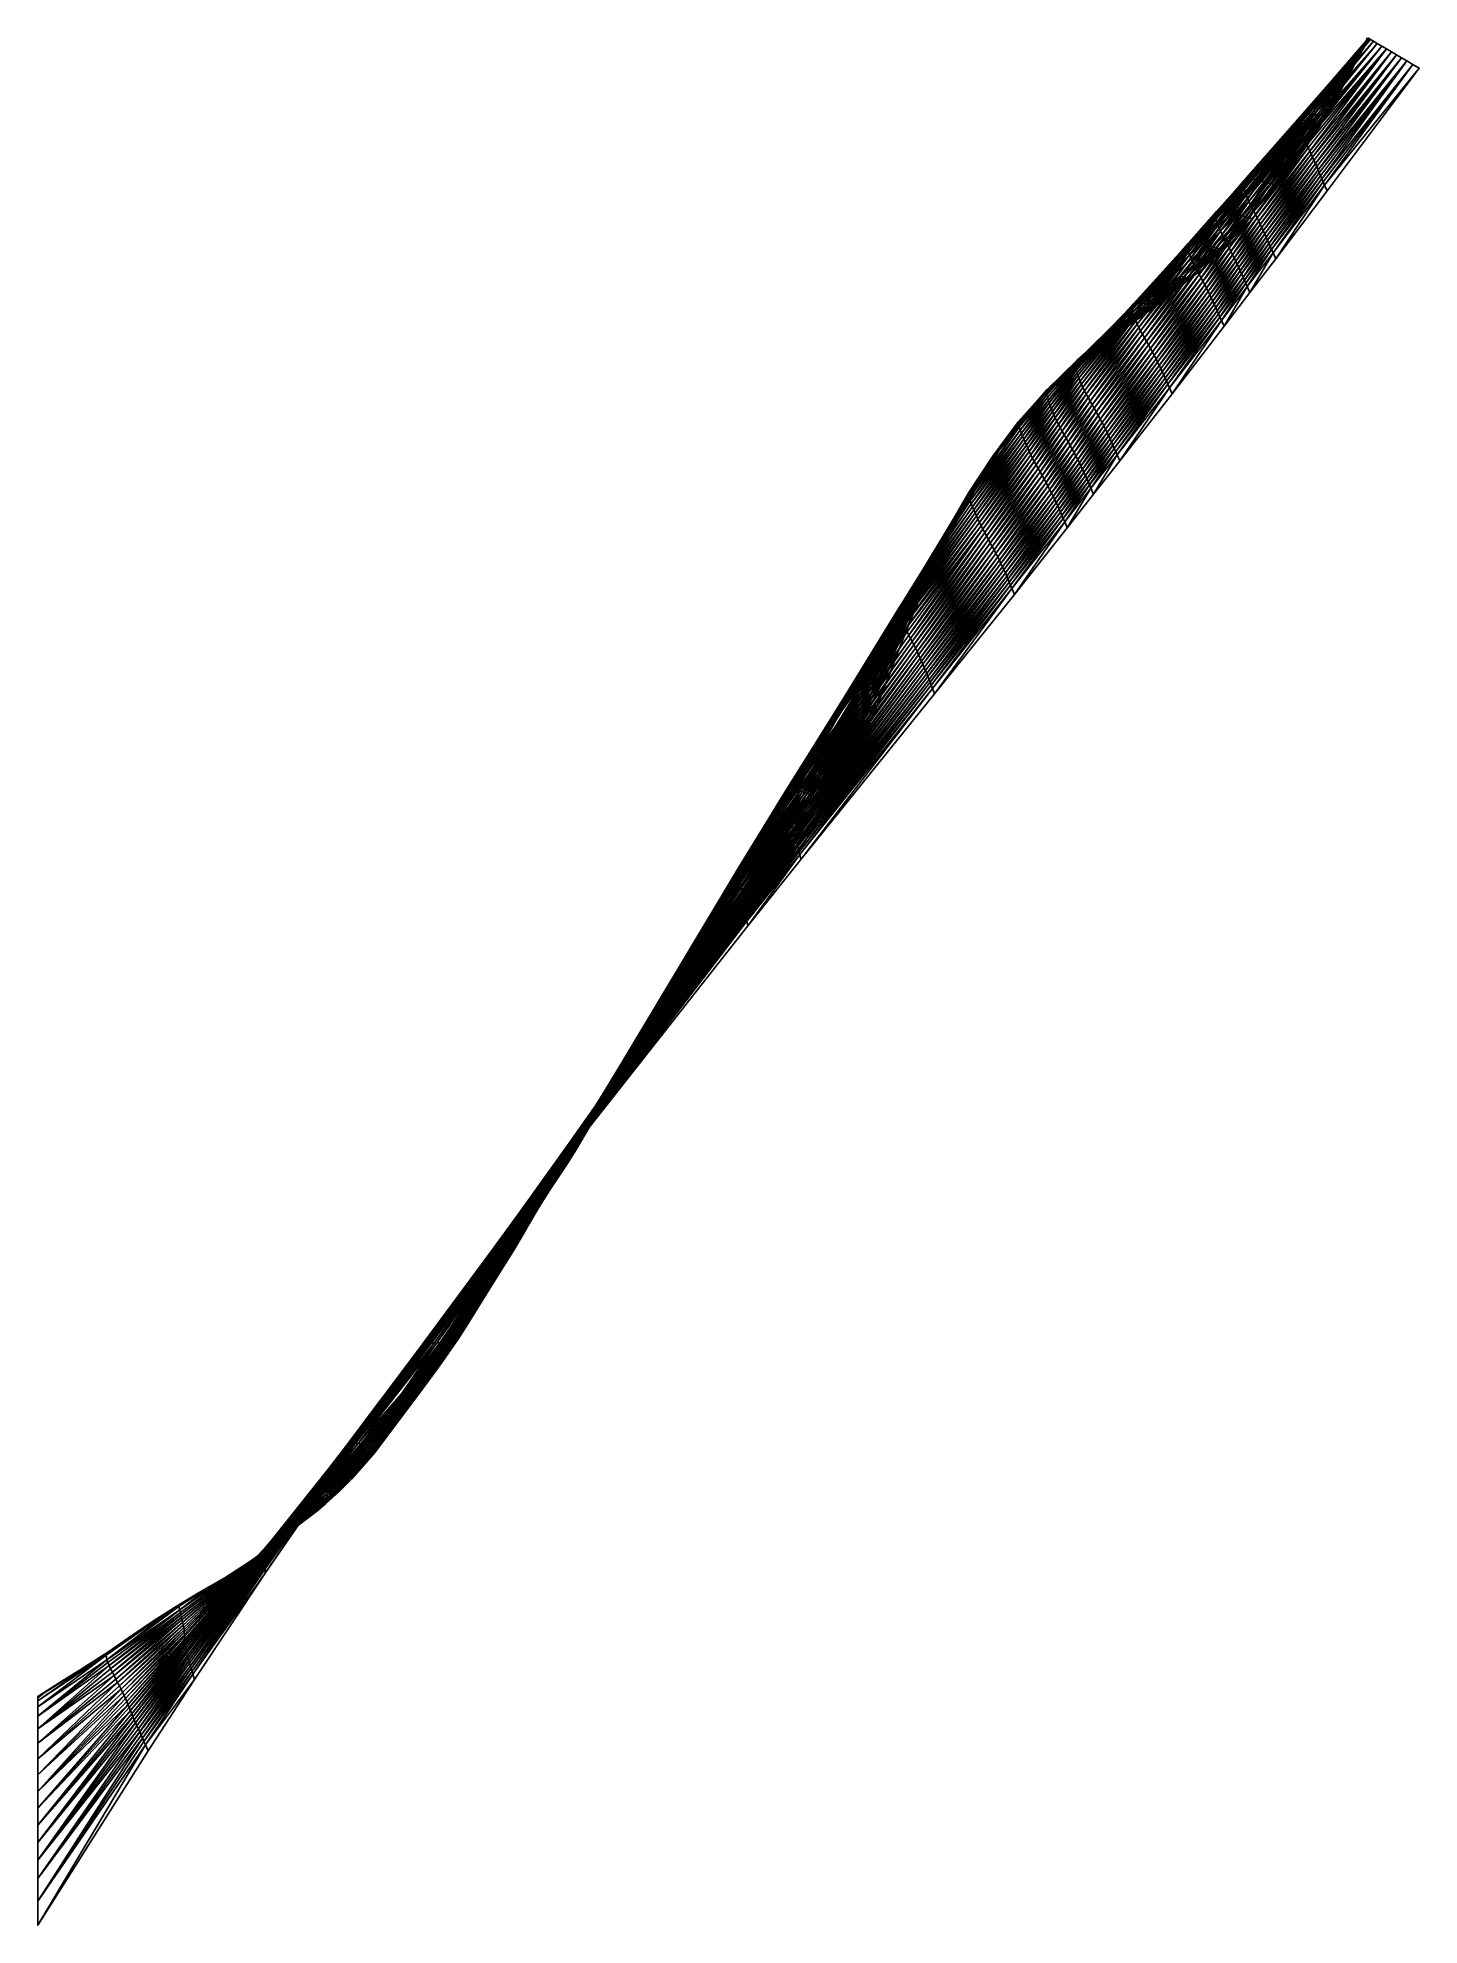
# Model space of a CAD drawing. Extents: x 26982 to 27569, y 23130 to 23931.
import ezdxf

# ---------------------------------------------------------------- set-up
doc = ezdxf.new("R2010")
doc.units = 0
doc.layers.get('0').update_dxf_attribs({"color": 13, "linetype": 'CONTINUOUS'})
doc.layers.add('BOUNDARIES_FAULT', color=1, linetype='CONTINUOUS')

# ---------------------------------------------------------------- blocks, each defined once
blk = doc.blocks.new('LAYER_9')
at = {"color": 1}
for p, q in [((557.93, 787.5, 311.37), (564.77, 801.25, 310.75)), ((564.77, 801.25, 310.75), (565.13, 801.04, 301.28)), ((566.02, 800.52, 197.04), (535.65, 765.35, 197.29)), ((535.66, 766.24, 205.64), (566.02, 800.52, 197.04)), ((535.79, 764.37, 188.93), (566.02, 800.52, 197.04)), ((567.27, 799.79, 178.12), (535.79, 764.37, 188.93)), ((535.82, 767.01, 214.01), (565.28, 800.95, 215.97)), ((566.02, 800.52, 197.04), (535.82, 767.01, 214.01)), ((567.27, 799.79, 178.12), (536.04, 763.3, 180.59)), ((536.17, 767.64, 222.38), (565.28, 800.95, 215.97)), ((536.39, 762.15, 172.25), (567.27, 799.79, 178.12)), ((568.89, 798.83, 159.24), (536.39, 762.15, 172.25)), ((536.71, 768.14, 230.77), (565.1, 801.05, 234.92)), ((565.28, 800.95, 215.97), (536.71, 768.14, 230.77)), ((568.89, 798.83, 159.24), (536.82, 760.96, 163.91)), ((537.31, 759.71, 155.57), (568.89, 798.83, 159.24)), ((570.76, 797.74, 140.35), (537.31, 759.71, 155.57)), ((537.45, 768.48, 239.16), (565.1, 801.05, 234.92)), ((537.84, 758.44, 147.24), (570.76, 797.74, 140.35)), ((565.1, 801.05, 234.92), (538.4, 768.69, 247.56)), ((538.4, 768.69, 247.56), (565.33, 800.92, 253.89)), ((538.4, 757.14, 138.91), (570.76, 797.74, 140.35)), ((572.77, 796.56, 121.49), (538.4, 757.14, 138.91)), ((538.99, 755.82, 130.57), (572.77, 796.56, 121.49)), ((539.53, 768.76, 255.97), (565.33, 800.92, 253.89)), ((572.77, 796.56, 121.49), (539.59, 754.5, 122.24)), ((540.19, 753.16, 113.91), (572.77, 796.56, 121.49)), ((574.87, 795.33, 102.61), (540.19, 753.16, 113.91)), ((565.33, 800.92, 253.89), (540.8, 768.72, 264.38)), ((540.8, 768.72, 264.38), (565.58, 800.77, 272.86)), ((574.87, 795.33, 102.61), (540.8, 751.83, 105.58)), ((574.87, 795.33, 102.61), (541.4, 750.5, 97.25)), ((541.4, 750.5, 97.25), (577.03, 794.07, 83.75)), ((541.99, 749.17, 88.92), (577.03, 794.07, 83.75)), ((565.58, 800.77, 272.86), (542.16, 768.63, 272.8)), ((542.58, 747.86, 80.59), (577.03, 794.07, 83.75)), ((543.54, 768.52, 281.22), (565.58, 800.77, 272.86)), ((544.87, 768.46, 289.64), (565.43, 800.86, 291.82)), ((544.87, 768.46, 289.64), (565.58, 800.77, 272.86)), ((546.1, 768.47, 298.06), (565.13, 801.04, 301.28)), ((565.43, 800.86, 291.82), (546.1, 768.47, 298.06)), ((547.15, 768.62, 306.46), (565.13, 801.04, 301.28)), ((565.13, 801.04, 301.28), (557.93, 787.5, 311.37)), ((565.1, 801.05, 234.92), (565.28, 800.95, 215.97)), ((565.33, 800.92, 253.89), (565.1, 801.05, 234.92)), ((565.13, 801.04, 301.28), (565.43, 800.86, 291.82)), ((565.28, 800.95, 215.97), (566.02, 800.52, 197.04)), ((565.58, 800.77, 272.86), (565.33, 800.92, 253.89)), ((565.43, 800.86, 291.82), (565.58, 800.77, 272.86)), ((566.02, 800.52, 197.04), (567.27, 799.79, 178.12)), ((567.27, 799.79, 178.12), (568.89, 798.83, 159.24)), ((568.89, 798.83, 159.24), (570.76, 797.74, 140.35)), ((570.76, 797.74, 140.35), (572.77, 796.56, 121.49)), ((572.77, 796.56, 121.49), (574.87, 795.33, 102.61)), ((574.87, 795.33, 102.61), (577.03, 794.07, 83.75)), ((577.03, 794.07, 83.75), (579.2, 792.79, 64.88)), ((579.2, 792.79, 64.88), (542.58, 747.86, 80.59)), ((543.15, 746.55, 72.26), (579.2, 792.79, 64.88)), ((543.72, 745.24, 63.93), (579.2, 792.79, 64.88)), ((581.39, 791.51, 46.01), (543.72, 745.24, 63.93)), ((544.27, 743.95, 55.59), (581.39, 791.51, 46.01)), ((581.39, 791.51, 46.01), (544.82, 742.65, 47.26)), ((545.37, 741.37, 38.93), (581.39, 791.51, 46.01)), ((584.03, 789.96, 23.2), (545.37, 741.37, 38.93)), ((545.91, 740.08, 30.59), (584.03, 789.96, 23.2)), ((546.5, 738.69, 21.57), (584.03, 789.96, 23.2)), ((546.5, 738.69, 21.57), (586.71, 788.39)), ((557.93, 787.5, 311.37), (547.15, 768.62, 306.46)), ((586.71, 788.39), (547.54, 736.22, 5.59)), ((550.66, 773.96, 311.81), (557.93, 787.5, 311.37)), ((579.2, 792.79, 64.88), (581.39, 791.51, 46.01)), ((581.39, 791.51, 46.01), (584.03, 789.96, 23.2)), ((584.03, 789.96, 23.2), (586.71, 788.39)), ((542.45, 760.65, 310.41), (550.66, 773.96, 311.81)), ((547.15, 768.62, 306.46), (550.66, 773.96, 311.81)), ((535.82, 767.01, 214.01), (511.92, 738.89, 208.65)), ((511.92, 738.89, 208.65), (535.66, 766.24, 205.64)), ((511.97, 739.75, 217.01), (535.82, 767.01, 214.01)), ((535.66, 766.24, 205.64), (512.05, 737.91, 200.29)), ((512.05, 737.91, 200.29), (535.65, 765.35, 197.29)), ((512.21, 740.46, 225.38), (536.17, 767.64, 222.38)), ((535.82, 767.01, 214.01), (512.21, 740.46, 225.38)), ((535.65, 765.35, 197.29), (512.32, 736.83, 191.95)), ((512.32, 736.83, 191.95), (535.79, 764.37, 188.93)), ((512.69, 740.99, 233.76), (536.71, 768.14, 230.77)), ((536.17, 767.64, 222.38), (512.69, 740.99, 233.76)), ((535.79, 764.37, 188.93), (512.71, 735.66, 183.61)), ((512.71, 735.66, 183.61), (536.04, 763.3, 180.59)), ((536.04, 763.3, 180.59), (513.19, 734.42, 175.27)), ((513.19, 734.42, 175.27), (536.39, 762.15, 172.25)), ((513.44, 741.34, 242.15), (537.45, 768.48, 239.16)), ((536.71, 768.14, 230.77), (513.44, 741.34, 242.15)), ((536.39, 762.15, 172.25), (513.75, 733.12, 166.94)), ((514.47, 741.48, 250.55), (538.4, 768.69, 247.56)), ((537.45, 768.48, 239.16), (514.47, 741.48, 250.55)), ((515.8, 741.39, 258.97), (539.53, 768.76, 255.97)), ((538.4, 768.69, 247.56), (515.8, 741.39, 258.97)), ((539.53, 768.76, 255.97), (517.44, 741.09, 267.4)), ((517.44, 741.09, 267.4), (540.8, 768.72, 264.38)), ((540.8, 768.72, 264.38), (519.35, 740.6, 275.85)), ((519.35, 740.6, 275.85), (542.16, 768.63, 272.8)), ((542.16, 768.63, 272.8), (521.44, 739.98, 284.3)), ((521.44, 739.98, 284.3), (543.54, 768.52, 281.22)), ((543.54, 768.52, 281.22), (523.56, 739.34, 292.76)), ((546.1, 768.47, 298.06), (523.56, 739.34, 292.76)), ((523.56, 739.34, 292.76), (544.87, 768.46, 289.64)), ((525.5, 738.83, 301.2), (546.1, 768.47, 298.06)), ((526.27, 738.69, 305.05), (546.1, 768.47, 298.06)), ((547.15, 768.62, 306.46), (534.04, 748.65, 307.79)), ((534.04, 748.65, 307.79), (546.1, 768.47, 298.06)), ((535.65, 765.35, 197.29), (535.66, 766.24, 205.64)), ((535.79, 764.37, 188.93), (535.65, 765.35, 197.29)), ((535.66, 766.24, 205.64), (535.82, 767.01, 214.01)), ((536.04, 763.3, 180.59), (535.79, 764.37, 188.93)), ((536.17, 767.64, 222.38), (535.82, 767.01, 214.01)), ((536.39, 762.15, 172.25), (536.04, 763.3, 180.59)), ((536.71, 768.14, 230.77), (536.17, 767.64, 222.38)), ((536.82, 760.96, 163.91), (536.39, 762.15, 172.25)), ((537.45, 768.48, 239.16), (536.71, 768.14, 230.77)), ((538.4, 768.69, 247.56), (537.45, 768.48, 239.16)), ((547.15, 768.62, 306.46), (538.38, 754.71, 309.05)), ((539.53, 768.76, 255.97), (538.4, 768.69, 247.56)), ((540.8, 768.72, 264.38), (539.53, 768.76, 255.97)), ((542.16, 768.63, 272.8), (540.8, 768.72, 264.38)), ((543.54, 768.52, 281.22), (542.16, 768.63, 272.8)), ((542.45, 760.65, 310.41), (547.15, 768.62, 306.46)), ((544.87, 768.46, 289.64), (543.54, 768.52, 281.22)), ((544.87, 768.46, 289.64), (546.1, 768.47, 298.06)), ((546.1, 768.47, 298.06), (547.15, 768.62, 306.46)), ((513.75, 733.12, 166.94), (536.82, 760.96, 163.91)), ((536.82, 760.96, 163.91), (514.37, 731.78, 158.61)), ((514.37, 731.78, 158.61), (537.31, 759.71, 155.57)), ((537.31, 759.71, 155.57), (515.03, 730.41, 150.28)), ((515.03, 730.41, 150.28), (537.84, 758.44, 147.24)), ((537.84, 758.44, 147.24), (515.72, 729.01, 141.96)), ((515.72, 729.01, 141.96), (538.4, 757.14, 138.91)), ((538.4, 757.14, 138.91), (516.42, 727.61, 133.63)), ((516.42, 727.61, 133.63), (538.99, 755.82, 130.57)), ((538.99, 755.82, 130.57), (517.13, 726.2, 125.3)), ((517.13, 726.2, 125.3), (539.59, 754.5, 122.24)), ((539.59, 754.5, 122.24), (517.83, 724.79, 116.98)), ((534.04, 748.65, 307.79), (538.38, 754.71, 309.05)), ((537.31, 759.71, 155.57), (536.82, 760.96, 163.91)), ((537.84, 758.44, 147.24), (537.31, 759.71, 155.57)), ((538.4, 757.14, 138.91), (537.84, 758.44, 147.24)), ((538.38, 754.71, 309.05), (542.45, 760.65, 310.41)), ((538.99, 755.82, 130.57), (538.4, 757.14, 138.91)), ((539.59, 754.5, 122.24), (538.99, 755.82, 130.57)), ((540.19, 753.16, 113.91), (539.59, 754.5, 122.24)), ((517.83, 724.79, 116.98), (540.19, 753.16, 113.91)), ((540.19, 753.16, 113.91), (518.53, 723.4, 108.65)), ((518.53, 723.4, 108.65), (540.8, 751.83, 105.58)), ((540.8, 751.83, 105.58), (519.2, 722.01, 100.32)), ((519.2, 722.01, 100.32), (541.4, 750.5, 97.25)), ((541.4, 750.5, 97.25), (519.85, 720.64, 92)), ((519.85, 720.64, 92), (541.99, 749.17, 88.92)), ((541.99, 749.17, 88.92), (520.49, 719.29, 83.67)), ((520.49, 719.29, 83.67), (542.58, 747.86, 80.59)), ((542.58, 747.86, 80.59), (521.1, 717.95, 75.34)), ((521.1, 717.95, 75.34), (543.15, 746.55, 72.26)), ((543.15, 746.55, 72.26), (521.71, 716.62, 67.01)), ((521.71, 716.62, 67.01), (543.72, 745.24, 63.93)), ((543.72, 745.24, 63.93), (522.29, 715.3, 58.68)), ((534.04, 748.65, 307.79), (526.27, 738.69, 305.05)), ((529.48, 742.37, 307.43), (534.04, 748.65, 307.79)), ((540.8, 751.83, 105.58), (540.19, 753.16, 113.91)), ((541.4, 750.5, 97.25), (540.8, 751.83, 105.58)), ((541.99, 749.17, 88.92), (541.4, 750.5, 97.25)), ((542.58, 747.86, 80.59), (541.99, 749.17, 88.92)), ((543.15, 746.55, 72.26), (542.58, 747.86, 80.59)), ((543.72, 745.24, 63.93), (543.15, 746.55, 72.26)), ((544.27, 743.95, 55.59), (543.72, 745.24, 63.93)), ((512.21, 740.46, 225.38), (500.11, 726.07, 218.51)), ((500.11, 726.07, 218.51), (511.97, 739.75, 217.01)), ((511.97, 739.75, 217.01), (500.15, 725.15, 210.15)), ((500.15, 725.15, 210.15), (511.92, 738.89, 208.65)), ((500.26, 726.85, 226.87), (512.21, 740.46, 225.38)), ((511.92, 738.89, 208.65), (500.35, 724.12, 201.8)), ((500.35, 724.12, 201.8), (512.05, 737.91, 200.29)), ((500.64, 727.46, 235.25), (512.69, 740.99, 233.76)), ((512.21, 740.46, 225.38), (500.64, 727.46, 235.25)), ((512.05, 737.91, 200.29), (500.69, 722.98, 193.46)), ((501.29, 727.87, 243.64), (513.44, 741.34, 242.15)), ((512.69, 740.99, 233.76), (501.29, 727.87, 243.64)), ((502.24, 728.06, 252.04), (514.47, 741.48, 250.55)), ((513.44, 741.34, 242.15), (502.24, 728.06, 252.04)), ((514.47, 741.48, 250.55), (503.54, 728.01, 260.45)), ((503.54, 728.01, 260.45), (515.8, 741.39, 258.97)), ((515.8, 741.39, 258.97), (505.18, 727.71, 268.89)), ((505.18, 727.71, 268.89), (517.44, 741.09, 267.4)), ((517.44, 741.09, 267.4), (507.16, 727.16, 277.33)), ((507.16, 727.16, 277.33), (519.35, 740.6, 275.85)), ((519.35, 740.6, 275.85), (509.43, 726.41, 285.8)), ((509.43, 726.41, 285.8), (521.44, 739.98, 284.3)), ((521.44, 739.98, 284.3), (511.82, 725.59, 294.26)), ((511.82, 725.59, 294.26), (523.56, 739.34, 292.76)), ((511.92, 738.89, 208.65), (511.97, 739.75, 217.01)), ((512.05, 737.91, 200.29), (511.92, 738.89, 208.65)), ((511.97, 739.75, 217.01), (512.21, 740.46, 225.38)), ((512.32, 736.83, 191.95), (512.05, 737.91, 200.29)), ((512.69, 740.99, 233.76), (512.21, 740.46, 225.38)), ((513.44, 741.34, 242.15), (512.69, 740.99, 233.76)), ((514.47, 741.48, 250.55), (513.44, 741.34, 242.15)), ((523.56, 739.34, 292.76), (514.08, 724.85, 302.72)), ((514.08, 724.85, 302.72), (525.5, 738.83, 301.2)), ((514.08, 724.85, 302.72), (526.27, 738.69, 305.05)), ((515.8, 741.39, 258.97), (514.47, 741.48, 250.55)), ((517.44, 741.09, 267.4), (515.8, 741.39, 258.97)), ((515.85, 724.46, 311.16), (526.27, 738.69, 305.05)), ((519.35, 740.6, 275.85), (517.44, 741.09, 267.4)), ((521.44, 739.98, 284.3), (519.35, 740.6, 275.85)), ((523.56, 739.34, 292.76), (521.44, 739.98, 284.3)), ((522.29, 715.3, 58.68), (544.27, 743.95, 55.59)), ((544.27, 743.95, 55.59), (522.88, 713.98, 50.34)), ((522.88, 713.98, 50.34), (544.82, 742.65, 47.26)), ((544.82, 742.65, 47.26), (523.45, 712.67, 42.01)), ((523.45, 712.67, 42.01), (545.37, 741.37, 38.93)), ((523.56, 739.34, 292.76), (525.5, 738.83, 301.2)), ((545.37, 741.37, 38.93), (524.03, 711.36, 33.68)), ((524.03, 711.36, 33.68), (545.91, 740.08, 30.59)), ((545.91, 740.08, 30.59), (524.64, 709.95, 24.65)), ((524.64, 709.95, 24.65), (546.5, 738.69, 21.57)), ((525, 736.18, 308.57), (529.48, 742.37, 307.43)), ((526.27, 738.69, 305.05), (525, 736.18, 308.57)), ((526.27, 738.69, 305.05), (525.5, 738.83, 301.2)), ((546.5, 738.69, 21.57), (525.73, 707.45, 8.69)), ((526.27, 738.69, 305.05), (529.48, 742.37, 307.43)), ((544.82, 742.65, 47.26), (544.27, 743.95, 55.59)), ((545.37, 741.37, 38.93), (544.82, 742.65, 47.26)), ((545.91, 740.08, 30.59), (545.37, 741.37, 38.93)), ((546.5, 738.69, 21.57), (545.91, 740.08, 30.59)), ((547.54, 736.22, 5.59), (546.5, 738.69, 21.57)), ((500.69, 722.98, 193.46), (512.32, 736.83, 191.95)), ((512.32, 736.83, 191.95), (501.15, 721.76, 185.12)), ((501.15, 721.76, 185.12), (512.71, 735.66, 183.61)), ((512.71, 735.66, 183.61), (501.7, 720.47, 176.79)), ((501.7, 720.47, 176.79), (513.19, 734.42, 175.27)), ((513.19, 734.42, 175.27), (502.31, 719.13, 168.46)), ((502.31, 719.13, 168.46), (513.75, 733.12, 166.94)), ((513.75, 733.12, 166.94), (502.99, 717.74, 160.13)), ((502.99, 717.74, 160.13), (514.37, 731.78, 158.61)), ((514.37, 731.78, 158.61), (503.71, 716.33, 151.81)), ((503.71, 716.33, 151.81), (515.03, 730.41, 150.28)), ((515.03, 730.41, 150.28), (504.45, 714.9, 143.48)), ((512.71, 735.66, 183.61), (512.32, 736.83, 191.95)), ((513.19, 734.42, 175.27), (512.71, 735.66, 183.61)), ((513.75, 733.12, 166.94), (513.19, 734.42, 175.27)), ((514.37, 731.78, 158.61), (513.75, 733.12, 166.94)), ((515.03, 730.41, 150.28), (514.37, 731.78, 158.61)), ((515.72, 729.01, 141.96), (515.03, 730.41, 150.28)), ((525, 736.18, 308.57), (515.85, 724.46, 311.16)), ((516.1, 724.46, 312.73), (525, 736.18, 308.57)), ((547.54, 736.22, 5.59), (525.73, 707.45, 8.69)), ((500.26, 726.85, 226.87), (488.32, 712.35, 220.01)), ((488.32, 712.35, 220.01), (500.11, 726.07, 218.51)), ((488.36, 713.21, 228.37), (500.26, 726.85, 226.87)), ((500.11, 726.07, 218.51), (488.46, 711.36, 211.66)), ((488.46, 711.36, 211.66), (500.15, 725.15, 210.15)), ((488.61, 713.91, 236.74), (500.64, 727.46, 235.25)), ((500.26, 726.85, 226.87), (488.61, 713.91, 236.74)), ((500.15, 725.15, 210.15), (488.74, 710.26, 203.32)), ((488.74, 710.26, 203.32), (500.35, 724.12, 201.8)), ((489.12, 714.43, 245.12), (501.29, 727.87, 243.64)), ((500.64, 727.46, 235.25), (489.12, 714.43, 245.12)), ((500.35, 724.12, 201.8), (489.15, 709.07, 194.98)), ((489.15, 709.07, 194.98), (500.69, 722.98, 193.46)), ((500.69, 722.98, 193.46), (489.67, 707.8, 186.64)), ((489.67, 707.8, 186.64), (501.15, 721.76, 185.12)), ((489.92, 714.73, 253.52), (502.24, 728.06, 252.04)), ((501.29, 727.87, 243.64), (489.92, 714.73, 253.52)), ((501.15, 721.76, 185.12), (490.27, 706.47, 178.31)), ((502.24, 728.06, 252.04), (491.05, 714.79, 261.93)), ((491.05, 714.79, 261.93), (503.54, 728.01, 260.45)), ((503.54, 728.01, 260.45), (492.56, 714.58, 270.35)), ((492.56, 714.58, 270.35), (505.18, 727.71, 268.89)), ((505.18, 727.71, 268.89), (494.44, 714.11, 278.8)), ((494.44, 714.11, 278.8), (507.16, 727.16, 277.33)), ((494.52, 703.02, 312.99), (515.85, 724.46, 311.16)), ((507.16, 727.16, 277.33), (496.68, 713.38, 287.26)), ((496.68, 713.38, 287.26), (509.43, 726.41, 285.8)), ((509.43, 726.41, 285.8), (499.13, 712.5, 295.73)), ((499.13, 712.5, 295.73), (511.82, 725.59, 294.26)), ((500.11, 726.07, 218.51), (500.26, 726.85, 226.87)), ((500.15, 725.15, 210.15), (500.11, 726.07, 218.51)), ((500.35, 724.12, 201.8), (500.15, 725.15, 210.15)), ((500.64, 727.46, 235.25), (500.26, 726.85, 226.87)), ((500.69, 722.98, 193.46), (500.35, 724.12, 201.8)), ((500.37, 712.06, 299.96), (511.82, 725.59, 294.26)), ((514.08, 724.85, 302.72), (500.37, 712.06, 299.96)), ((501.29, 727.87, 243.64), (500.64, 727.46, 235.25)), ((501.15, 721.76, 185.12), (500.69, 722.98, 193.46)), ((501.7, 720.47, 176.79), (501.15, 721.76, 185.12)), ((502.24, 728.06, 252.04), (501.29, 727.87, 243.64)), ((501.54, 711.67, 304.19), (514.08, 724.85, 302.72)), ((503.54, 728.01, 260.45), (502.24, 728.06, 252.04)), ((514.08, 724.85, 302.72), (502.58, 711.36, 308.42)), ((502.58, 711.36, 308.42), (515.85, 724.46, 311.16)), ((505.18, 727.71, 268.89), (503.54, 728.01, 260.45)), ((504.45, 714.9, 143.48), (515.72, 729.01, 141.96)), ((507.16, 727.16, 277.33), (505.18, 727.71, 268.89)), ((515.72, 729.01, 141.96), (505.21, 713.45, 135.16)), ((505.21, 713.45, 135.16), (516.42, 727.61, 133.63)), ((515.85, 724.46, 311.16), (505.84, 713.24, 314.2)), ((516.42, 727.61, 133.63), (505.96, 712.01, 126.84)), ((505.96, 712.01, 126.84), (517.13, 726.2, 125.3)), ((517.13, 726.2, 125.3), (506.71, 710.57, 118.51)), ((506.71, 710.57, 118.51), (517.83, 724.79, 116.98)), ((509.43, 726.41, 285.8), (507.16, 727.16, 277.33)), ((517.83, 724.79, 116.98), (507.43, 709.15, 110.19)), ((507.43, 709.15, 110.19), (518.53, 723.4, 108.65)), ((518.53, 723.4, 108.65), (508.12, 707.75, 101.86)), ((508.12, 707.75, 101.86), (519.2, 722.01, 100.32)), ((519.2, 722.01, 100.32), (508.79, 706.37, 93.54)), ((511.82, 725.59, 294.26), (509.43, 726.41, 285.8)), ((511.11, 718.71, 314), (516.1, 724.46, 312.73)), ((515.85, 724.46, 311.16), (511.11, 718.71, 314)), ((514.08, 724.85, 302.72), (511.82, 725.59, 294.26)), ((515.85, 724.46, 311.16), (514.08, 724.85, 302.72)), ((516.42, 727.61, 133.63), (515.72, 729.01, 141.96)), ((516.1, 724.46, 312.73), (515.85, 724.46, 311.16)), ((517.13, 726.2, 125.3), (516.42, 727.61, 133.63)), ((517.83, 724.79, 116.98), (517.13, 726.2, 125.3)), ((518.53, 723.4, 108.65), (517.83, 724.79, 116.98)), ((519.2, 722.01, 100.32), (518.53, 723.4, 108.65)), ((519.85, 720.64, 92), (519.2, 722.01, 100.32)), ((464.77, 686.65, 239.74), (488.61, 713.91, 236.74)), ((488.61, 713.91, 236.74), (464.82, 685.72, 231.38)), ((464.82, 685.72, 231.38), (488.36, 713.21, 228.37)), ((464.88, 687.46, 248.1), (489.12, 714.43, 245.12)), ((488.61, 713.91, 236.74), (464.88, 687.46, 248.1)), ((488.36, 713.21, 228.37), (465.03, 684.68, 223.04)), ((465.21, 688.11, 256.48), (489.92, 714.73, 253.52)), ((489.12, 714.43, 245.12), (465.21, 688.11, 256.48)), ((465.78, 688.58, 264.86), (491.05, 714.79, 261.93)), ((489.92, 714.73, 253.52), (465.78, 688.58, 264.86)), ((491.05, 714.79, 261.93), (466.64, 688.84, 273.26)), ((466.64, 688.84, 273.26), (492.56, 714.58, 270.35)), ((492.56, 714.58, 270.35), (467.81, 688.87, 281.67)), ((467.81, 688.87, 281.67), (494.44, 714.11, 278.8)), ((494.44, 714.11, 278.8), (469.3, 688.68, 290.09)), ((469.3, 688.68, 290.09), (496.68, 713.38, 287.26)), ((496.68, 713.38, 287.26), (485.48, 700.11, 297.15)), ((488.32, 712.35, 220.01), (488.36, 713.21, 228.37)), ((488.36, 713.21, 228.37), (488.61, 713.91, 236.74)), ((489.12, 714.43, 245.12), (488.61, 713.91, 236.74)), ((489.92, 714.73, 253.52), (489.12, 714.43, 245.12)), ((491.05, 714.79, 261.93), (489.92, 714.73, 253.52)), ((490.27, 706.47, 178.31), (501.7, 720.47, 176.79)), ((501.7, 720.47, 176.79), (490.94, 705.09, 169.99)), ((490.94, 705.09, 169.99), (502.31, 719.13, 168.46)), ((492.56, 714.58, 270.35), (491.05, 714.79, 261.93)), ((502.31, 719.13, 168.46), (491.67, 703.67, 161.66)), ((491.67, 703.67, 161.66), (502.99, 717.74, 160.13)), ((502.99, 717.74, 160.13), (492.43, 702.22, 153.34)), ((492.43, 702.22, 153.34), (503.71, 716.33, 151.81)), ((494.44, 714.11, 278.8), (492.56, 714.58, 270.35)), ((503.71, 716.33, 151.81), (493.22, 700.75, 145.02)), ((493.22, 700.75, 145.02), (504.45, 714.9, 143.48)), ((504.45, 714.9, 143.48), (494.03, 699.27, 136.69)), ((494.03, 699.27, 136.69), (505.21, 713.45, 135.16)), ((496.68, 713.38, 287.26), (494.44, 714.11, 278.8)), ((494.52, 703.02, 312.99), (505.84, 713.24, 314.2)), ((505.21, 713.45, 135.16), (494.83, 697.79, 128.37)), ((499.13, 712.5, 295.73), (496.68, 713.38, 287.26)), ((502.31, 719.13, 168.46), (501.7, 720.47, 176.79)), ((502.99, 717.74, 160.13), (502.31, 719.13, 168.46)), ((503.71, 716.33, 151.81), (502.99, 717.74, 160.13)), ((504.45, 714.9, 143.48), (503.71, 716.33, 151.81)), ((505.21, 713.45, 135.16), (504.45, 714.9, 143.48)), ((505.96, 712.01, 126.84), (505.21, 713.45, 135.16)), ((505.84, 713.24, 314.2), (511.11, 718.71, 314)), ((508.79, 706.37, 93.54), (519.85, 720.64, 92)), ((519.85, 720.64, 92), (509.44, 705.01, 85.21)), ((509.44, 705.01, 85.21), (520.49, 719.29, 83.67)), ((520.49, 719.29, 83.67), (510.07, 703.66, 76.88)), ((510.07, 703.66, 76.88), (521.1, 717.95, 75.34)), ((521.1, 717.95, 75.34), (510.69, 702.32, 68.55)), ((510.69, 702.32, 68.55), (521.71, 716.62, 67.01)), ((521.71, 716.62, 67.01), (511.29, 700.99, 60.22)), ((511.29, 700.99, 60.22), (522.29, 715.3, 58.68)), ((522.29, 715.3, 58.68), (511.88, 699.66, 51.89)), ((511.88, 699.66, 51.89), (522.88, 713.98, 50.34)), ((522.88, 713.98, 50.34), (512.47, 698.34, 43.55)), ((520.49, 719.29, 83.67), (519.85, 720.64, 92)), ((521.1, 717.95, 75.34), (520.49, 719.29, 83.67)), ((521.71, 716.62, 67.01), (521.1, 717.95, 75.34)), ((522.29, 715.3, 58.68), (521.71, 716.62, 67.01)), ((522.88, 713.98, 50.34), (522.29, 715.3, 58.68)), ((523.45, 712.67, 42.01), (522.88, 713.98, 50.34)), ((465.03, 684.68, 223.04), (488.32, 712.35, 220.01)), ((488.32, 712.35, 220.01), (465.36, 683.55, 214.69)), ((465.36, 683.55, 214.69), (488.46, 711.36, 211.66)), ((488.46, 711.36, 211.66), (465.8, 682.33, 206.36)), ((465.8, 682.33, 206.36), (488.74, 710.26, 203.32)), ((488.74, 710.26, 203.32), (466.34, 681.05, 198.02)), ((466.34, 681.05, 198.02), (489.15, 709.07, 194.98)), ((489.15, 709.07, 194.98), (466.96, 679.71, 189.69)), ((466.96, 679.71, 189.69), (489.67, 707.8, 186.64)), ((489.67, 707.8, 186.64), (467.64, 678.31, 181.37)), ((467.64, 678.31, 181.37), (490.27, 706.47, 178.31)), ((490.27, 706.47, 178.31), (468.39, 676.88, 173.04)), ((485.48, 700.11, 297.15), (499.13, 712.5, 295.73)), ((499.13, 712.5, 295.73), (486.66, 699.71, 301.38)), ((486.66, 699.71, 301.38), (500.37, 712.06, 299.96)), ((500.37, 712.06, 299.96), (487.8, 699.34, 305.61)), ((487.8, 699.34, 305.61), (501.54, 711.67, 304.19)), ((488.46, 711.36, 211.66), (488.32, 712.35, 220.01)), ((488.74, 710.26, 203.32), (488.46, 711.36, 211.66)), ((489.15, 709.07, 194.98), (488.74, 710.26, 203.32)), ((501.54, 711.67, 304.19), (488.85, 699.04, 309.84)), ((488.85, 699.04, 309.84), (502.58, 711.36, 308.42)), ((489.67, 707.8, 186.64), (489.15, 709.07, 194.98)), ((490.27, 706.47, 178.31), (489.67, 707.8, 186.64)), ((490.94, 705.09, 169.99), (490.27, 706.47, 178.31)), ((494.52, 703.02, 312.99), (502.58, 711.36, 308.42)), ((494.83, 697.79, 128.37), (505.96, 712.01, 126.84)), ((505.96, 712.01, 126.84), (495.61, 696.32, 120.05)), ((495.61, 696.32, 120.05), (506.71, 710.57, 118.51)), ((506.71, 710.57, 118.51), (496.35, 694.89, 111.73)), ((496.35, 694.89, 111.73), (507.43, 709.15, 110.19)), ((507.43, 709.15, 110.19), (497.06, 693.49, 103.4)), ((497.06, 693.49, 103.4), (508.12, 707.75, 101.86)), ((508.12, 707.75, 101.86), (497.74, 692.1, 95.07)), ((497.74, 692.1, 95.07), (508.79, 706.37, 93.54)), ((508.79, 706.37, 93.54), (498.4, 690.73, 86.75)), ((499.13, 712.5, 295.73), (500.37, 712.06, 299.96)), ((500.37, 712.06, 299.96), (501.54, 711.67, 304.19)), ((502.58, 711.36, 308.42), (501.54, 711.67, 304.19)), ((506.71, 710.57, 118.51), (505.96, 712.01, 126.84)), ((507.43, 709.15, 110.19), (506.71, 710.57, 118.51)), ((508.12, 707.75, 101.86), (507.43, 709.15, 110.19)), ((508.79, 706.37, 93.54), (508.12, 707.75, 101.86)), ((509.44, 705.01, 85.21), (508.79, 706.37, 93.54)), ((512.47, 698.34, 43.55), (523.45, 712.67, 42.01)), ((523.45, 712.67, 42.01), (513.05, 697.03, 35.22)), ((513.05, 697.03, 35.22), (524.03, 711.36, 33.68)), ((524.03, 711.36, 33.68), (513.67, 695.6, 26.2)), ((513.67, 695.6, 26.2), (524.64, 709.95, 24.65)), ((524.64, 709.95, 24.65), (514.78, 693.09, 10.23)), ((525.73, 707.45, 8.69), (514.78, 693.09, 10.23)), ((524.03, 711.36, 33.68), (523.45, 712.67, 42.01)), ((524.64, 709.95, 24.65), (524.03, 711.36, 33.68)), ((525.73, 707.45, 8.69), (524.64, 709.95, 24.65)), ((468.39, 676.88, 173.04), (490.94, 705.09, 169.99)), ((490.94, 705.09, 169.99), (469.19, 675.4, 164.72)), ((469.19, 675.4, 164.72), (491.67, 703.67, 161.66)), ((485.48, 700.11, 297.15), (469.3, 688.68, 290.09)), ((491.67, 703.67, 161.66), (470.02, 673.9, 156.4)), ((470.02, 673.9, 156.4), (492.43, 702.22, 153.34)), ((492.43, 702.22, 153.34), (470.87, 672.38, 148.08)), ((470.87, 672.38, 148.08), (493.22, 700.75, 145.02)), ((471.07, 688.28, 298.53), (485.48, 700.11, 297.15)), ((493.22, 700.75, 145.02), (471.74, 670.86, 139.76)), ((471.74, 670.86, 139.76), (494.03, 699.27, 136.69)), ((485.48, 700.11, 297.15), (472.03, 688.03, 302.76)), ((472.03, 688.03, 302.76), (486.66, 699.71, 301.38)), ((494.03, 699.27, 136.69), (472.6, 669.35, 131.44)), ((472.6, 669.35, 131.44), (494.83, 697.79, 128.37)), ((486.66, 699.71, 301.38), (473.02, 687.78, 306.98)), ((473.02, 687.78, 306.98), (487.8, 699.34, 305.61)), ((494.83, 697.79, 128.37), (473.42, 667.86, 123.12)), ((487.8, 699.34, 305.61), (473.99, 687.54, 311.2)), ((473.99, 687.54, 311.2), (488.85, 699.04, 309.84)), ((482.25, 693.3, 312.55), (494.52, 703.02, 312.99)), ((488.85, 699.04, 309.84), (482.25, 693.3, 312.55)), ((486.66, 699.71, 301.38), (485.48, 700.11, 297.15)), ((487.8, 699.34, 305.61), (486.66, 699.71, 301.38)), ((488.85, 699.04, 309.84), (487.8, 699.34, 305.61)), ((488.85, 699.04, 309.84), (494.52, 703.02, 312.99)), ((491.67, 703.67, 161.66), (490.94, 705.09, 169.99)), ((492.43, 702.22, 153.34), (491.67, 703.67, 161.66)), ((493.22, 700.75, 145.02), (492.43, 702.22, 153.34)), ((494.03, 699.27, 136.69), (493.22, 700.75, 145.02)), ((494.83, 697.79, 128.37), (494.03, 699.27, 136.69)), ((495.61, 696.32, 120.05), (494.83, 697.79, 128.37)), ((498.4, 690.73, 86.75), (509.44, 705.01, 85.21)), ((509.44, 705.01, 85.21), (499.03, 689.37, 78.42)), ((499.03, 689.37, 78.42), (510.07, 703.66, 76.88)), ((510.07, 703.66, 76.88), (499.66, 688.03, 70.09)), ((499.66, 688.03, 70.09), (510.69, 702.32, 68.55)), ((510.69, 702.32, 68.55), (500.27, 686.69, 61.76)), ((500.27, 686.69, 61.76), (511.29, 700.99, 60.22)), ((511.29, 700.99, 60.22), (500.87, 685.36, 53.43)), ((500.87, 685.36, 53.43), (511.88, 699.66, 51.89)), ((511.88, 699.66, 51.89), (501.46, 684.03, 45.1)), ((501.46, 684.03, 45.1), (512.47, 698.34, 43.55)), ((512.47, 698.34, 43.55), (502.05, 682.71, 36.76)), ((510.07, 703.66, 76.88), (509.44, 705.01, 85.21)), ((510.69, 702.32, 68.55), (510.07, 703.66, 76.88)), ((511.29, 700.99, 60.22), (510.69, 702.32, 68.55)), ((511.88, 699.66, 51.89), (511.29, 700.99, 60.22)), ((512.47, 698.34, 43.55), (511.88, 699.66, 51.89)), ((513.05, 697.03, 35.22), (512.47, 698.34, 43.55)), ((473.42, 667.86, 123.12), (495.61, 696.32, 120.05)), ((482.25, 693.3, 312.55), (473.99, 687.54, 311.2)), ((495.61, 696.32, 120.05), (474.19, 666.39, 114.8)), ((474.19, 666.39, 114.8), (496.35, 694.89, 111.73)), ((496.35, 694.89, 111.73), (474.92, 664.96, 106.48)), ((474.92, 664.96, 106.48), (497.06, 693.49, 103.4)), ((497.06, 693.49, 103.4), (475.61, 663.57, 98.15)), ((475.61, 663.57, 98.15), (497.74, 692.1, 95.07)), ((476.07, 688.51, 313.67), (482.25, 693.3, 312.55)), ((497.74, 692.1, 95.07), (476.28, 662.19, 89.82)), ((476.28, 662.19, 89.82), (498.4, 690.73, 86.75)), ((498.4, 690.73, 86.75), (476.93, 660.82, 81.49)), ((476.93, 660.82, 81.49), (499.03, 689.37, 78.42)), ((499.03, 689.37, 78.42), (477.56, 659.47, 73.16)), ((496.35, 694.89, 111.73), (495.61, 696.32, 120.05)), ((497.06, 693.49, 103.4), (496.35, 694.89, 111.73)), ((497.74, 692.1, 95.07), (497.06, 693.49, 103.4)), ((498.4, 690.73, 86.75), (497.74, 692.1, 95.07)), ((499.03, 689.37, 78.42), (498.4, 690.73, 86.75)), ((499.66, 688.03, 70.09), (499.03, 689.37, 78.42)), ((502.05, 682.71, 36.76), (513.05, 697.03, 35.22)), ((513.05, 697.03, 35.22), (502.68, 681.28, 27.74)), ((502.68, 681.28, 27.74), (513.67, 695.6, 26.2)), ((513.67, 695.6, 26.2), (503.8, 678.75, 11.77)), ((514.78, 693.09, 10.23), (503.8, 678.75, 11.77)), ((513.67, 695.6, 26.2), (513.05, 697.03, 35.22)), ((514.78, 693.09, 10.23), (513.67, 695.6, 26.2)), ((440.86, 662.13, 267.81), (465.78, 688.58, 264.86)), ((465.21, 688.11, 256.48), (440.86, 662.13, 267.81)), ((440.88, 663.01, 276.17), (466.64, 688.84, 273.26)), ((465.78, 688.58, 264.86), (440.88, 663.01, 276.17)), ((440.96, 661.16, 259.46), (465.21, 688.11, 256.48)), ((441.05, 663.77, 284.53), (467.81, 688.87, 281.67)), ((466.64, 688.84, 273.26), (441.05, 663.77, 284.53)), ((465.21, 688.11, 256.48), (441.15, 660.13, 251.11)), ((441.15, 660.13, 251.11), (464.88, 687.46, 248.1)), ((464.88, 687.46, 248.1), (441.43, 659.04, 242.76)), ((441.43, 659.04, 242.76), (464.77, 686.65, 239.74)), ((467.81, 688.87, 281.67), (441.46, 664.36, 292.91)), ((441.46, 664.36, 292.91), (469.3, 688.68, 290.09)), ((464.77, 686.65, 239.74), (441.78, 657.89, 234.42)), ((441.78, 657.89, 234.42), (464.82, 685.72, 231.38)), ((469.3, 688.68, 290.09), (442.19, 664.72, 301.3)), ((442.19, 664.72, 301.3), (471.07, 688.28, 298.53)), ((442.19, 664.72, 301.3), (472.03, 688.03, 302.76)), ((464.82, 685.72, 231.38), (442.2, 656.68, 226.08)), ((442.2, 656.68, 226.08), (465.03, 684.68, 223.04)), ((465.03, 684.68, 223.04), (442.69, 655.43, 217.74)), ((442.69, 655.43, 217.74), (465.36, 683.55, 214.69)), ((465.36, 683.55, 214.69), (443.25, 654.13, 209.41)), ((443.25, 654.13, 209.41), (465.8, 682.33, 206.36)), ((472.03, 688.03, 302.76), (443.34, 664.79, 309.71)), ((443.34, 664.79, 309.71), (473.02, 687.78, 306.98)), ((465.8, 682.33, 206.36), (443.87, 652.78, 201.08)), ((473.02, 687.78, 306.98), (443.99, 664.68, 313.17)), ((443.99, 664.68, 313.17), (473.99, 687.54, 311.2)), ((457.47, 674.56, 316.09), (473.99, 687.54, 311.2)), ((457.47, 674.56, 316.09), (469.97, 683.85, 314.95)), ((464.77, 686.65, 239.74), (464.88, 687.46, 248.1)), ((464.82, 685.72, 231.38), (464.77, 686.65, 239.74)), ((465.03, 684.68, 223.04), (464.82, 685.72, 231.38)), ((464.88, 687.46, 248.1), (465.21, 688.11, 256.48)), ((465.36, 683.55, 214.69), (465.03, 684.68, 223.04)), ((465.78, 688.58, 264.86), (465.21, 688.11, 256.48)), ((465.8, 682.33, 206.36), (465.36, 683.55, 214.69)), ((466.64, 688.84, 273.26), (465.78, 688.58, 264.86)), ((466.34, 681.05, 198.02), (465.8, 682.33, 206.36)), ((467.81, 688.87, 281.67), (466.64, 688.84, 273.26)), ((469.3, 688.68, 290.09), (467.81, 688.87, 281.67)), ((469.3, 688.68, 290.09), (471.07, 688.28, 298.53)), ((469.97, 683.85, 314.95), (476.07, 688.51, 313.67)), ((473.99, 687.54, 311.2), (469.97, 683.85, 314.95)), ((472.03, 688.03, 302.76), (471.07, 688.28, 298.53)), ((473.02, 687.78, 306.98), (472.03, 688.03, 302.76)), ((473.99, 687.54, 311.2), (473.02, 687.78, 306.98)), ((473.99, 687.54, 311.2), (476.07, 688.51, 313.67)), ((477.56, 659.47, 73.16), (499.66, 688.03, 70.09)), ((499.66, 688.03, 70.09), (478.17, 658.12, 64.83)), ((478.17, 658.12, 64.83), (500.27, 686.69, 61.76)), ((500.27, 686.69, 61.76), (478.78, 656.79, 56.5)), ((478.78, 656.79, 56.5), (500.87, 685.36, 53.43)), ((500.87, 685.36, 53.43), (479.38, 655.46, 48.17)), ((479.38, 655.46, 48.17), (501.46, 684.03, 45.1)), ((501.46, 684.03, 45.1), (479.97, 654.13, 39.84)), ((479.97, 654.13, 39.84), (502.05, 682.71, 36.76)), ((502.05, 682.71, 36.76), (480.61, 652.7, 30.82)), ((480.61, 652.7, 30.82), (502.68, 681.28, 27.74)), ((502.68, 681.28, 27.74), (481.74, 650.16, 14.85)), ((500.27, 686.69, 61.76), (499.66, 688.03, 70.09)), ((500.87, 685.36, 53.43), (500.27, 686.69, 61.76)), ((501.46, 684.03, 45.1), (500.87, 685.36, 53.43)), ((502.05, 682.71, 36.76), (501.46, 684.03, 45.1)), ((502.68, 681.28, 27.74), (502.05, 682.71, 36.76)), ((503.8, 678.75, 11.77), (502.68, 681.28, 27.74)), ((443.87, 652.78, 201.08), (466.34, 681.05, 198.02)), ((443.99, 664.68, 313.17), (457.47, 674.56, 316.09)), ((466.34, 681.05, 198.02), (444.56, 651.39, 192.76)), ((444.56, 651.39, 192.76), (466.96, 679.71, 189.69)), ((466.96, 679.71, 189.69), (445.29, 649.95, 184.43)), ((445.29, 649.95, 184.43), (467.64, 678.31, 181.37)), ((467.64, 678.31, 181.37), (446.08, 648.49, 176.11)), ((446.08, 648.49, 176.11), (468.39, 676.88, 173.04)), ((468.39, 676.88, 173.04), (446.9, 646.99, 167.79)), ((446.9, 646.99, 167.79), (469.19, 675.4, 164.72)), ((469.19, 675.4, 164.72), (447.76, 645.47, 159.47)), ((447.76, 645.47, 159.47), (470.02, 673.9, 156.4)), ((470.02, 673.9, 156.4), (448.63, 643.95, 151.15)), ((451.25, 669.81, 316.26), (457.47, 674.56, 316.09)), ((466.96, 679.71, 189.69), (466.34, 681.05, 198.02)), ((467.64, 678.31, 181.37), (466.96, 679.71, 189.69)), ((468.39, 676.88, 173.04), (467.64, 678.31, 181.37)), ((469.19, 675.4, 164.72), (468.39, 676.88, 173.04)), ((470.02, 673.9, 156.4), (469.19, 675.4, 164.72)), ((470.87, 672.38, 148.08), (470.02, 673.9, 156.4)), ((503.8, 678.75, 11.77), (481.74, 650.16, 14.85)), ((451.25, 669.81, 316.26), (443.99, 664.68, 313.17)), ((445.09, 664.82, 316.28), (451.25, 669.81, 316.26)), ((448.63, 643.95, 151.15), (470.87, 672.38, 148.08)), ((470.87, 672.38, 148.08), (449.5, 642.41, 142.83)), ((449.5, 642.41, 142.83), (471.74, 670.86, 139.76)), ((471.74, 670.86, 139.76), (450.36, 640.89, 134.51)), ((450.36, 640.89, 134.51), (472.6, 669.35, 131.44)), ((472.6, 669.35, 131.44), (451.2, 639.38, 126.19)), ((451.2, 639.38, 126.19), (473.42, 667.86, 123.12)), ((473.42, 667.86, 123.12), (452, 637.92, 117.87)), ((452, 637.92, 117.87), (474.19, 666.39, 114.8)), ((474.19, 666.39, 114.8), (452.75, 636.47, 109.55)), ((471.74, 670.86, 139.76), (470.87, 672.38, 148.08)), ((472.6, 669.35, 131.44), (471.74, 670.86, 139.76)), ((473.42, 667.86, 123.12), (472.6, 669.35, 131.44)), ((474.19, 666.39, 114.8), (473.42, 667.86, 123.12)), ((474.92, 664.96, 106.48), (474.19, 666.39, 114.8)), ((428.33, 650.74, 286), (441.05, 663.77, 284.53)), ((428.38, 651.59, 294.36), (441.46, 664.36, 292.91)), ((441.05, 663.77, 284.53), (428.38, 651.59, 294.36)), ((441.05, 663.77, 284.53), (428.53, 649.7, 277.65)), ((428.53, 649.7, 277.65), (440.88, 663.01, 276.17)), ((440.88, 663.01, 276.17), (428.84, 648.58, 269.3)), ((428.84, 648.58, 269.3), (440.86, 662.13, 267.81)), ((428.94, 652.07, 302.74), (442.19, 664.72, 301.3)), ((441.46, 664.36, 292.91), (428.94, 652.07, 302.74)), ((440.86, 662.13, 267.81), (429.2, 647.43, 260.96)), ((429.2, 647.43, 260.96), (440.96, 661.16, 259.46)), ((440.96, 661.16, 259.46), (429.59, 646.24, 252.62)), ((429.59, 646.24, 252.62), (441.15, 660.13, 251.11)), ((429.72, 652.12, 308.57), (443.34, 664.79, 309.71)), ((442.19, 664.72, 301.3), (429.72, 652.12, 308.57)), ((441.15, 660.13, 251.11), (430.01, 645.04, 244.28)), ((430.01, 645.04, 244.28), (441.43, 659.04, 242.76)), ((441.43, 659.04, 242.76), (430.47, 643.81, 235.95)), ((430.47, 643.81, 235.95), (441.78, 657.89, 234.42)), ((441.78, 657.89, 234.42), (430.97, 642.55, 227.61)), ((443.34, 664.79, 309.71), (433.32, 654.7, 313.61)), ((433.32, 654.7, 313.61), (443.99, 664.68, 313.17)), ((433.32, 654.7, 313.61), (438.96, 659.58, 315.67)), ((438.96, 659.58, 315.67), (445.09, 664.82, 316.28)), ((443.99, 664.68, 313.17), (438.96, 659.58, 315.67)), ((440.86, 662.13, 267.81), (440.88, 663.01, 276.17)), ((440.96, 661.16, 259.46), (440.86, 662.13, 267.81)), ((440.88, 663.01, 276.17), (441.05, 663.77, 284.53)), ((441.15, 660.13, 251.11), (440.96, 661.16, 259.46)), ((441.46, 664.36, 292.91), (441.05, 663.77, 284.53)), ((441.43, 659.04, 242.76), (441.15, 660.13, 251.11)), ((441.78, 657.89, 234.42), (441.43, 659.04, 242.76)), ((442.19, 664.72, 301.3), (441.46, 664.36, 292.91)), ((442.2, 656.68, 226.08), (441.78, 657.89, 234.42)), ((442.19, 664.72, 301.3), (443.34, 664.79, 309.71)), ((443.99, 664.68, 313.17), (443.34, 664.79, 309.71)), ((443.99, 664.68, 313.17), (445.09, 664.82, 316.28)), ((452.75, 636.47, 109.55), (474.92, 664.96, 106.48)), ((474.92, 664.96, 106.48), (453.45, 635.06, 101.22)), ((453.45, 635.06, 101.22), (475.61, 663.57, 98.15)), ((475.61, 663.57, 98.15), (454.12, 633.67, 92.9)), ((454.12, 633.67, 92.9), (476.28, 662.19, 89.82)), ((476.28, 662.19, 89.82), (454.77, 632.31, 84.57)), ((454.77, 632.31, 84.57), (476.93, 660.82, 81.49)), ((476.93, 660.82, 81.49), (455.4, 630.96, 76.24)), ((455.4, 630.96, 76.24), (477.56, 659.47, 73.16)), ((477.56, 659.47, 73.16), (456.01, 629.61, 67.91)), ((456.01, 629.61, 67.91), (478.17, 658.12, 64.83)), ((478.17, 658.12, 64.83), (456.61, 628.28, 59.58)), ((475.61, 663.57, 98.15), (474.92, 664.96, 106.48)), ((476.28, 662.19, 89.82), (475.61, 663.57, 98.15)), ((476.93, 660.82, 81.49), (476.28, 662.19, 89.82)), ((477.56, 659.47, 73.16), (476.93, 660.82, 81.49)), ((478.17, 658.12, 64.83), (477.56, 659.47, 73.16)), ((478.78, 656.79, 56.5), (478.17, 658.12, 64.83)), ((406.32, 623.9, 305.79), (428.94, 652.07, 302.74)), ((428.38, 651.59, 294.36), (416.35, 637.62, 291.67)), ((416.35, 637.62, 291.67), (428.33, 650.74, 286)), ((416.37, 638.04, 295.85), (428.38, 651.59, 294.36)), ((416.44, 637.11, 287.5), (428.33, 650.74, 286)), ((428.94, 652.07, 302.74), (416.55, 638.35, 300.04)), ((416.55, 638.35, 300.04), (428.38, 651.59, 294.36)), ((428.33, 650.74, 286), (416.79, 635.95, 279.15)), ((416.79, 635.95, 279.15), (428.53, 649.7, 277.65)), ((428.53, 649.7, 277.65), (417.26, 634.71, 270.82)), ((418.12, 639.88, 304.72), (428.94, 652.07, 302.74)), ((423.65, 645.86, 307.17), (433.32, 654.7, 313.61)), ((423.65, 645.86, 307.17), (429.72, 652.12, 308.57)), ((428.94, 652.07, 302.74), (423.65, 645.86, 307.17)), ((428.38, 651.59, 294.36), (428.33, 650.74, 286)), ((428.53, 649.7, 277.65), (428.33, 650.74, 286)), ((428.94, 652.07, 302.74), (428.38, 651.59, 294.36)), ((428.84, 648.58, 269.3), (428.53, 649.7, 277.65)), ((429.72, 652.12, 308.57), (428.94, 652.07, 302.74)), ((433.32, 654.7, 313.61), (429.72, 652.12, 308.57)), ((430.97, 642.55, 227.61), (442.2, 656.68, 226.08)), ((442.2, 656.68, 226.08), (431.52, 641.25, 219.28)), ((431.52, 641.25, 219.28), (442.69, 655.43, 217.74)), ((442.69, 655.43, 217.74), (432.12, 639.92, 210.95)), ((432.12, 639.92, 210.95), (443.25, 654.13, 209.41)), ((443.25, 654.13, 209.41), (432.77, 638.55, 202.62)), ((432.77, 638.55, 202.62), (443.87, 652.78, 201.08)), ((443.87, 652.78, 201.08), (433.47, 637.14, 194.29)), ((433.47, 637.14, 194.29), (444.56, 651.39, 192.76)), ((444.56, 651.39, 192.76), (434.22, 635.7, 185.97)), ((434.22, 635.7, 185.97), (445.29, 649.95, 184.43)), ((445.29, 649.95, 184.43), (435.01, 634.23, 177.65)), ((442.69, 655.43, 217.74), (442.2, 656.68, 226.08)), ((443.25, 654.13, 209.41), (442.69, 655.43, 217.74)), ((443.87, 652.78, 201.08), (443.25, 654.13, 209.41)), ((444.56, 651.39, 192.76), (443.87, 652.78, 201.08)), ((445.29, 649.95, 184.43), (444.56, 651.39, 192.76)), ((446.08, 648.49, 176.11), (445.29, 649.95, 184.43)), ((456.61, 628.28, 59.58), (478.78, 656.79, 56.5)), ((478.78, 656.79, 56.5), (457.21, 626.95, 51.25)), ((457.21, 626.95, 51.25), (479.38, 655.46, 48.17)), ((479.38, 655.46, 48.17), (457.79, 625.63, 42.92)), ((457.79, 625.63, 42.92), (479.97, 654.13, 39.84)), ((479.97, 654.13, 39.84), (458.43, 624.2, 33.89)), ((458.43, 624.2, 33.89), (480.61, 652.7, 30.82)), ((480.61, 652.7, 30.82), (459.54, 621.67, 17.92)), ((481.74, 650.16, 14.85), (459.54, 621.67, 17.92)), ((479.38, 655.46, 48.17), (478.78, 656.79, 56.5)), ((479.97, 654.13, 39.84), (479.38, 655.46, 48.17)), ((480.61, 652.7, 30.82), (479.97, 654.13, 39.84)), ((481.74, 650.16, 14.85), (480.61, 652.7, 30.82)), ((417.26, 634.71, 270.82), (428.84, 648.58, 269.3)), ((428.84, 648.58, 269.3), (417.76, 633.45, 262.48)), ((417.76, 633.45, 262.48), (429.2, 647.43, 260.96)), ((418.12, 639.88, 304.72), (423.65, 645.86, 307.17)), ((429.2, 647.43, 260.96), (418.26, 632.18, 254.15)), ((418.26, 632.18, 254.15), (429.59, 646.24, 252.62)), ((429.59, 646.24, 252.62), (418.78, 630.91, 245.81)), ((418.78, 630.91, 245.81), (430.01, 645.04, 244.28)), ((430.01, 645.04, 244.28), (419.31, 629.62, 237.48)), ((419.31, 629.62, 237.48), (430.47, 643.81, 235.95)), ((430.47, 643.81, 235.95), (419.86, 628.32, 229.15)), ((419.86, 628.32, 229.15), (430.97, 642.55, 227.61)), ((430.97, 642.55, 227.61), (420.45, 627, 220.82)), ((420.45, 627, 220.82), (431.52, 641.25, 219.28)), ((431.52, 641.25, 219.28), (421.08, 625.64, 212.49)), ((429.2, 647.43, 260.96), (428.84, 648.58, 269.3)), ((429.59, 646.24, 252.62), (429.2, 647.43, 260.96)), ((430.01, 645.04, 244.28), (429.59, 646.24, 252.62)), ((430.47, 643.81, 235.95), (430.01, 645.04, 244.28)), ((430.97, 642.55, 227.61), (430.47, 643.81, 235.95)), ((431.52, 641.25, 219.28), (430.97, 642.55, 227.61)), ((432.12, 639.92, 210.95), (431.52, 641.25, 219.28)), ((435.01, 634.23, 177.65), (446.08, 648.49, 176.11)), ((446.08, 648.49, 176.11), (435.84, 632.73, 169.33)), ((435.84, 632.73, 169.33), (446.9, 646.99, 167.79)), ((446.9, 646.99, 167.79), (436.69, 631.22, 161.01)), ((436.69, 631.22, 161.01), (447.76, 645.47, 159.47)), ((447.76, 645.47, 159.47), (437.55, 629.69, 152.69)), ((437.55, 629.69, 152.69), (448.63, 643.95, 151.15)), ((448.63, 643.95, 151.15), (438.42, 628.17, 144.37)), ((438.42, 628.17, 144.37), (449.5, 642.41, 142.83)), ((449.5, 642.41, 142.83), (439.27, 626.65, 136.05)), ((446.9, 646.99, 167.79), (446.08, 648.49, 176.11)), ((447.76, 645.47, 159.47), (446.9, 646.99, 167.79)), ((448.63, 643.95, 151.15), (447.76, 645.47, 159.47)), ((449.5, 642.41, 142.83), (448.63, 643.95, 151.15)), ((450.36, 640.89, 134.51), (449.5, 642.41, 142.83)), ((395.37, 606.91, 282.26), (416.79, 635.95, 279.15)), ((416.79, 635.95, 279.15), (395.61, 605.84, 273.91)), ((395.61, 605.84, 273.91), (417.26, 634.71, 270.82)), ((417.26, 634.71, 270.82), (395.99, 604.67, 265.57)), ((395.99, 604.67, 265.57), (417.76, 633.45, 262.48)), ((417.76, 633.45, 262.48), (396.45, 603.44, 257.24)), ((416.37, 638.04, 295.85), (405.48, 623.21, 293.22)), ((405.48, 623.21, 293.22), (416.35, 637.62, 291.67)), ((416.35, 637.62, 291.67), (405.49, 622.76, 289.04)), ((405.49, 622.76, 289.04), (416.44, 637.11, 287.5)), ((416.79, 635.95, 279.15), (405.49, 622.76, 289.04)), ((416.55, 638.35, 300.04), (405.59, 623.57, 297.4)), ((405.59, 623.57, 297.4), (416.37, 638.04, 295.85)), ((405.87, 623.8, 301.59), (416.55, 638.35, 300.04)), ((418.12, 639.88, 304.72), (406.32, 623.9, 305.79)), ((416.55, 638.35, 300.04), (406.32, 623.9, 305.79)), ((406.32, 623.9, 305.79), (413.24, 633.59, 305.43)), ((409.11, 627.41, 308.09), (413.24, 633.59, 305.43)), ((413.24, 633.59, 305.43), (418.12, 639.88, 304.72)), ((416.35, 637.62, 291.67), (416.37, 638.04, 295.85)), ((416.44, 637.11, 287.5), (416.35, 637.62, 291.67)), ((416.37, 638.04, 295.85), (416.55, 638.35, 300.04)), ((416.79, 635.95, 279.15), (416.44, 637.11, 287.5)), ((417.26, 634.71, 270.82), (416.79, 635.95, 279.15)), ((417.76, 633.45, 262.48), (417.26, 634.71, 270.82)), ((418.26, 632.18, 254.15), (417.76, 633.45, 262.48)), ((421.08, 625.64, 212.49), (432.12, 639.92, 210.95)), ((432.12, 639.92, 210.95), (421.75, 624.26, 204.16)), ((421.75, 624.26, 204.16), (432.77, 638.55, 202.62)), ((432.77, 638.55, 202.62), (422.46, 622.85, 195.83)), ((422.46, 622.85, 195.83), (433.47, 637.14, 194.29)), ((433.47, 637.14, 194.29), (423.21, 621.4, 187.51)), ((423.21, 621.4, 187.51), (434.22, 635.7, 185.97)), ((434.22, 635.7, 185.97), (424, 619.93, 179.19)), ((424, 619.93, 179.19), (435.01, 634.23, 177.65)), ((435.01, 634.23, 177.65), (424.82, 618.44, 170.87)), ((432.77, 638.55, 202.62), (432.12, 639.92, 210.95)), ((433.47, 637.14, 194.29), (432.77, 638.55, 202.62)), ((434.22, 635.7, 185.97), (433.47, 637.14, 194.29)), ((435.01, 634.23, 177.65), (434.22, 635.7, 185.97)), ((435.84, 632.73, 169.33), (435.01, 634.23, 177.65)), ((439.27, 626.65, 136.05), (450.36, 640.89, 134.51)), ((450.36, 640.89, 134.51), (440.11, 625.15, 127.73)), ((440.11, 625.15, 127.73), (451.2, 639.38, 126.19)), ((451.2, 639.38, 126.19), (440.9, 623.68, 119.41)), ((440.9, 623.68, 119.41), (452, 637.92, 117.87)), ((452, 637.92, 117.87), (441.65, 622.23, 111.09)), ((441.65, 622.23, 111.09), (452.75, 636.47, 109.55)), ((452.75, 636.47, 109.55), (442.36, 620.81, 102.76)), ((442.36, 620.81, 102.76), (453.45, 635.06, 101.22)), ((453.45, 635.06, 101.22), (443.03, 619.43, 94.43)), ((443.03, 619.43, 94.43), (454.12, 633.67, 92.9)), ((454.12, 633.67, 92.9), (443.67, 618.06, 86.1)), ((451.2, 639.38, 126.19), (450.36, 640.89, 134.51)), ((452, 637.92, 117.87), (451.2, 639.38, 126.19)), ((452.75, 636.47, 109.55), (452, 637.92, 117.87)), ((453.45, 635.06, 101.22), (452.75, 636.47, 109.55)), ((454.12, 633.67, 92.9), (453.45, 635.06, 101.22)), ((454.77, 632.31, 84.57), (454.12, 633.67, 92.9)), ((396.45, 603.44, 257.24), (418.26, 632.18, 254.15)), ((396.62, 608.65, 307.39), (409.11, 627.41, 308.09)), ((418.26, 632.18, 254.15), (396.95, 602.17, 248.9)), ((396.95, 602.17, 248.9), (418.78, 630.91, 245.81)), ((418.78, 630.91, 245.81), (397.49, 600.88, 240.57)), ((397.49, 600.88, 240.57), (419.31, 629.62, 237.48)), ((419.31, 629.62, 237.48), (398.06, 599.57, 232.24)), ((398.06, 599.57, 232.24), (419.86, 628.32, 229.15)), ((419.86, 628.32, 229.15), (398.66, 598.24, 223.91)), ((398.66, 598.24, 223.91), (420.45, 627, 220.82)), ((420.45, 627, 220.82), (399.29, 596.88, 215.58)), ((399.29, 596.88, 215.58), (421.08, 625.64, 212.49)), ((421.08, 625.64, 212.49), (399.96, 595.49, 207.25)), ((405.45, 621.43, 310.79), (409.11, 627.41, 308.09)), ((409.11, 627.41, 308.09), (406.32, 623.9, 305.79)), ((418.78, 630.91, 245.81), (418.26, 632.18, 254.15)), ((419.31, 629.62, 237.48), (418.78, 630.91, 245.81)), ((419.86, 628.32, 229.15), (419.31, 629.62, 237.48)), ((420.45, 627, 220.82), (419.86, 628.32, 229.15)), ((421.08, 625.64, 212.49), (420.45, 627, 220.82)), ((421.75, 624.26, 204.16), (421.08, 625.64, 212.49)), ((424.82, 618.44, 170.87), (435.84, 632.73, 169.33)), ((435.84, 632.73, 169.33), (425.66, 616.93, 162.55)), ((425.66, 616.93, 162.55), (436.69, 631.22, 161.01)), ((436.69, 631.22, 161.01), (426.51, 615.42, 154.23)), ((426.51, 615.42, 154.23), (437.55, 629.69, 152.69)), ((437.55, 629.69, 152.69), (427.36, 613.9, 145.91)), ((427.36, 613.9, 145.91), (438.42, 628.17, 144.37)), ((438.42, 628.17, 144.37), (428.2, 612.39, 137.59)), ((428.2, 612.39, 137.59), (439.27, 626.65, 136.05)), ((439.27, 626.65, 136.05), (429.02, 610.9, 129.27)), ((429.02, 610.9, 129.27), (440.11, 625.15, 127.73)), ((440.11, 625.15, 127.73), (429.8, 609.42, 120.95)), ((436.69, 631.22, 161.01), (435.84, 632.73, 169.33)), ((437.55, 629.69, 152.69), (436.69, 631.22, 161.01)), ((438.42, 628.17, 144.37), (437.55, 629.69, 152.69)), ((439.27, 626.65, 136.05), (438.42, 628.17, 144.37)), ((440.11, 625.15, 127.73), (439.27, 626.65, 136.05)), ((440.9, 623.68, 119.41), (440.11, 625.15, 127.73)), ((443.67, 618.06, 86.1), (454.77, 632.31, 84.57)), ((454.77, 632.31, 84.57), (444.3, 616.71, 77.77)), ((444.3, 616.71, 77.77), (455.4, 630.96, 76.24)), ((455.4, 630.96, 76.24), (444.9, 615.38, 69.44)), ((444.9, 615.38, 69.44), (456.01, 629.61, 67.91)), ((456.01, 629.61, 67.91), (445.5, 614.05, 61.11)), ((445.5, 614.05, 61.11), (456.61, 628.28, 59.58)), ((456.61, 628.28, 59.58), (446.08, 612.72, 52.78)), ((446.08, 612.72, 52.78), (457.21, 626.95, 51.25)), ((457.21, 626.95, 51.25), (446.67, 611.41, 44.45)), ((446.67, 611.41, 44.45), (457.79, 625.63, 42.92)), ((457.79, 625.63, 42.92), (447.29, 609.98, 35.43)), ((455.4, 630.96, 76.24), (454.77, 632.31, 84.57)), ((456.01, 629.61, 67.91), (455.4, 630.96, 76.24)), ((456.61, 628.28, 59.58), (456.01, 629.61, 67.91)), ((457.21, 626.95, 51.25), (456.61, 628.28, 59.58)), ((457.79, 625.63, 42.92), (457.21, 626.95, 51.25)), ((458.43, 624.2, 33.89), (457.79, 625.63, 42.92)), ((405.48, 623.21, 293.22), (395.36, 607.8, 290.62)), ((395.36, 607.8, 290.62), (405.49, 622.76, 289.04)), ((405.49, 622.76, 289.04), (395.37, 606.91, 282.26)), ((405.59, 623.57, 297.4), (395.49, 608.15, 294.8)), ((395.49, 608.15, 294.8), (405.48, 623.21, 293.22)), ((405.87, 623.8, 301.59), (395.74, 608.41, 298.99)), ((395.74, 608.41, 298.99), (405.59, 623.57, 297.4)), ((406.32, 623.9, 305.79), (396.11, 608.58, 303.19)), ((396.11, 608.58, 303.19), (405.87, 623.8, 301.59)), ((396.62, 608.65, 307.39), (406.32, 623.9, 305.79)), ((396.62, 608.65, 307.39), (405.45, 621.43, 310.79)), ((405.45, 621.43, 310.79), (397.48, 608.31, 313.45)), ((399.96, 595.49, 207.25), (421.75, 624.26, 204.16)), ((421.75, 624.26, 204.16), (400.66, 594.08, 198.92)), ((400.66, 594.08, 198.92), (422.46, 622.85, 195.83)), ((422.46, 622.85, 195.83), (401.4, 592.65, 190.6)), ((401.4, 592.65, 190.6), (423.21, 621.4, 187.51)), ((401.52, 614.93, 312.74), (405.45, 621.43, 310.79)), ((423.21, 621.4, 187.51), (402.16, 591.2, 182.28)), ((402.16, 591.2, 182.28), (424, 619.93, 179.19)), ((424, 619.93, 179.19), (402.95, 589.73, 173.95)), ((402.95, 589.73, 173.95), (424.82, 618.44, 170.87)), ((424.82, 618.44, 170.87), (403.75, 588.25, 165.63)), ((405.48, 623.21, 293.22), (405.59, 623.57, 297.4)), ((405.49, 622.76, 289.04), (405.48, 623.21, 293.22)), ((405.59, 623.57, 297.4), (405.87, 623.8, 301.59)), ((405.87, 623.8, 301.59), (406.32, 623.9, 305.79)), ((422.46, 622.85, 195.83), (421.75, 624.26, 204.16)), ((423.21, 621.4, 187.51), (422.46, 622.85, 195.83)), ((424, 619.93, 179.19), (423.21, 621.4, 187.51)), ((424.82, 618.44, 170.87), (424, 619.93, 179.19)), ((425.66, 616.93, 162.55), (424.82, 618.44, 170.87)), ((429.8, 609.42, 120.95), (440.9, 623.68, 119.41)), ((440.9, 623.68, 119.41), (430.55, 607.98, 112.62)), ((430.55, 607.98, 112.62), (441.65, 622.23, 111.09)), ((441.65, 622.23, 111.09), (431.26, 606.57, 104.3)), ((431.26, 606.57, 104.3), (442.36, 620.81, 102.76)), ((442.36, 620.81, 102.76), (431.93, 605.19, 95.97)), ((431.93, 605.19, 95.97), (443.03, 619.43, 94.43)), ((443.03, 619.43, 94.43), (432.57, 603.83, 87.64)), ((432.57, 603.83, 87.64), (443.67, 618.06, 86.1)), ((443.67, 618.06, 86.1), (433.18, 602.48, 79.31)), ((441.65, 622.23, 111.09), (440.9, 623.68, 119.41)), ((442.36, 620.81, 102.76), (441.65, 622.23, 111.09)), ((443.03, 619.43, 94.43), (442.36, 620.81, 102.76)), ((443.67, 618.06, 86.1), (443.03, 619.43, 94.43)), ((444.3, 616.71, 77.77), (443.67, 618.06, 86.1)), ((447.29, 609.98, 35.43), (458.43, 624.2, 33.89)), ((458.43, 624.2, 33.89), (448.39, 607.46, 19.46)), ((459.54, 621.67, 17.92), (448.39, 607.46, 19.46)), ((459.54, 621.67, 17.92), (458.43, 624.2, 33.89)), ((397.48, 608.31, 313.45), (401.52, 614.93, 312.74)), ((403.75, 588.25, 165.63), (425.66, 616.93, 162.55)), ((425.66, 616.93, 162.55), (404.55, 586.77, 157.31)), ((404.55, 586.77, 157.31), (426.51, 615.42, 154.23)), ((426.51, 615.42, 154.23), (405.35, 585.28, 148.99)), ((405.35, 585.28, 148.99), (427.36, 613.9, 145.91)), ((427.36, 613.9, 145.91), (406.15, 583.81, 140.67)), ((406.15, 583.81, 140.67), (428.2, 612.39, 137.59)), ((428.2, 612.39, 137.59), (406.93, 582.34, 132.35)), ((406.93, 582.34, 132.35), (429.02, 610.9, 129.27)), ((429.02, 610.9, 129.27), (407.68, 580.9, 124.02)), ((407.68, 580.9, 124.02), (429.8, 609.42, 120.95)), ((429.8, 609.42, 120.95), (408.4, 579.48, 115.7)), ((426.51, 615.42, 154.23), (425.66, 616.93, 162.55)), ((427.36, 613.9, 145.91), (426.51, 615.42, 154.23)), ((428.2, 612.39, 137.59), (427.36, 613.9, 145.91)), ((429.02, 610.9, 129.27), (428.2, 612.39, 137.59)), ((429.8, 609.42, 120.95), (429.02, 610.9, 129.27)), ((430.55, 607.98, 112.62), (429.8, 609.42, 120.95)), ((433.18, 602.48, 79.31), (444.3, 616.71, 77.77)), ((444.3, 616.71, 77.77), (433.78, 601.15, 70.98)), ((433.78, 601.15, 70.98), (444.9, 615.38, 69.44)), ((444.9, 615.38, 69.44), (434.37, 599.83, 62.65)), ((434.37, 599.83, 62.65), (445.5, 614.05, 61.11)), ((445.5, 614.05, 61.11), (434.94, 598.51, 54.32)), ((434.94, 598.51, 54.32), (446.08, 612.72, 52.78)), ((446.08, 612.72, 52.78), (435.51, 597.2, 45.99)), ((435.51, 597.2, 45.99), (446.67, 611.41, 44.45)), ((446.67, 611.41, 44.45), (436.13, 595.78, 36.96)), ((436.13, 595.78, 36.96), (447.29, 609.98, 35.43)), ((447.29, 609.98, 35.43), (437.21, 593.28, 20.99)), ((444.9, 615.38, 69.44), (444.3, 616.71, 77.77)), ((445.5, 614.05, 61.11), (444.9, 615.38, 69.44)), ((446.08, 612.72, 52.78), (445.5, 614.05, 61.11)), ((446.67, 611.41, 44.45), (446.08, 612.72, 52.78)), ((447.29, 609.98, 35.43), (446.67, 611.41, 44.45)), ((448.39, 607.46, 19.46), (447.29, 609.98, 35.43)), ((365.86, 558.74, 261.97), (396.45, 603.44, 257.24)), ((396.95, 602.17, 248.9), (365.86, 558.74, 261.97)), ((365.93, 557.81, 253.61), (396.95, 602.17, 248.9)), ((366, 559.54, 270.33), (395.99, 604.67, 265.57)), ((396.45, 603.44, 257.24), (366, 559.54, 270.33)), ((395.37, 606.91, 282.26), (366.37, 560.15, 278.71)), ((366.37, 560.15, 278.71), (395.61, 605.84, 273.91)), ((395.99, 604.67, 265.57), (366.37, 560.15, 278.71)), ((395.36, 607.8, 290.62), (367.03, 560.56, 287.1)), ((367.03, 560.56, 287.1), (395.37, 606.91, 282.26)), ((368, 560.74, 295.5), (395.49, 608.15, 294.8)), ((368, 560.74, 295.5), (395.36, 607.8, 290.62)), ((395.74, 608.41, 298.99), (368.61, 560.74, 299.71)), ((395.49, 608.15, 294.8), (368.61, 560.74, 299.71)), ((369.3, 560.68, 303.92), (396.11, 608.58, 303.19)), ((369.3, 560.68, 303.92), (395.74, 608.41, 298.99)), ((396.62, 608.65, 307.39), (370.07, 560.56, 308.13)), ((396.11, 608.58, 303.19), (370.07, 560.56, 308.13)), ((370.9, 560.4, 312.35), (396.62, 608.65, 307.39)), ((382.54, 581.2, 315.19), (396.62, 608.65, 307.39)), ((389.62, 594.9, 313.42), (396.62, 608.65, 307.39)), ((389.62, 594.9, 313.42), (397.48, 608.31, 313.45)), ((395.36, 607.8, 290.62), (395.49, 608.15, 294.8)), ((395.37, 606.91, 282.26), (395.36, 607.8, 290.62)), ((395.61, 605.84, 273.91), (395.37, 606.91, 282.26)), ((395.49, 608.15, 294.8), (395.74, 608.41, 298.99)), ((395.99, 604.67, 265.57), (395.61, 605.84, 273.91)), ((395.74, 608.41, 298.99), (396.11, 608.58, 303.19)), ((396.45, 603.44, 257.24), (395.99, 604.67, 265.57)), ((396.11, 608.58, 303.19), (396.62, 608.65, 307.39)), ((396.95, 602.17, 248.9), (396.45, 603.44, 257.24)), ((397.48, 608.31, 313.45), (396.62, 608.65, 307.39)), ((397.49, 600.88, 240.57), (396.95, 602.17, 248.9)), ((408.4, 579.48, 115.7), (430.55, 607.98, 112.62)), ((430.55, 607.98, 112.62), (409.07, 578.08, 107.37)), ((409.07, 578.08, 107.37), (431.26, 606.57, 104.3)), ((431.26, 606.57, 104.3), (409.72, 576.72, 99.04)), ((409.72, 576.72, 99.04), (431.93, 605.19, 95.97)), ((431.93, 605.19, 95.97), (410.33, 575.37, 90.71)), ((410.33, 575.37, 90.71), (432.57, 603.83, 87.64)), ((432.57, 603.83, 87.64), (410.93, 574.05, 82.38)), ((410.93, 574.05, 82.38), (433.18, 602.48, 79.31)), ((433.18, 602.48, 79.31), (411.5, 572.73, 74.05)), ((411.5, 572.73, 74.05), (433.78, 601.15, 70.98)), ((433.78, 601.15, 70.98), (412.05, 571.43, 65.72)), ((431.26, 606.57, 104.3), (430.55, 607.98, 112.62)), ((431.93, 605.19, 95.97), (431.26, 606.57, 104.3)), ((432.57, 603.83, 87.64), (431.93, 605.19, 95.97)), ((433.18, 602.48, 79.31), (432.57, 603.83, 87.64)), ((433.78, 601.15, 70.98), (433.18, 602.48, 79.31)), ((434.37, 599.83, 62.65), (433.78, 601.15, 70.98)), ((448.39, 607.46, 19.46), (437.21, 593.28, 20.99)), ((397.49, 600.88, 240.57), (365.93, 557.81, 253.61)), ((366.14, 556.75, 245.27), (397.49, 600.88, 240.57)), ((397.49, 600.88, 240.57), (366.3, 556.19, 241.09)), ((366.3, 556.19, 241.09), (398.06, 599.57, 232.24)), ((366.49, 555.61, 236.92), (398.06, 599.57, 232.24)), ((398.06, 599.57, 232.24), (366.69, 555.01, 232.75)), ((366.69, 555.01, 232.75), (398.66, 598.24, 223.91)), ((366.92, 554.39, 228.59), (398.66, 598.24, 223.91)), ((398.66, 598.24, 223.91), (367.17, 553.76, 224.42)), ((367.17, 553.76, 224.42), (399.29, 596.88, 215.58)), ((367.44, 553.12, 220.25), (399.29, 596.88, 215.58)), ((399.96, 595.49, 207.25), (367.44, 553.12, 220.25)), ((368.01, 551.81, 211.92), (399.96, 595.49, 207.25)), ((400.66, 594.08, 198.92), (368.01, 551.81, 211.92)), ((368.62, 550.46, 203.59), (400.66, 594.08, 198.92)), ((382.54, 581.2, 315.19), (389.62, 594.9, 313.42)), ((398.06, 599.57, 232.24), (397.49, 600.88, 240.57)), ((398.66, 598.24, 223.91), (398.06, 599.57, 232.24)), ((399.29, 596.88, 215.58), (398.66, 598.24, 223.91)), ((399.96, 595.49, 207.25), (399.29, 596.88, 215.58)), ((400.66, 594.08, 198.92), (399.96, 595.49, 207.25)), ((401.4, 592.65, 190.6), (400.66, 594.08, 198.92)), ((412.05, 571.43, 65.72), (434.37, 599.83, 62.65)), ((434.37, 599.83, 62.65), (412.6, 570.13, 57.38)), ((412.6, 570.13, 57.38), (434.94, 598.51, 54.32)), ((434.94, 598.51, 54.32), (413.14, 568.84, 49.05)), ((413.14, 568.84, 49.05), (435.51, 597.2, 45.99)), ((435.51, 597.2, 45.99), (413.72, 567.45, 40.02)), ((413.72, 567.45, 40.02), (436.13, 595.78, 36.96)), ((436.13, 595.78, 36.96), (414.75, 564.98, 24.05)), ((437.21, 593.28, 20.99), (414.75, 564.98, 24.05)), ((434.94, 598.51, 54.32), (434.37, 599.83, 62.65)), ((435.51, 597.2, 45.99), (434.94, 598.51, 54.32)), ((436.13, 595.78, 36.96), (435.51, 597.2, 45.99)), ((437.21, 593.28, 20.99), (436.13, 595.78, 36.96)), ((401.4, 592.65, 190.6), (368.62, 550.46, 203.59)), ((369.28, 549.09, 195.26), (401.4, 592.65, 190.6)), ((401.4, 592.65, 190.6), (369.96, 547.7, 186.93)), ((369.96, 547.7, 186.93), (402.16, 591.2, 182.28)), ((402.16, 591.2, 182.28), (370.65, 546.29, 178.61)), ((370.65, 546.29, 178.61), (402.95, 589.73, 173.95)), ((402.95, 589.73, 173.95), (371.35, 544.89, 170.28)), ((371.35, 544.89, 170.28), (403.75, 588.25, 165.63)), ((403.75, 588.25, 165.63), (372.05, 543.48, 161.96)), ((372.05, 543.48, 161.96), (404.55, 586.77, 157.31)), ((404.55, 586.77, 157.31), (372.74, 542.08, 153.63)), ((372.74, 542.08, 153.63), (405.35, 585.28, 148.99)), ((405.35, 585.28, 148.99), (373.42, 540.69, 145.3)), ((402.16, 591.2, 182.28), (401.4, 592.65, 190.6)), ((402.95, 589.73, 173.95), (402.16, 591.2, 182.28)), ((403.75, 588.25, 165.63), (402.95, 589.73, 173.95)), ((404.55, 586.77, 157.31), (403.75, 588.25, 165.63)), ((405.35, 585.28, 148.99), (404.55, 586.77, 157.31)), ((406.15, 583.81, 140.67), (405.35, 585.28, 148.99)), ((370.9, 560.4, 312.35), (382.54, 581.2, 315.19)), ((382.54, 581.2, 315.19), (371.8, 560.19, 316.57)), ((373.42, 540.69, 145.3), (406.15, 583.81, 140.67)), ((406.15, 583.81, 140.67), (374.08, 539.3, 136.98)), ((374.08, 539.3, 136.98), (406.93, 582.34, 132.35)), ((406.93, 582.34, 132.35), (374.72, 537.94, 128.65)), ((374.72, 537.94, 128.65), (407.68, 580.9, 124.02)), ((407.68, 580.9, 124.02), (375.33, 536.6, 120.32)), ((375.33, 536.6, 120.32), (408.4, 579.48, 115.7)), ((408.4, 579.48, 115.7), (375.92, 535.27, 111.99)), ((375.92, 535.27, 111.99), (409.07, 578.08, 107.37)), ((376.26, 567.49, 319.12), (382.54, 581.2, 315.19)), ((409.07, 578.08, 107.37), (376.47, 533.96, 103.65)), ((406.93, 582.34, 132.35), (406.15, 583.81, 140.67)), ((407.68, 580.9, 124.02), (406.93, 582.34, 132.35)), ((408.4, 579.48, 115.7), (407.68, 580.9, 124.02)), ((409.07, 578.08, 107.37), (408.4, 579.48, 115.7)), ((409.72, 576.72, 99.04), (409.07, 578.08, 107.37)), ((376.47, 533.96, 103.65), (409.72, 576.72, 99.04)), ((409.72, 576.72, 99.04), (377.01, 532.67, 95.32)), ((377.01, 532.67, 95.32), (410.33, 575.37, 90.71)), ((410.33, 575.37, 90.71), (377.53, 531.4, 86.99)), ((377.53, 531.4, 86.99), (410.93, 574.05, 82.38)), ((410.93, 574.05, 82.38), (378.03, 530.14, 78.65)), ((378.03, 530.14, 78.65), (411.5, 572.73, 74.05)), ((411.5, 572.73, 74.05), (378.51, 528.89, 70.31)), ((378.51, 528.89, 70.31), (412.05, 571.43, 65.72)), ((412.05, 571.43, 65.72), (378.99, 527.64, 61.98)), ((378.99, 527.64, 61.98), (412.6, 570.13, 57.38)), ((412.6, 570.13, 57.38), (379.46, 526.4, 53.64)), ((410.33, 575.37, 90.71), (409.72, 576.72, 99.04)), ((410.93, 574.05, 82.38), (410.33, 575.37, 90.71)), ((411.5, 572.73, 74.05), (410.93, 574.05, 82.38)), ((412.05, 571.43, 65.72), (411.5, 572.73, 74.05)), ((412.6, 570.13, 57.38), (412.05, 571.43, 65.72)), ((413.14, 568.84, 49.05), (412.6, 570.13, 57.38)), ((376.26, 567.49, 319.12), (352.04, 519.2, 324.95)), ((370.62, 554.02, 324.56), (376.26, 567.49, 319.12)), ((371.8, 560.19, 316.57), (376.26, 567.49, 319.12)), ((379.46, 526.4, 53.64), (413.14, 568.84, 49.05)), ((413.14, 568.84, 49.05), (379.96, 525.06, 44.61)), ((379.96, 525.06, 44.61), (413.72, 567.45, 40.02)), ((413.72, 567.45, 40.02), (380.86, 522.68, 28.63)), ((414.75, 564.98, 24.05), (380.86, 522.68, 28.63)), ((413.72, 567.45, 40.02), (413.14, 568.84, 49.05)), ((414.75, 564.98, 24.05), (413.72, 567.45, 40.02)), ((365.86, 558.74, 261.97), (317.63, 481.34, 261.62)), ((317.63, 481.34, 261.62), (365.93, 557.81, 253.61)), ((366, 559.54, 270.33), (318.31, 481.74, 270.01)), ((318.31, 481.74, 270.01), (365.86, 558.74, 261.97)), ((366.37, 560.15, 278.71), (319.25, 481.94, 278.41)), ((319.25, 481.94, 278.41), (366, 559.54, 270.33)), ((367.03, 560.56, 287.1), (320.46, 481.95, 286.83)), ((320.46, 481.95, 286.83), (366.37, 560.15, 278.71)), ((321.94, 481.76, 295.25), (367.03, 560.56, 287.1)), ((341.25, 519.07, 249.24), (365.93, 557.81, 253.61)), ((341.25, 519.07, 249.24), (366.14, 556.75, 245.27)), ((366.3, 556.19, 241.09), (341.25, 519.07, 249.24)), ((341.25, 518.63, 245.06), (366.3, 556.19, 241.09)), ((366.49, 555.61, 236.92), (341.25, 518.63, 245.06)), ((341.28, 518.15, 240.88), (366.49, 555.61, 236.92)), ((366.69, 555.01, 232.75), (341.28, 518.15, 240.88)), ((341.36, 517.65, 236.71), (366.69, 555.01, 232.75)), ((366.92, 554.39, 228.59), (341.36, 517.65, 236.71)), ((341.47, 517.12, 232.53), (366.92, 554.39, 228.59)), ((367.17, 553.76, 224.42), (341.47, 517.12, 232.53)), ((341.61, 516.57, 228.36), (367.17, 553.76, 224.42)), ((367.44, 553.12, 220.25), (341.61, 516.57, 228.36)), ((341.78, 516, 224.19), (367.44, 553.12, 220.25)), ((346.19, 520.8, 299.61), (368, 560.74, 295.5)), ((368.61, 560.74, 299.71), (346.19, 520.8, 299.61)), ((367.03, 560.56, 287.1), (346.19, 520.8, 299.61)), ((347.06, 520.61, 303.83), (368.61, 560.74, 299.71)), ((369.3, 560.68, 303.92), (347.06, 520.61, 303.83)), ((347.99, 520.38, 308.05), (369.3, 560.68, 303.92)), ((370.07, 560.56, 308.13), (347.99, 520.38, 308.05)), ((348.96, 520.12, 312.27), (370.07, 560.56, 308.13)), ((370.9, 560.4, 312.35), (348.96, 520.12, 312.27)), ((349.97, 519.82, 316.5), (370.9, 560.4, 312.35)), ((371.8, 560.19, 316.57), (349.97, 519.82, 316.5)), ((351, 519.52, 320.72), (371.8, 560.19, 316.57)), ((352.04, 519.2, 324.95), (371.8, 560.19, 316.57)), ((352.04, 519.2, 324.95), (370.62, 554.02, 324.56)), ((353.07, 518.89, 329.18), (370.62, 554.02, 324.56)), ((365.6, 541.07, 331.3), (370.62, 554.02, 324.56)), ((365.86, 558.74, 261.97), (366, 559.54, 270.33)), ((365.93, 557.81, 253.61), (365.86, 558.74, 261.97)), ((365.93, 557.81, 253.61), (366.14, 556.75, 245.27)), ((366, 559.54, 270.33), (366.37, 560.15, 278.71)), ((366.3, 556.19, 241.09), (366.14, 556.75, 245.27)), ((366.49, 555.61, 236.92), (366.3, 556.19, 241.09)), ((366.37, 560.15, 278.71), (367.03, 560.56, 287.1)), ((366.69, 555.01, 232.75), (366.49, 555.61, 236.92)), ((366.92, 554.39, 228.59), (366.69, 555.01, 232.75)), ((367.17, 553.76, 224.42), (366.92, 554.39, 228.59)), ((367.03, 560.56, 287.1), (368, 560.74, 295.5)), ((367.44, 553.12, 220.25), (367.17, 553.76, 224.42)), ((367.44, 553.12, 220.25), (368.01, 551.81, 211.92)), ((368, 560.74, 295.5), (368.61, 560.74, 299.71)), ((368.61, 560.74, 299.71), (369.3, 560.68, 303.92)), ((369.3, 560.68, 303.92), (370.07, 560.56, 308.13)), ((370.07, 560.56, 308.13), (370.9, 560.4, 312.35)), ((370.9, 560.4, 312.35), (371.8, 560.19, 316.57)), ((317.17, 477.23, 219.81), (368.01, 551.81, 211.92)), ((368.62, 550.46, 203.59), (317.17, 477.23, 219.81)), ((317.45, 476.13, 211.47), (368.62, 550.46, 203.59)), ((369.28, 549.09, 195.26), (317.45, 476.13, 211.47)), ((317.79, 474.98, 203.13), (369.28, 549.09, 195.26)), ((369.96, 547.7, 186.93), (317.79, 474.98, 203.13)), ((318.18, 473.81, 194.79), (369.96, 547.7, 186.93)), ((370.65, 546.29, 178.61), (318.18, 473.81, 194.79)), ((318.58, 472.62, 186.45), (370.65, 546.29, 178.61)), ((371.35, 544.89, 170.28), (318.58, 472.62, 186.45)), ((318.99, 471.42, 178.11), (371.35, 544.89, 170.28)), ((368.01, 551.81, 211.92), (341.78, 516, 224.19)), ((368.01, 551.81, 211.92), (368.62, 550.46, 203.59)), ((368.62, 550.46, 203.59), (369.28, 549.09, 195.26)), ((369.96, 547.7, 186.93), (369.28, 549.09, 195.26)), ((370.65, 546.29, 178.61), (369.96, 547.7, 186.93)), ((371.35, 544.89, 170.28), (370.65, 546.29, 178.61)), ((372.05, 543.48, 161.96), (371.35, 544.89, 170.28)), ((372.05, 543.48, 161.96), (318.99, 471.42, 178.11)), ((319.4, 470.23, 169.77), (372.05, 543.48, 161.96)), ((372.74, 542.08, 153.63), (319.4, 470.23, 169.77)), ((319.79, 469.04, 161.43), (372.74, 542.08, 153.63)), ((373.42, 540.69, 145.3), (319.79, 469.04, 161.43)), ((320.16, 467.87, 153.09), (373.42, 540.69, 145.3)), ((374.08, 539.3, 136.98), (320.16, 467.87, 153.09)), ((320.51, 466.72, 144.74), (374.08, 539.3, 136.98)), ((374.08, 539.3, 136.98), (320.83, 465.59, 136.4)), ((320.83, 465.59, 136.4), (374.72, 537.94, 128.65)), ((374.72, 537.94, 128.65), (321.13, 464.47, 128.06)), ((353.07, 518.89, 329.18), (365.6, 541.07, 331.3)), ((365.6, 541.07, 331.3), (354.11, 518.58, 333.4)), ((360.6, 528.09, 338.3), (365.6, 541.07, 331.3)), ((372.74, 542.08, 153.63), (372.05, 543.48, 161.96)), ((373.42, 540.69, 145.3), (372.74, 542.08, 153.63)), ((374.08, 539.3, 136.98), (373.42, 540.69, 145.3)), ((374.72, 537.94, 128.65), (374.08, 539.3, 136.98)), ((375.33, 536.6, 120.32), (374.72, 537.94, 128.65)), ((321.13, 464.47, 128.06), (375.33, 536.6, 120.32)), ((375.33, 536.6, 120.32), (321.41, 463.37, 119.71)), ((321.41, 463.37, 119.71), (375.92, 535.27, 111.99)), ((375.92, 535.27, 111.99), (321.68, 462.27, 111.37)), ((321.68, 462.27, 111.37), (376.47, 533.96, 103.65)), ((376.47, 533.96, 103.65), (321.95, 461.18, 103.02)), ((321.95, 461.18, 103.02), (377.01, 532.67, 95.32)), ((377.01, 532.67, 95.32), (322.21, 460.08, 94.67)), ((322.21, 460.08, 94.67), (377.53, 531.4, 86.99)), ((377.53, 531.4, 86.99), (322.48, 458.98, 86.33)), ((322.48, 458.98, 86.33), (378.03, 530.14, 78.65)), ((378.03, 530.14, 78.65), (322.75, 457.88, 77.98)), ((322.75, 457.88, 77.98), (378.51, 528.89, 70.31)), ((378.51, 528.89, 70.31), (323.03, 456.78, 69.64)), ((375.92, 535.27, 111.99), (375.33, 536.6, 120.32)), ((376.47, 533.96, 103.65), (375.92, 535.27, 111.99)), ((377.01, 532.67, 95.32), (376.47, 533.96, 103.65)), ((377.53, 531.4, 86.99), (377.01, 532.67, 95.32)), ((378.03, 530.14, 78.65), (377.53, 531.4, 86.99)), ((378.51, 528.89, 70.31), (378.03, 530.14, 78.65)), ((378.99, 527.64, 61.98), (378.51, 528.89, 70.31)), ((323.03, 456.78, 69.64), (378.99, 527.64, 61.98)), ((378.99, 527.64, 61.98), (323.3, 455.68, 61.29)), ((323.3, 455.68, 61.29), (379.46, 526.4, 53.64)), ((379.46, 526.4, 53.64), (323.61, 454.49, 52.25)), ((323.61, 454.49, 52.25), (379.96, 525.06, 44.61)), ((379.96, 525.06, 44.61), (324.13, 452.37, 36.26)), ((380.86, 522.68, 28.63), (324.13, 452.37, 36.26)), ((360.6, 528.09, 338.3), (335.07, 477.51, 346)), ((354.11, 518.58, 333.4), (360.6, 528.09, 338.3)), ((355.17, 514.78, 344.2), (360.6, 528.09, 338.3)), ((379.46, 526.4, 53.64), (378.99, 527.64, 61.98)), ((379.96, 525.06, 44.61), (379.46, 526.4, 53.64)), ((380.86, 522.68, 28.63), (379.96, 525.06, 44.61)), ((316.89, 479.22, 236.52), (341.47, 517.12, 232.53)), ((341.61, 516.57, 228.36), (316.89, 479.22, 236.52)), ((316.9, 479.65, 240.7), (341.36, 517.65, 236.71)), ((341.47, 517.12, 232.53), (316.9, 479.65, 240.7)), ((316.91, 478.75, 232.34), (341.61, 516.57, 228.36)), ((341.78, 516, 224.19), (316.91, 478.75, 232.34)), ((316.95, 480.06, 244.88), (341.28, 518.15, 240.88)), ((341.36, 517.65, 236.71), (316.95, 480.06, 244.88)), ((316.97, 478.26, 228.16), (341.78, 516, 224.19)), ((317.04, 480.44, 249.06), (341.25, 518.63, 245.06)), ((341.28, 518.15, 240.88), (317.04, 480.44, 249.06)), ((341.78, 516, 224.19), (317.17, 477.23, 219.81)), ((317.19, 480.78, 253.25), (341.25, 519.07, 249.24)), ((341.25, 518.63, 245.06), (317.19, 480.78, 253.25)), ((317.63, 481.34, 261.62), (341.25, 519.07, 249.24)), ((346.19, 520.8, 299.61), (321.94, 481.76, 295.25)), ((323.68, 481.38, 303.69), (346.19, 520.8, 299.61)), ((347.06, 520.61, 303.83), (323.68, 481.38, 303.69)), ((324.65, 481.12, 307.91), (347.06, 520.61, 303.83)), ((347.99, 520.38, 308.05), (324.65, 481.12, 307.91)), ((325.67, 480.81, 312.14), (347.99, 520.38, 308.05)), ((348.96, 520.12, 312.27), (325.67, 480.81, 312.14)), ((326.75, 480.47, 316.37), (348.96, 520.12, 312.27)), ((349.97, 519.82, 316.5), (326.75, 480.47, 316.37)), ((327.88, 480.09, 320.6), (349.97, 519.82, 316.5)), ((351, 519.52, 320.72), (327.88, 480.09, 320.6)), ((329.05, 479.68, 324.83), (351, 519.52, 320.72)), ((352.04, 519.2, 324.95), (329.05, 479.68, 324.83)), ((330.26, 479.24, 329.06), (352.04, 519.2, 324.95)), ((353.07, 518.89, 329.18), (330.26, 479.24, 329.06)), ((331.49, 478.79, 333.3), (353.07, 518.89, 329.18)), ((354.11, 518.58, 333.4), (331.49, 478.79, 333.3)), ((332.72, 478.34, 337.53), (354.11, 518.58, 333.4)), ((354.11, 518.58, 333.4), (335.07, 477.51, 346)), ((335.07, 477.51, 346), (355.17, 514.78, 344.2)), ((341.25, 519.07, 249.24), (341.25, 518.63, 245.06)), ((341.25, 518.63, 245.06), (341.28, 518.15, 240.88)), ((341.28, 518.15, 240.88), (341.36, 517.65, 236.71)), ((341.36, 517.65, 236.71), (341.47, 517.12, 232.53)), ((341.47, 517.12, 232.53), (341.61, 516.57, 228.36)), ((341.61, 516.57, 228.36), (341.78, 516, 224.19)), ((346.19, 520.8, 299.61), (347.06, 520.61, 303.83)), ((347.06, 520.61, 303.83), (347.99, 520.38, 308.05)), ((347.99, 520.38, 308.05), (348.96, 520.12, 312.27)), ((348.96, 520.12, 312.27), (349.97, 519.82, 316.5)), ((349.09, 501.28, 348.26), (355.17, 514.78, 344.2)), ((349.97, 519.82, 316.5), (351, 519.52, 320.72)), ((351, 519.52, 320.72), (352.04, 519.2, 324.95)), ((352.04, 519.2, 324.95), (353.07, 518.89, 329.18)), ((353.07, 518.89, 329.18), (354.11, 518.58, 333.4)), ((335.07, 477.51, 346), (349.09, 501.28, 348.26)), ((342.28, 487.72, 350.54), (349.09, 501.28, 348.26)), ((317.63, 481.34, 261.62), (298.31, 449.87, 256.47)), ((298.31, 449.87, 256.47), (317.19, 480.78, 253.25)), ((318.31, 481.74, 270.01), (298.87, 450.36, 264.85)), ((298.87, 450.36, 264.85), (317.63, 481.34, 261.62)), ((319.25, 481.94, 278.41), (299.63, 450.69, 273.25)), ((299.63, 450.69, 273.25), (318.31, 481.74, 270.01)), ((320.46, 481.95, 286.83), (300.61, 450.86, 281.65)), ((300.61, 450.86, 281.65), (319.25, 481.94, 278.41)), ((301.82, 450.87, 290.06), (320.46, 481.95, 286.83)), ((321.94, 481.76, 295.25), (301.82, 450.87, 290.06)), ((303.27, 450.7, 298.49), (321.94, 481.76, 295.25)), ((323.68, 481.38, 303.69), (303.27, 450.7, 298.49)), ((304.95, 450.37, 306.92), (323.68, 481.38, 303.69)), ((304.95, 450.37, 306.92), (324.65, 481.12, 307.91)), ((324.65, 481.12, 307.91), (306.84, 449.87, 315.36)), ((306.84, 449.87, 315.36), (325.67, 480.81, 312.14)), ((317.19, 480.78, 253.25), (317.04, 480.44, 249.06)), ((317.19, 480.78, 253.25), (317.63, 481.34, 261.62)), ((317.63, 481.34, 261.62), (318.31, 481.74, 270.01)), ((318.31, 481.74, 270.01), (319.25, 481.94, 278.41)), ((319.25, 481.94, 278.41), (320.46, 481.95, 286.83)), ((320.46, 481.95, 286.83), (321.94, 481.76, 295.25)), ((321.94, 481.76, 295.25), (323.68, 481.38, 303.69)), ((323.68, 481.38, 303.69), (324.65, 481.12, 307.91)), ((324.65, 481.12, 307.91), (325.67, 480.81, 312.14)), ((325.67, 480.81, 312.14), (326.75, 480.47, 316.37)), ((334.75, 474.35, 351.37), (342.28, 487.72, 350.54)), ((335.07, 477.51, 346), (342.28, 487.72, 350.54)), ((297.64, 447.69, 231.37), (316.91, 478.75, 232.34)), ((297.64, 447.69, 231.37), (316.97, 478.26, 228.16)), ((317.17, 477.23, 219.81), (297.64, 447.69, 231.37)), ((297.68, 446.78, 223.01), (317.17, 477.23, 219.81)), ((317.45, 476.13, 211.47), (297.68, 446.78, 223.01)), ((297.72, 448.53, 239.73), (316.9, 479.65, 240.7)), ((297.72, 448.53, 239.73), (316.89, 479.22, 236.52)), ((316.91, 478.75, 232.34), (297.72, 448.53, 239.73)), ((297.79, 445.8, 214.66), (317.45, 476.13, 211.47)), ((317.79, 474.98, 203.13), (297.79, 445.8, 214.66)), ((297.94, 449.26, 248.09), (317.04, 480.44, 249.06)), ((297.94, 449.26, 248.09), (316.95, 480.06, 244.88)), ((316.9, 479.65, 240.7), (297.94, 449.26, 248.09)), ((297.97, 444.78, 206.31), (317.79, 474.98, 203.13)), ((318.18, 473.81, 194.79), (297.97, 444.78, 206.31)), ((298.19, 443.72, 197.96), (318.18, 473.81, 194.79)), ((317.04, 480.44, 249.06), (298.31, 449.87, 256.47)), ((306.84, 449.87, 315.36), (326.75, 480.47, 316.37)), ((326.75, 480.47, 316.37), (308.92, 449.25, 323.82)), ((308.92, 449.25, 323.82), (327.88, 480.09, 320.6)), ((308.92, 449.25, 323.82), (329.05, 479.68, 324.83)), ((329.05, 479.68, 324.83), (311.14, 448.52, 332.28)), ((311.14, 448.52, 332.28), (330.26, 479.24, 329.06)), ((311.14, 448.52, 332.28), (331.49, 478.79, 333.3)), ((331.49, 478.79, 333.3), (313.44, 447.73, 340.74)), ((313.44, 447.73, 340.74), (332.72, 478.34, 337.53)), ((314.57, 447.35, 344.97), (332.72, 478.34, 337.53)), ((335.07, 477.51, 346), (314.57, 447.35, 344.97)), ((315.66, 447, 349.2), (335.07, 477.51, 346)), ((316.9, 479.65, 240.7), (316.89, 479.22, 236.52)), ((316.89, 479.22, 236.52), (316.91, 478.75, 232.34)), ((316.95, 480.06, 244.88), (316.9, 479.65, 240.7)), ((316.91, 478.75, 232.34), (316.97, 478.26, 228.16)), ((317.04, 480.44, 249.06), (316.95, 480.06, 244.88)), ((317.17, 477.23, 219.81), (316.97, 478.26, 228.16)), ((317.17, 477.23, 219.81), (317.45, 476.13, 211.47)), ((317.45, 476.13, 211.47), (317.79, 474.98, 203.13)), ((317.79, 474.98, 203.13), (318.18, 473.81, 194.79)), ((318.18, 473.81, 194.79), (318.58, 472.62, 186.45)), ((326.58, 461.37, 351.55), (335.07, 477.51, 346)), ((326.58, 461.37, 351.55), (334.75, 474.35, 351.37)), ((326.75, 480.47, 316.37), (327.88, 480.09, 320.6)), ((327.88, 480.09, 320.6), (329.05, 479.68, 324.83)), ((329.05, 479.68, 324.83), (330.26, 479.24, 329.06)), ((330.26, 479.24, 329.06), (331.49, 478.79, 333.3)), ((331.49, 478.79, 333.3), (332.72, 478.34, 337.53)), ((335.07, 477.51, 346), (332.72, 478.34, 337.53)), ((335.07, 477.51, 346), (334.75, 474.35, 351.37)), ((318.58, 472.62, 186.45), (298.19, 443.72, 197.96)), ((298.43, 442.65, 189.61), (318.58, 472.62, 186.45)), ((318.99, 471.42, 178.11), (298.43, 442.65, 189.61)), ((298.68, 441.57, 181.27), (318.99, 471.42, 178.11)), ((319.4, 470.23, 169.77), (298.68, 441.57, 181.27)), ((298.92, 440.5, 172.92), (319.4, 470.23, 169.77)), ((319.79, 469.04, 161.43), (298.92, 440.5, 172.92)), ((299.15, 439.43, 164.57), (319.79, 469.04, 161.43)), ((320.16, 467.87, 153.09), (299.15, 439.43, 164.57)), ((299.36, 438.38, 156.22), (320.16, 467.87, 153.09)), ((320.51, 466.72, 144.74), (299.36, 438.38, 156.22)), ((299.54, 437.35, 147.87), (320.51, 466.72, 144.74)), ((320.83, 465.59, 136.4), (299.54, 437.35, 147.87)), ((299.71, 436.33, 139.52), (320.83, 465.59, 136.4)), ((318.58, 472.62, 186.45), (318.99, 471.42, 178.11)), ((318.99, 471.42, 178.11), (319.4, 470.23, 169.77)), ((319.4, 470.23, 169.77), (319.79, 469.04, 161.43)), ((319.79, 469.04, 161.43), (320.16, 467.87, 153.09)), ((320.16, 467.87, 153.09), (320.51, 466.72, 144.74)), ((320.83, 465.59, 136.4), (320.51, 466.72, 144.74)), ((321.13, 464.47, 128.06), (320.83, 465.59, 136.4)), ((321.13, 464.47, 128.06), (299.71, 436.33, 139.52)), ((299.85, 435.33, 131.17), (321.13, 464.47, 128.06)), ((321.41, 463.37, 119.71), (299.85, 435.33, 131.17)), ((299.97, 434.34, 122.82), (321.41, 463.37, 119.71)), ((321.68, 462.27, 111.37), (299.97, 434.34, 122.82)), ((300.09, 433.35, 114.47), (321.68, 462.27, 111.37)), ((321.68, 462.27, 111.37), (300.2, 432.37, 106.11)), ((300.2, 432.37, 106.11), (321.95, 461.18, 103.02)), ((321.95, 461.18, 103.02), (300.34, 431.37, 97.76)), ((300.34, 431.37, 97.76), (322.21, 460.08, 94.67)), ((322.21, 460.08, 94.67), (300.48, 430.37, 89.41)), ((300.48, 430.37, 89.41), (322.48, 458.98, 86.33)), ((322.48, 458.98, 86.33), (300.63, 429.35, 81.06)), ((300.63, 429.35, 81.06), (322.75, 457.88, 77.98)), ((322.75, 457.88, 77.98), (300.8, 428.33, 72.71)), ((300.8, 428.33, 72.71), (323.03, 456.78, 69.64)), ((323.03, 456.78, 69.64), (300.97, 427.3, 64.36)), ((315.66, 447, 349.2), (326.58, 461.37, 351.55)), ((317.95, 448.75, 352.54), (326.58, 461.37, 351.55)), ((321.41, 463.37, 119.71), (321.13, 464.47, 128.06)), ((321.68, 462.27, 111.37), (321.41, 463.37, 119.71)), ((321.95, 461.18, 103.02), (321.68, 462.27, 111.37)), ((322.21, 460.08, 94.67), (321.95, 461.18, 103.02)), ((322.48, 458.98, 86.33), (322.21, 460.08, 94.67)), ((322.75, 457.88, 77.98), (322.48, 458.98, 86.33)), ((323.03, 456.78, 69.64), (322.75, 457.88, 77.98)), ((323.3, 455.68, 61.29), (323.03, 456.78, 69.64)), ((297.94, 449.26, 248.09), (241.64, 355.43, 249.42)), ((298.31, 449.87, 256.47), (242.05, 356.01, 257.8)), ((242.05, 356.01, 257.8), (297.94, 449.26, 248.09)), ((298.87, 450.36, 264.85), (242.52, 356.55, 266.18)), ((242.52, 356.55, 266.18), (298.31, 449.87, 256.47)), ((299.63, 450.69, 273.25), (243.07, 357.03, 274.56)), ((243.07, 357.03, 274.56), (298.87, 450.36, 264.85)), ((300.61, 450.86, 281.65), (243.71, 357.45, 282.95)), ((243.71, 357.45, 282.95), (299.63, 450.69, 273.25)), ((301.82, 450.87, 290.06), (244.41, 357.82, 291.34)), ((244.41, 357.82, 291.34), (300.61, 450.86, 281.65)), ((245.17, 358.15, 299.73), (301.82, 450.87, 290.06)), ((306.84, 449.87, 315.36), (264.61, 383.93, 325.41)), ((264.61, 383.93, 325.41), (308.92, 449.25, 323.82)), ((301.82, 450.87, 290.06), (265.55, 390.06, 304.83)), ((265.55, 390.06, 304.83), (303.27, 450.7, 298.49)), ((308.92, 449.25, 323.82), (273.21, 395.09, 330.93)), ((303.27, 450.7, 298.49), (275.34, 403.61, 311.82)), ((304.95, 450.37, 306.92), (275.34, 403.61, 311.82)), ((275.34, 403.61, 311.82), (306.84, 449.87, 315.36)), ((297.72, 448.53, 239.73), (297.94, 449.26, 248.09)), ((297.94, 449.26, 248.09), (298.31, 449.87, 256.47)), ((298.31, 449.87, 256.47), (298.87, 450.36, 264.85)), ((298.87, 450.36, 264.85), (299.63, 450.69, 273.25)), ((299.63, 450.69, 273.25), (300.61, 450.86, 281.65)), ((300.61, 450.86, 281.65), (301.82, 450.87, 290.06)), ((300.97, 427.3, 64.36), (323.3, 455.68, 61.29)), ((323.3, 455.68, 61.29), (301.17, 426.19, 55.31)), ((301.17, 426.19, 55.31), (323.61, 454.49, 52.25)), ((323.61, 454.49, 52.25), (301.51, 424.21, 39.31)), ((324.13, 452.37, 36.26), (301.51, 424.21, 39.31)), ((301.82, 450.87, 290.06), (303.27, 450.7, 298.49)), ((303.27, 450.7, 298.49), (304.95, 450.37, 306.92)), ((304.95, 450.37, 306.92), (306.84, 449.87, 315.36)), ((306.84, 449.87, 315.36), (308.92, 449.25, 323.82)), ((308.92, 449.25, 323.82), (311.14, 448.52, 332.28)), ((313.52, 442.55, 353.4), (317.95, 448.75, 352.54)), ((315.66, 447, 349.2), (317.95, 448.75, 352.54)), ((323.61, 454.49, 52.25), (323.3, 455.68, 61.29)), ((324.13, 452.37, 36.26), (323.61, 454.49, 52.25)), ((239.09, 351.04, 190.8), (298.68, 441.57, 181.27)), ((239.48, 351.66, 199.18), (298.43, 442.65, 189.61)), ((298.68, 441.57, 181.27), (239.48, 351.66, 199.18)), ((239.85, 352.28, 207.55), (298.19, 443.72, 197.96)), ((298.43, 442.65, 189.61), (239.85, 352.28, 207.55)), ((240.21, 352.91, 215.93), (297.97, 444.78, 206.31)), ((298.19, 443.72, 197.96), (240.21, 352.91, 215.93)), ((240.56, 353.55, 224.3), (297.79, 445.8, 214.66)), ((297.97, 444.78, 206.31), (240.56, 353.55, 224.3)), ((297.64, 447.69, 231.37), (240.91, 354.19, 232.67)), ((240.91, 354.19, 232.67), (297.68, 446.78, 223.01)), ((297.79, 445.8, 214.66), (240.91, 354.19, 232.67)), ((297.72, 448.53, 239.73), (241.27, 354.81, 241.05)), ((241.27, 354.81, 241.05), (297.64, 447.69, 231.37)), ((241.64, 355.43, 249.42), (297.72, 448.53, 239.73)), ((273.21, 395.09, 330.93), (311.14, 448.52, 332.28)), ((311.14, 448.52, 332.28), (290.23, 413.76, 348)), ((290.23, 413.76, 348), (313.44, 447.73, 340.74)), ((314.57, 447.35, 344.97), (290.23, 413.76, 348)), ((314.57, 447.35, 344.97), (294.67, 418.66, 351.4)), ((294.67, 418.66, 351.4), (315.66, 447, 349.2)), ((297.64, 447.69, 231.37), (297.72, 448.53, 239.73)), ((297.68, 446.78, 223.01), (297.64, 447.69, 231.37)), ((297.68, 446.78, 223.01), (297.79, 445.8, 214.66)), ((297.79, 445.8, 214.66), (297.97, 444.78, 206.31)), ((297.97, 444.78, 206.31), (298.19, 443.72, 197.96)), ((298.19, 443.72, 197.96), (298.43, 442.65, 189.61)), ((298.43, 442.65, 189.61), (298.68, 441.57, 181.27)), ((298.68, 441.57, 181.27), (298.92, 440.5, 172.92)), ((299.31, 424.04, 353.64), (315.66, 447, 349.2)), ((315.66, 447, 349.2), (304.22, 430.13, 354.53)), ((315.66, 447, 349.2), (308.97, 436.36, 354.22)), ((308.97, 436.36, 354.22), (313.52, 442.55, 353.4)), ((311.14, 448.52, 332.28), (313.44, 447.73, 340.74)), ((313.44, 447.73, 340.74), (314.57, 447.35, 344.97)), ((313.52, 442.55, 353.4), (315.66, 447, 349.2)), ((314.57, 447.35, 344.97), (315.66, 447, 349.2)), ((236.23, 345.93, 123.81), (300.09, 433.35, 114.47)), ((236.53, 346.62, 132.18), (299.97, 434.34, 122.82)), ((300.09, 433.35, 114.47), (236.53, 346.62, 132.18)), ((236.84, 347.29, 140.55), (299.85, 435.33, 131.17)), ((299.97, 434.34, 122.82), (236.84, 347.29, 140.55)), ((237.19, 347.94, 148.93), (299.71, 436.33, 139.52)), ((299.85, 435.33, 131.17), (237.19, 347.94, 148.93)), ((237.55, 348.57, 157.3), (299.54, 437.35, 147.87)), ((299.71, 436.33, 139.52), (237.55, 348.57, 157.3)), ((237.92, 349.2, 165.68), (299.36, 438.38, 156.22)), ((299.54, 437.35, 147.87), (237.92, 349.2, 165.68)), ((238.31, 349.81, 174.05), (299.15, 439.43, 164.57)), ((299.36, 438.38, 156.22), (238.31, 349.81, 174.05)), ((238.7, 350.43, 182.43), (298.92, 440.5, 172.92)), ((299.15, 439.43, 164.57), (238.7, 350.43, 182.43)), ((298.92, 440.5, 172.92), (239.09, 351.04, 190.8)), ((298.92, 440.5, 172.92), (299.15, 439.43, 164.57)), ((299.15, 439.43, 164.57), (299.36, 438.38, 156.22)), ((299.36, 438.38, 156.22), (299.54, 437.35, 147.87)), ((299.54, 437.35, 147.87), (299.71, 436.33, 139.52)), ((299.71, 436.33, 139.52), (299.85, 435.33, 131.17)), ((299.85, 435.33, 131.17), (299.97, 434.34, 122.82)), ((299.97, 434.34, 122.82), (300.09, 433.35, 114.47)), ((300.2, 432.37, 106.11), (300.09, 433.35, 114.47)), ((304.22, 430.13, 354.53), (308.97, 436.36, 354.22)), ((301.17, 426.19, 55.31), (234.48, 339.13, 48.51)), ((300.97, 427.3, 64.36), (234.79, 340.62, 64.54)), ((234.79, 340.62, 64.54), (301.17, 426.19, 55.31)), ((234.96, 341.46, 73.6), (300.97, 427.3, 64.36)), ((235.13, 342.24, 81.97), (300.8, 428.33, 72.71)), ((300.97, 427.3, 64.36), (235.13, 342.24, 81.97)), ((300.48, 430.37, 89.41), (235.31, 343.01, 90.34)), ((235.31, 343.01, 90.34), (300.63, 429.35, 81.06)), ((300.8, 428.33, 72.71), (235.31, 343.01, 90.34)), ((235.5, 343.76, 98.7), (300.48, 430.37, 89.41)), ((235.72, 344.5, 107.07), (300.34, 431.37, 97.76)), ((300.48, 430.37, 89.41), (235.72, 344.5, 107.07)), ((235.96, 345.23, 115.44), (300.2, 432.37, 106.11)), ((300.34, 431.37, 97.76), (235.96, 345.23, 115.44)), ((300.2, 432.37, 106.11), (236.23, 345.93, 123.81)), ((299.31, 424.04, 353.64), (304.22, 430.13, 354.53)), ((300.34, 431.37, 97.76), (300.2, 432.37, 106.11)), ((300.48, 430.37, 89.41), (300.34, 431.37, 97.76)), ((300.63, 429.35, 81.06), (300.48, 430.37, 89.41)), ((300.8, 428.33, 72.71), (300.63, 429.35, 81.06)), ((300.97, 427.3, 64.36), (300.8, 428.33, 72.71)), ((301.17, 426.19, 55.31), (300.97, 427.3, 64.36)), ((301.51, 424.21, 39.31), (301.17, 426.19, 55.31)), ((301.51, 424.21, 39.31), (234.48, 339.13, 48.51)), ((290.23, 413.76, 348), (294.67, 418.66, 351.4)), ((294.67, 418.66, 351.4), (299.31, 424.04, 353.64)), ((273.21, 395.09, 330.93), (290.23, 413.76, 348)), ((248.02, 360.18, 315.57), (275.34, 403.61, 311.82)), ((275.34, 403.61, 311.82), (256.08, 371.77, 321.32)), ((264.61, 383.93, 325.41), (275.34, 403.61, 311.82)), ((275.34, 403.61, 311.82), (265.55, 390.06, 304.83)), ((264.61, 383.93, 325.41), (273.21, 395.09, 330.93)), ((236.3, 342.27, 307.61), (265.55, 390.06, 304.83)), ((265.55, 390.06, 304.83), (240.21, 348.57, 309.56)), ((265.55, 390.06, 304.83), (244.11, 354.5, 312.36)), ((265.55, 390.06, 304.83), (245.17, 358.15, 299.73)), ((265.55, 390.06, 304.83), (248.02, 360.18, 315.57)), ((256.08, 371.77, 321.32), (264.61, 383.93, 325.41)), ((248.02, 360.18, 315.57), (256.08, 371.77, 321.32)), ((240.21, 352.91, 215.93), (200.6, 291.56, 213.93)), ((240.56, 353.55, 224.3), (201.46, 291.83, 222.33)), ((201.46, 291.83, 222.33), (240.21, 352.91, 215.93)), ((240.91, 354.19, 232.67), (202.29, 292.12, 230.73)), ((202.29, 292.12, 230.73), (240.56, 353.55, 224.3)), ((241.27, 354.81, 241.05), (203.08, 292.45, 239.12)), ((203.08, 292.45, 239.12), (240.91, 354.19, 232.67)), ((241.64, 355.43, 249.42), (203.8, 292.81, 247.51)), ((203.8, 292.81, 247.51), (241.27, 354.81, 241.05)), ((242.05, 356.01, 257.8), (204.46, 293.22, 255.9)), ((204.46, 293.22, 255.9), (241.64, 355.43, 249.42)), ((242.52, 356.55, 266.18), (205.07, 293.66, 264.28)), ((205.07, 293.66, 264.28), (242.05, 356.01, 257.8)), ((243.07, 357.03, 274.56), (205.7, 294.08, 272.67)), ((205.7, 294.08, 272.67), (242.52, 356.55, 266.18)), ((243.07, 357.03, 274.56), (206.14, 293.33, 288.55)), ((206.39, 294.45, 281.06), (243.07, 357.03, 274.56)), ((210.18, 300.27, 289.74), (243.71, 357.45, 282.95)), ((243.07, 357.03, 274.56), (210.18, 300.27, 289.74)), ((243.71, 357.45, 282.95), (213.86, 306.44, 291.68)), ((217.48, 312.14, 294.79), (244.41, 357.82, 291.34)), ((243.71, 357.45, 282.95), (217.48, 312.14, 294.79)), ((224.79, 323.24, 302.05), (245.17, 358.15, 299.73)), ((244.41, 357.82, 291.34), (224.79, 323.24, 302.05)), ((245.17, 358.15, 299.73), (228.6, 329.37, 304.74)), ((245.17, 358.15, 299.73), (232.43, 335.79, 306.31)), ((245.17, 358.15, 299.73), (236.3, 342.27, 307.61)), ((239.85, 352.28, 207.55), (240.21, 352.91, 215.93)), ((240.21, 348.57, 309.56), (244.11, 354.5, 312.36)), ((240.21, 352.91, 215.93), (240.56, 353.55, 224.3)), ((240.56, 353.55, 224.3), (240.91, 354.19, 232.67)), ((240.91, 354.19, 232.67), (241.27, 354.81, 241.05)), ((241.27, 354.81, 241.05), (241.64, 355.43, 249.42)), ((241.64, 355.43, 249.42), (242.05, 356.01, 257.8)), ((242.05, 356.01, 257.8), (242.52, 356.55, 266.18)), ((242.52, 356.55, 266.18), (243.07, 357.03, 274.56)), ((243.07, 357.03, 274.56), (243.71, 357.45, 282.95)), ((243.71, 357.45, 282.95), (244.41, 357.82, 291.34)), ((244.11, 354.5, 312.36), (248.02, 360.18, 315.57)), ((244.41, 357.82, 291.34), (245.17, 358.15, 299.73)), ((193.34, 287, 121.67), (235.96, 345.23, 115.44)), ((193.73, 287.61, 130.04), (236.23, 345.93, 123.81)), ((235.96, 345.23, 115.44), (193.73, 287.61, 130.04)), ((194.17, 288.18, 138.42), (236.53, 346.62, 132.18)), ((236.23, 345.93, 123.81), (194.17, 288.18, 138.42)), ((237.19, 347.94, 148.93), (194.67, 288.72, 146.8)), ((194.67, 288.72, 146.8), (236.84, 347.29, 140.55)), ((236.53, 346.62, 132.18), (194.67, 288.72, 146.8)), ((237.55, 348.57, 157.3), (195.22, 289.21, 155.18)), ((195.22, 289.21, 155.18), (237.19, 347.94, 148.93)), ((237.92, 349.2, 165.68), (195.83, 289.66, 163.57)), ((195.83, 289.66, 163.57), (237.55, 348.57, 157.3)), ((238.31, 349.81, 174.05), (196.51, 290.06, 171.96)), ((196.51, 290.06, 171.96), (237.92, 349.2, 165.68)), ((238.7, 350.43, 182.43), (197.24, 290.42, 180.35)), ((197.24, 290.42, 180.35), (238.31, 349.81, 174.05)), ((239.09, 351.04, 190.8), (198.03, 290.74, 188.74)), ((198.03, 290.74, 188.74), (238.7, 350.43, 182.43)), ((239.48, 351.66, 199.18), (198.86, 291.04, 197.14)), ((198.86, 291.04, 197.14), (239.09, 351.04, 190.8)), ((239.85, 352.28, 207.55), (199.72, 291.3, 205.53)), ((199.72, 291.3, 205.53), (239.48, 351.66, 199.18)), ((200.6, 291.56, 213.93), (239.85, 352.28, 207.55)), ((235.96, 345.23, 115.44), (235.72, 344.5, 107.07)), ((236.23, 345.93, 123.81), (235.96, 345.23, 115.44)), ((236.53, 346.62, 132.18), (236.23, 345.93, 123.81)), ((236.3, 342.27, 307.61), (240.21, 348.57, 309.56)), ((236.84, 347.29, 140.55), (236.53, 346.62, 132.18)), ((236.84, 347.29, 140.55), (237.19, 347.94, 148.93)), ((237.19, 347.94, 148.93), (237.55, 348.57, 157.3)), ((237.55, 348.57, 157.3), (237.92, 349.2, 165.68)), ((237.92, 349.2, 165.68), (238.31, 349.81, 174.05)), ((238.31, 349.81, 174.05), (238.7, 350.43, 182.43)), ((238.7, 350.43, 182.43), (239.09, 351.04, 190.8)), ((239.09, 351.04, 190.8), (239.48, 351.66, 199.18)), ((239.48, 351.66, 199.18), (239.85, 352.28, 207.55)), ((234.48, 339.13, 48.51), (190.82, 281.7, 54.69)), ((191.42, 282.97, 70.73), (234.79, 340.62, 64.54)), ((234.48, 339.13, 48.51), (191.42, 282.97, 70.73)), ((191.76, 283.69, 79.8), (234.96, 341.46, 73.6)), ((234.79, 340.62, 64.54), (191.76, 283.69, 79.8)), ((235.31, 343.01, 90.34), (192.07, 284.35, 88.18)), ((192.07, 284.35, 88.18), (235.13, 342.24, 81.97)), ((234.96, 341.46, 73.6), (192.07, 284.35, 88.18)), ((235.5, 343.76, 98.7), (192.37, 285.03, 96.55)), ((192.37, 285.03, 96.55), (235.31, 343.01, 90.34)), ((192.66, 285.7, 104.92), (235.5, 343.76, 98.7)), ((192.98, 286.36, 113.29), (235.72, 344.5, 107.07)), ((235.5, 343.76, 98.7), (192.98, 286.36, 113.29)), ((235.72, 344.5, 107.07), (193.34, 287, 121.67)), ((232.43, 335.79, 306.31), (236.3, 342.27, 307.61)), ((234.48, 339.13, 48.51), (234.79, 340.62, 64.54)), ((234.79, 340.62, 64.54), (234.96, 341.46, 73.6)), ((235.13, 342.24, 81.97), (234.96, 341.46, 73.6)), ((235.13, 342.24, 81.97), (235.31, 343.01, 90.34)), ((235.31, 343.01, 90.34), (235.5, 343.76, 98.7)), ((235.72, 344.5, 107.07), (235.5, 343.76, 98.7)), ((224.79, 323.24, 302.05), (228.6, 329.37, 304.74)), ((228.6, 329.37, 304.74), (232.43, 335.79, 306.31)), ((217.48, 312.14, 294.79), (224.79, 323.24, 302.05)), ((210.18, 300.27, 289.74), (213.86, 306.44, 291.68)), ((213.86, 306.44, 291.68), (217.48, 312.14, 294.79)), ((206.14, 293.33, 288.55), (210.18, 300.27, 289.74)), ((162.54, 245.15, 151.46), (194.67, 288.72, 146.8)), ((163.12, 245.62, 159.85), (195.22, 289.21, 155.18)), ((194.67, 288.72, 146.8), (163.12, 245.62, 159.85)), ((163.78, 246.03, 168.23), (195.83, 289.66, 163.57)), ((195.22, 289.21, 155.18), (163.78, 246.03, 168.23)), ((197.24, 290.42, 180.35), (164.51, 246.39, 176.63)), ((164.51, 246.39, 176.63), (196.51, 290.06, 171.96)), ((195.83, 289.66, 163.57), (164.51, 246.39, 176.63)), ((198.03, 290.74, 188.74), (165.34, 246.68, 185.02)), ((165.34, 246.68, 185.02), (197.24, 290.42, 180.35)), ((198.86, 291.04, 197.14), (166.25, 246.91, 193.42)), ((166.25, 246.91, 193.42), (198.03, 290.74, 188.74)), ((199.72, 291.3, 205.53), (167.26, 247.07, 201.82)), ((167.26, 247.07, 201.82), (198.86, 291.04, 197.14)), ((200.6, 291.56, 213.93), (168.35, 247.16, 210.23)), ((168.35, 247.16, 210.23), (199.72, 291.3, 205.53)), ((201.46, 291.83, 222.33), (169.53, 247.2, 218.64)), ((169.53, 247.2, 218.64), (200.6, 291.56, 213.93)), ((170.77, 247.19, 227.06), (201.46, 291.83, 222.33)), ((202.29, 292.12, 230.73), (171.4, 247.17, 231.27)), ((171.4, 247.17, 231.27), (201.46, 291.83, 222.33)), ((172.04, 247.15, 235.47), (202.29, 292.12, 230.73)), ((203.08, 292.45, 239.12), (172.67, 247.14, 239.68)), ((172.67, 247.14, 239.68), (202.29, 292.12, 230.73)), ((173.3, 247.13, 243.89), (203.08, 292.45, 239.12)), ((203.8, 292.81, 247.51), (173.91, 247.13, 248.1)), ((173.91, 247.13, 248.1), (203.08, 292.45, 239.12)), ((174.51, 247.14, 252.3), (203.8, 292.81, 247.51)), ((204.46, 293.22, 255.9), (175.08, 247.17, 256.51)), ((175.08, 247.17, 256.51), (203.8, 292.81, 247.51)), ((175.64, 247.21, 260.71), (204.46, 293.22, 255.9)), ((205.07, 293.66, 264.28), (176.17, 247.25, 264.91)), ((176.17, 247.25, 264.91), (204.46, 293.22, 255.9)), ((176.69, 247.31, 269.12), (205.07, 293.66, 264.28)), ((205.7, 294.08, 272.67), (178.68, 249.11, 277.59)), ((178.68, 249.11, 277.59), (205.07, 293.66, 264.28)), ((182.66, 255.34, 278.55), (205.7, 294.08, 272.67)), ((205.7, 294.08, 272.67), (186.77, 261.96, 279.25)), ((194.67, 288.72, 146.8), (194.17, 288.18, 138.42)), ((194.67, 288.72, 146.8), (195.22, 289.21, 155.18)), ((206.39, 294.45, 281.06), (194.69, 274.67, 282.46)), ((205.7, 294.08, 272.67), (194.69, 274.67, 282.46)), ((195.22, 289.21, 155.18), (195.83, 289.66, 163.57)), ((195.83, 289.66, 163.57), (196.51, 290.06, 171.96)), ((196.51, 290.06, 171.96), (197.24, 290.42, 180.35)), ((197.24, 290.42, 180.35), (198.03, 290.74, 188.74)), ((198.03, 290.74, 188.74), (198.86, 291.04, 197.14)), ((198.86, 291.04, 197.14), (199.72, 291.3, 205.53)), ((199.72, 291.3, 205.53), (200.6, 291.56, 213.93)), ((200.6, 291.56, 213.93), (201.46, 291.83, 222.33)), ((201.46, 291.83, 222.33), (202.29, 292.12, 230.73)), ((202.29, 292.12, 230.73), (203.08, 292.45, 239.12)), ((206.39, 294.45, 281.06), (202.36, 286.92, 287.22)), ((202.36, 286.92, 287.22), (206.14, 293.33, 288.55)), ((203.08, 292.45, 239.12), (203.8, 292.81, 247.51)), ((203.8, 292.81, 247.51), (204.46, 293.22, 255.9)), ((204.46, 293.22, 255.9), (205.07, 293.66, 264.28)), ((205.07, 293.66, 264.28), (205.7, 294.08, 272.67)), ((205.7, 294.08, 272.67), (206.39, 294.45, 281.06)), ((206.14, 293.33, 288.55), (206.39, 294.45, 281.06)), ((191.42, 282.97, 70.73), (158.74, 238.13, 59.35)), ((190.82, 281.7, 54.69), (158.74, 238.13, 59.35)), ((191.76, 283.69, 79.8), (159.29, 239.44, 75.4)), ((159.29, 239.44, 75.4), (191.42, 282.97, 70.73)), ((192.07, 284.35, 88.18), (159.6, 240.18, 84.46)), ((159.6, 240.18, 84.46), (191.76, 283.69, 79.8)), ((192.37, 285.03, 96.55), (159.89, 240.86, 92.84)), ((159.89, 240.86, 92.84), (192.07, 284.35, 88.18)), ((192.66, 285.7, 104.92), (160.18, 241.53, 101.21)), ((160.18, 241.53, 101.21), (192.37, 285.03, 96.55)), ((192.98, 286.36, 113.29), (160.49, 242.19, 109.58)), ((160.49, 242.19, 109.58), (192.66, 285.7, 104.92)), ((193.34, 287, 121.67), (160.82, 242.84, 117.95)), ((160.82, 242.84, 117.95), (192.98, 286.36, 113.29)), ((161.18, 243.47, 126.33), (193.34, 287, 121.67)), ((161.58, 244.07, 134.7), (193.73, 287.61, 130.04)), ((193.34, 287, 121.67), (161.58, 244.07, 134.7)), ((162.04, 244.63, 143.08), (194.17, 288.18, 138.42)), ((193.73, 287.61, 130.04), (162.04, 244.63, 143.08)), ((194.17, 288.18, 138.42), (162.54, 245.15, 151.46)), ((190.82, 281.7, 54.69), (191.42, 282.97, 70.73)), ((191.42, 282.97, 70.73), (191.76, 283.69, 79.8)), ((191.76, 283.69, 79.8), (192.07, 284.35, 88.18)), ((192.07, 284.35, 88.18), (192.37, 285.03, 96.55)), ((192.37, 285.03, 96.55), (192.66, 285.7, 104.92)), ((192.66, 285.7, 104.92), (192.98, 286.36, 113.29)), ((192.98, 286.36, 113.29), (193.34, 287, 121.67)), ((193.73, 287.61, 130.04), (193.34, 287, 121.67)), ((194.17, 288.18, 138.42), (193.73, 287.61, 130.04)), ((194.69, 274.67, 282.46), (202.36, 286.92, 287.22)), ((186.77, 261.96, 279.25), (194.69, 274.67, 282.46)), ((182.66, 255.34, 278.55), (186.77, 261.96, 279.25)), ((170.18, 236.92, 273.74), (178.68, 249.11, 277.59)), ((176.69, 247.31, 269.12), (178.68, 249.11, 277.59)), ((178.68, 249.11, 277.59), (182.66, 255.34, 278.55)), ((159.89, 240.86, 92.84), (127.81, 196.38, 89.14)), ((160.18, 241.53, 101.21), (127.99, 197.14, 97.51)), ((127.99, 197.14, 97.51), (159.89, 240.86, 92.84)), ((160.49, 242.19, 109.58), (128.18, 197.89, 105.87)), ((128.18, 197.89, 105.87), (160.18, 241.53, 101.21)), ((160.82, 242.84, 117.95), (128.38, 198.63, 114.24)), ((128.38, 198.63, 114.24), (160.49, 242.19, 109.58)), ((161.18, 243.47, 126.33), (128.61, 199.35, 122.61)), ((128.61, 199.35, 122.61), (160.82, 242.84, 117.95)), ((161.58, 244.07, 134.7), (128.87, 200.05, 130.98)), ((128.87, 200.05, 130.98), (161.18, 243.47, 126.33)), ((162.04, 244.63, 143.08), (129.17, 200.72, 139.35)), ((129.17, 200.72, 139.35), (161.58, 244.07, 134.7)), ((129.51, 201.36, 147.72), (162.04, 244.63, 143.08)), ((129.91, 201.95, 156.1), (162.54, 245.15, 151.46)), ((162.04, 244.63, 143.08), (129.91, 201.95, 156.1)), ((130.38, 202.5, 164.48), (163.12, 245.62, 159.85)), ((162.54, 245.15, 151.46), (130.38, 202.5, 164.48)), ((130.91, 203, 172.86), (163.78, 246.03, 168.23)), ((163.12, 245.62, 159.85), (130.91, 203, 172.86)), ((131.53, 203.44, 181.25), (164.51, 246.39, 176.63)), ((163.78, 246.03, 168.23), (131.53, 203.44, 181.25)), ((132.24, 203.81, 189.64), (165.34, 246.68, 185.02)), ((164.51, 246.39, 176.63), (132.24, 203.81, 189.64)), ((133.04, 204.11, 198.03), (166.25, 246.91, 193.42)), ((165.34, 246.68, 185.02), (133.04, 204.11, 198.03)), ((133.96, 204.34, 206.43), (167.26, 247.07, 201.82)), ((166.25, 246.91, 193.42), (133.96, 204.34, 206.43)), ((134.98, 204.47, 214.84), (168.35, 247.16, 210.23)), ((167.26, 247.07, 201.82), (134.98, 204.47, 214.84)), ((136.13, 204.52, 223.25), (169.53, 247.2, 218.64)), ((168.35, 247.16, 210.23), (136.13, 204.52, 223.25)), ((169.53, 247.2, 218.64), (154.48, 225.54, 229.38)), ((154.48, 225.54, 229.38), (170.77, 247.19, 227.06)), ((170.77, 247.19, 227.06), (155.18, 225.48, 233.59)), ((155.18, 225.48, 233.59), (171.4, 247.17, 231.27)), ((171.4, 247.17, 231.27), (155.9, 225.39, 237.8)), ((155.9, 225.39, 237.8), (172.04, 247.15, 235.47)), ((172.04, 247.15, 235.47), (156.64, 225.3, 242.01)), ((156.64, 225.3, 242.01), (172.67, 247.14, 239.68)), ((173.3, 247.13, 243.89), (156.64, 225.3, 242.01)), ((157.38, 225.2, 246.23), (173.3, 247.13, 243.89)), ((173.91, 247.13, 248.1), (157.38, 225.2, 246.23)), ((174.51, 247.14, 252.3), (158.13, 225.1, 250.44)), ((158.13, 225.1, 250.44), (173.91, 247.13, 248.1)), ((175.08, 247.17, 256.51), (158.86, 225.02, 254.65)), ((158.86, 225.02, 254.65), (174.51, 247.14, 252.3)), ((175.64, 247.21, 260.71), (159.56, 224.95, 258.86)), ((159.56, 224.95, 258.86), (175.08, 247.17, 256.51)), ((159.6, 240.18, 84.46), (159.89, 240.86, 92.84)), ((159.89, 240.86, 92.84), (160.18, 241.53, 101.21)), ((160.18, 241.53, 101.21), (160.49, 242.19, 109.58)), ((176.17, 247.25, 264.91), (160.23, 224.9, 263.07)), ((160.23, 224.9, 263.07), (175.64, 247.21, 260.71)), ((160.49, 242.19, 109.58), (160.82, 242.84, 117.95)), ((160.82, 242.84, 117.95), (161.18, 243.47, 126.33)), ((160.86, 224.89, 267.28), (176.17, 247.25, 264.91)), ((161.18, 243.47, 126.33), (161.58, 244.07, 134.7)), ((176.69, 247.31, 269.12), (161.38, 225.02, 270.5)), ((161.38, 225.02, 270.5), (176.17, 247.25, 264.91)), ((161.58, 244.07, 134.7), (162.04, 244.63, 143.08)), ((162.54, 245.15, 151.46), (162.04, 244.63, 143.08)), ((163.12, 245.62, 159.85), (162.54, 245.15, 151.46)), ((163.78, 246.03, 168.23), (163.12, 245.62, 159.85)), ((164.51, 246.39, 176.63), (163.78, 246.03, 168.23)), ((164.51, 246.39, 176.63), (165.34, 246.68, 185.02)), ((165.34, 246.68, 185.02), (166.25, 246.91, 193.42)), ((166.25, 246.91, 193.42), (167.26, 247.07, 201.82)), ((167.26, 247.07, 201.82), (168.35, 247.16, 210.23)), ((168.35, 247.16, 210.23), (169.53, 247.2, 218.64)), ((169.53, 247.2, 218.64), (170.77, 247.19, 227.06)), ((170.18, 236.92, 273.74), (176.69, 247.31, 269.12)), ((170.77, 247.19, 227.06), (171.4, 247.17, 231.27)), ((171.4, 247.17, 231.27), (172.04, 247.15, 235.47)), ((172.04, 247.15, 235.47), (172.67, 247.14, 239.68)), ((172.67, 247.14, 239.68), (173.3, 247.13, 243.89)), ((173.3, 247.13, 243.89), (173.91, 247.13, 248.1)), ((173.91, 247.13, 248.1), (174.51, 247.14, 252.3)), ((174.51, 247.14, 252.3), (175.08, 247.17, 256.51)), ((175.08, 247.17, 256.51), (175.64, 247.21, 260.71)), ((175.64, 247.21, 260.71), (176.17, 247.25, 264.91)), ((176.17, 247.25, 264.91), (176.69, 247.31, 269.12)), ((159.29, 239.44, 75.4), (127.31, 194.08, 64.05)), ((158.74, 238.13, 59.35), (127.31, 194.08, 64.05)), ((159.6, 240.18, 84.46), (127.63, 195.56, 80.08)), ((127.63, 195.56, 80.08), (159.29, 239.44, 75.4)), ((127.81, 196.38, 89.14), (159.6, 240.18, 84.46)), ((158.74, 238.13, 59.35), (159.29, 239.44, 75.4)), ((159.29, 239.44, 75.4), (159.6, 240.18, 84.46)), ((161.38, 225.02, 270.5), (170.18, 236.92, 273.74)), ((154.48, 225.54, 229.38), (136.13, 204.52, 223.25)), ((137.41, 204.47, 231.66), (154.48, 225.54, 229.38)), ((154.48, 225.54, 229.38), (138.11, 204.41, 235.87)), ((138.11, 204.41, 235.87), (155.18, 225.48, 233.59)), ((155.18, 225.48, 233.59), (138.84, 204.32, 240.09)), ((138.84, 204.32, 240.09), (155.9, 225.39, 237.8)), ((155.9, 225.39, 237.8), (139.6, 204.2, 244.3)), ((139.6, 204.2, 244.3), (156.64, 225.3, 242.01)), ((156.64, 225.3, 242.01), (140.39, 204.07, 248.52)), ((140.39, 204.07, 248.52), (157.38, 225.2, 246.23)), ((157.38, 225.2, 246.23), (141.21, 203.91, 252.73)), ((141.21, 203.91, 252.73), (158.13, 225.1, 250.44)), ((158.13, 225.1, 250.44), (142.04, 203.75, 256.95)), ((142.04, 203.75, 256.95), (158.86, 225.02, 254.65)), ((158.86, 225.02, 254.65), (142.88, 203.59, 261.17)), ((142.88, 203.59, 261.17), (159.56, 224.95, 258.86)), ((159.56, 224.95, 258.86), (143.68, 203.46, 265.38)), ((143.68, 203.46, 265.38), (160.23, 224.9, 263.07)), ((160.23, 224.9, 263.07), (144.42, 203.37, 269.59)), ((144.42, 203.37, 269.59), (160.86, 224.89, 267.28)), ((155.18, 225.48, 233.59), (154.48, 225.54, 229.38)), ((155.9, 225.39, 237.8), (155.18, 225.48, 233.59)), ((156.64, 225.3, 242.01), (155.9, 225.39, 237.8)), ((157.38, 225.2, 246.23), (156.64, 225.3, 242.01)), ((156.72, 218.73, 270.33), (161.38, 225.02, 270.5)), ((160.86, 224.89, 267.28), (156.72, 218.73, 270.33)), ((157.38, 225.2, 246.23), (158.13, 225.1, 250.44)), ((158.86, 225.02, 254.65), (158.13, 225.1, 250.44)), ((158.86, 225.02, 254.65), (159.56, 224.95, 258.86)), ((160.23, 224.9, 263.07), (159.56, 224.95, 258.86)), ((160.23, 224.9, 263.07), (160.86, 224.89, 267.28)), ((160.86, 224.89, 267.28), (161.38, 225.02, 270.5)), ((156.72, 218.73, 270.33), (144.42, 203.37, 269.59)), ((152.12, 212.52, 271.42), (156.72, 218.73, 270.33)), ((143.15, 200.73, 275.9), (152.12, 212.52, 271.42)), ((144.42, 203.37, 269.59), (152.12, 212.52, 271.42)), ((145.08, 203.35, 273.8), (152.12, 212.52, 271.42)), ((129.17, 200.72, 139.35), (96.44, 156.71, 135.63)), ((129.51, 201.36, 147.72), (96.51, 157.55, 143.99)), ((96.51, 157.55, 143.99), (129.17, 200.72, 139.35)), ((129.91, 201.95, 156.1), (96.62, 158.36, 152.35)), ((96.62, 158.36, 152.35), (129.51, 201.36, 147.72)), ((130.38, 202.5, 164.48), (96.78, 159.13, 160.72)), ((96.78, 159.13, 160.72), (129.91, 201.95, 156.1)), ((96.98, 159.87, 169.08), (130.38, 202.5, 164.48)), ((97.24, 160.56, 177.45), (130.91, 203, 172.86)), ((130.38, 202.5, 164.48), (97.24, 160.56, 177.45)), ((97.57, 161.21, 185.83), (131.53, 203.44, 181.25)), ((130.91, 203, 172.86), (97.57, 161.21, 185.83)), ((97.96, 161.81, 194.2), (132.24, 203.81, 189.64)), ((131.53, 203.44, 181.25), (97.96, 161.81, 194.2)), ((98.42, 162.36, 202.58), (133.04, 204.11, 198.03)), ((132.24, 203.81, 189.64), (98.42, 162.36, 202.58)), ((98.96, 162.85, 210.96), (133.96, 204.34, 206.43)), ((133.04, 204.11, 198.03), (98.96, 162.85, 210.96)), ((99.58, 163.29, 219.35), (134.98, 204.47, 214.84)), ((133.96, 204.34, 206.43), (99.58, 163.29, 219.35)), ((100.27, 163.67, 227.74), (136.13, 204.52, 223.25)), ((134.98, 204.47, 214.84), (100.27, 163.67, 227.74)), ((136.13, 204.52, 223.25), (119.58, 183.97, 233.91)), ((119.58, 183.97, 233.91), (137.41, 204.47, 231.66)), ((137.41, 204.47, 231.66), (120.17, 183.98, 238.12)), ((120.17, 183.98, 238.12), (138.11, 204.41, 235.87)), ((138.11, 204.41, 235.87), (120.79, 183.97, 242.33)), ((120.79, 183.97, 242.33), (138.84, 204.32, 240.09)), ((138.84, 204.32, 240.09), (121.44, 183.94, 246.54)), ((121.44, 183.94, 246.54), (139.6, 204.2, 244.3)), ((139.6, 204.2, 244.3), (122.13, 183.88, 250.75)), ((122.13, 183.88, 250.75), (140.39, 204.07, 248.52)), ((140.39, 204.07, 248.52), (122.85, 183.8, 254.96)), ((122.85, 183.8, 254.96), (141.21, 203.91, 252.73)), ((141.21, 203.91, 252.73), (123.6, 183.7, 259.17)), ((123.6, 183.7, 259.17), (142.04, 203.75, 256.95)), ((142.04, 203.75, 256.95), (124.38, 183.58, 263.39)), ((124.38, 183.58, 263.39), (142.88, 203.59, 261.17)), ((142.88, 203.59, 261.17), (125.17, 183.46, 267.6)), ((125.17, 183.46, 267.6), (143.68, 203.46, 265.38)), ((143.68, 203.46, 265.38), (125.94, 183.35, 271.81)), ((125.94, 183.35, 271.81), (144.42, 203.37, 269.59)), ((144.42, 203.37, 269.59), (126.63, 183.29, 276.03)), ((126.63, 183.29, 276.03), (145.08, 203.35, 273.8)), ((143.15, 200.73, 275.9), (126.63, 183.29, 276.03)), ((128.87, 200.05, 130.98), (129.17, 200.72, 139.35)), ((129.17, 200.72, 139.35), (129.51, 201.36, 147.72)), ((129.51, 201.36, 147.72), (129.91, 201.95, 156.1)), ((129.91, 201.95, 156.1), (130.38, 202.5, 164.48)), ((130.91, 203, 172.86), (130.38, 202.5, 164.48)), ((131.53, 203.44, 181.25), (130.91, 203, 172.86)), ((132.24, 203.81, 189.64), (131.53, 203.44, 181.25)), ((133.04, 204.11, 198.03), (132.24, 203.81, 189.64)), ((133.96, 204.34, 206.43), (133.04, 204.11, 198.03)), ((133.43, 189.47, 280.27), (143.15, 200.73, 275.9)), ((134.98, 204.47, 214.84), (133.96, 204.34, 206.43)), ((136.13, 204.52, 223.25), (134.98, 204.47, 214.84)), ((136.13, 204.52, 223.25), (137.41, 204.47, 231.66)), ((138.11, 204.41, 235.87), (137.41, 204.47, 231.66)), ((138.84, 204.32, 240.09), (138.11, 204.41, 235.87)), ((139.6, 204.2, 244.3), (138.84, 204.32, 240.09)), ((140.39, 204.07, 248.52), (139.6, 204.2, 244.3)), ((141.21, 203.91, 252.73), (140.39, 204.07, 248.52)), ((142.04, 203.75, 256.95), (141.21, 203.91, 252.73)), ((142.88, 203.59, 261.17), (142.04, 203.75, 256.95)), ((143.68, 203.46, 265.38), (142.88, 203.59, 261.17)), ((145.08, 203.35, 273.8), (143.15, 200.73, 275.9)), ((144.42, 203.37, 269.59), (143.68, 203.46, 265.38)), ((145.08, 203.35, 273.8), (144.42, 203.37, 269.59)), ((128.61, 199.35, 122.61), (96.39, 154.98, 118.91)), ((96.39, 154.98, 118.91), (128.38, 198.63, 114.24)), ((128.87, 200.05, 130.98), (96.4, 155.86, 127.27)), ((96.4, 155.86, 127.27), (128.61, 199.35, 122.61)), ((128.38, 198.63, 114.24), (96.4, 154.08, 110.55)), ((96.4, 154.08, 110.55), (128.18, 197.89, 105.87)), ((128.18, 197.89, 105.87), (96.43, 153.18, 102.2)), ((96.43, 153.18, 102.2), (127.99, 197.14, 97.51)), ((96.44, 156.71, 135.63), (128.87, 200.05, 130.98)), ((127.99, 197.14, 97.51), (96.47, 152.26, 93.84)), ((96.47, 152.26, 93.84), (127.81, 196.38, 89.14)), ((127.81, 196.38, 89.14), (96.52, 151.27, 84.79)), ((96.52, 151.27, 84.79), (127.63, 195.56, 80.08)), ((127.63, 195.56, 80.08), (96.62, 149.5, 68.77)), ((127.31, 194.08, 64.05), (96.62, 149.5, 68.77)), ((127.31, 194.08, 64.05), (127.63, 195.56, 80.08)), ((127.63, 195.56, 80.08), (127.81, 196.38, 89.14)), ((127.81, 196.38, 89.14), (127.99, 197.14, 97.51)), ((127.99, 197.14, 97.51), (128.18, 197.89, 105.87)), ((128.18, 197.89, 105.87), (128.38, 198.63, 114.24)), ((128.38, 198.63, 114.24), (128.61, 199.35, 122.61)), ((128.61, 199.35, 122.61), (128.87, 200.05, 130.98)), ((133.43, 189.47, 280.27), (119.26, 176.39, 281.64)), ((122.25, 178.87, 281.78), (133.43, 189.47, 280.27)), ((126.63, 183.29, 276.03), (133.43, 189.47, 280.27)), ((128.07, 184.11, 281.46), (133.43, 189.47, 280.27)), ((119.58, 183.97, 233.91), (100.27, 163.67, 227.74)), ((101.03, 164, 236.13), (119.58, 183.97, 233.91)), ((101.43, 164.15, 240.33), (120.17, 183.98, 238.12)), ((119.58, 183.97, 233.91), (101.43, 164.15, 240.33)), ((120.17, 183.98, 238.12), (101.85, 164.29, 244.53)), ((101.85, 164.29, 244.53), (120.79, 183.97, 242.33)), ((120.79, 183.97, 242.33), (102.27, 164.43, 248.73)), ((102.27, 164.43, 248.73), (121.44, 183.94, 246.54)), ((121.44, 183.94, 246.54), (102.7, 164.56, 252.92)), ((102.7, 164.56, 252.92), (122.13, 183.88, 250.75)), ((122.13, 183.88, 250.75), (103.13, 164.69, 257.12)), ((103.13, 164.69, 257.12), (122.85, 183.8, 254.96)), ((122.85, 183.8, 254.96), (103.55, 164.83, 261.32)), ((103.55, 164.83, 261.32), (123.6, 183.7, 259.17)), ((123.6, 183.7, 259.17), (103.96, 164.99, 265.52)), ((103.96, 164.99, 265.52), (124.38, 183.58, 263.39)), ((124.38, 183.58, 263.39), (104.33, 165.16, 269.71)), ((104.33, 165.16, 269.71), (125.17, 183.46, 267.6)), ((125.17, 183.46, 267.6), (104.68, 165.36, 273.91)), ((104.68, 165.36, 273.91), (125.94, 183.35, 271.81)), ((125.94, 183.35, 271.81), (105.01, 165.56, 278.1)), ((105.01, 165.56, 278.1), (126.63, 183.29, 276.03)), ((126.63, 183.29, 276.03), (109.77, 169.08, 281.47)), ((116.15, 173.93, 281.38), (126.63, 183.29, 276.03)), ((116.15, 173.93, 281.38), (119.26, 176.39, 281.64)), ((126.63, 183.29, 276.03), (119.26, 176.39, 281.64)), ((119.26, 176.39, 281.64), (122.25, 178.87, 281.78)), ((120.17, 183.98, 238.12), (119.58, 183.97, 233.91)), ((120.79, 183.97, 242.33), (120.17, 183.98, 238.12)), ((121.44, 183.94, 246.54), (120.79, 183.97, 242.33)), ((122.13, 183.88, 250.75), (121.44, 183.94, 246.54)), ((122.85, 183.8, 254.96), (122.13, 183.88, 250.75)), ((122.25, 178.87, 281.78), (128.07, 184.11, 281.46)), ((123.6, 183.7, 259.17), (122.85, 183.8, 254.96)), ((124.38, 183.58, 263.39), (123.6, 183.7, 259.17)), ((125.17, 183.46, 267.6), (124.38, 183.58, 263.39)), ((125.94, 183.35, 271.81), (125.17, 183.46, 267.6)), ((126.63, 183.29, 276.03), (125.94, 183.35, 271.81)), ((103.99, 164.76, 283.6), (109.77, 169.08, 281.47)), ((109.77, 169.08, 281.47), (105.01, 165.56, 278.1)), ((109.77, 169.08, 281.47), (116.15, 173.93, 281.38)), ((103.99, 164.76, 283.6), (60.82, 131.71, 290.57)), ((99.04, 161.03, 287.8), (60.82, 131.71, 290.57)), ((60.97, 130.7, 282.22), (105.01, 165.56, 278.1)), ((104.68, 165.36, 273.91), (60.97, 130.7, 282.22)), ((60.97, 130.7, 282.22), (103.99, 164.76, 283.6)), ((61.21, 129.63, 273.88), (104.68, 165.36, 273.91)), ((61.21, 129.63, 273.88), (104.33, 165.16, 269.71)), ((103.96, 164.99, 265.52), (61.21, 129.63, 273.88)), ((61.5, 128.52, 265.53), (103.96, 164.99, 265.52)), ((61.5, 128.52, 265.53), (103.55, 164.83, 261.32)), ((103.13, 164.69, 257.12), (61.5, 128.52, 265.53)), ((61.78, 127.43, 257.19), (103.13, 164.69, 257.12)), ((61.78, 127.43, 257.19), (102.7, 164.56, 252.92)), ((102.27, 164.43, 248.73), (61.78, 127.43, 257.19)), ((61.99, 126.37, 248.84), (102.27, 164.43, 248.73)), ((61.99, 126.37, 248.84), (101.85, 164.29, 244.53)), ((101.43, 164.15, 240.33), (61.99, 126.37, 248.84)), ((62.15, 125.37, 240.49), (101.43, 164.15, 240.33)), ((62.15, 125.37, 240.49), (101.03, 164, 236.13)), ((100.27, 163.67, 227.74), (62.15, 125.37, 240.49)), ((62.25, 124.41, 232.13), (100.27, 163.67, 227.74)), ((99.58, 163.29, 219.35), (62.25, 124.41, 232.13)), ((62.32, 123.47, 223.78), (99.58, 163.29, 219.35)), ((98.96, 162.85, 210.96), (62.32, 123.47, 223.78)), ((62.38, 122.54, 215.42), (98.96, 162.85, 210.96)), ((98.42, 162.36, 202.58), (62.38, 122.54, 215.42)), ((62.45, 121.6, 207.07), (98.42, 162.36, 202.58)), ((98.42, 162.36, 202.58), (62.53, 120.65, 198.71)), ((62.53, 120.65, 198.71), (97.96, 161.81, 194.2)), ((97.96, 161.81, 194.2), (62.64, 119.69, 190.36)), ((62.64, 119.69, 190.36), (97.57, 161.21, 185.83)), ((97.57, 161.21, 185.83), (62.78, 118.7, 182.01)), ((62.78, 118.7, 182.01), (97.24, 160.56, 177.45)), ((97.24, 160.56, 177.45), (62.95, 117.69, 173.66)), ((94.33, 157.45, 293.22), (99.04, 161.03, 287.8)), ((96.98, 159.87, 169.08), (97.24, 160.56, 177.45)), ((97.24, 160.56, 177.45), (97.57, 161.21, 185.83)), ((97.57, 161.21, 185.83), (97.96, 161.81, 194.2)), ((97.96, 161.81, 194.2), (98.42, 162.36, 202.58)), ((98.96, 162.85, 210.96), (98.42, 162.36, 202.58)), ((99.58, 163.29, 219.35), (98.96, 162.85, 210.96)), ((99.04, 161.03, 287.8), (103.99, 164.76, 283.6)), ((100.27, 163.67, 227.74), (99.58, 163.29, 219.35)), ((100.27, 163.67, 227.74), (101.03, 164, 236.13)), ((101.43, 164.15, 240.33), (101.03, 164, 236.13)), ((101.85, 164.29, 244.53), (101.43, 164.15, 240.33)), ((102.27, 164.43, 248.73), (101.85, 164.29, 244.53)), ((102.7, 164.56, 252.92), (102.27, 164.43, 248.73)), ((103.13, 164.69, 257.12), (102.7, 164.56, 252.92)), ((103.55, 164.83, 261.32), (103.13, 164.69, 257.12)), ((103.96, 164.99, 265.52), (103.55, 164.83, 261.32)), ((104.33, 165.16, 269.71), (103.96, 164.99, 265.52)), ((105.01, 165.56, 278.1), (103.99, 164.76, 283.6)), ((104.68, 165.36, 273.91), (104.33, 165.16, 269.71)), ((105.01, 165.56, 278.1), (104.68, 165.36, 273.91)), ((60.35, 133.85, 307.27), (89.92, 154.24, 298.42)), ((94.33, 157.45, 293.22), (60.65, 132.73, 298.92)), ((89.92, 154.24, 298.42), (60.65, 132.73, 298.92)), ((60.82, 131.71, 290.57), (94.33, 157.45, 293.22)), ((62.95, 117.69, 173.66), (96.98, 159.87, 169.08)), ((96.98, 159.87, 169.08), (63.14, 116.66, 165.31)), ((63.14, 116.66, 165.31), (96.78, 159.13, 160.72)), ((96.78, 159.13, 160.72), (63.37, 115.61, 156.96)), ((63.37, 115.61, 156.96), (96.62, 158.36, 152.35)), ((96.62, 158.36, 152.35), (63.62, 114.54, 148.62)), ((63.62, 114.54, 148.62), (96.51, 157.55, 143.99)), ((96.51, 157.55, 143.99), (63.9, 113.46, 140.27)), ((63.9, 113.46, 140.27), (96.44, 156.71, 135.63)), ((96.44, 156.71, 135.63), (64.2, 112.35, 131.93)), ((64.2, 112.35, 131.93), (96.4, 155.86, 127.27)), ((96.4, 155.86, 127.27), (64.52, 111.23, 123.58)), ((64.52, 111.23, 123.58), (96.39, 154.98, 118.91)), ((96.39, 154.98, 118.91), (64.85, 110.11, 115.24)), ((64.85, 110.11, 115.24), (96.4, 154.08, 110.55)), ((96.43, 153.18, 102.2), (64.85, 110.11, 115.24)), ((65.2, 108.97, 106.9), (96.43, 153.18, 102.2)), ((96.47, 152.26, 93.84), (65.2, 108.97, 106.9)), ((65.54, 107.83, 98.56), (96.47, 152.26, 93.84)), ((79.42, 147.55, 307.61), (89.92, 154.24, 298.42)), ((89.92, 154.24, 298.42), (94.33, 157.45, 293.22)), ((96.39, 154.98, 118.91), (96.4, 155.86, 127.27)), ((96.4, 154.08, 110.55), (96.39, 154.98, 118.91)), ((96.4, 155.86, 127.27), (96.44, 156.71, 135.63)), ((96.43, 153.18, 102.2), (96.4, 154.08, 110.55)), ((96.47, 152.26, 93.84), (96.43, 153.18, 102.2)), ((96.44, 156.71, 135.63), (96.51, 157.55, 143.99)), ((96.52, 151.27, 84.79), (96.47, 152.26, 93.84)), ((96.51, 157.55, 143.99), (96.62, 158.36, 152.35)), ((96.62, 158.36, 152.35), (96.78, 159.13, 160.72)), ((96.78, 159.13, 160.72), (96.98, 159.87, 169.08)), ((79.42, 147.55, 307.61), (60.35, 133.85, 307.27)), ((96.52, 151.27, 84.79), (65.54, 107.83, 98.56)), ((65.93, 106.59, 89.52), (96.52, 151.27, 84.79)), ((96.62, 149.5, 68.77), (65.93, 106.59, 89.52)), ((96.62, 149.5, 68.77), (66.62, 104.39, 73.53)), ((73.57, 144.09, 311.71), (79.42, 147.55, 307.61)), ((96.62, 149.5, 68.77), (96.52, 151.27, 84.79)), ((58.1, 134.85, 326.96), (67.9, 140.8, 316.32)), ((59.95, 135.37, 318.83), (73.57, 144.09, 311.71)), ((59.95, 135.37, 318.83), (67.9, 140.8, 316.32)), ((60.35, 133.85, 307.27), (73.57, 144.09, 311.71)), ((67.9, 140.8, 316.32), (73.57, 144.09, 311.71)), ((29.09, 114.65, 335), (58.1, 134.85, 326.96)), ((29.09, 114.65, 335), (48.72, 128.95, 338.28)), ((48.72, 128.95, 338.28), (29.31, 115.4, 343.37)), ((29.33, 112.69, 318.3), (59.95, 135.37, 318.83)), ((29.33, 112.69, 318.3), (58.1, 134.85, 326.96)), ((29.33, 112.69, 318.3), (60.35, 133.85, 307.27)), ((29.73, 111.51, 309.96), (60.35, 133.85, 307.27)), ((60.35, 133.85, 307.27), (30.3, 110.2, 301.63)), ((30.3, 110.2, 301.63), (60.65, 132.73, 298.92)), ((60.65, 132.73, 298.92), (30.97, 108.82, 293.3)), ((30.97, 108.82, 293.3), (60.82, 131.71, 290.57)), ((60.82, 131.71, 290.57), (31.69, 107.4, 284.97)), ((31.69, 107.4, 284.97), (60.97, 130.7, 282.22)), ((60.97, 130.7, 282.22), (32.42, 105.97, 276.65)), ((32.42, 105.97, 276.65), (61.21, 129.63, 273.88)), ((61.21, 129.63, 273.88), (33.17, 104.53, 268.33)), ((33.17, 104.53, 268.33), (61.5, 128.52, 265.53)), ((61.5, 128.52, 265.53), (33.93, 103.08, 260)), ((40.42, 123.29, 350.4), (48.72, 128.95, 338.28)), ((48.72, 128.95, 338.28), (58.1, 134.85, 326.96)), ((59.95, 135.37, 318.83), (58.1, 134.85, 326.96)), ((59.95, 135.37, 318.83), (60.35, 133.85, 307.27)), ((60.65, 132.73, 298.92), (60.35, 133.85, 307.27)), ((60.82, 131.71, 290.57), (60.65, 132.73, 298.92)), ((60.97, 130.7, 282.22), (60.82, 131.71, 290.57)), ((61.21, 129.63, 273.88), (60.97, 130.7, 282.22)), ((61.5, 128.52, 265.53), (61.21, 129.63, 273.88)), ((61.78, 127.43, 257.19), (61.5, 128.52, 265.53)), ((29.31, 115.4, 343.37), (40.42, 123.29, 350.4)), ((29.82, 115.93, 351.75), (40.42, 123.29, 350.4)), ((29.82, 115.93, 351.75), (36.74, 120.56, 356.79)), ((36.74, 120.56, 356.79), (30.58, 116.25, 360.14)), ((32.94, 117.71, 363.02), (36.74, 120.56, 356.79)), ((33.93, 103.08, 260), (61.78, 127.43, 257.19)), ((61.78, 127.43, 257.19), (34.67, 101.65, 251.68)), ((34.67, 101.65, 251.68), (61.99, 126.37, 248.84)), ((61.99, 126.37, 248.84), (35.38, 100.24, 243.35)), ((35.38, 100.24, 243.35), (62.15, 125.37, 240.49)), ((62.15, 125.37, 240.49), (36.04, 98.87, 235.02)), ((36.04, 98.87, 235.02), (62.25, 124.41, 232.13)), ((62.25, 124.41, 232.13), (36.66, 97.52, 226.69)), ((36.66, 97.52, 226.69), (62.32, 123.47, 223.78)), ((36.74, 120.56, 356.79), (40.42, 123.29, 350.4)), ((62.32, 123.47, 223.78), (37.24, 96.21, 218.36)), ((37.24, 96.21, 218.36), (62.38, 122.54, 215.42)), ((62.38, 122.54, 215.42), (37.79, 94.92, 210.03)), ((37.79, 94.92, 210.03), (62.45, 121.6, 207.07)), ((62.45, 121.6, 207.07), (38.33, 93.64, 201.7)), ((38.33, 93.64, 201.7), (62.53, 120.65, 198.71)), ((62.53, 120.65, 198.71), (38.86, 92.37, 193.36)), ((61.99, 126.37, 248.84), (61.78, 127.43, 257.19)), ((62.15, 125.37, 240.49), (61.99, 126.37, 248.84)), ((62.25, 124.41, 232.13), (62.15, 125.37, 240.49)), ((62.32, 123.47, 223.78), (62.25, 124.41, 232.13)), ((62.38, 122.54, 215.42), (62.32, 123.47, 223.78)), ((62.45, 121.6, 207.07), (62.38, 122.54, 215.42)), ((62.53, 120.65, 198.71), (62.45, 121.6, 207.07)), ((62.64, 119.69, 190.36), (62.53, 120.65, 198.71)), ((32.94, 117.71, 363.02), (0, 96.95, 367.84)), ((0, 96.95, 367.84), (30.58, 116.25, 360.14)), ((29.82, 115.93, 351.75), (0, 96.95, 367.84)), ((0, 95.28, 348.62), (29.82, 115.93, 351.75)), ((29.31, 115.4, 343.37), (0, 95.28, 348.62)), ((0, 95.28, 348.62), (29.09, 114.65, 335)), ((29.09, 114.65, 335), (0, 92.68, 329.48)), ((0, 96.95, 367.84), (28.17, 114.49, 368.38)), ((0, 92.68, 329.48), (29.33, 112.69, 318.3)), ((29.33, 112.69, 318.3), (0, 88.71, 310.58)), ((22.28, 110.91, 371.57), (28.17, 114.49, 368.38)), ((28.17, 114.49, 368.38), (32.94, 117.71, 363.02)), ((29.09, 114.65, 335), (29.31, 115.4, 343.37)), ((29.33, 112.69, 318.3), (29.09, 114.65, 335)), ((29.31, 115.4, 343.37), (29.82, 115.93, 351.75)), ((29.73, 111.51, 309.96), (29.33, 112.69, 318.3)), ((30.58, 116.25, 360.14), (29.82, 115.93, 351.75)), ((30.58, 116.25, 360.14), (32.94, 117.71, 363.02)), ((38.86, 92.37, 193.36), (62.64, 119.69, 190.36)), ((62.64, 119.69, 190.36), (39.39, 91.1, 185.03)), ((39.39, 91.1, 185.03), (62.78, 118.7, 182.01)), ((62.78, 118.7, 182.01), (39.92, 89.82, 176.7)), ((39.92, 89.82, 176.7), (62.95, 117.69, 173.66)), ((62.95, 117.69, 173.66), (40.46, 88.54, 168.36)), ((40.46, 88.54, 168.36), (63.14, 116.66, 165.31)), ((63.14, 116.66, 165.31), (41.02, 87.26, 160.03)), ((41.02, 87.26, 160.03), (63.37, 115.61, 156.96)), ((63.37, 115.61, 156.96), (41.58, 85.96, 151.7)), ((41.58, 85.96, 151.7), (63.62, 114.54, 148.62)), ((63.62, 114.54, 148.62), (42.15, 84.66, 143.36)), ((42.15, 84.66, 143.36), (63.9, 113.46, 140.27)), ((63.9, 113.46, 140.27), (42.73, 83.35, 135.03)), ((42.73, 83.35, 135.03), (64.2, 112.35, 131.93)), ((64.2, 112.35, 131.93), (43.32, 82.04, 126.7)), ((62.78, 118.7, 182.01), (62.64, 119.69, 190.36)), ((62.95, 117.69, 173.66), (62.78, 118.7, 182.01)), ((63.14, 116.66, 165.31), (62.95, 117.69, 173.66)), ((63.37, 115.61, 156.96), (63.14, 116.66, 165.31)), ((63.62, 114.54, 148.62), (63.37, 115.61, 156.96)), ((63.9, 113.46, 140.27), (63.62, 114.54, 148.62)), ((64.2, 112.35, 131.93), (63.9, 113.46, 140.27)), ((64.52, 111.23, 123.58), (64.2, 112.35, 131.93)), ((0, 88.71, 310.58), (29.73, 111.51, 309.96)), ((22.28, 110.91, 371.57), (0, 96.95, 367.84)), ((0, 83.44, 291.85), (30.3, 110.2, 301.63)), ((30.3, 110.2, 301.63), (0, 88.71, 310.58)), ((30.97, 108.82, 293.3), (0, 83.44, 291.85)), ((0, 83.44, 291.85), (31.69, 107.4, 284.97)), ((0, 96.95, 367.84), (15.44, 106.81, 373.46)), ((0, 97.12, 377.48), (15.44, 106.81, 373.46)), ((0, 77.32, 273.37), (32.42, 105.97, 276.65)), ((32.42, 105.97, 276.65), (0, 83.44, 291.85)), ((0, 77.32, 273.37), (33.17, 104.53, 268.33)), ((9.1, 102.95, 376.23), (15.44, 106.81, 373.46)), ((15.44, 106.81, 373.46), (22.28, 110.91, 371.57)), ((30.3, 110.2, 301.63), (29.73, 111.51, 309.96)), ((30.97, 108.82, 293.3), (30.3, 110.2, 301.63)), ((31.69, 107.4, 284.97), (30.97, 108.82, 293.3)), ((32.42, 105.97, 276.65), (31.69, 107.4, 284.97)), ((33.17, 104.53, 268.33), (32.42, 105.97, 276.65)), ((33.93, 103.08, 260), (33.17, 104.53, 268.33)), ((43.32, 82.04, 126.7), (64.52, 111.23, 123.58)), ((64.85, 110.11, 115.24), (43.32, 82.04, 126.7)), ((43.92, 80.72, 118.37), (64.85, 110.11, 115.24)), ((65.2, 108.97, 106.9), (43.92, 80.72, 118.37)), ((44.52, 79.39, 110.04), (65.2, 108.97, 106.9)), ((65.54, 107.83, 98.56), (44.52, 79.39, 110.04)), ((45.13, 78.07, 101.71), (65.54, 107.83, 98.56)), ((65.93, 106.59, 89.52), (45.13, 78.07, 101.71)), ((45.79, 76.63, 92.69), (65.93, 106.59, 89.52)), ((66.62, 104.39, 73.53), (45.79, 76.63, 92.69)), ((66.62, 104.39, 73.53), (46.96, 74.08, 76.72)), ((64.85, 110.11, 115.24), (64.52, 111.23, 123.58)), ((64.85, 110.11, 115.24), (65.2, 108.97, 106.9)), ((65.2, 108.97, 106.9), (65.54, 107.83, 98.56)), ((65.54, 107.83, 98.56), (65.93, 106.59, 89.52)), ((65.93, 106.59, 89.52), (66.62, 104.39, 73.53)), ((33.93, 103.08, 260), (0, 77.32, 273.37)), ((0, 70.71, 254.97), (33.93, 103.08, 260)), ((9.1, 102.95, 376.23), (0, 97.12, 377.48)), ((0, 70.71, 254.97), (34.67, 101.65, 251.68)), ((35.38, 100.24, 243.35), (0, 70.71, 254.97)), ((0, 63.82, 236.67), (35.38, 100.24, 243.35)), ((0, 97.12, 377.48), (3.89, 99.48, 381.15)), ((0, 96.5, 387.11), (3.89, 99.48, 381.15)), ((0, 63.82, 236.67), (36.04, 98.87, 235.02)), ((36.66, 97.52, 226.69), (0, 63.82, 236.67)), ((0, 56.79, 218.38), (36.66, 97.52, 226.69)), ((0, 96.95, 367.84), (0, 97.12, 377.48)), ((0, 97.12, 377.48), (0, 96.5, 387.11)), ((0, 95.28, 348.62), (0, 96.95, 367.84)), ((0, 56.79, 218.38), (37.24, 96.21, 218.36)), ((3.89, 99.48, 381.15), (9.1, 102.95, 376.23)), ((34.67, 101.65, 251.68), (33.93, 103.08, 260)), ((35.38, 100.24, 243.35), (34.67, 101.65, 251.68)), ((36.04, 98.87, 235.02), (35.38, 100.24, 243.35)), ((36.66, 97.52, 226.69), (36.04, 98.87, 235.02)), ((37.24, 96.21, 218.36), (36.66, 97.52, 226.69)), ((37.79, 94.92, 210.03), (37.24, 96.21, 218.36)), ((0, 92.68, 329.48), (0, 95.28, 348.62)), ((37.79, 94.92, 210.03), (0, 56.79, 218.38)), ((0, 56.79, 218.38), (38.33, 93.64, 201.7)), ((38.33, 93.64, 201.7), (0, 49.67, 200.14)), ((0, 88.71, 310.58), (0, 92.68, 329.48)), ((0, 49.67, 200.14), (38.86, 92.37, 193.36)), ((39.39, 91.1, 185.03), (0, 49.67, 200.14)), ((0, 42.46, 181.9), (39.39, 91.1, 185.03)), ((0, 42.46, 181.9), (39.92, 89.82, 176.7)), ((0, 83.44, 291.85), (0, 88.71, 310.58)), ((40.46, 88.54, 168.36), (0, 42.46, 181.9)), ((0, 35.11, 163.72), (40.46, 88.54, 168.36)), ((38.33, 93.64, 201.7), (37.79, 94.92, 210.03)), ((38.86, 92.37, 193.36), (38.33, 93.64, 201.7)), ((39.39, 91.1, 185.03), (38.86, 92.37, 193.36)), ((39.92, 89.82, 176.7), (39.39, 91.1, 185.03)), ((40.46, 88.54, 168.36), (39.92, 89.82, 176.7)), ((41.02, 87.26, 160.03), (40.46, 88.54, 168.36)), ((0, 35.11, 163.72), (41.02, 87.26, 160.03)), ((41.58, 85.96, 151.7), (0, 35.11, 163.72)), ((0, 27.58, 145.58), (41.58, 85.96, 151.7)), ((0, 27.58, 145.58), (42.15, 84.66, 143.36)), ((0, 77.32, 273.37), (0, 83.44, 291.85)), ((42.73, 83.35, 135.03), (0, 27.58, 145.58)), ((0, 19.85, 127.52), (43.32, 82.04, 126.7)), ((0, 27.58, 145.58), (43.32, 82.04, 126.7)), ((43.92, 80.72, 118.37), (0, 19.85, 127.52)), ((41.58, 85.96, 151.7), (41.02, 87.26, 160.03)), ((42.15, 84.66, 143.36), (41.58, 85.96, 151.7)), ((42.73, 83.35, 135.03), (42.15, 84.66, 143.36)), ((43.32, 82.04, 126.7), (42.73, 83.35, 135.03)), ((43.32, 82.04, 126.7), (43.92, 80.72, 118.37)), ((43.92, 80.72, 118.37), (44.52, 79.39, 110.04)), ((0, 10.17, 105.89), (44.52, 79.39, 110.04)), ((44.52, 79.39, 110.04), (0, 19.85, 127.52)), ((45.13, 78.07, 101.71), (0, 10.17, 105.89)), ((0, 70.71, 254.97), (0, 77.32, 273.37)), ((0, 0, 84.49), (45.79, 76.63, 92.69)), ((45.79, 76.63, 92.69), (0, 10.17, 105.89)), ((46.96, 74.08, 76.72), (0, 0, 84.49)), ((44.52, 79.39, 110.04), (45.13, 78.07, 101.71)), ((45.13, 78.07, 101.71), (45.79, 76.63, 92.69)), ((45.79, 76.63, 92.69), (46.96, 74.08, 76.72)), ((0, 63.82, 236.67), (0, 70.71, 254.97)), ((0, 56.79, 218.38), (0, 63.82, 236.67)), ((0, 49.67, 200.14), (0, 56.79, 218.38)), ((0, 42.46, 181.9), (0, 49.67, 200.14)), ((0, 35.11, 163.72), (0, 42.46, 181.9)), ((0, 27.58, 145.58), (0, 35.11, 163.72)), ((0, 19.85, 127.52), (0, 27.58, 145.58)), ((0, 10.17, 105.89), (0, 19.85, 127.52)), ((0, 0, 84.49), (0, 10.17, 105.89))]:
    blk.add_line(p, q, dxfattribs=at)
at = {"layer": 'BOUNDARIES_FAULT', "color": 1}
mesh = blk.add_polyface(dxfattribs=at)
corners = [(564.77, 801.25, 310.75), (565.13, 801.04, 301.28), (557.93, 787.5, 311.37)]
mesh.append_faces([[corners[k] for k in face] for face in [(0, 1, 2)]], dxfattribs={"color": 1})
mesh = blk.add_polyface(dxfattribs=at)
corners = [(566.02, 800.52, 197.04), (535.65, 765.35, 197.29), (535.66, 766.24, 205.64)]
mesh.append_faces([[corners[k] for k in face] for face in [(0, 1, 2)]], dxfattribs={"color": 1})
mesh = blk.add_polyface(dxfattribs=at)
corners = [(566.02, 800.52, 197.04), (535.79, 764.37, 188.93), (535.65, 765.35, 197.29)]
mesh.append_faces([[corners[k] for k in face] for face in [(0, 1, 2)]], dxfattribs={"color": 1})
mesh = blk.add_polyface(dxfattribs=at)
corners = [(566.02, 800.52, 197.04), (535.66, 766.24, 205.64), (535.82, 767.01, 214.01)]
mesh.append_faces([[corners[k] for k in face] for face in [(0, 1, 2)]], dxfattribs={"color": 1})
mesh = blk.add_polyface(dxfattribs=at)
corners = [(566.02, 800.52, 197.04), (567.27, 799.79, 178.12), (535.79, 764.37, 188.93)]
mesh.append_faces([[corners[k] for k in face] for face in [(0, 1, 2)]], dxfattribs={"color": 1})
mesh = blk.add_polyface(dxfattribs=at)
corners = [(567.27, 799.79, 178.12), (536.04, 763.3, 180.59), (535.79, 764.37, 188.93)]
mesh.append_faces([[corners[k] for k in face] for face in [(0, 1, 2)]], dxfattribs={"color": 1})
mesh = blk.add_polyface(dxfattribs=at)
corners = [(565.28, 800.95, 215.97), (566.02, 800.52, 197.04), (535.82, 767.01, 214.01)]
mesh.append_faces([[corners[k] for k in face] for face in [(0, 1, 2)]], dxfattribs={"color": 1})
mesh = blk.add_polyface(dxfattribs=at)
corners = [(565.28, 800.95, 215.97), (535.82, 767.01, 214.01), (536.17, 767.64, 222.38)]
mesh.append_faces([[corners[k] for k in face] for face in [(0, 1, 2)]], dxfattribs={"color": 1})
mesh = blk.add_polyface(dxfattribs=at)
corners = [(567.27, 799.79, 178.12), (536.39, 762.15, 172.25), (536.04, 763.3, 180.59)]
mesh.append_faces([[corners[k] for k in face] for face in [(0, 1, 2)]], dxfattribs={"color": 1})
mesh = blk.add_polyface(dxfattribs=at)
corners = [(565.28, 800.95, 215.97), (536.17, 767.64, 222.38), (536.71, 768.14, 230.77)]
mesh.append_faces([[corners[k] for k in face] for face in [(0, 1, 2)]], dxfattribs={"color": 1})
mesh = blk.add_polyface(dxfattribs=at)
corners = [(567.27, 799.79, 178.12), (568.89, 798.83, 159.24), (536.39, 762.15, 172.25)]
mesh.append_faces([[corners[k] for k in face] for face in [(0, 1, 2)]], dxfattribs={"color": 1})
mesh = blk.add_polyface(dxfattribs=at)
corners = [(568.89, 798.83, 159.24), (536.82, 760.96, 163.91), (536.39, 762.15, 172.25)]
mesh.append_faces([[corners[k] for k in face] for face in [(0, 1, 2)]], dxfattribs={"color": 1})
mesh = blk.add_polyface(dxfattribs=at)
corners = [(565.1, 801.05, 234.92), (565.28, 800.95, 215.97), (536.71, 768.14, 230.77)]
mesh.append_faces([[corners[k] for k in face] for face in [(0, 1, 2)]], dxfattribs={"color": 1})
mesh = blk.add_polyface(dxfattribs=at)
corners = [(565.1, 801.05, 234.92), (536.71, 768.14, 230.77), (537.45, 768.48, 239.16)]
mesh.append_faces([[corners[k] for k in face] for face in [(0, 1, 2)]], dxfattribs={"color": 1})
mesh = blk.add_polyface(dxfattribs=at)
corners = [(568.89, 798.83, 159.24), (537.31, 759.71, 155.57), (536.82, 760.96, 163.91)]
mesh.append_faces([[corners[k] for k in face] for face in [(0, 1, 2)]], dxfattribs={"color": 1})
mesh = blk.add_polyface(dxfattribs=at)
corners = [(568.89, 798.83, 159.24), (570.76, 797.74, 140.35), (537.31, 759.71, 155.57)]
mesh.append_faces([[corners[k] for k in face] for face in [(0, 1, 2)]], dxfattribs={"color": 1})
mesh = blk.add_polyface(dxfattribs=at)
corners = [(570.76, 797.74, 140.35), (537.84, 758.44, 147.24), (537.31, 759.71, 155.57)]
mesh.append_faces([[corners[k] for k in face] for face in [(0, 1, 2)]], dxfattribs={"color": 1})
mesh = blk.add_polyface(dxfattribs=at)
corners = [(565.1, 801.05, 234.92), (537.45, 768.48, 239.16), (538.4, 768.69, 247.56)]
mesh.append_faces([[corners[k] for k in face] for face in [(0, 1, 2)]], dxfattribs={"color": 1})
mesh = blk.add_polyface(dxfattribs=at)
corners = [(570.76, 797.74, 140.35), (538.4, 757.14, 138.91), (537.84, 758.44, 147.24)]
mesh.append_faces([[corners[k] for k in face] for face in [(0, 1, 2)]], dxfattribs={"color": 1})
mesh = blk.add_polyface(dxfattribs=at)
corners = [(565.1, 801.05, 234.92), (538.4, 768.69, 247.56), (565.33, 800.92, 253.89)]
mesh.append_faces([[corners[k] for k in face] for face in [(0, 1, 2)]], dxfattribs={"color": 1})
mesh = blk.add_polyface(dxfattribs=at)
corners = [(565.33, 800.92, 253.89), (538.4, 768.69, 247.56), (539.53, 768.76, 255.97)]
mesh.append_faces([[corners[k] for k in face] for face in [(0, 1, 2)]], dxfattribs={"color": 1})
mesh = blk.add_polyface(dxfattribs=at)
corners = [(570.76, 797.74, 140.35), (572.77, 796.56, 121.49), (538.4, 757.14, 138.91)]
mesh.append_faces([[corners[k] for k in face] for face in [(0, 1, 2)]], dxfattribs={"color": 1})
mesh = blk.add_polyface(dxfattribs=at)
corners = [(572.77, 796.56, 121.49), (538.99, 755.82, 130.57), (538.4, 757.14, 138.91)]
mesh.append_faces([[corners[k] for k in face] for face in [(0, 1, 2)]], dxfattribs={"color": 1})
mesh = blk.add_polyface(dxfattribs=at)
corners = [(572.77, 796.56, 121.49), (539.59, 754.5, 122.24), (538.99, 755.82, 130.57)]
mesh.append_faces([[corners[k] for k in face] for face in [(0, 1, 2)]], dxfattribs={"color": 1})
mesh = blk.add_polyface(dxfattribs=at)
corners = [(565.33, 800.92, 253.89), (539.53, 768.76, 255.97), (540.8, 768.72, 264.38)]
mesh.append_faces([[corners[k] for k in face] for face in [(0, 1, 2)]], dxfattribs={"color": 1})
mesh = blk.add_polyface(dxfattribs=at)
corners = [(572.77, 796.56, 121.49), (540.19, 753.16, 113.91), (539.59, 754.5, 122.24)]
mesh.append_faces([[corners[k] for k in face] for face in [(0, 1, 2)]], dxfattribs={"color": 1})
mesh = blk.add_polyface(dxfattribs=at)
corners = [(572.77, 796.56, 121.49), (574.87, 795.33, 102.61), (540.19, 753.16, 113.91)]
mesh.append_faces([[corners[k] for k in face] for face in [(0, 1, 2)]], dxfattribs={"color": 1})
mesh = blk.add_polyface(dxfattribs=at)
corners = [(574.87, 795.33, 102.61), (540.8, 751.83, 105.58), (540.19, 753.16, 113.91)]
mesh.append_faces([[corners[k] for k in face] for face in [(0, 1, 2)]], dxfattribs={"color": 1})
mesh = blk.add_polyface(dxfattribs=at)
corners = [(565.33, 800.92, 253.89), (540.8, 768.72, 264.38), (565.58, 800.77, 272.86)]
mesh.append_faces([[corners[k] for k in face] for face in [(0, 1, 2)]], dxfattribs={"color": 1})
mesh = blk.add_polyface(dxfattribs=at)
corners = [(565.58, 800.77, 272.86), (540.8, 768.72, 264.38), (542.16, 768.63, 272.8)]
mesh.append_faces([[corners[k] for k in face] for face in [(0, 1, 2)]], dxfattribs={"color": 1})
mesh = blk.add_polyface(dxfattribs=at)
corners = [(574.87, 795.33, 102.61), (541.4, 750.5, 97.25), (540.8, 751.83, 105.58)]
mesh.append_faces([[corners[k] for k in face] for face in [(0, 1, 2)]], dxfattribs={"color": 1})
mesh = blk.add_polyface(dxfattribs=at)
corners = [(574.87, 795.33, 102.61), (577.03, 794.07, 83.75), (541.4, 750.5, 97.25)]
mesh.append_faces([[corners[k] for k in face] for face in [(0, 1, 2)]], dxfattribs={"color": 1})
mesh = blk.add_polyface(dxfattribs=at)
corners = [(577.03, 794.07, 83.75), (541.99, 749.17, 88.92), (541.4, 750.5, 97.25)]
mesh.append_faces([[corners[k] for k in face] for face in [(0, 1, 2)]], dxfattribs={"color": 1})
mesh = blk.add_polyface(dxfattribs=at)
corners = [(577.03, 794.07, 83.75), (542.58, 747.86, 80.59), (541.99, 749.17, 88.92)]
mesh.append_faces([[corners[k] for k in face] for face in [(0, 1, 2)]], dxfattribs={"color": 1})
mesh = blk.add_polyface(dxfattribs=at)
corners = [(565.58, 800.77, 272.86), (542.16, 768.63, 272.8), (543.54, 768.52, 281.22)]
mesh.append_faces([[corners[k] for k in face] for face in [(0, 1, 2)]], dxfattribs={"color": 1})
mesh = blk.add_polyface(dxfattribs=at)
corners = [(577.03, 794.07, 83.75), (579.2, 792.79, 64.88), (542.58, 747.86, 80.59)]
mesh.append_faces([[corners[k] for k in face] for face in [(0, 1, 2)]], dxfattribs={"color": 1})
mesh = blk.add_polyface(dxfattribs=at)
corners = [(565.58, 800.77, 272.86), (543.54, 768.52, 281.22), (544.87, 768.46, 289.64)]
mesh.append_faces([[corners[k] for k in face] for face in [(0, 1, 2)]], dxfattribs={"color": 1})
mesh = blk.add_polyface(dxfattribs=at)
corners = [(565.43, 800.86, 291.82), (565.58, 800.77, 272.86), (544.87, 768.46, 289.64)]
mesh.append_faces([[corners[k] for k in face] for face in [(0, 1, 2)]], dxfattribs={"color": 1})
mesh = blk.add_polyface(dxfattribs=at)
corners = [(565.43, 800.86, 291.82), (544.87, 768.46, 289.64), (546.1, 768.47, 298.06)]
mesh.append_faces([[corners[k] for k in face] for face in [(0, 1, 2)]], dxfattribs={"color": 1})
mesh = blk.add_polyface(dxfattribs=at)
corners = [(565.13, 801.04, 301.28), (565.43, 800.86, 291.82), (546.1, 768.47, 298.06)]
mesh.append_faces([[corners[k] for k in face] for face in [(0, 1, 2)]], dxfattribs={"color": 1})
mesh = blk.add_polyface(dxfattribs=at)
corners = [(565.13, 801.04, 301.28), (546.1, 768.47, 298.06), (547.15, 768.62, 306.46)]
mesh.append_faces([[corners[k] for k in face] for face in [(0, 1, 2)]], dxfattribs={"color": 1})
mesh = blk.add_polyface(dxfattribs=at)
corners = [(565.13, 801.04, 301.28), (547.15, 768.62, 306.46), (557.93, 787.5, 311.37)]
mesh.append_faces([[corners[k] for k in face] for face in [(0, 1, 2)]], dxfattribs={"color": 1})
mesh = blk.add_polyface(dxfattribs=at)
corners = [(579.2, 792.79, 64.88), (543.15, 746.55, 72.26), (542.58, 747.86, 80.59)]
mesh.append_faces([[corners[k] for k in face] for face in [(0, 1, 2)]], dxfattribs={"color": 1})
mesh = blk.add_polyface(dxfattribs=at)
corners = [(579.2, 792.79, 64.88), (543.72, 745.24, 63.93), (543.15, 746.55, 72.26)]
mesh.append_faces([[corners[k] for k in face] for face in [(0, 1, 2)]], dxfattribs={"color": 1})
mesh = blk.add_polyface(dxfattribs=at)
corners = [(579.2, 792.79, 64.88), (581.39, 791.51, 46.01), (543.72, 745.24, 63.93)]
mesh.append_faces([[corners[k] for k in face] for face in [(0, 1, 2)]], dxfattribs={"color": 1})
mesh = blk.add_polyface(dxfattribs=at)
corners = [(581.39, 791.51, 46.01), (544.27, 743.95, 55.59), (543.72, 745.24, 63.93)]
mesh.append_faces([[corners[k] for k in face] for face in [(0, 1, 2)]], dxfattribs={"color": 1})
mesh = blk.add_polyface(dxfattribs=at)
corners = [(581.39, 791.51, 46.01), (544.82, 742.65, 47.26), (544.27, 743.95, 55.59)]
mesh.append_faces([[corners[k] for k in face] for face in [(0, 1, 2)]], dxfattribs={"color": 1})
mesh = blk.add_polyface(dxfattribs=at)
corners = [(581.39, 791.51, 46.01), (545.37, 741.37, 38.93), (544.82, 742.65, 47.26)]
mesh.append_faces([[corners[k] for k in face] for face in [(0, 1, 2)]], dxfattribs={"color": 1})
mesh = blk.add_polyface(dxfattribs=at)
corners = [(581.39, 791.51, 46.01), (584.03, 789.96, 23.2), (545.37, 741.37, 38.93)]
mesh.append_faces([[corners[k] for k in face] for face in [(0, 1, 2)]], dxfattribs={"color": 1})
mesh = blk.add_polyface(dxfattribs=at)
corners = [(584.03, 789.96, 23.2), (545.91, 740.08, 30.59), (545.37, 741.37, 38.93)]
mesh.append_faces([[corners[k] for k in face] for face in [(0, 1, 2)]], dxfattribs={"color": 1})
mesh = blk.add_polyface(dxfattribs=at)
corners = [(584.03, 789.96, 23.2), (546.5, 738.69, 21.57), (545.91, 740.08, 30.59)]
mesh.append_faces([[corners[k] for k in face] for face in [(0, 1, 2)]], dxfattribs={"color": 1})
mesh = blk.add_polyface(dxfattribs=at)
corners = [(584.03, 789.96, 23.2), (586.71, 788.39), (546.5, 738.69, 21.57)]
mesh.append_faces([[corners[k] for k in face] for face in [(0, 1, 2)]], dxfattribs={"color": 1})
mesh = blk.add_polyface(dxfattribs=at)
corners = [(586.71, 788.39), (547.54, 736.22, 5.59), (546.5, 738.69, 21.57)]
mesh.append_faces([[corners[k] for k in face] for face in [(0, 1, 2)]], dxfattribs={"color": 1})
mesh = blk.add_polyface(dxfattribs=at)
corners = [(557.93, 787.5, 311.37), (547.15, 768.62, 306.46), (550.66, 773.96, 311.81)]
mesh.append_faces([[corners[k] for k in face] for face in [(0, 1, 2)]], dxfattribs={"color": 1})
mesh = blk.add_polyface(dxfattribs=at)
corners = [(550.66, 773.96, 311.81), (547.15, 768.62, 306.46), (542.45, 760.65, 310.41)]
mesh.append_faces([[corners[k] for k in face] for face in [(0, 1, 2)]], dxfattribs={"color": 1})
mesh = blk.add_polyface(dxfattribs=at)
corners = [(535.82, 767.01, 214.01), (511.92, 738.89, 208.65), (511.97, 739.75, 217.01)]
mesh.append_faces([[corners[k] for k in face] for face in [(0, 1, 2)]], dxfattribs={"color": 1})
mesh = blk.add_polyface(dxfattribs=at)
corners = [(535.82, 767.01, 214.01), (535.66, 766.24, 205.64), (511.92, 738.89, 208.65)]
mesh.append_faces([[corners[k] for k in face] for face in [(0, 1, 2)]], dxfattribs={"color": 1})
mesh = blk.add_polyface(dxfattribs=at)
corners = [(535.66, 766.24, 205.64), (512.05, 737.91, 200.29), (511.92, 738.89, 208.65)]
mesh.append_faces([[corners[k] for k in face] for face in [(0, 1, 2)]], dxfattribs={"color": 1})
mesh = blk.add_polyface(dxfattribs=at)
corners = [(535.82, 767.01, 214.01), (511.97, 739.75, 217.01), (512.21, 740.46, 225.38)]
mesh.append_faces([[corners[k] for k in face] for face in [(0, 1, 2)]], dxfattribs={"color": 1})
mesh = blk.add_polyface(dxfattribs=at)
corners = [(535.66, 766.24, 205.64), (535.65, 765.35, 197.29), (512.05, 737.91, 200.29)]
mesh.append_faces([[corners[k] for k in face] for face in [(0, 1, 2)]], dxfattribs={"color": 1})
mesh = blk.add_polyface(dxfattribs=at)
corners = [(535.65, 765.35, 197.29), (512.32, 736.83, 191.95), (512.05, 737.91, 200.29)]
mesh.append_faces([[corners[k] for k in face] for face in [(0, 1, 2)]], dxfattribs={"color": 1})
mesh = blk.add_polyface(dxfattribs=at)
corners = [(536.17, 767.64, 222.38), (535.82, 767.01, 214.01), (512.21, 740.46, 225.38)]
mesh.append_faces([[corners[k] for k in face] for face in [(0, 1, 2)]], dxfattribs={"color": 1})
mesh = blk.add_polyface(dxfattribs=at)
corners = [(536.17, 767.64, 222.38), (512.21, 740.46, 225.38), (512.69, 740.99, 233.76)]
mesh.append_faces([[corners[k] for k in face] for face in [(0, 1, 2)]], dxfattribs={"color": 1})
mesh = blk.add_polyface(dxfattribs=at)
corners = [(535.65, 765.35, 197.29), (535.79, 764.37, 188.93), (512.32, 736.83, 191.95)]
mesh.append_faces([[corners[k] for k in face] for face in [(0, 1, 2)]], dxfattribs={"color": 1})
mesh = blk.add_polyface(dxfattribs=at)
corners = [(535.79, 764.37, 188.93), (512.71, 735.66, 183.61), (512.32, 736.83, 191.95)]
mesh.append_faces([[corners[k] for k in face] for face in [(0, 1, 2)]], dxfattribs={"color": 1})
mesh = blk.add_polyface(dxfattribs=at)
corners = [(536.71, 768.14, 230.77), (536.17, 767.64, 222.38), (512.69, 740.99, 233.76)]
mesh.append_faces([[corners[k] for k in face] for face in [(0, 1, 2)]], dxfattribs={"color": 1})
mesh = blk.add_polyface(dxfattribs=at)
corners = [(536.71, 768.14, 230.77), (512.69, 740.99, 233.76), (513.44, 741.34, 242.15)]
mesh.append_faces([[corners[k] for k in face] for face in [(0, 1, 2)]], dxfattribs={"color": 1})
mesh = blk.add_polyface(dxfattribs=at)
corners = [(535.79, 764.37, 188.93), (536.04, 763.3, 180.59), (512.71, 735.66, 183.61)]
mesh.append_faces([[corners[k] for k in face] for face in [(0, 1, 2)]], dxfattribs={"color": 1})
mesh = blk.add_polyface(dxfattribs=at)
corners = [(536.04, 763.3, 180.59), (513.19, 734.42, 175.27), (512.71, 735.66, 183.61)]
mesh.append_faces([[corners[k] for k in face] for face in [(0, 1, 2)]], dxfattribs={"color": 1})
mesh = blk.add_polyface(dxfattribs=at)
corners = [(536.04, 763.3, 180.59), (536.39, 762.15, 172.25), (513.19, 734.42, 175.27)]
mesh.append_faces([[corners[k] for k in face] for face in [(0, 1, 2)]], dxfattribs={"color": 1})
mesh = blk.add_polyface(dxfattribs=at)
corners = [(536.39, 762.15, 172.25), (513.75, 733.12, 166.94), (513.19, 734.42, 175.27)]
mesh.append_faces([[corners[k] for k in face] for face in [(0, 1, 2)]], dxfattribs={"color": 1})
mesh = blk.add_polyface(dxfattribs=at)
corners = [(537.45, 768.48, 239.16), (536.71, 768.14, 230.77), (513.44, 741.34, 242.15)]
mesh.append_faces([[corners[k] for k in face] for face in [(0, 1, 2)]], dxfattribs={"color": 1})
mesh = blk.add_polyface(dxfattribs=at)
corners = [(537.45, 768.48, 239.16), (513.44, 741.34, 242.15), (514.47, 741.48, 250.55)]
mesh.append_faces([[corners[k] for k in face] for face in [(0, 1, 2)]], dxfattribs={"color": 1})
mesh = blk.add_polyface(dxfattribs=at)
corners = [(536.39, 762.15, 172.25), (536.82, 760.96, 163.91), (513.75, 733.12, 166.94)]
mesh.append_faces([[corners[k] for k in face] for face in [(0, 1, 2)]], dxfattribs={"color": 1})
mesh = blk.add_polyface(dxfattribs=at)
corners = [(538.4, 768.69, 247.56), (537.45, 768.48, 239.16), (514.47, 741.48, 250.55)]
mesh.append_faces([[corners[k] for k in face] for face in [(0, 1, 2)]], dxfattribs={"color": 1})
mesh = blk.add_polyface(dxfattribs=at)
corners = [(538.4, 768.69, 247.56), (514.47, 741.48, 250.55), (515.8, 741.39, 258.97)]
mesh.append_faces([[corners[k] for k in face] for face in [(0, 1, 2)]], dxfattribs={"color": 1})
mesh = blk.add_polyface(dxfattribs=at)
corners = [(539.53, 768.76, 255.97), (538.4, 768.69, 247.56), (515.8, 741.39, 258.97)]
mesh.append_faces([[corners[k] for k in face] for face in [(0, 1, 2)]], dxfattribs={"color": 1})
mesh = blk.add_polyface(dxfattribs=at)
corners = [(539.53, 768.76, 255.97), (515.8, 741.39, 258.97), (517.44, 741.09, 267.4)]
mesh.append_faces([[corners[k] for k in face] for face in [(0, 1, 2)]], dxfattribs={"color": 1})
mesh = blk.add_polyface(dxfattribs=at)
corners = [(539.53, 768.76, 255.97), (517.44, 741.09, 267.4), (540.8, 768.72, 264.38)]
mesh.append_faces([[corners[k] for k in face] for face in [(0, 1, 2)]], dxfattribs={"color": 1})
mesh = blk.add_polyface(dxfattribs=at)
corners = [(540.8, 768.72, 264.38), (517.44, 741.09, 267.4), (519.35, 740.6, 275.85)]
mesh.append_faces([[corners[k] for k in face] for face in [(0, 1, 2)]], dxfattribs={"color": 1})
mesh = blk.add_polyface(dxfattribs=at)
corners = [(540.8, 768.72, 264.38), (519.35, 740.6, 275.85), (542.16, 768.63, 272.8)]
mesh.append_faces([[corners[k] for k in face] for face in [(0, 1, 2)]], dxfattribs={"color": 1})
mesh = blk.add_polyface(dxfattribs=at)
corners = [(542.16, 768.63, 272.8), (519.35, 740.6, 275.85), (521.44, 739.98, 284.3)]
mesh.append_faces([[corners[k] for k in face] for face in [(0, 1, 2)]], dxfattribs={"color": 1})
mesh = blk.add_polyface(dxfattribs=at)
corners = [(542.16, 768.63, 272.8), (521.44, 739.98, 284.3), (543.54, 768.52, 281.22)]
mesh.append_faces([[corners[k] for k in face] for face in [(0, 1, 2)]], dxfattribs={"color": 1})
mesh = blk.add_polyface(dxfattribs=at)
corners = [(543.54, 768.52, 281.22), (521.44, 739.98, 284.3), (523.56, 739.34, 292.76)]
mesh.append_faces([[corners[k] for k in face] for face in [(0, 1, 2)]], dxfattribs={"color": 1})
mesh = blk.add_polyface(dxfattribs=at)
corners = [(543.54, 768.52, 281.22), (523.56, 739.34, 292.76), (544.87, 768.46, 289.64)]
mesh.append_faces([[corners[k] for k in face] for face in [(0, 1, 2)]], dxfattribs={"color": 1})
mesh = blk.add_polyface(dxfattribs=at)
corners = [(546.1, 768.47, 298.06), (523.56, 739.34, 292.76), (525.5, 738.83, 301.2)]
mesh.append_faces([[corners[k] for k in face] for face in [(0, 1, 2)]], dxfattribs={"color": 1})
mesh = blk.add_polyface(dxfattribs=at)
corners = [(546.1, 768.47, 298.06), (544.87, 768.46, 289.64), (523.56, 739.34, 292.76)]
mesh.append_faces([[corners[k] for k in face] for face in [(0, 1, 2)]], dxfattribs={"color": 1})
mesh = blk.add_polyface(dxfattribs=at)
corners = [(546.1, 768.47, 298.06), (525.5, 738.83, 301.2), (526.27, 738.69, 305.05)]
mesh.append_faces([[corners[k] for k in face] for face in [(0, 1, 2)]], dxfattribs={"color": 1})
mesh = blk.add_polyface(dxfattribs=at)
corners = [(546.1, 768.47, 298.06), (526.27, 738.69, 305.05), (534.04, 748.65, 307.79)]
mesh.append_faces([[corners[k] for k in face] for face in [(0, 1, 2)]], dxfattribs={"color": 1})
mesh = blk.add_polyface(dxfattribs=at)
corners = [(547.15, 768.62, 306.46), (534.04, 748.65, 307.79), (538.38, 754.71, 309.05)]
mesh.append_faces([[corners[k] for k in face] for face in [(0, 1, 2)]], dxfattribs={"color": 1})
mesh = blk.add_polyface(dxfattribs=at)
corners = [(547.15, 768.62, 306.46), (546.1, 768.47, 298.06), (534.04, 748.65, 307.79)]
mesh.append_faces([[corners[k] for k in face] for face in [(0, 1, 2)]], dxfattribs={"color": 1})
mesh = blk.add_polyface(dxfattribs=at)
corners = [(547.15, 768.62, 306.46), (538.38, 754.71, 309.05), (542.45, 760.65, 310.41)]
mesh.append_faces([[corners[k] for k in face] for face in [(0, 1, 2)]], dxfattribs={"color": 1})
mesh = blk.add_polyface(dxfattribs=at)
corners = [(536.82, 760.96, 163.91), (514.37, 731.78, 158.61), (513.75, 733.12, 166.94)]
mesh.append_faces([[corners[k] for k in face] for face in [(0, 1, 2)]], dxfattribs={"color": 1})
mesh = blk.add_polyface(dxfattribs=at)
corners = [(536.82, 760.96, 163.91), (537.31, 759.71, 155.57), (514.37, 731.78, 158.61)]
mesh.append_faces([[corners[k] for k in face] for face in [(0, 1, 2)]], dxfattribs={"color": 1})
mesh = blk.add_polyface(dxfattribs=at)
corners = [(537.31, 759.71, 155.57), (515.03, 730.41, 150.28), (514.37, 731.78, 158.61)]
mesh.append_faces([[corners[k] for k in face] for face in [(0, 1, 2)]], dxfattribs={"color": 1})
mesh = blk.add_polyface(dxfattribs=at)
corners = [(537.31, 759.71, 155.57), (537.84, 758.44, 147.24), (515.03, 730.41, 150.28)]
mesh.append_faces([[corners[k] for k in face] for face in [(0, 1, 2)]], dxfattribs={"color": 1})
mesh = blk.add_polyface(dxfattribs=at)
corners = [(537.84, 758.44, 147.24), (515.72, 729.01, 141.96), (515.03, 730.41, 150.28)]
mesh.append_faces([[corners[k] for k in face] for face in [(0, 1, 2)]], dxfattribs={"color": 1})
mesh = blk.add_polyface(dxfattribs=at)
corners = [(537.84, 758.44, 147.24), (538.4, 757.14, 138.91), (515.72, 729.01, 141.96)]
mesh.append_faces([[corners[k] for k in face] for face in [(0, 1, 2)]], dxfattribs={"color": 1})
mesh = blk.add_polyface(dxfattribs=at)
corners = [(538.4, 757.14, 138.91), (516.42, 727.61, 133.63), (515.72, 729.01, 141.96)]
mesh.append_faces([[corners[k] for k in face] for face in [(0, 1, 2)]], dxfattribs={"color": 1})
mesh = blk.add_polyface(dxfattribs=at)
corners = [(538.4, 757.14, 138.91), (538.99, 755.82, 130.57), (516.42, 727.61, 133.63)]
mesh.append_faces([[corners[k] for k in face] for face in [(0, 1, 2)]], dxfattribs={"color": 1})
mesh = blk.add_polyface(dxfattribs=at)
corners = [(538.99, 755.82, 130.57), (517.13, 726.2, 125.3), (516.42, 727.61, 133.63)]
mesh.append_faces([[corners[k] for k in face] for face in [(0, 1, 2)]], dxfattribs={"color": 1})
mesh = blk.add_polyface(dxfattribs=at)
corners = [(538.99, 755.82, 130.57), (539.59, 754.5, 122.24), (517.13, 726.2, 125.3)]
mesh.append_faces([[corners[k] for k in face] for face in [(0, 1, 2)]], dxfattribs={"color": 1})
mesh = blk.add_polyface(dxfattribs=at)
corners = [(539.59, 754.5, 122.24), (517.83, 724.79, 116.98), (517.13, 726.2, 125.3)]
mesh.append_faces([[corners[k] for k in face] for face in [(0, 1, 2)]], dxfattribs={"color": 1})
mesh = blk.add_polyface(dxfattribs=at)
corners = [(539.59, 754.5, 122.24), (540.19, 753.16, 113.91), (517.83, 724.79, 116.98)]
mesh.append_faces([[corners[k] for k in face] for face in [(0, 1, 2)]], dxfattribs={"color": 1})
mesh = blk.add_polyface(dxfattribs=at)
corners = [(540.19, 753.16, 113.91), (518.53, 723.4, 108.65), (517.83, 724.79, 116.98)]
mesh.append_faces([[corners[k] for k in face] for face in [(0, 1, 2)]], dxfattribs={"color": 1})
mesh = blk.add_polyface(dxfattribs=at)
corners = [(540.19, 753.16, 113.91), (540.8, 751.83, 105.58), (518.53, 723.4, 108.65)]
mesh.append_faces([[corners[k] for k in face] for face in [(0, 1, 2)]], dxfattribs={"color": 1})
mesh = blk.add_polyface(dxfattribs=at)
corners = [(540.8, 751.83, 105.58), (519.2, 722.01, 100.32), (518.53, 723.4, 108.65)]
mesh.append_faces([[corners[k] for k in face] for face in [(0, 1, 2)]], dxfattribs={"color": 1})
mesh = blk.add_polyface(dxfattribs=at)
corners = [(540.8, 751.83, 105.58), (541.4, 750.5, 97.25), (519.2, 722.01, 100.32)]
mesh.append_faces([[corners[k] for k in face] for face in [(0, 1, 2)]], dxfattribs={"color": 1})
mesh = blk.add_polyface(dxfattribs=at)
corners = [(541.4, 750.5, 97.25), (519.85, 720.64, 92), (519.2, 722.01, 100.32)]
mesh.append_faces([[corners[k] for k in face] for face in [(0, 1, 2)]], dxfattribs={"color": 1})
mesh = blk.add_polyface(dxfattribs=at)
corners = [(541.4, 750.5, 97.25), (541.99, 749.17, 88.92), (519.85, 720.64, 92)]
mesh.append_faces([[corners[k] for k in face] for face in [(0, 1, 2)]], dxfattribs={"color": 1})
mesh = blk.add_polyface(dxfattribs=at)
corners = [(541.99, 749.17, 88.92), (520.49, 719.29, 83.67), (519.85, 720.64, 92)]
mesh.append_faces([[corners[k] for k in face] for face in [(0, 1, 2)]], dxfattribs={"color": 1})
mesh = blk.add_polyface(dxfattribs=at)
corners = [(541.99, 749.17, 88.92), (542.58, 747.86, 80.59), (520.49, 719.29, 83.67)]
mesh.append_faces([[corners[k] for k in face] for face in [(0, 1, 2)]], dxfattribs={"color": 1})
mesh = blk.add_polyface(dxfattribs=at)
corners = [(542.58, 747.86, 80.59), (521.1, 717.95, 75.34), (520.49, 719.29, 83.67)]
mesh.append_faces([[corners[k] for k in face] for face in [(0, 1, 2)]], dxfattribs={"color": 1})
mesh = blk.add_polyface(dxfattribs=at)
corners = [(542.58, 747.86, 80.59), (543.15, 746.55, 72.26), (521.1, 717.95, 75.34)]
mesh.append_faces([[corners[k] for k in face] for face in [(0, 1, 2)]], dxfattribs={"color": 1})
mesh = blk.add_polyface(dxfattribs=at)
corners = [(543.15, 746.55, 72.26), (521.71, 716.62, 67.01), (521.1, 717.95, 75.34)]
mesh.append_faces([[corners[k] for k in face] for face in [(0, 1, 2)]], dxfattribs={"color": 1})
mesh = blk.add_polyface(dxfattribs=at)
corners = [(543.15, 746.55, 72.26), (543.72, 745.24, 63.93), (521.71, 716.62, 67.01)]
mesh.append_faces([[corners[k] for k in face] for face in [(0, 1, 2)]], dxfattribs={"color": 1})
mesh = blk.add_polyface(dxfattribs=at)
corners = [(543.72, 745.24, 63.93), (522.29, 715.3, 58.68), (521.71, 716.62, 67.01)]
mesh.append_faces([[corners[k] for k in face] for face in [(0, 1, 2)]], dxfattribs={"color": 1})
mesh = blk.add_polyface(dxfattribs=at)
corners = [(543.72, 745.24, 63.93), (544.27, 743.95, 55.59), (522.29, 715.3, 58.68)]
mesh.append_faces([[corners[k] for k in face] for face in [(0, 1, 2)]], dxfattribs={"color": 1})
mesh = blk.add_polyface(dxfattribs=at)
corners = [(534.04, 748.65, 307.79), (526.27, 738.69, 305.05), (529.48, 742.37, 307.43)]
mesh.append_faces([[corners[k] for k in face] for face in [(0, 1, 2)]], dxfattribs={"color": 1})
mesh = blk.add_polyface(dxfattribs=at)
corners = [(512.21, 740.46, 225.38), (500.11, 726.07, 218.51), (500.26, 726.85, 226.87)]
mesh.append_faces([[corners[k] for k in face] for face in [(0, 1, 2)]], dxfattribs={"color": 1})
mesh = blk.add_polyface(dxfattribs=at)
corners = [(512.21, 740.46, 225.38), (511.97, 739.75, 217.01), (500.11, 726.07, 218.51)]
mesh.append_faces([[corners[k] for k in face] for face in [(0, 1, 2)]], dxfattribs={"color": 1})
mesh = blk.add_polyface(dxfattribs=at)
corners = [(511.97, 739.75, 217.01), (500.15, 725.15, 210.15), (500.11, 726.07, 218.51)]
mesh.append_faces([[corners[k] for k in face] for face in [(0, 1, 2)]], dxfattribs={"color": 1})
mesh = blk.add_polyface(dxfattribs=at)
corners = [(511.97, 739.75, 217.01), (511.92, 738.89, 208.65), (500.15, 725.15, 210.15)]
mesh.append_faces([[corners[k] for k in face] for face in [(0, 1, 2)]], dxfattribs={"color": 1})
mesh = blk.add_polyface(dxfattribs=at)
corners = [(511.92, 738.89, 208.65), (500.35, 724.12, 201.8), (500.15, 725.15, 210.15)]
mesh.append_faces([[corners[k] for k in face] for face in [(0, 1, 2)]], dxfattribs={"color": 1})
mesh = blk.add_polyface(dxfattribs=at)
corners = [(512.21, 740.46, 225.38), (500.26, 726.85, 226.87), (500.64, 727.46, 235.25)]
mesh.append_faces([[corners[k] for k in face] for face in [(0, 1, 2)]], dxfattribs={"color": 1})
mesh = blk.add_polyface(dxfattribs=at)
corners = [(511.92, 738.89, 208.65), (512.05, 737.91, 200.29), (500.35, 724.12, 201.8)]
mesh.append_faces([[corners[k] for k in face] for face in [(0, 1, 2)]], dxfattribs={"color": 1})
mesh = blk.add_polyface(dxfattribs=at)
corners = [(512.05, 737.91, 200.29), (500.69, 722.98, 193.46), (500.35, 724.12, 201.8)]
mesh.append_faces([[corners[k] for k in face] for face in [(0, 1, 2)]], dxfattribs={"color": 1})
mesh = blk.add_polyface(dxfattribs=at)
corners = [(512.69, 740.99, 233.76), (512.21, 740.46, 225.38), (500.64, 727.46, 235.25)]
mesh.append_faces([[corners[k] for k in face] for face in [(0, 1, 2)]], dxfattribs={"color": 1})
mesh = blk.add_polyface(dxfattribs=at)
corners = [(512.69, 740.99, 233.76), (500.64, 727.46, 235.25), (501.29, 727.87, 243.64)]
mesh.append_faces([[corners[k] for k in face] for face in [(0, 1, 2)]], dxfattribs={"color": 1})
mesh = blk.add_polyface(dxfattribs=at)
corners = [(512.05, 737.91, 200.29), (512.32, 736.83, 191.95), (500.69, 722.98, 193.46)]
mesh.append_faces([[corners[k] for k in face] for face in [(0, 1, 2)]], dxfattribs={"color": 1})
mesh = blk.add_polyface(dxfattribs=at)
corners = [(513.44, 741.34, 242.15), (512.69, 740.99, 233.76), (501.29, 727.87, 243.64)]
mesh.append_faces([[corners[k] for k in face] for face in [(0, 1, 2)]], dxfattribs={"color": 1})
mesh = blk.add_polyface(dxfattribs=at)
corners = [(513.44, 741.34, 242.15), (501.29, 727.87, 243.64), (502.24, 728.06, 252.04)]
mesh.append_faces([[corners[k] for k in face] for face in [(0, 1, 2)]], dxfattribs={"color": 1})
mesh = blk.add_polyface(dxfattribs=at)
corners = [(514.47, 741.48, 250.55), (513.44, 741.34, 242.15), (502.24, 728.06, 252.04)]
mesh.append_faces([[corners[k] for k in face] for face in [(0, 1, 2)]], dxfattribs={"color": 1})
mesh = blk.add_polyface(dxfattribs=at)
corners = [(514.47, 741.48, 250.55), (502.24, 728.06, 252.04), (503.54, 728.01, 260.45)]
mesh.append_faces([[corners[k] for k in face] for face in [(0, 1, 2)]], dxfattribs={"color": 1})
mesh = blk.add_polyface(dxfattribs=at)
corners = [(514.47, 741.48, 250.55), (503.54, 728.01, 260.45), (515.8, 741.39, 258.97)]
mesh.append_faces([[corners[k] for k in face] for face in [(0, 1, 2)]], dxfattribs={"color": 1})
mesh = blk.add_polyface(dxfattribs=at)
corners = [(515.8, 741.39, 258.97), (503.54, 728.01, 260.45), (505.18, 727.71, 268.89)]
mesh.append_faces([[corners[k] for k in face] for face in [(0, 1, 2)]], dxfattribs={"color": 1})
mesh = blk.add_polyface(dxfattribs=at)
corners = [(515.8, 741.39, 258.97), (505.18, 727.71, 268.89), (517.44, 741.09, 267.4)]
mesh.append_faces([[corners[k] for k in face] for face in [(0, 1, 2)]], dxfattribs={"color": 1})
mesh = blk.add_polyface(dxfattribs=at)
corners = [(517.44, 741.09, 267.4), (505.18, 727.71, 268.89), (507.16, 727.16, 277.33)]
mesh.append_faces([[corners[k] for k in face] for face in [(0, 1, 2)]], dxfattribs={"color": 1})
mesh = blk.add_polyface(dxfattribs=at)
corners = [(517.44, 741.09, 267.4), (507.16, 727.16, 277.33), (519.35, 740.6, 275.85)]
mesh.append_faces([[corners[k] for k in face] for face in [(0, 1, 2)]], dxfattribs={"color": 1})
mesh = blk.add_polyface(dxfattribs=at)
corners = [(519.35, 740.6, 275.85), (507.16, 727.16, 277.33), (509.43, 726.41, 285.8)]
mesh.append_faces([[corners[k] for k in face] for face in [(0, 1, 2)]], dxfattribs={"color": 1})
mesh = blk.add_polyface(dxfattribs=at)
corners = [(519.35, 740.6, 275.85), (509.43, 726.41, 285.8), (521.44, 739.98, 284.3)]
mesh.append_faces([[corners[k] for k in face] for face in [(0, 1, 2)]], dxfattribs={"color": 1})
mesh = blk.add_polyface(dxfattribs=at)
corners = [(521.44, 739.98, 284.3), (509.43, 726.41, 285.8), (511.82, 725.59, 294.26)]
mesh.append_faces([[corners[k] for k in face] for face in [(0, 1, 2)]], dxfattribs={"color": 1})
mesh = blk.add_polyface(dxfattribs=at)
corners = [(521.44, 739.98, 284.3), (511.82, 725.59, 294.26), (523.56, 739.34, 292.76)]
mesh.append_faces([[corners[k] for k in face] for face in [(0, 1, 2)]], dxfattribs={"color": 1})
mesh = blk.add_polyface(dxfattribs=at)
corners = [(523.56, 739.34, 292.76), (511.82, 725.59, 294.26), (514.08, 724.85, 302.72)]
mesh.append_faces([[corners[k] for k in face] for face in [(0, 1, 2)]], dxfattribs={"color": 1})
mesh = blk.add_polyface(dxfattribs=at)
corners = [(523.56, 739.34, 292.76), (514.08, 724.85, 302.72), (525.5, 738.83, 301.2)]
mesh.append_faces([[corners[k] for k in face] for face in [(0, 1, 2)]], dxfattribs={"color": 1})
mesh = blk.add_polyface(dxfattribs=at)
corners = [(525.5, 738.83, 301.2), (514.08, 724.85, 302.72), (526.27, 738.69, 305.05)]
mesh.append_faces([[corners[k] for k in face] for face in [(0, 1, 2)]], dxfattribs={"color": 1})
mesh = blk.add_polyface(dxfattribs=at)
corners = [(526.27, 738.69, 305.05), (514.08, 724.85, 302.72), (515.85, 724.46, 311.16)]
mesh.append_faces([[corners[k] for k in face] for face in [(0, 1, 2)]], dxfattribs={"color": 1})
mesh = blk.add_polyface(dxfattribs=at)
corners = [(526.27, 738.69, 305.05), (515.85, 724.46, 311.16), (525, 736.18, 308.57)]
mesh.append_faces([[corners[k] for k in face] for face in [(0, 1, 2)]], dxfattribs={"color": 1})
mesh = blk.add_polyface(dxfattribs=at)
corners = [(544.27, 743.95, 55.59), (522.88, 713.98, 50.34), (522.29, 715.3, 58.68)]
mesh.append_faces([[corners[k] for k in face] for face in [(0, 1, 2)]], dxfattribs={"color": 1})
mesh = blk.add_polyface(dxfattribs=at)
corners = [(544.27, 743.95, 55.59), (544.82, 742.65, 47.26), (522.88, 713.98, 50.34)]
mesh.append_faces([[corners[k] for k in face] for face in [(0, 1, 2)]], dxfattribs={"color": 1})
mesh = blk.add_polyface(dxfattribs=at)
corners = [(544.82, 742.65, 47.26), (523.45, 712.67, 42.01), (522.88, 713.98, 50.34)]
mesh.append_faces([[corners[k] for k in face] for face in [(0, 1, 2)]], dxfattribs={"color": 1})
mesh = blk.add_polyface(dxfattribs=at)
corners = [(544.82, 742.65, 47.26), (545.37, 741.37, 38.93), (523.45, 712.67, 42.01)]
mesh.append_faces([[corners[k] for k in face] for face in [(0, 1, 2)]], dxfattribs={"color": 1})
mesh = blk.add_polyface(dxfattribs=at)
corners = [(545.37, 741.37, 38.93), (524.03, 711.36, 33.68), (523.45, 712.67, 42.01)]
mesh.append_faces([[corners[k] for k in face] for face in [(0, 1, 2)]], dxfattribs={"color": 1})
mesh = blk.add_polyface(dxfattribs=at)
corners = [(545.37, 741.37, 38.93), (545.91, 740.08, 30.59), (524.03, 711.36, 33.68)]
mesh.append_faces([[corners[k] for k in face] for face in [(0, 1, 2)]], dxfattribs={"color": 1})
mesh = blk.add_polyface(dxfattribs=at)
corners = [(545.91, 740.08, 30.59), (524.64, 709.95, 24.65), (524.03, 711.36, 33.68)]
mesh.append_faces([[corners[k] for k in face] for face in [(0, 1, 2)]], dxfattribs={"color": 1})
mesh = blk.add_polyface(dxfattribs=at)
corners = [(545.91, 740.08, 30.59), (546.5, 738.69, 21.57), (524.64, 709.95, 24.65)]
mesh.append_faces([[corners[k] for k in face] for face in [(0, 1, 2)]], dxfattribs={"color": 1})
mesh = blk.add_polyface(dxfattribs=at)
corners = [(546.5, 738.69, 21.57), (525.73, 707.45, 8.69), (524.64, 709.95, 24.65)]
mesh.append_faces([[corners[k] for k in face] for face in [(0, 1, 2)]], dxfattribs={"color": 1})
mesh = blk.add_polyface(dxfattribs=at)
corners = [(529.48, 742.37, 307.43), (526.27, 738.69, 305.05), (525, 736.18, 308.57)]
mesh.append_faces([[corners[k] for k in face] for face in [(0, 1, 2)]], dxfattribs={"color": 1})
mesh = blk.add_polyface(dxfattribs=at)
corners = [(546.5, 738.69, 21.57), (547.54, 736.22, 5.59), (525.73, 707.45, 8.69)]
mesh.append_faces([[corners[k] for k in face] for face in [(0, 1, 2)]], dxfattribs={"color": 1})
mesh = blk.add_polyface(dxfattribs=at)
corners = [(512.32, 736.83, 191.95), (501.15, 721.76, 185.12), (500.69, 722.98, 193.46)]
mesh.append_faces([[corners[k] for k in face] for face in [(0, 1, 2)]], dxfattribs={"color": 1})
mesh = blk.add_polyface(dxfattribs=at)
corners = [(512.32, 736.83, 191.95), (512.71, 735.66, 183.61), (501.15, 721.76, 185.12)]
mesh.append_faces([[corners[k] for k in face] for face in [(0, 1, 2)]], dxfattribs={"color": 1})
mesh = blk.add_polyface(dxfattribs=at)
corners = [(512.71, 735.66, 183.61), (501.7, 720.47, 176.79), (501.15, 721.76, 185.12)]
mesh.append_faces([[corners[k] for k in face] for face in [(0, 1, 2)]], dxfattribs={"color": 1})
mesh = blk.add_polyface(dxfattribs=at)
corners = [(512.71, 735.66, 183.61), (513.19, 734.42, 175.27), (501.7, 720.47, 176.79)]
mesh.append_faces([[corners[k] for k in face] for face in [(0, 1, 2)]], dxfattribs={"color": 1})
mesh = blk.add_polyface(dxfattribs=at)
corners = [(513.19, 734.42, 175.27), (502.31, 719.13, 168.46), (501.7, 720.47, 176.79)]
mesh.append_faces([[corners[k] for k in face] for face in [(0, 1, 2)]], dxfattribs={"color": 1})
mesh = blk.add_polyface(dxfattribs=at)
corners = [(513.19, 734.42, 175.27), (513.75, 733.12, 166.94), (502.31, 719.13, 168.46)]
mesh.append_faces([[corners[k] for k in face] for face in [(0, 1, 2)]], dxfattribs={"color": 1})
mesh = blk.add_polyface(dxfattribs=at)
corners = [(513.75, 733.12, 166.94), (502.99, 717.74, 160.13), (502.31, 719.13, 168.46)]
mesh.append_faces([[corners[k] for k in face] for face in [(0, 1, 2)]], dxfattribs={"color": 1})
mesh = blk.add_polyface(dxfattribs=at)
corners = [(513.75, 733.12, 166.94), (514.37, 731.78, 158.61), (502.99, 717.74, 160.13)]
mesh.append_faces([[corners[k] for k in face] for face in [(0, 1, 2)]], dxfattribs={"color": 1})
mesh = blk.add_polyface(dxfattribs=at)
corners = [(514.37, 731.78, 158.61), (503.71, 716.33, 151.81), (502.99, 717.74, 160.13)]
mesh.append_faces([[corners[k] for k in face] for face in [(0, 1, 2)]], dxfattribs={"color": 1})
mesh = blk.add_polyface(dxfattribs=at)
corners = [(514.37, 731.78, 158.61), (515.03, 730.41, 150.28), (503.71, 716.33, 151.81)]
mesh.append_faces([[corners[k] for k in face] for face in [(0, 1, 2)]], dxfattribs={"color": 1})
mesh = blk.add_polyface(dxfattribs=at)
corners = [(515.03, 730.41, 150.28), (504.45, 714.9, 143.48), (503.71, 716.33, 151.81)]
mesh.append_faces([[corners[k] for k in face] for face in [(0, 1, 2)]], dxfattribs={"color": 1})
mesh = blk.add_polyface(dxfattribs=at)
corners = [(515.03, 730.41, 150.28), (515.72, 729.01, 141.96), (504.45, 714.9, 143.48)]
mesh.append_faces([[corners[k] for k in face] for face in [(0, 1, 2)]], dxfattribs={"color": 1})
mesh = blk.add_polyface(dxfattribs=at)
corners = [(525, 736.18, 308.57), (515.85, 724.46, 311.16), (516.1, 724.46, 312.73)]
mesh.append_faces([[corners[k] for k in face] for face in [(0, 1, 2)]], dxfattribs={"color": 1})
mesh = blk.add_polyface(dxfattribs=at)
corners = [(500.26, 726.85, 226.87), (488.32, 712.35, 220.01), (488.36, 713.21, 228.37)]
mesh.append_faces([[corners[k] for k in face] for face in [(0, 1, 2)]], dxfattribs={"color": 1})
mesh = blk.add_polyface(dxfattribs=at)
corners = [(500.26, 726.85, 226.87), (500.11, 726.07, 218.51), (488.32, 712.35, 220.01)]
mesh.append_faces([[corners[k] for k in face] for face in [(0, 1, 2)]], dxfattribs={"color": 1})
mesh = blk.add_polyface(dxfattribs=at)
corners = [(500.11, 726.07, 218.51), (488.46, 711.36, 211.66), (488.32, 712.35, 220.01)]
mesh.append_faces([[corners[k] for k in face] for face in [(0, 1, 2)]], dxfattribs={"color": 1})
mesh = blk.add_polyface(dxfattribs=at)
corners = [(500.26, 726.85, 226.87), (488.36, 713.21, 228.37), (488.61, 713.91, 236.74)]
mesh.append_faces([[corners[k] for k in face] for face in [(0, 1, 2)]], dxfattribs={"color": 1})
mesh = blk.add_polyface(dxfattribs=at)
corners = [(500.11, 726.07, 218.51), (500.15, 725.15, 210.15), (488.46, 711.36, 211.66)]
mesh.append_faces([[corners[k] for k in face] for face in [(0, 1, 2)]], dxfattribs={"color": 1})
mesh = blk.add_polyface(dxfattribs=at)
corners = [(500.15, 725.15, 210.15), (488.74, 710.26, 203.32), (488.46, 711.36, 211.66)]
mesh.append_faces([[corners[k] for k in face] for face in [(0, 1, 2)]], dxfattribs={"color": 1})
mesh = blk.add_polyface(dxfattribs=at)
corners = [(500.64, 727.46, 235.25), (500.26, 726.85, 226.87), (488.61, 713.91, 236.74)]
mesh.append_faces([[corners[k] for k in face] for face in [(0, 1, 2)]], dxfattribs={"color": 1})
mesh = blk.add_polyface(dxfattribs=at)
corners = [(500.64, 727.46, 235.25), (488.61, 713.91, 236.74), (489.12, 714.43, 245.12)]
mesh.append_faces([[corners[k] for k in face] for face in [(0, 1, 2)]], dxfattribs={"color": 1})
mesh = blk.add_polyface(dxfattribs=at)
corners = [(500.15, 725.15, 210.15), (500.35, 724.12, 201.8), (488.74, 710.26, 203.32)]
mesh.append_faces([[corners[k] for k in face] for face in [(0, 1, 2)]], dxfattribs={"color": 1})
mesh = blk.add_polyface(dxfattribs=at)
corners = [(500.35, 724.12, 201.8), (489.15, 709.07, 194.98), (488.74, 710.26, 203.32)]
mesh.append_faces([[corners[k] for k in face] for face in [(0, 1, 2)]], dxfattribs={"color": 1})
mesh = blk.add_polyface(dxfattribs=at)
corners = [(501.29, 727.87, 243.64), (500.64, 727.46, 235.25), (489.12, 714.43, 245.12)]
mesh.append_faces([[corners[k] for k in face] for face in [(0, 1, 2)]], dxfattribs={"color": 1})
mesh = blk.add_polyface(dxfattribs=at)
corners = [(501.29, 727.87, 243.64), (489.12, 714.43, 245.12), (489.92, 714.73, 253.52)]
mesh.append_faces([[corners[k] for k in face] for face in [(0, 1, 2)]], dxfattribs={"color": 1})
mesh = blk.add_polyface(dxfattribs=at)
corners = [(500.35, 724.12, 201.8), (500.69, 722.98, 193.46), (489.15, 709.07, 194.98)]
mesh.append_faces([[corners[k] for k in face] for face in [(0, 1, 2)]], dxfattribs={"color": 1})
mesh = blk.add_polyface(dxfattribs=at)
corners = [(500.69, 722.98, 193.46), (489.67, 707.8, 186.64), (489.15, 709.07, 194.98)]
mesh.append_faces([[corners[k] for k in face] for face in [(0, 1, 2)]], dxfattribs={"color": 1})
mesh = blk.add_polyface(dxfattribs=at)
corners = [(500.69, 722.98, 193.46), (501.15, 721.76, 185.12), (489.67, 707.8, 186.64)]
mesh.append_faces([[corners[k] for k in face] for face in [(0, 1, 2)]], dxfattribs={"color": 1})
mesh = blk.add_polyface(dxfattribs=at)
corners = [(501.15, 721.76, 185.12), (490.27, 706.47, 178.31), (489.67, 707.8, 186.64)]
mesh.append_faces([[corners[k] for k in face] for face in [(0, 1, 2)]], dxfattribs={"color": 1})
mesh = blk.add_polyface(dxfattribs=at)
corners = [(502.24, 728.06, 252.04), (501.29, 727.87, 243.64), (489.92, 714.73, 253.52)]
mesh.append_faces([[corners[k] for k in face] for face in [(0, 1, 2)]], dxfattribs={"color": 1})
mesh = blk.add_polyface(dxfattribs=at)
corners = [(502.24, 728.06, 252.04), (489.92, 714.73, 253.52), (491.05, 714.79, 261.93)]
mesh.append_faces([[corners[k] for k in face] for face in [(0, 1, 2)]], dxfattribs={"color": 1})
mesh = blk.add_polyface(dxfattribs=at)
corners = [(501.15, 721.76, 185.12), (501.7, 720.47, 176.79), (490.27, 706.47, 178.31)]
mesh.append_faces([[corners[k] for k in face] for face in [(0, 1, 2)]], dxfattribs={"color": 1})
mesh = blk.add_polyface(dxfattribs=at)
corners = [(502.24, 728.06, 252.04), (491.05, 714.79, 261.93), (503.54, 728.01, 260.45)]
mesh.append_faces([[corners[k] for k in face] for face in [(0, 1, 2)]], dxfattribs={"color": 1})
mesh = blk.add_polyface(dxfattribs=at)
corners = [(503.54, 728.01, 260.45), (491.05, 714.79, 261.93), (492.56, 714.58, 270.35)]
mesh.append_faces([[corners[k] for k in face] for face in [(0, 1, 2)]], dxfattribs={"color": 1})
mesh = blk.add_polyface(dxfattribs=at)
corners = [(503.54, 728.01, 260.45), (492.56, 714.58, 270.35), (505.18, 727.71, 268.89)]
mesh.append_faces([[corners[k] for k in face] for face in [(0, 1, 2)]], dxfattribs={"color": 1})
mesh = blk.add_polyface(dxfattribs=at)
corners = [(505.18, 727.71, 268.89), (492.56, 714.58, 270.35), (494.44, 714.11, 278.8)]
mesh.append_faces([[corners[k] for k in face] for face in [(0, 1, 2)]], dxfattribs={"color": 1})
mesh = blk.add_polyface(dxfattribs=at)
corners = [(494.44, 714.11, 278.8), (507.16, 727.16, 277.33), (505.18, 727.71, 268.89)]
mesh.append_faces([[corners[k] for k in face] for face in [(0, 1, 2)]], dxfattribs={"color": 1})
mesh = blk.add_polyface(dxfattribs=at)
corners = [(496.68, 713.38, 287.26), (507.16, 727.16, 277.33), (494.44, 714.11, 278.8)]
mesh.append_faces([[corners[k] for k in face] for face in [(0, 1, 2)]], dxfattribs={"color": 1})
mesh = blk.add_polyface(dxfattribs=at)
corners = [(494.52, 703.02, 312.99), (515.85, 724.46, 311.16), (502.58, 711.36, 308.42)]
mesh.append_faces([[corners[k] for k in face] for face in [(0, 1, 2)]], dxfattribs={"color": 1})
mesh = blk.add_polyface(dxfattribs=at)
corners = [(505.84, 713.24, 314.2), (515.85, 724.46, 311.16), (494.52, 703.02, 312.99)]
mesh.append_faces([[corners[k] for k in face] for face in [(0, 1, 2)]], dxfattribs={"color": 1})
mesh = blk.add_polyface(dxfattribs=at)
corners = [(496.68, 713.38, 287.26), (509.43, 726.41, 285.8), (507.16, 727.16, 277.33)]
mesh.append_faces([[corners[k] for k in face] for face in [(0, 1, 2)]], dxfattribs={"color": 1})
mesh = blk.add_polyface(dxfattribs=at)
corners = [(499.13, 712.5, 295.73), (509.43, 726.41, 285.8), (496.68, 713.38, 287.26)]
mesh.append_faces([[corners[k] for k in face] for face in [(0, 1, 2)]], dxfattribs={"color": 1})
mesh = blk.add_polyface(dxfattribs=at)
corners = [(499.13, 712.5, 295.73), (511.82, 725.59, 294.26), (509.43, 726.41, 285.8)]
mesh.append_faces([[corners[k] for k in face] for face in [(0, 1, 2)]], dxfattribs={"color": 1})
mesh = blk.add_polyface(dxfattribs=at)
corners = [(500.37, 712.06, 299.96), (511.82, 725.59, 294.26), (499.13, 712.5, 295.73)]
mesh.append_faces([[corners[k] for k in face] for face in [(0, 1, 2)]], dxfattribs={"color": 1})
mesh = blk.add_polyface(dxfattribs=at)
corners = [(511.82, 725.59, 294.26), (500.37, 712.06, 299.96), (514.08, 724.85, 302.72)]
mesh.append_faces([[corners[k] for k in face] for face in [(0, 1, 2)]], dxfattribs={"color": 1})
mesh = blk.add_polyface(dxfattribs=at)
corners = [(514.08, 724.85, 302.72), (500.37, 712.06, 299.96), (501.54, 711.67, 304.19)]
mesh.append_faces([[corners[k] for k in face] for face in [(0, 1, 2)]], dxfattribs={"color": 1})
mesh = blk.add_polyface(dxfattribs=at)
corners = [(514.08, 724.85, 302.72), (501.54, 711.67, 304.19), (502.58, 711.36, 308.42)]
mesh.append_faces([[corners[k] for k in face] for face in [(0, 1, 2)]], dxfattribs={"color": 1})
mesh = blk.add_polyface(dxfattribs=at)
corners = [(514.08, 724.85, 302.72), (502.58, 711.36, 308.42), (515.85, 724.46, 311.16)]
mesh.append_faces([[corners[k] for k in face] for face in [(0, 1, 2)]], dxfattribs={"color": 1})
mesh = blk.add_polyface(dxfattribs=at)
corners = [(515.72, 729.01, 141.96), (505.21, 713.45, 135.16), (504.45, 714.9, 143.48)]
mesh.append_faces([[corners[k] for k in face] for face in [(0, 1, 2)]], dxfattribs={"color": 1})
mesh = blk.add_polyface(dxfattribs=at)
corners = [(515.72, 729.01, 141.96), (516.42, 727.61, 133.63), (505.21, 713.45, 135.16)]
mesh.append_faces([[corners[k] for k in face] for face in [(0, 1, 2)]], dxfattribs={"color": 1})
mesh = blk.add_polyface(dxfattribs=at)
corners = [(516.42, 727.61, 133.63), (505.96, 712.01, 126.84), (505.21, 713.45, 135.16)]
mesh.append_faces([[corners[k] for k in face] for face in [(0, 1, 2)]], dxfattribs={"color": 1})
mesh = blk.add_polyface(dxfattribs=at)
corners = [(515.85, 724.46, 311.16), (505.84, 713.24, 314.2), (511.11, 718.71, 314)]
mesh.append_faces([[corners[k] for k in face] for face in [(0, 1, 2)]], dxfattribs={"color": 1})
mesh = blk.add_polyface(dxfattribs=at)
corners = [(516.42, 727.61, 133.63), (517.13, 726.2, 125.3), (505.96, 712.01, 126.84)]
mesh.append_faces([[corners[k] for k in face] for face in [(0, 1, 2)]], dxfattribs={"color": 1})
mesh = blk.add_polyface(dxfattribs=at)
corners = [(517.13, 726.2, 125.3), (506.71, 710.57, 118.51), (505.96, 712.01, 126.84)]
mesh.append_faces([[corners[k] for k in face] for face in [(0, 1, 2)]], dxfattribs={"color": 1})
mesh = blk.add_polyface(dxfattribs=at)
corners = [(517.13, 726.2, 125.3), (517.83, 724.79, 116.98), (506.71, 710.57, 118.51)]
mesh.append_faces([[corners[k] for k in face] for face in [(0, 1, 2)]], dxfattribs={"color": 1})
mesh = blk.add_polyface(dxfattribs=at)
corners = [(517.83, 724.79, 116.98), (507.43, 709.15, 110.19), (506.71, 710.57, 118.51)]
mesh.append_faces([[corners[k] for k in face] for face in [(0, 1, 2)]], dxfattribs={"color": 1})
mesh = blk.add_polyface(dxfattribs=at)
corners = [(517.83, 724.79, 116.98), (518.53, 723.4, 108.65), (507.43, 709.15, 110.19)]
mesh.append_faces([[corners[k] for k in face] for face in [(0, 1, 2)]], dxfattribs={"color": 1})
mesh = blk.add_polyface(dxfattribs=at)
corners = [(518.53, 723.4, 108.65), (508.12, 707.75, 101.86), (507.43, 709.15, 110.19)]
mesh.append_faces([[corners[k] for k in face] for face in [(0, 1, 2)]], dxfattribs={"color": 1})
mesh = blk.add_polyface(dxfattribs=at)
corners = [(518.53, 723.4, 108.65), (519.2, 722.01, 100.32), (508.12, 707.75, 101.86)]
mesh.append_faces([[corners[k] for k in face] for face in [(0, 1, 2)]], dxfattribs={"color": 1})
mesh = blk.add_polyface(dxfattribs=at)
corners = [(519.2, 722.01, 100.32), (508.79, 706.37, 93.54), (508.12, 707.75, 101.86)]
mesh.append_faces([[corners[k] for k in face] for face in [(0, 1, 2)]], dxfattribs={"color": 1})
mesh = blk.add_polyface(dxfattribs=at)
corners = [(519.2, 722.01, 100.32), (519.85, 720.64, 92), (508.79, 706.37, 93.54)]
mesh.append_faces([[corners[k] for k in face] for face in [(0, 1, 2)]], dxfattribs={"color": 1})
mesh = blk.add_polyface(dxfattribs=at)
corners = [(515.85, 724.46, 311.16), (511.11, 718.71, 314), (516.1, 724.46, 312.73)]
mesh.append_faces([[corners[k] for k in face] for face in [(0, 1, 2)]], dxfattribs={"color": 1})
mesh = blk.add_polyface(dxfattribs=at)
corners = [(488.61, 713.91, 236.74), (464.82, 685.72, 231.38), (464.77, 686.65, 239.74)]
mesh.append_faces([[corners[k] for k in face] for face in [(0, 1, 2)]], dxfattribs={"color": 1})
mesh = blk.add_polyface(dxfattribs=at)
corners = [(488.61, 713.91, 236.74), (464.77, 686.65, 239.74), (464.88, 687.46, 248.1)]
mesh.append_faces([[corners[k] for k in face] for face in [(0, 1, 2)]], dxfattribs={"color": 1})
mesh = blk.add_polyface(dxfattribs=at)
corners = [(488.61, 713.91, 236.74), (488.36, 713.21, 228.37), (464.82, 685.72, 231.38)]
mesh.append_faces([[corners[k] for k in face] for face in [(0, 1, 2)]], dxfattribs={"color": 1})
mesh = blk.add_polyface(dxfattribs=at)
corners = [(488.36, 713.21, 228.37), (465.03, 684.68, 223.04), (464.82, 685.72, 231.38)]
mesh.append_faces([[corners[k] for k in face] for face in [(0, 1, 2)]], dxfattribs={"color": 1})
mesh = blk.add_polyface(dxfattribs=at)
corners = [(489.12, 714.43, 245.12), (488.61, 713.91, 236.74), (464.88, 687.46, 248.1)]
mesh.append_faces([[corners[k] for k in face] for face in [(0, 1, 2)]], dxfattribs={"color": 1})
mesh = blk.add_polyface(dxfattribs=at)
corners = [(489.12, 714.43, 245.12), (464.88, 687.46, 248.1), (465.21, 688.11, 256.48)]
mesh.append_faces([[corners[k] for k in face] for face in [(0, 1, 2)]], dxfattribs={"color": 1})
mesh = blk.add_polyface(dxfattribs=at)
corners = [(488.36, 713.21, 228.37), (488.32, 712.35, 220.01), (465.03, 684.68, 223.04)]
mesh.append_faces([[corners[k] for k in face] for face in [(0, 1, 2)]], dxfattribs={"color": 1})
mesh = blk.add_polyface(dxfattribs=at)
corners = [(489.92, 714.73, 253.52), (489.12, 714.43, 245.12), (465.21, 688.11, 256.48)]
mesh.append_faces([[corners[k] for k in face] for face in [(0, 1, 2)]], dxfattribs={"color": 1})
mesh = blk.add_polyface(dxfattribs=at)
corners = [(489.92, 714.73, 253.52), (465.21, 688.11, 256.48), (465.78, 688.58, 264.86)]
mesh.append_faces([[corners[k] for k in face] for face in [(0, 1, 2)]], dxfattribs={"color": 1})
mesh = blk.add_polyface(dxfattribs=at)
corners = [(491.05, 714.79, 261.93), (489.92, 714.73, 253.52), (465.78, 688.58, 264.86)]
mesh.append_faces([[corners[k] for k in face] for face in [(0, 1, 2)]], dxfattribs={"color": 1})
mesh = blk.add_polyface(dxfattribs=at)
corners = [(491.05, 714.79, 261.93), (465.78, 688.58, 264.86), (466.64, 688.84, 273.26)]
mesh.append_faces([[corners[k] for k in face] for face in [(0, 1, 2)]], dxfattribs={"color": 1})
mesh = blk.add_polyface(dxfattribs=at)
corners = [(466.64, 688.84, 273.26), (492.56, 714.58, 270.35), (491.05, 714.79, 261.93)]
mesh.append_faces([[corners[k] for k in face] for face in [(0, 1, 2)]], dxfattribs={"color": 1})
mesh = blk.add_polyface(dxfattribs=at)
corners = [(467.81, 688.87, 281.67), (492.56, 714.58, 270.35), (466.64, 688.84, 273.26)]
mesh.append_faces([[corners[k] for k in face] for face in [(0, 1, 2)]], dxfattribs={"color": 1})
mesh = blk.add_polyface(dxfattribs=at)
corners = [(467.81, 688.87, 281.67), (494.44, 714.11, 278.8), (492.56, 714.58, 270.35)]
mesh.append_faces([[corners[k] for k in face] for face in [(0, 1, 2)]], dxfattribs={"color": 1})
mesh = blk.add_polyface(dxfattribs=at)
corners = [(469.3, 688.68, 290.09), (494.44, 714.11, 278.8), (467.81, 688.87, 281.67)]
mesh.append_faces([[corners[k] for k in face] for face in [(0, 1, 2)]], dxfattribs={"color": 1})
mesh = blk.add_polyface(dxfattribs=at)
corners = [(469.3, 688.68, 290.09), (496.68, 713.38, 287.26), (494.44, 714.11, 278.8)]
mesh.append_faces([[corners[k] for k in face] for face in [(0, 1, 2)]], dxfattribs={"color": 1})
mesh = blk.add_polyface(dxfattribs=at)
corners = [(485.48, 700.11, 297.15), (496.68, 713.38, 287.26), (469.3, 688.68, 290.09)]
mesh.append_faces([[corners[k] for k in face] for face in [(0, 1, 2)]], dxfattribs={"color": 1})
mesh = blk.add_polyface(dxfattribs=at)
corners = [(485.48, 700.11, 297.15), (499.13, 712.5, 295.73), (496.68, 713.38, 287.26)]
mesh.append_faces([[corners[k] for k in face] for face in [(0, 1, 2)]], dxfattribs={"color": 1})
mesh = blk.add_polyface(dxfattribs=at)
corners = [(501.7, 720.47, 176.79), (490.94, 705.09, 169.99), (490.27, 706.47, 178.31)]
mesh.append_faces([[corners[k] for k in face] for face in [(0, 1, 2)]], dxfattribs={"color": 1})
mesh = blk.add_polyface(dxfattribs=at)
corners = [(501.7, 720.47, 176.79), (502.31, 719.13, 168.46), (490.94, 705.09, 169.99)]
mesh.append_faces([[corners[k] for k in face] for face in [(0, 1, 2)]], dxfattribs={"color": 1})
mesh = blk.add_polyface(dxfattribs=at)
corners = [(502.31, 719.13, 168.46), (491.67, 703.67, 161.66), (490.94, 705.09, 169.99)]
mesh.append_faces([[corners[k] for k in face] for face in [(0, 1, 2)]], dxfattribs={"color": 1})
mesh = blk.add_polyface(dxfattribs=at)
corners = [(502.31, 719.13, 168.46), (502.99, 717.74, 160.13), (491.67, 703.67, 161.66)]
mesh.append_faces([[corners[k] for k in face] for face in [(0, 1, 2)]], dxfattribs={"color": 1})
mesh = blk.add_polyface(dxfattribs=at)
corners = [(502.99, 717.74, 160.13), (492.43, 702.22, 153.34), (491.67, 703.67, 161.66)]
mesh.append_faces([[corners[k] for k in face] for face in [(0, 1, 2)]], dxfattribs={"color": 1})
mesh = blk.add_polyface(dxfattribs=at)
corners = [(502.99, 717.74, 160.13), (503.71, 716.33, 151.81), (492.43, 702.22, 153.34)]
mesh.append_faces([[corners[k] for k in face] for face in [(0, 1, 2)]], dxfattribs={"color": 1})
mesh = blk.add_polyface(dxfattribs=at)
corners = [(503.71, 716.33, 151.81), (493.22, 700.75, 145.02), (492.43, 702.22, 153.34)]
mesh.append_faces([[corners[k] for k in face] for face in [(0, 1, 2)]], dxfattribs={"color": 1})
mesh = blk.add_polyface(dxfattribs=at)
corners = [(503.71, 716.33, 151.81), (504.45, 714.9, 143.48), (493.22, 700.75, 145.02)]
mesh.append_faces([[corners[k] for k in face] for face in [(0, 1, 2)]], dxfattribs={"color": 1})
mesh = blk.add_polyface(dxfattribs=at)
corners = [(504.45, 714.9, 143.48), (494.03, 699.27, 136.69), (493.22, 700.75, 145.02)]
mesh.append_faces([[corners[k] for k in face] for face in [(0, 1, 2)]], dxfattribs={"color": 1})
mesh = blk.add_polyface(dxfattribs=at)
corners = [(504.45, 714.9, 143.48), (505.21, 713.45, 135.16), (494.03, 699.27, 136.69)]
mesh.append_faces([[corners[k] for k in face] for face in [(0, 1, 2)]], dxfattribs={"color": 1})
mesh = blk.add_polyface(dxfattribs=at)
corners = [(505.21, 713.45, 135.16), (494.83, 697.79, 128.37), (494.03, 699.27, 136.69)]
mesh.append_faces([[corners[k] for k in face] for face in [(0, 1, 2)]], dxfattribs={"color": 1})
mesh = blk.add_polyface(dxfattribs=at)
corners = [(505.21, 713.45, 135.16), (505.96, 712.01, 126.84), (494.83, 697.79, 128.37)]
mesh.append_faces([[corners[k] for k in face] for face in [(0, 1, 2)]], dxfattribs={"color": 1})
mesh = blk.add_polyface(dxfattribs=at)
corners = [(519.85, 720.64, 92), (509.44, 705.01, 85.21), (508.79, 706.37, 93.54)]
mesh.append_faces([[corners[k] for k in face] for face in [(0, 1, 2)]], dxfattribs={"color": 1})
mesh = blk.add_polyface(dxfattribs=at)
corners = [(519.85, 720.64, 92), (520.49, 719.29, 83.67), (509.44, 705.01, 85.21)]
mesh.append_faces([[corners[k] for k in face] for face in [(0, 1, 2)]], dxfattribs={"color": 1})
mesh = blk.add_polyface(dxfattribs=at)
corners = [(520.49, 719.29, 83.67), (510.07, 703.66, 76.88), (509.44, 705.01, 85.21)]
mesh.append_faces([[corners[k] for k in face] for face in [(0, 1, 2)]], dxfattribs={"color": 1})
mesh = blk.add_polyface(dxfattribs=at)
corners = [(520.49, 719.29, 83.67), (521.1, 717.95, 75.34), (510.07, 703.66, 76.88)]
mesh.append_faces([[corners[k] for k in face] for face in [(0, 1, 2)]], dxfattribs={"color": 1})
mesh = blk.add_polyface(dxfattribs=at)
corners = [(521.1, 717.95, 75.34), (510.69, 702.32, 68.55), (510.07, 703.66, 76.88)]
mesh.append_faces([[corners[k] for k in face] for face in [(0, 1, 2)]], dxfattribs={"color": 1})
mesh = blk.add_polyface(dxfattribs=at)
corners = [(521.1, 717.95, 75.34), (521.71, 716.62, 67.01), (510.69, 702.32, 68.55)]
mesh.append_faces([[corners[k] for k in face] for face in [(0, 1, 2)]], dxfattribs={"color": 1})
mesh = blk.add_polyface(dxfattribs=at)
corners = [(521.71, 716.62, 67.01), (511.29, 700.99, 60.22), (510.69, 702.32, 68.55)]
mesh.append_faces([[corners[k] for k in face] for face in [(0, 1, 2)]], dxfattribs={"color": 1})
mesh = blk.add_polyface(dxfattribs=at)
corners = [(521.71, 716.62, 67.01), (522.29, 715.3, 58.68), (511.29, 700.99, 60.22)]
mesh.append_faces([[corners[k] for k in face] for face in [(0, 1, 2)]], dxfattribs={"color": 1})
mesh = blk.add_polyface(dxfattribs=at)
corners = [(522.29, 715.3, 58.68), (511.88, 699.66, 51.89), (511.29, 700.99, 60.22)]
mesh.append_faces([[corners[k] for k in face] for face in [(0, 1, 2)]], dxfattribs={"color": 1})
mesh = blk.add_polyface(dxfattribs=at)
corners = [(522.29, 715.3, 58.68), (522.88, 713.98, 50.34), (511.88, 699.66, 51.89)]
mesh.append_faces([[corners[k] for k in face] for face in [(0, 1, 2)]], dxfattribs={"color": 1})
mesh = blk.add_polyface(dxfattribs=at)
corners = [(522.88, 713.98, 50.34), (512.47, 698.34, 43.55), (511.88, 699.66, 51.89)]
mesh.append_faces([[corners[k] for k in face] for face in [(0, 1, 2)]], dxfattribs={"color": 1})
mesh = blk.add_polyface(dxfattribs=at)
corners = [(522.88, 713.98, 50.34), (523.45, 712.67, 42.01), (512.47, 698.34, 43.55)]
mesh.append_faces([[corners[k] for k in face] for face in [(0, 1, 2)]], dxfattribs={"color": 1})
mesh = blk.add_polyface(dxfattribs=at)
corners = [(488.32, 712.35, 220.01), (465.36, 683.55, 214.69), (465.03, 684.68, 223.04)]
mesh.append_faces([[corners[k] for k in face] for face in [(0, 1, 2)]], dxfattribs={"color": 1})
mesh = blk.add_polyface(dxfattribs=at)
corners = [(488.32, 712.35, 220.01), (488.46, 711.36, 211.66), (465.36, 683.55, 214.69)]
mesh.append_faces([[corners[k] for k in face] for face in [(0, 1, 2)]], dxfattribs={"color": 1})
mesh = blk.add_polyface(dxfattribs=at)
corners = [(488.46, 711.36, 211.66), (465.8, 682.33, 206.36), (465.36, 683.55, 214.69)]
mesh.append_faces([[corners[k] for k in face] for face in [(0, 1, 2)]], dxfattribs={"color": 1})
mesh = blk.add_polyface(dxfattribs=at)
corners = [(488.46, 711.36, 211.66), (488.74, 710.26, 203.32), (465.8, 682.33, 206.36)]
mesh.append_faces([[corners[k] for k in face] for face in [(0, 1, 2)]], dxfattribs={"color": 1})
mesh = blk.add_polyface(dxfattribs=at)
corners = [(488.74, 710.26, 203.32), (466.34, 681.05, 198.02), (465.8, 682.33, 206.36)]
mesh.append_faces([[corners[k] for k in face] for face in [(0, 1, 2)]], dxfattribs={"color": 1})
mesh = blk.add_polyface(dxfattribs=at)
corners = [(488.74, 710.26, 203.32), (489.15, 709.07, 194.98), (466.34, 681.05, 198.02)]
mesh.append_faces([[corners[k] for k in face] for face in [(0, 1, 2)]], dxfattribs={"color": 1})
mesh = blk.add_polyface(dxfattribs=at)
corners = [(489.15, 709.07, 194.98), (466.96, 679.71, 189.69), (466.34, 681.05, 198.02)]
mesh.append_faces([[corners[k] for k in face] for face in [(0, 1, 2)]], dxfattribs={"color": 1})
mesh = blk.add_polyface(dxfattribs=at)
corners = [(489.15, 709.07, 194.98), (489.67, 707.8, 186.64), (466.96, 679.71, 189.69)]
mesh.append_faces([[corners[k] for k in face] for face in [(0, 1, 2)]], dxfattribs={"color": 1})
mesh = blk.add_polyface(dxfattribs=at)
corners = [(489.67, 707.8, 186.64), (467.64, 678.31, 181.37), (466.96, 679.71, 189.69)]
mesh.append_faces([[corners[k] for k in face] for face in [(0, 1, 2)]], dxfattribs={"color": 1})
mesh = blk.add_polyface(dxfattribs=at)
corners = [(489.67, 707.8, 186.64), (490.27, 706.47, 178.31), (467.64, 678.31, 181.37)]
mesh.append_faces([[corners[k] for k in face] for face in [(0, 1, 2)]], dxfattribs={"color": 1})
mesh = blk.add_polyface(dxfattribs=at)
corners = [(490.27, 706.47, 178.31), (468.39, 676.88, 173.04), (467.64, 678.31, 181.37)]
mesh.append_faces([[corners[k] for k in face] for face in [(0, 1, 2)]], dxfattribs={"color": 1})
mesh = blk.add_polyface(dxfattribs=at)
corners = [(490.27, 706.47, 178.31), (490.94, 705.09, 169.99), (468.39, 676.88, 173.04)]
mesh.append_faces([[corners[k] for k in face] for face in [(0, 1, 2)]], dxfattribs={"color": 1})
mesh = blk.add_polyface(dxfattribs=at)
corners = [(486.66, 699.71, 301.38), (499.13, 712.5, 295.73), (485.48, 700.11, 297.15)]
mesh.append_faces([[corners[k] for k in face] for face in [(0, 1, 2)]], dxfattribs={"color": 1})
mesh = blk.add_polyface(dxfattribs=at)
corners = [(486.66, 699.71, 301.38), (500.37, 712.06, 299.96), (499.13, 712.5, 295.73)]
mesh.append_faces([[corners[k] for k in face] for face in [(0, 1, 2)]], dxfattribs={"color": 1})
mesh = blk.add_polyface(dxfattribs=at)
corners = [(487.8, 699.34, 305.61), (500.37, 712.06, 299.96), (486.66, 699.71, 301.38)]
mesh.append_faces([[corners[k] for k in face] for face in [(0, 1, 2)]], dxfattribs={"color": 1})
mesh = blk.add_polyface(dxfattribs=at)
corners = [(487.8, 699.34, 305.61), (501.54, 711.67, 304.19), (500.37, 712.06, 299.96)]
mesh.append_faces([[corners[k] for k in face] for face in [(0, 1, 2)]], dxfattribs={"color": 1})
mesh = blk.add_polyface(dxfattribs=at)
corners = [(488.85, 699.04, 309.84), (501.54, 711.67, 304.19), (487.8, 699.34, 305.61)]
mesh.append_faces([[corners[k] for k in face] for face in [(0, 1, 2)]], dxfattribs={"color": 1})
mesh = blk.add_polyface(dxfattribs=at)
corners = [(488.85, 699.04, 309.84), (502.58, 711.36, 308.42), (501.54, 711.67, 304.19)]
mesh.append_faces([[corners[k] for k in face] for face in [(0, 1, 2)]], dxfattribs={"color": 1})
mesh = blk.add_polyface(dxfattribs=at)
corners = [(494.52, 703.02, 312.99), (502.58, 711.36, 308.42), (488.85, 699.04, 309.84)]
mesh.append_faces([[corners[k] for k in face] for face in [(0, 1, 2)]], dxfattribs={"color": 1})
mesh = blk.add_polyface(dxfattribs=at)
corners = [(505.96, 712.01, 126.84), (495.61, 696.32, 120.05), (494.83, 697.79, 128.37)]
mesh.append_faces([[corners[k] for k in face] for face in [(0, 1, 2)]], dxfattribs={"color": 1})
mesh = blk.add_polyface(dxfattribs=at)
corners = [(505.96, 712.01, 126.84), (506.71, 710.57, 118.51), (495.61, 696.32, 120.05)]
mesh.append_faces([[corners[k] for k in face] for face in [(0, 1, 2)]], dxfattribs={"color": 1})
mesh = blk.add_polyface(dxfattribs=at)
corners = [(506.71, 710.57, 118.51), (496.35, 694.89, 111.73), (495.61, 696.32, 120.05)]
mesh.append_faces([[corners[k] for k in face] for face in [(0, 1, 2)]], dxfattribs={"color": 1})
mesh = blk.add_polyface(dxfattribs=at)
corners = [(506.71, 710.57, 118.51), (507.43, 709.15, 110.19), (496.35, 694.89, 111.73)]
mesh.append_faces([[corners[k] for k in face] for face in [(0, 1, 2)]], dxfattribs={"color": 1})
mesh = blk.add_polyface(dxfattribs=at)
corners = [(507.43, 709.15, 110.19), (497.06, 693.49, 103.4), (496.35, 694.89, 111.73)]
mesh.append_faces([[corners[k] for k in face] for face in [(0, 1, 2)]], dxfattribs={"color": 1})
mesh = blk.add_polyface(dxfattribs=at)
corners = [(507.43, 709.15, 110.19), (508.12, 707.75, 101.86), (497.06, 693.49, 103.4)]
mesh.append_faces([[corners[k] for k in face] for face in [(0, 1, 2)]], dxfattribs={"color": 1})
mesh = blk.add_polyface(dxfattribs=at)
corners = [(508.12, 707.75, 101.86), (497.74, 692.1, 95.07), (497.06, 693.49, 103.4)]
mesh.append_faces([[corners[k] for k in face] for face in [(0, 1, 2)]], dxfattribs={"color": 1})
mesh = blk.add_polyface(dxfattribs=at)
corners = [(508.12, 707.75, 101.86), (508.79, 706.37, 93.54), (497.74, 692.1, 95.07)]
mesh.append_faces([[corners[k] for k in face] for face in [(0, 1, 2)]], dxfattribs={"color": 1})
mesh = blk.add_polyface(dxfattribs=at)
corners = [(508.79, 706.37, 93.54), (498.4, 690.73, 86.75), (497.74, 692.1, 95.07)]
mesh.append_faces([[corners[k] for k in face] for face in [(0, 1, 2)]], dxfattribs={"color": 1})
mesh = blk.add_polyface(dxfattribs=at)
corners = [(508.79, 706.37, 93.54), (509.44, 705.01, 85.21), (498.4, 690.73, 86.75)]
mesh.append_faces([[corners[k] for k in face] for face in [(0, 1, 2)]], dxfattribs={"color": 1})
mesh = blk.add_polyface(dxfattribs=at)
corners = [(523.45, 712.67, 42.01), (513.05, 697.03, 35.22), (512.47, 698.34, 43.55)]
mesh.append_faces([[corners[k] for k in face] for face in [(0, 1, 2)]], dxfattribs={"color": 1})
mesh = blk.add_polyface(dxfattribs=at)
corners = [(523.45, 712.67, 42.01), (524.03, 711.36, 33.68), (513.05, 697.03, 35.22)]
mesh.append_faces([[corners[k] for k in face] for face in [(0, 1, 2)]], dxfattribs={"color": 1})
mesh = blk.add_polyface(dxfattribs=at)
corners = [(524.03, 711.36, 33.68), (513.67, 695.6, 26.2), (513.05, 697.03, 35.22)]
mesh.append_faces([[corners[k] for k in face] for face in [(0, 1, 2)]], dxfattribs={"color": 1})
mesh = blk.add_polyface(dxfattribs=at)
corners = [(524.03, 711.36, 33.68), (524.64, 709.95, 24.65), (513.67, 695.6, 26.2)]
mesh.append_faces([[corners[k] for k in face] for face in [(0, 1, 2)]], dxfattribs={"color": 1})
mesh = blk.add_polyface(dxfattribs=at)
corners = [(524.64, 709.95, 24.65), (514.78, 693.09, 10.23), (513.67, 695.6, 26.2)]
mesh.append_faces([[corners[k] for k in face] for face in [(0, 1, 2)]], dxfattribs={"color": 1})
mesh = blk.add_polyface(dxfattribs=at)
corners = [(524.64, 709.95, 24.65), (525.73, 707.45, 8.69), (514.78, 693.09, 10.23)]
mesh.append_faces([[corners[k] for k in face] for face in [(0, 1, 2)]], dxfattribs={"color": 1})
mesh = blk.add_polyface(dxfattribs=at)
corners = [(490.94, 705.09, 169.99), (469.19, 675.4, 164.72), (468.39, 676.88, 173.04)]
mesh.append_faces([[corners[k] for k in face] for face in [(0, 1, 2)]], dxfattribs={"color": 1})
mesh = blk.add_polyface(dxfattribs=at)
corners = [(490.94, 705.09, 169.99), (491.67, 703.67, 161.66), (469.19, 675.4, 164.72)]
mesh.append_faces([[corners[k] for k in face] for face in [(0, 1, 2)]], dxfattribs={"color": 1})
mesh = blk.add_polyface(dxfattribs=at)
corners = [(491.67, 703.67, 161.66), (470.02, 673.9, 156.4), (469.19, 675.4, 164.72)]
mesh.append_faces([[corners[k] for k in face] for face in [(0, 1, 2)]], dxfattribs={"color": 1})
mesh = blk.add_polyface(dxfattribs=at)
corners = [(471.07, 688.28, 298.53), (485.48, 700.11, 297.15), (469.3, 688.68, 290.09)]
mesh.append_faces([[corners[k] for k in face] for face in [(0, 1, 2)]], dxfattribs={"color": 1})
mesh = blk.add_polyface(dxfattribs=at)
corners = [(491.67, 703.67, 161.66), (492.43, 702.22, 153.34), (470.02, 673.9, 156.4)]
mesh.append_faces([[corners[k] for k in face] for face in [(0, 1, 2)]], dxfattribs={"color": 1})
mesh = blk.add_polyface(dxfattribs=at)
corners = [(492.43, 702.22, 153.34), (470.87, 672.38, 148.08), (470.02, 673.9, 156.4)]
mesh.append_faces([[corners[k] for k in face] for face in [(0, 1, 2)]], dxfattribs={"color": 1})
mesh = blk.add_polyface(dxfattribs=at)
corners = [(492.43, 702.22, 153.34), (493.22, 700.75, 145.02), (470.87, 672.38, 148.08)]
mesh.append_faces([[corners[k] for k in face] for face in [(0, 1, 2)]], dxfattribs={"color": 1})
mesh = blk.add_polyface(dxfattribs=at)
corners = [(493.22, 700.75, 145.02), (471.74, 670.86, 139.76), (470.87, 672.38, 148.08)]
mesh.append_faces([[corners[k] for k in face] for face in [(0, 1, 2)]], dxfattribs={"color": 1})
mesh = blk.add_polyface(dxfattribs=at)
corners = [(472.03, 688.03, 302.76), (485.48, 700.11, 297.15), (471.07, 688.28, 298.53)]
mesh.append_faces([[corners[k] for k in face] for face in [(0, 1, 2)]], dxfattribs={"color": 1})
mesh = blk.add_polyface(dxfattribs=at)
corners = [(493.22, 700.75, 145.02), (494.03, 699.27, 136.69), (471.74, 670.86, 139.76)]
mesh.append_faces([[corners[k] for k in face] for face in [(0, 1, 2)]], dxfattribs={"color": 1})
mesh = blk.add_polyface(dxfattribs=at)
corners = [(494.03, 699.27, 136.69), (472.6, 669.35, 131.44), (471.74, 670.86, 139.76)]
mesh.append_faces([[corners[k] for k in face] for face in [(0, 1, 2)]], dxfattribs={"color": 1})
mesh = blk.add_polyface(dxfattribs=at)
corners = [(472.03, 688.03, 302.76), (486.66, 699.71, 301.38), (485.48, 700.11, 297.15)]
mesh.append_faces([[corners[k] for k in face] for face in [(0, 1, 2)]], dxfattribs={"color": 1})
mesh = blk.add_polyface(dxfattribs=at)
corners = [(473.02, 687.78, 306.98), (486.66, 699.71, 301.38), (472.03, 688.03, 302.76)]
mesh.append_faces([[corners[k] for k in face] for face in [(0, 1, 2)]], dxfattribs={"color": 1})
mesh = blk.add_polyface(dxfattribs=at)
corners = [(494.03, 699.27, 136.69), (494.83, 697.79, 128.37), (472.6, 669.35, 131.44)]
mesh.append_faces([[corners[k] for k in face] for face in [(0, 1, 2)]], dxfattribs={"color": 1})
mesh = blk.add_polyface(dxfattribs=at)
corners = [(494.83, 697.79, 128.37), (473.42, 667.86, 123.12), (472.6, 669.35, 131.44)]
mesh.append_faces([[corners[k] for k in face] for face in [(0, 1, 2)]], dxfattribs={"color": 1})
mesh = blk.add_polyface(dxfattribs=at)
corners = [(473.02, 687.78, 306.98), (487.8, 699.34, 305.61), (486.66, 699.71, 301.38)]
mesh.append_faces([[corners[k] for k in face] for face in [(0, 1, 2)]], dxfattribs={"color": 1})
mesh = blk.add_polyface(dxfattribs=at)
corners = [(473.99, 687.54, 311.2), (487.8, 699.34, 305.61), (473.02, 687.78, 306.98)]
mesh.append_faces([[corners[k] for k in face] for face in [(0, 1, 2)]], dxfattribs={"color": 1})
mesh = blk.add_polyface(dxfattribs=at)
corners = [(494.83, 697.79, 128.37), (495.61, 696.32, 120.05), (473.42, 667.86, 123.12)]
mesh.append_faces([[corners[k] for k in face] for face in [(0, 1, 2)]], dxfattribs={"color": 1})
mesh = blk.add_polyface(dxfattribs=at)
corners = [(473.99, 687.54, 311.2), (488.85, 699.04, 309.84), (487.8, 699.34, 305.61)]
mesh.append_faces([[corners[k] for k in face] for face in [(0, 1, 2)]], dxfattribs={"color": 1})
mesh = blk.add_polyface(dxfattribs=at)
corners = [(482.25, 693.3, 312.55), (488.85, 699.04, 309.84), (473.99, 687.54, 311.2)]
mesh.append_faces([[corners[k] for k in face] for face in [(0, 1, 2)]], dxfattribs={"color": 1})
mesh = blk.add_polyface(dxfattribs=at)
corners = [(494.52, 703.02, 312.99), (488.85, 699.04, 309.84), (482.25, 693.3, 312.55)]
mesh.append_faces([[corners[k] for k in face] for face in [(0, 1, 2)]], dxfattribs={"color": 1})
mesh = blk.add_polyface(dxfattribs=at)
corners = [(509.44, 705.01, 85.21), (499.03, 689.37, 78.42), (498.4, 690.73, 86.75)]
mesh.append_faces([[corners[k] for k in face] for face in [(0, 1, 2)]], dxfattribs={"color": 1})
mesh = blk.add_polyface(dxfattribs=at)
corners = [(509.44, 705.01, 85.21), (510.07, 703.66, 76.88), (499.03, 689.37, 78.42)]
mesh.append_faces([[corners[k] for k in face] for face in [(0, 1, 2)]], dxfattribs={"color": 1})
mesh = blk.add_polyface(dxfattribs=at)
corners = [(510.07, 703.66, 76.88), (499.66, 688.03, 70.09), (499.03, 689.37, 78.42)]
mesh.append_faces([[corners[k] for k in face] for face in [(0, 1, 2)]], dxfattribs={"color": 1})
mesh = blk.add_polyface(dxfattribs=at)
corners = [(510.07, 703.66, 76.88), (510.69, 702.32, 68.55), (499.66, 688.03, 70.09)]
mesh.append_faces([[corners[k] for k in face] for face in [(0, 1, 2)]], dxfattribs={"color": 1})
mesh = blk.add_polyface(dxfattribs=at)
corners = [(510.69, 702.32, 68.55), (500.27, 686.69, 61.76), (499.66, 688.03, 70.09)]
mesh.append_faces([[corners[k] for k in face] for face in [(0, 1, 2)]], dxfattribs={"color": 1})
mesh = blk.add_polyface(dxfattribs=at)
corners = [(510.69, 702.32, 68.55), (511.29, 700.99, 60.22), (500.27, 686.69, 61.76)]
mesh.append_faces([[corners[k] for k in face] for face in [(0, 1, 2)]], dxfattribs={"color": 1})
mesh = blk.add_polyface(dxfattribs=at)
corners = [(511.29, 700.99, 60.22), (500.87, 685.36, 53.43), (500.27, 686.69, 61.76)]
mesh.append_faces([[corners[k] for k in face] for face in [(0, 1, 2)]], dxfattribs={"color": 1})
mesh = blk.add_polyface(dxfattribs=at)
corners = [(511.29, 700.99, 60.22), (511.88, 699.66, 51.89), (500.87, 685.36, 53.43)]
mesh.append_faces([[corners[k] for k in face] for face in [(0, 1, 2)]], dxfattribs={"color": 1})
mesh = blk.add_polyface(dxfattribs=at)
corners = [(511.88, 699.66, 51.89), (501.46, 684.03, 45.1), (500.87, 685.36, 53.43)]
mesh.append_faces([[corners[k] for k in face] for face in [(0, 1, 2)]], dxfattribs={"color": 1})
mesh = blk.add_polyface(dxfattribs=at)
corners = [(511.88, 699.66, 51.89), (512.47, 698.34, 43.55), (501.46, 684.03, 45.1)]
mesh.append_faces([[corners[k] for k in face] for face in [(0, 1, 2)]], dxfattribs={"color": 1})
mesh = blk.add_polyface(dxfattribs=at)
corners = [(512.47, 698.34, 43.55), (502.05, 682.71, 36.76), (501.46, 684.03, 45.1)]
mesh.append_faces([[corners[k] for k in face] for face in [(0, 1, 2)]], dxfattribs={"color": 1})
mesh = blk.add_polyface(dxfattribs=at)
corners = [(512.47, 698.34, 43.55), (513.05, 697.03, 35.22), (502.05, 682.71, 36.76)]
mesh.append_faces([[corners[k] for k in face] for face in [(0, 1, 2)]], dxfattribs={"color": 1})
mesh = blk.add_polyface(dxfattribs=at)
corners = [(495.61, 696.32, 120.05), (474.19, 666.39, 114.8), (473.42, 667.86, 123.12)]
mesh.append_faces([[corners[k] for k in face] for face in [(0, 1, 2)]], dxfattribs={"color": 1})
mesh = blk.add_polyface(dxfattribs=at)
corners = [(476.07, 688.51, 313.67), (482.25, 693.3, 312.55), (473.99, 687.54, 311.2)]
mesh.append_faces([[corners[k] for k in face] for face in [(0, 1, 2)]], dxfattribs={"color": 1})
mesh = blk.add_polyface(dxfattribs=at)
corners = [(495.61, 696.32, 120.05), (496.35, 694.89, 111.73), (474.19, 666.39, 114.8)]
mesh.append_faces([[corners[k] for k in face] for face in [(0, 1, 2)]], dxfattribs={"color": 1})
mesh = blk.add_polyface(dxfattribs=at)
corners = [(496.35, 694.89, 111.73), (474.92, 664.96, 106.48), (474.19, 666.39, 114.8)]
mesh.append_faces([[corners[k] for k in face] for face in [(0, 1, 2)]], dxfattribs={"color": 1})
mesh = blk.add_polyface(dxfattribs=at)
corners = [(496.35, 694.89, 111.73), (497.06, 693.49, 103.4), (474.92, 664.96, 106.48)]
mesh.append_faces([[corners[k] for k in face] for face in [(0, 1, 2)]], dxfattribs={"color": 1})
mesh = blk.add_polyface(dxfattribs=at)
corners = [(497.06, 693.49, 103.4), (475.61, 663.57, 98.15), (474.92, 664.96, 106.48)]
mesh.append_faces([[corners[k] for k in face] for face in [(0, 1, 2)]], dxfattribs={"color": 1})
mesh = blk.add_polyface(dxfattribs=at)
corners = [(497.06, 693.49, 103.4), (497.74, 692.1, 95.07), (475.61, 663.57, 98.15)]
mesh.append_faces([[corners[k] for k in face] for face in [(0, 1, 2)]], dxfattribs={"color": 1})
mesh = blk.add_polyface(dxfattribs=at)
corners = [(497.74, 692.1, 95.07), (476.28, 662.19, 89.82), (475.61, 663.57, 98.15)]
mesh.append_faces([[corners[k] for k in face] for face in [(0, 1, 2)]], dxfattribs={"color": 1})
mesh = blk.add_polyface(dxfattribs=at)
corners = [(497.74, 692.1, 95.07), (498.4, 690.73, 86.75), (476.28, 662.19, 89.82)]
mesh.append_faces([[corners[k] for k in face] for face in [(0, 1, 2)]], dxfattribs={"color": 1})
mesh = blk.add_polyface(dxfattribs=at)
corners = [(498.4, 690.73, 86.75), (476.93, 660.82, 81.49), (476.28, 662.19, 89.82)]
mesh.append_faces([[corners[k] for k in face] for face in [(0, 1, 2)]], dxfattribs={"color": 1})
mesh = blk.add_polyface(dxfattribs=at)
corners = [(498.4, 690.73, 86.75), (499.03, 689.37, 78.42), (476.93, 660.82, 81.49)]
mesh.append_faces([[corners[k] for k in face] for face in [(0, 1, 2)]], dxfattribs={"color": 1})
mesh = blk.add_polyface(dxfattribs=at)
corners = [(499.03, 689.37, 78.42), (477.56, 659.47, 73.16), (476.93, 660.82, 81.49)]
mesh.append_faces([[corners[k] for k in face] for face in [(0, 1, 2)]], dxfattribs={"color": 1})
mesh = blk.add_polyface(dxfattribs=at)
corners = [(499.03, 689.37, 78.42), (499.66, 688.03, 70.09), (477.56, 659.47, 73.16)]
mesh.append_faces([[corners[k] for k in face] for face in [(0, 1, 2)]], dxfattribs={"color": 1})
mesh = blk.add_polyface(dxfattribs=at)
corners = [(513.05, 697.03, 35.22), (502.68, 681.28, 27.74), (502.05, 682.71, 36.76)]
mesh.append_faces([[corners[k] for k in face] for face in [(0, 1, 2)]], dxfattribs={"color": 1})
mesh = blk.add_polyface(dxfattribs=at)
corners = [(513.05, 697.03, 35.22), (513.67, 695.6, 26.2), (502.68, 681.28, 27.74)]
mesh.append_faces([[corners[k] for k in face] for face in [(0, 1, 2)]], dxfattribs={"color": 1})
mesh = blk.add_polyface(dxfattribs=at)
corners = [(513.67, 695.6, 26.2), (503.8, 678.75, 11.77), (502.68, 681.28, 27.74)]
mesh.append_faces([[corners[k] for k in face] for face in [(0, 1, 2)]], dxfattribs={"color": 1})
mesh = blk.add_polyface(dxfattribs=at)
corners = [(513.67, 695.6, 26.2), (514.78, 693.09, 10.23), (503.8, 678.75, 11.77)]
mesh.append_faces([[corners[k] for k in face] for face in [(0, 1, 2)]], dxfattribs={"color": 1})
mesh = blk.add_polyface(dxfattribs=at)
corners = [(465.78, 688.58, 264.86), (465.21, 688.11, 256.48), (440.86, 662.13, 267.81)]
mesh.append_faces([[corners[k] for k in face] for face in [(0, 1, 2)]], dxfattribs={"color": 1})
mesh = blk.add_polyface(dxfattribs=at)
corners = [(465.78, 688.58, 264.86), (440.86, 662.13, 267.81), (440.88, 663.01, 276.17)]
mesh.append_faces([[corners[k] for k in face] for face in [(0, 1, 2)]], dxfattribs={"color": 1})
mesh = blk.add_polyface(dxfattribs=at)
corners = [(465.21, 688.11, 256.48), (440.96, 661.16, 259.46), (440.86, 662.13, 267.81)]
mesh.append_faces([[corners[k] for k in face] for face in [(0, 1, 2)]], dxfattribs={"color": 1})
mesh = blk.add_polyface(dxfattribs=at)
corners = [(440.88, 663.01, 276.17), (466.64, 688.84, 273.26), (465.78, 688.58, 264.86)]
mesh.append_faces([[corners[k] for k in face] for face in [(0, 1, 2)]], dxfattribs={"color": 1})
mesh = blk.add_polyface(dxfattribs=at)
corners = [(466.64, 688.84, 273.26), (440.88, 663.01, 276.17), (441.05, 663.77, 284.53)]
mesh.append_faces([[corners[k] for k in face] for face in [(0, 1, 2)]], dxfattribs={"color": 1})
mesh = blk.add_polyface(dxfattribs=at)
corners = [(465.21, 688.11, 256.48), (441.15, 660.13, 251.11), (440.96, 661.16, 259.46)]
mesh.append_faces([[corners[k] for k in face] for face in [(0, 1, 2)]], dxfattribs={"color": 1})
mesh = blk.add_polyface(dxfattribs=at)
corners = [(441.05, 663.77, 284.53), (467.81, 688.87, 281.67), (466.64, 688.84, 273.26)]
mesh.append_faces([[corners[k] for k in face] for face in [(0, 1, 2)]], dxfattribs={"color": 1})
mesh = blk.add_polyface(dxfattribs=at)
corners = [(441.46, 664.36, 292.91), (467.81, 688.87, 281.67), (441.05, 663.77, 284.53)]
mesh.append_faces([[corners[k] for k in face] for face in [(0, 1, 2)]], dxfattribs={"color": 1})
mesh = blk.add_polyface(dxfattribs=at)
corners = [(465.21, 688.11, 256.48), (464.88, 687.46, 248.1), (441.15, 660.13, 251.11)]
mesh.append_faces([[corners[k] for k in face] for face in [(0, 1, 2)]], dxfattribs={"color": 1})
mesh = blk.add_polyface(dxfattribs=at)
corners = [(464.88, 687.46, 248.1), (441.43, 659.04, 242.76), (441.15, 660.13, 251.11)]
mesh.append_faces([[corners[k] for k in face] for face in [(0, 1, 2)]], dxfattribs={"color": 1})
mesh = blk.add_polyface(dxfattribs=at)
corners = [(464.88, 687.46, 248.1), (464.77, 686.65, 239.74), (441.43, 659.04, 242.76)]
mesh.append_faces([[corners[k] for k in face] for face in [(0, 1, 2)]], dxfattribs={"color": 1})
mesh = blk.add_polyface(dxfattribs=at)
corners = [(464.77, 686.65, 239.74), (441.78, 657.89, 234.42), (441.43, 659.04, 242.76)]
mesh.append_faces([[corners[k] for k in face] for face in [(0, 1, 2)]], dxfattribs={"color": 1})
mesh = blk.add_polyface(dxfattribs=at)
corners = [(441.46, 664.36, 292.91), (469.3, 688.68, 290.09), (467.81, 688.87, 281.67)]
mesh.append_faces([[corners[k] for k in face] for face in [(0, 1, 2)]], dxfattribs={"color": 1})
mesh = blk.add_polyface(dxfattribs=at)
corners = [(442.19, 664.72, 301.3), (469.3, 688.68, 290.09), (441.46, 664.36, 292.91)]
mesh.append_faces([[corners[k] for k in face] for face in [(0, 1, 2)]], dxfattribs={"color": 1})
mesh = blk.add_polyface(dxfattribs=at)
corners = [(464.77, 686.65, 239.74), (464.82, 685.72, 231.38), (441.78, 657.89, 234.42)]
mesh.append_faces([[corners[k] for k in face] for face in [(0, 1, 2)]], dxfattribs={"color": 1})
mesh = blk.add_polyface(dxfattribs=at)
corners = [(464.82, 685.72, 231.38), (442.2, 656.68, 226.08), (441.78, 657.89, 234.42)]
mesh.append_faces([[corners[k] for k in face] for face in [(0, 1, 2)]], dxfattribs={"color": 1})
mesh = blk.add_polyface(dxfattribs=at)
corners = [(442.19, 664.72, 301.3), (471.07, 688.28, 298.53), (469.3, 688.68, 290.09)]
mesh.append_faces([[corners[k] for k in face] for face in [(0, 1, 2)]], dxfattribs={"color": 1})
mesh = blk.add_polyface(dxfattribs=at)
corners = [(472.03, 688.03, 302.76), (471.07, 688.28, 298.53), (442.19, 664.72, 301.3)]
mesh.append_faces([[corners[k] for k in face] for face in [(0, 1, 2)]], dxfattribs={"color": 1})
mesh = blk.add_polyface(dxfattribs=at)
corners = [(443.34, 664.79, 309.71), (472.03, 688.03, 302.76), (442.19, 664.72, 301.3)]
mesh.append_faces([[corners[k] for k in face] for face in [(0, 1, 2)]], dxfattribs={"color": 1})
mesh = blk.add_polyface(dxfattribs=at)
corners = [(464.82, 685.72, 231.38), (465.03, 684.68, 223.04), (442.2, 656.68, 226.08)]
mesh.append_faces([[corners[k] for k in face] for face in [(0, 1, 2)]], dxfattribs={"color": 1})
mesh = blk.add_polyface(dxfattribs=at)
corners = [(465.03, 684.68, 223.04), (442.69, 655.43, 217.74), (442.2, 656.68, 226.08)]
mesh.append_faces([[corners[k] for k in face] for face in [(0, 1, 2)]], dxfattribs={"color": 1})
mesh = blk.add_polyface(dxfattribs=at)
corners = [(465.03, 684.68, 223.04), (465.36, 683.55, 214.69), (442.69, 655.43, 217.74)]
mesh.append_faces([[corners[k] for k in face] for face in [(0, 1, 2)]], dxfattribs={"color": 1})
mesh = blk.add_polyface(dxfattribs=at)
corners = [(465.36, 683.55, 214.69), (443.25, 654.13, 209.41), (442.69, 655.43, 217.74)]
mesh.append_faces([[corners[k] for k in face] for face in [(0, 1, 2)]], dxfattribs={"color": 1})
mesh = blk.add_polyface(dxfattribs=at)
corners = [(465.36, 683.55, 214.69), (465.8, 682.33, 206.36), (443.25, 654.13, 209.41)]
mesh.append_faces([[corners[k] for k in face] for face in [(0, 1, 2)]], dxfattribs={"color": 1})
mesh = blk.add_polyface(dxfattribs=at)
corners = [(465.8, 682.33, 206.36), (443.87, 652.78, 201.08), (443.25, 654.13, 209.41)]
mesh.append_faces([[corners[k] for k in face] for face in [(0, 1, 2)]], dxfattribs={"color": 1})
mesh = blk.add_polyface(dxfattribs=at)
corners = [(443.34, 664.79, 309.71), (473.02, 687.78, 306.98), (472.03, 688.03, 302.76)]
mesh.append_faces([[corners[k] for k in face] for face in [(0, 1, 2)]], dxfattribs={"color": 1})
mesh = blk.add_polyface(dxfattribs=at)
corners = [(443.99, 664.68, 313.17), (473.02, 687.78, 306.98), (443.34, 664.79, 309.71)]
mesh.append_faces([[corners[k] for k in face] for face in [(0, 1, 2)]], dxfattribs={"color": 1})
mesh = blk.add_polyface(dxfattribs=at)
corners = [(465.8, 682.33, 206.36), (466.34, 681.05, 198.02), (443.87, 652.78, 201.08)]
mesh.append_faces([[corners[k] for k in face] for face in [(0, 1, 2)]], dxfattribs={"color": 1})
mesh = blk.add_polyface(dxfattribs=at)
corners = [(443.99, 664.68, 313.17), (473.99, 687.54, 311.2), (473.02, 687.78, 306.98)]
mesh.append_faces([[corners[k] for k in face] for face in [(0, 1, 2)]], dxfattribs={"color": 1})
mesh = blk.add_polyface(dxfattribs=at)
corners = [(457.47, 674.56, 316.09), (473.99, 687.54, 311.2), (443.99, 664.68, 313.17)]
mesh.append_faces([[corners[k] for k in face] for face in [(0, 1, 2)]], dxfattribs={"color": 1})
mesh = blk.add_polyface(dxfattribs=at)
corners = [(457.47, 674.56, 316.09), (469.97, 683.85, 314.95), (473.99, 687.54, 311.2)]
mesh.append_faces([[corners[k] for k in face] for face in [(0, 1, 2)]], dxfattribs={"color": 1})
mesh = blk.add_polyface(dxfattribs=at)
corners = [(469.97, 683.85, 314.95), (476.07, 688.51, 313.67), (473.99, 687.54, 311.2)]
mesh.append_faces([[corners[k] for k in face] for face in [(0, 1, 2)]], dxfattribs={"color": 1})
mesh = blk.add_polyface(dxfattribs=at)
corners = [(499.66, 688.03, 70.09), (478.17, 658.12, 64.83), (477.56, 659.47, 73.16)]
mesh.append_faces([[corners[k] for k in face] for face in [(0, 1, 2)]], dxfattribs={"color": 1})
mesh = blk.add_polyface(dxfattribs=at)
corners = [(499.66, 688.03, 70.09), (500.27, 686.69, 61.76), (478.17, 658.12, 64.83)]
mesh.append_faces([[corners[k] for k in face] for face in [(0, 1, 2)]], dxfattribs={"color": 1})
mesh = blk.add_polyface(dxfattribs=at)
corners = [(500.27, 686.69, 61.76), (478.78, 656.79, 56.5), (478.17, 658.12, 64.83)]
mesh.append_faces([[corners[k] for k in face] for face in [(0, 1, 2)]], dxfattribs={"color": 1})
mesh = blk.add_polyface(dxfattribs=at)
corners = [(500.27, 686.69, 61.76), (500.87, 685.36, 53.43), (478.78, 656.79, 56.5)]
mesh.append_faces([[corners[k] for k in face] for face in [(0, 1, 2)]], dxfattribs={"color": 1})
mesh = blk.add_polyface(dxfattribs=at)
corners = [(500.87, 685.36, 53.43), (479.38, 655.46, 48.17), (478.78, 656.79, 56.5)]
mesh.append_faces([[corners[k] for k in face] for face in [(0, 1, 2)]], dxfattribs={"color": 1})
mesh = blk.add_polyface(dxfattribs=at)
corners = [(500.87, 685.36, 53.43), (501.46, 684.03, 45.1), (479.38, 655.46, 48.17)]
mesh.append_faces([[corners[k] for k in face] for face in [(0, 1, 2)]], dxfattribs={"color": 1})
mesh = blk.add_polyface(dxfattribs=at)
corners = [(501.46, 684.03, 45.1), (479.97, 654.13, 39.84), (479.38, 655.46, 48.17)]
mesh.append_faces([[corners[k] for k in face] for face in [(0, 1, 2)]], dxfattribs={"color": 1})
mesh = blk.add_polyface(dxfattribs=at)
corners = [(501.46, 684.03, 45.1), (502.05, 682.71, 36.76), (479.97, 654.13, 39.84)]
mesh.append_faces([[corners[k] for k in face] for face in [(0, 1, 2)]], dxfattribs={"color": 1})
mesh = blk.add_polyface(dxfattribs=at)
corners = [(502.05, 682.71, 36.76), (480.61, 652.7, 30.82), (479.97, 654.13, 39.84)]
mesh.append_faces([[corners[k] for k in face] for face in [(0, 1, 2)]], dxfattribs={"color": 1})
mesh = blk.add_polyface(dxfattribs=at)
corners = [(502.05, 682.71, 36.76), (502.68, 681.28, 27.74), (480.61, 652.7, 30.82)]
mesh.append_faces([[corners[k] for k in face] for face in [(0, 1, 2)]], dxfattribs={"color": 1})
mesh = blk.add_polyface(dxfattribs=at)
corners = [(502.68, 681.28, 27.74), (481.74, 650.16, 14.85), (480.61, 652.7, 30.82)]
mesh.append_faces([[corners[k] for k in face] for face in [(0, 1, 2)]], dxfattribs={"color": 1})
mesh = blk.add_polyface(dxfattribs=at)
corners = [(502.68, 681.28, 27.74), (503.8, 678.75, 11.77), (481.74, 650.16, 14.85)]
mesh.append_faces([[corners[k] for k in face] for face in [(0, 1, 2)]], dxfattribs={"color": 1})
mesh = blk.add_polyface(dxfattribs=at)
corners = [(466.34, 681.05, 198.02), (444.56, 651.39, 192.76), (443.87, 652.78, 201.08)]
mesh.append_faces([[corners[k] for k in face] for face in [(0, 1, 2)]], dxfattribs={"color": 1})
mesh = blk.add_polyface(dxfattribs=at)
corners = [(451.25, 669.81, 316.26), (457.47, 674.56, 316.09), (443.99, 664.68, 313.17)]
mesh.append_faces([[corners[k] for k in face] for face in [(0, 1, 2)]], dxfattribs={"color": 1})
mesh = blk.add_polyface(dxfattribs=at)
corners = [(466.34, 681.05, 198.02), (466.96, 679.71, 189.69), (444.56, 651.39, 192.76)]
mesh.append_faces([[corners[k] for k in face] for face in [(0, 1, 2)]], dxfattribs={"color": 1})
mesh = blk.add_polyface(dxfattribs=at)
corners = [(466.96, 679.71, 189.69), (445.29, 649.95, 184.43), (444.56, 651.39, 192.76)]
mesh.append_faces([[corners[k] for k in face] for face in [(0, 1, 2)]], dxfattribs={"color": 1})
mesh = blk.add_polyface(dxfattribs=at)
corners = [(466.96, 679.71, 189.69), (467.64, 678.31, 181.37), (445.29, 649.95, 184.43)]
mesh.append_faces([[corners[k] for k in face] for face in [(0, 1, 2)]], dxfattribs={"color": 1})
mesh = blk.add_polyface(dxfattribs=at)
corners = [(467.64, 678.31, 181.37), (446.08, 648.49, 176.11), (445.29, 649.95, 184.43)]
mesh.append_faces([[corners[k] for k in face] for face in [(0, 1, 2)]], dxfattribs={"color": 1})
mesh = blk.add_polyface(dxfattribs=at)
corners = [(467.64, 678.31, 181.37), (468.39, 676.88, 173.04), (446.08, 648.49, 176.11)]
mesh.append_faces([[corners[k] for k in face] for face in [(0, 1, 2)]], dxfattribs={"color": 1})
mesh = blk.add_polyface(dxfattribs=at)
corners = [(468.39, 676.88, 173.04), (446.9, 646.99, 167.79), (446.08, 648.49, 176.11)]
mesh.append_faces([[corners[k] for k in face] for face in [(0, 1, 2)]], dxfattribs={"color": 1})
mesh = blk.add_polyface(dxfattribs=at)
corners = [(468.39, 676.88, 173.04), (469.19, 675.4, 164.72), (446.9, 646.99, 167.79)]
mesh.append_faces([[corners[k] for k in face] for face in [(0, 1, 2)]], dxfattribs={"color": 1})
mesh = blk.add_polyface(dxfattribs=at)
corners = [(469.19, 675.4, 164.72), (447.76, 645.47, 159.47), (446.9, 646.99, 167.79)]
mesh.append_faces([[corners[k] for k in face] for face in [(0, 1, 2)]], dxfattribs={"color": 1})
mesh = blk.add_polyface(dxfattribs=at)
corners = [(469.19, 675.4, 164.72), (470.02, 673.9, 156.4), (447.76, 645.47, 159.47)]
mesh.append_faces([[corners[k] for k in face] for face in [(0, 1, 2)]], dxfattribs={"color": 1})
mesh = blk.add_polyface(dxfattribs=at)
corners = [(470.02, 673.9, 156.4), (448.63, 643.95, 151.15), (447.76, 645.47, 159.47)]
mesh.append_faces([[corners[k] for k in face] for face in [(0, 1, 2)]], dxfattribs={"color": 1})
mesh = blk.add_polyface(dxfattribs=at)
corners = [(470.02, 673.9, 156.4), (470.87, 672.38, 148.08), (448.63, 643.95, 151.15)]
mesh.append_faces([[corners[k] for k in face] for face in [(0, 1, 2)]], dxfattribs={"color": 1})
mesh = blk.add_polyface(dxfattribs=at)
corners = [(445.09, 664.82, 316.28), (451.25, 669.81, 316.26), (443.99, 664.68, 313.17)]
mesh.append_faces([[corners[k] for k in face] for face in [(0, 1, 2)]], dxfattribs={"color": 1})
mesh = blk.add_polyface(dxfattribs=at)
corners = [(470.87, 672.38, 148.08), (449.5, 642.41, 142.83), (448.63, 643.95, 151.15)]
mesh.append_faces([[corners[k] for k in face] for face in [(0, 1, 2)]], dxfattribs={"color": 1})
mesh = blk.add_polyface(dxfattribs=at)
corners = [(470.87, 672.38, 148.08), (471.74, 670.86, 139.76), (449.5, 642.41, 142.83)]
mesh.append_faces([[corners[k] for k in face] for face in [(0, 1, 2)]], dxfattribs={"color": 1})
mesh = blk.add_polyface(dxfattribs=at)
corners = [(471.74, 670.86, 139.76), (450.36, 640.89, 134.51), (449.5, 642.41, 142.83)]
mesh.append_faces([[corners[k] for k in face] for face in [(0, 1, 2)]], dxfattribs={"color": 1})
mesh = blk.add_polyface(dxfattribs=at)
corners = [(471.74, 670.86, 139.76), (472.6, 669.35, 131.44), (450.36, 640.89, 134.51)]
mesh.append_faces([[corners[k] for k in face] for face in [(0, 1, 2)]], dxfattribs={"color": 1})
mesh = blk.add_polyface(dxfattribs=at)
corners = [(472.6, 669.35, 131.44), (451.2, 639.38, 126.19), (450.36, 640.89, 134.51)]
mesh.append_faces([[corners[k] for k in face] for face in [(0, 1, 2)]], dxfattribs={"color": 1})
mesh = blk.add_polyface(dxfattribs=at)
corners = [(472.6, 669.35, 131.44), (473.42, 667.86, 123.12), (451.2, 639.38, 126.19)]
mesh.append_faces([[corners[k] for k in face] for face in [(0, 1, 2)]], dxfattribs={"color": 1})
mesh = blk.add_polyface(dxfattribs=at)
corners = [(473.42, 667.86, 123.12), (452, 637.92, 117.87), (451.2, 639.38, 126.19)]
mesh.append_faces([[corners[k] for k in face] for face in [(0, 1, 2)]], dxfattribs={"color": 1})
mesh = blk.add_polyface(dxfattribs=at)
corners = [(473.42, 667.86, 123.12), (474.19, 666.39, 114.8), (452, 637.92, 117.87)]
mesh.append_faces([[corners[k] for k in face] for face in [(0, 1, 2)]], dxfattribs={"color": 1})
mesh = blk.add_polyface(dxfattribs=at)
corners = [(474.19, 666.39, 114.8), (452.75, 636.47, 109.55), (452, 637.92, 117.87)]
mesh.append_faces([[corners[k] for k in face] for face in [(0, 1, 2)]], dxfattribs={"color": 1})
mesh = blk.add_polyface(dxfattribs=at)
corners = [(474.19, 666.39, 114.8), (474.92, 664.96, 106.48), (452.75, 636.47, 109.55)]
mesh.append_faces([[corners[k] for k in face] for face in [(0, 1, 2)]], dxfattribs={"color": 1})
mesh = blk.add_polyface(dxfattribs=at)
corners = [(441.05, 663.77, 284.53), (428.53, 649.7, 277.65), (428.33, 650.74, 286)]
mesh.append_faces([[corners[k] for k in face] for face in [(0, 1, 2)]], dxfattribs={"color": 1})
mesh = blk.add_polyface(dxfattribs=at)
corners = [(441.05, 663.77, 284.53), (428.33, 650.74, 286), (428.38, 651.59, 294.36)]
mesh.append_faces([[corners[k] for k in face] for face in [(0, 1, 2)]], dxfattribs={"color": 1})
mesh = blk.add_polyface(dxfattribs=at)
corners = [(428.38, 651.59, 294.36), (441.46, 664.36, 292.91), (441.05, 663.77, 284.53)]
mesh.append_faces([[corners[k] for k in face] for face in [(0, 1, 2)]], dxfattribs={"color": 1})
mesh = blk.add_polyface(dxfattribs=at)
corners = [(428.94, 652.07, 302.74), (441.46, 664.36, 292.91), (428.38, 651.59, 294.36)]
mesh.append_faces([[corners[k] for k in face] for face in [(0, 1, 2)]], dxfattribs={"color": 1})
mesh = blk.add_polyface(dxfattribs=at)
corners = [(441.05, 663.77, 284.53), (440.88, 663.01, 276.17), (428.53, 649.7, 277.65)]
mesh.append_faces([[corners[k] for k in face] for face in [(0, 1, 2)]], dxfattribs={"color": 1})
mesh = blk.add_polyface(dxfattribs=at)
corners = [(440.88, 663.01, 276.17), (428.84, 648.58, 269.3), (428.53, 649.7, 277.65)]
mesh.append_faces([[corners[k] for k in face] for face in [(0, 1, 2)]], dxfattribs={"color": 1})
mesh = blk.add_polyface(dxfattribs=at)
corners = [(440.88, 663.01, 276.17), (440.86, 662.13, 267.81), (428.84, 648.58, 269.3)]
mesh.append_faces([[corners[k] for k in face] for face in [(0, 1, 2)]], dxfattribs={"color": 1})
mesh = blk.add_polyface(dxfattribs=at)
corners = [(440.86, 662.13, 267.81), (429.2, 647.43, 260.96), (428.84, 648.58, 269.3)]
mesh.append_faces([[corners[k] for k in face] for face in [(0, 1, 2)]], dxfattribs={"color": 1})
mesh = blk.add_polyface(dxfattribs=at)
corners = [(428.94, 652.07, 302.74), (442.19, 664.72, 301.3), (441.46, 664.36, 292.91)]
mesh.append_faces([[corners[k] for k in face] for face in [(0, 1, 2)]], dxfattribs={"color": 1})
mesh = blk.add_polyface(dxfattribs=at)
corners = [(429.72, 652.12, 308.57), (442.19, 664.72, 301.3), (428.94, 652.07, 302.74)]
mesh.append_faces([[corners[k] for k in face] for face in [(0, 1, 2)]], dxfattribs={"color": 1})
mesh = blk.add_polyface(dxfattribs=at)
corners = [(440.86, 662.13, 267.81), (440.96, 661.16, 259.46), (429.2, 647.43, 260.96)]
mesh.append_faces([[corners[k] for k in face] for face in [(0, 1, 2)]], dxfattribs={"color": 1})
mesh = blk.add_polyface(dxfattribs=at)
corners = [(440.96, 661.16, 259.46), (429.59, 646.24, 252.62), (429.2, 647.43, 260.96)]
mesh.append_faces([[corners[k] for k in face] for face in [(0, 1, 2)]], dxfattribs={"color": 1})
mesh = blk.add_polyface(dxfattribs=at)
corners = [(440.96, 661.16, 259.46), (441.15, 660.13, 251.11), (429.59, 646.24, 252.62)]
mesh.append_faces([[corners[k] for k in face] for face in [(0, 1, 2)]], dxfattribs={"color": 1})
mesh = blk.add_polyface(dxfattribs=at)
corners = [(441.15, 660.13, 251.11), (430.01, 645.04, 244.28), (429.59, 646.24, 252.62)]
mesh.append_faces([[corners[k] for k in face] for face in [(0, 1, 2)]], dxfattribs={"color": 1})
mesh = blk.add_polyface(dxfattribs=at)
corners = [(443.34, 664.79, 309.71), (442.19, 664.72, 301.3), (429.72, 652.12, 308.57)]
mesh.append_faces([[corners[k] for k in face] for face in [(0, 1, 2)]], dxfattribs={"color": 1})
mesh = blk.add_polyface(dxfattribs=at)
corners = [(433.32, 654.7, 313.61), (443.34, 664.79, 309.71), (429.72, 652.12, 308.57)]
mesh.append_faces([[corners[k] for k in face] for face in [(0, 1, 2)]], dxfattribs={"color": 1})
mesh = blk.add_polyface(dxfattribs=at)
corners = [(441.15, 660.13, 251.11), (441.43, 659.04, 242.76), (430.01, 645.04, 244.28)]
mesh.append_faces([[corners[k] for k in face] for face in [(0, 1, 2)]], dxfattribs={"color": 1})
mesh = blk.add_polyface(dxfattribs=at)
corners = [(441.43, 659.04, 242.76), (430.47, 643.81, 235.95), (430.01, 645.04, 244.28)]
mesh.append_faces([[corners[k] for k in face] for face in [(0, 1, 2)]], dxfattribs={"color": 1})
mesh = blk.add_polyface(dxfattribs=at)
corners = [(441.43, 659.04, 242.76), (441.78, 657.89, 234.42), (430.47, 643.81, 235.95)]
mesh.append_faces([[corners[k] for k in face] for face in [(0, 1, 2)]], dxfattribs={"color": 1})
mesh = blk.add_polyface(dxfattribs=at)
corners = [(441.78, 657.89, 234.42), (430.97, 642.55, 227.61), (430.47, 643.81, 235.95)]
mesh.append_faces([[corners[k] for k in face] for face in [(0, 1, 2)]], dxfattribs={"color": 1})
mesh = blk.add_polyface(dxfattribs=at)
corners = [(441.78, 657.89, 234.42), (442.2, 656.68, 226.08), (430.97, 642.55, 227.61)]
mesh.append_faces([[corners[k] for k in face] for face in [(0, 1, 2)]], dxfattribs={"color": 1})
mesh = blk.add_polyface(dxfattribs=at)
corners = [(433.32, 654.7, 313.61), (443.99, 664.68, 313.17), (443.34, 664.79, 309.71)]
mesh.append_faces([[corners[k] for k in face] for face in [(0, 1, 2)]], dxfattribs={"color": 1})
mesh = blk.add_polyface(dxfattribs=at)
corners = [(438.96, 659.58, 315.67), (443.99, 664.68, 313.17), (433.32, 654.7, 313.61)]
mesh.append_faces([[corners[k] for k in face] for face in [(0, 1, 2)]], dxfattribs={"color": 1})
mesh = blk.add_polyface(dxfattribs=at)
corners = [(445.09, 664.82, 316.28), (443.99, 664.68, 313.17), (438.96, 659.58, 315.67)]
mesh.append_faces([[corners[k] for k in face] for face in [(0, 1, 2)]], dxfattribs={"color": 1})
mesh = blk.add_polyface(dxfattribs=at)
corners = [(474.92, 664.96, 106.48), (453.45, 635.06, 101.22), (452.75, 636.47, 109.55)]
mesh.append_faces([[corners[k] for k in face] for face in [(0, 1, 2)]], dxfattribs={"color": 1})
mesh = blk.add_polyface(dxfattribs=at)
corners = [(474.92, 664.96, 106.48), (475.61, 663.57, 98.15), (453.45, 635.06, 101.22)]
mesh.append_faces([[corners[k] for k in face] for face in [(0, 1, 2)]], dxfattribs={"color": 1})
mesh = blk.add_polyface(dxfattribs=at)
corners = [(475.61, 663.57, 98.15), (454.12, 633.67, 92.9), (453.45, 635.06, 101.22)]
mesh.append_faces([[corners[k] for k in face] for face in [(0, 1, 2)]], dxfattribs={"color": 1})
mesh = blk.add_polyface(dxfattribs=at)
corners = [(475.61, 663.57, 98.15), (476.28, 662.19, 89.82), (454.12, 633.67, 92.9)]
mesh.append_faces([[corners[k] for k in face] for face in [(0, 1, 2)]], dxfattribs={"color": 1})
mesh = blk.add_polyface(dxfattribs=at)
corners = [(476.28, 662.19, 89.82), (454.77, 632.31, 84.57), (454.12, 633.67, 92.9)]
mesh.append_faces([[corners[k] for k in face] for face in [(0, 1, 2)]], dxfattribs={"color": 1})
mesh = blk.add_polyface(dxfattribs=at)
corners = [(476.28, 662.19, 89.82), (476.93, 660.82, 81.49), (454.77, 632.31, 84.57)]
mesh.append_faces([[corners[k] for k in face] for face in [(0, 1, 2)]], dxfattribs={"color": 1})
mesh = blk.add_polyface(dxfattribs=at)
corners = [(476.93, 660.82, 81.49), (455.4, 630.96, 76.24), (454.77, 632.31, 84.57)]
mesh.append_faces([[corners[k] for k in face] for face in [(0, 1, 2)]], dxfattribs={"color": 1})
mesh = blk.add_polyface(dxfattribs=at)
corners = [(476.93, 660.82, 81.49), (477.56, 659.47, 73.16), (455.4, 630.96, 76.24)]
mesh.append_faces([[corners[k] for k in face] for face in [(0, 1, 2)]], dxfattribs={"color": 1})
mesh = blk.add_polyface(dxfattribs=at)
corners = [(477.56, 659.47, 73.16), (456.01, 629.61, 67.91), (455.4, 630.96, 76.24)]
mesh.append_faces([[corners[k] for k in face] for face in [(0, 1, 2)]], dxfattribs={"color": 1})
mesh = blk.add_polyface(dxfattribs=at)
corners = [(477.56, 659.47, 73.16), (478.17, 658.12, 64.83), (456.01, 629.61, 67.91)]
mesh.append_faces([[corners[k] for k in face] for face in [(0, 1, 2)]], dxfattribs={"color": 1})
mesh = blk.add_polyface(dxfattribs=at)
corners = [(478.17, 658.12, 64.83), (456.61, 628.28, 59.58), (456.01, 629.61, 67.91)]
mesh.append_faces([[corners[k] for k in face] for face in [(0, 1, 2)]], dxfattribs={"color": 1})
mesh = blk.add_polyface(dxfattribs=at)
corners = [(478.17, 658.12, 64.83), (478.78, 656.79, 56.5), (456.61, 628.28, 59.58)]
mesh.append_faces([[corners[k] for k in face] for face in [(0, 1, 2)]], dxfattribs={"color": 1})
mesh = blk.add_polyface(dxfattribs=at)
corners = [(428.94, 652.07, 302.74), (416.55, 638.35, 300.04), (406.32, 623.9, 305.79)]
mesh.append_faces([[corners[k] for k in face] for face in [(0, 1, 2)]], dxfattribs={"color": 1})
mesh = blk.add_polyface(dxfattribs=at)
corners = [(428.94, 652.07, 302.74), (406.32, 623.9, 305.79), (418.12, 639.88, 304.72)]
mesh.append_faces([[corners[k] for k in face] for face in [(0, 1, 2)]], dxfattribs={"color": 1})
mesh = blk.add_polyface(dxfattribs=at)
corners = [(428.38, 651.59, 294.36), (416.35, 637.62, 291.67), (416.37, 638.04, 295.85)]
mesh.append_faces([[corners[k] for k in face] for face in [(0, 1, 2)]], dxfattribs={"color": 1})
mesh = blk.add_polyface(dxfattribs=at)
corners = [(428.38, 651.59, 294.36), (428.33, 650.74, 286), (416.35, 637.62, 291.67)]
mesh.append_faces([[corners[k] for k in face] for face in [(0, 1, 2)]], dxfattribs={"color": 1})
mesh = blk.add_polyface(dxfattribs=at)
corners = [(428.33, 650.74, 286), (416.44, 637.11, 287.5), (416.35, 637.62, 291.67)]
mesh.append_faces([[corners[k] for k in face] for face in [(0, 1, 2)]], dxfattribs={"color": 1})
mesh = blk.add_polyface(dxfattribs=at)
corners = [(428.38, 651.59, 294.36), (416.37, 638.04, 295.85), (416.55, 638.35, 300.04)]
mesh.append_faces([[corners[k] for k in face] for face in [(0, 1, 2)]], dxfattribs={"color": 1})
mesh = blk.add_polyface(dxfattribs=at)
corners = [(428.33, 650.74, 286), (416.79, 635.95, 279.15), (416.44, 637.11, 287.5)]
mesh.append_faces([[corners[k] for k in face] for face in [(0, 1, 2)]], dxfattribs={"color": 1})
mesh = blk.add_polyface(dxfattribs=at)
corners = [(428.94, 652.07, 302.74), (428.38, 651.59, 294.36), (416.55, 638.35, 300.04)]
mesh.append_faces([[corners[k] for k in face] for face in [(0, 1, 2)]], dxfattribs={"color": 1})
mesh = blk.add_polyface(dxfattribs=at)
corners = [(428.33, 650.74, 286), (428.53, 649.7, 277.65), (416.79, 635.95, 279.15)]
mesh.append_faces([[corners[k] for k in face] for face in [(0, 1, 2)]], dxfattribs={"color": 1})
mesh = blk.add_polyface(dxfattribs=at)
corners = [(428.53, 649.7, 277.65), (417.26, 634.71, 270.82), (416.79, 635.95, 279.15)]
mesh.append_faces([[corners[k] for k in face] for face in [(0, 1, 2)]], dxfattribs={"color": 1})
mesh = blk.add_polyface(dxfattribs=at)
corners = [(428.53, 649.7, 277.65), (428.84, 648.58, 269.3), (417.26, 634.71, 270.82)]
mesh.append_faces([[corners[k] for k in face] for face in [(0, 1, 2)]], dxfattribs={"color": 1})
mesh = blk.add_polyface(dxfattribs=at)
corners = [(428.94, 652.07, 302.74), (418.12, 639.88, 304.72), (423.65, 645.86, 307.17)]
mesh.append_faces([[corners[k] for k in face] for face in [(0, 1, 2)]], dxfattribs={"color": 1})
mesh = blk.add_polyface(dxfattribs=at)
corners = [(433.32, 654.7, 313.61), (429.72, 652.12, 308.57), (423.65, 645.86, 307.17)]
mesh.append_faces([[corners[k] for k in face] for face in [(0, 1, 2)]], dxfattribs={"color": 1})
mesh = blk.add_polyface(dxfattribs=at)
corners = [(429.72, 652.12, 308.57), (428.94, 652.07, 302.74), (423.65, 645.86, 307.17)]
mesh.append_faces([[corners[k] for k in face] for face in [(0, 1, 2)]], dxfattribs={"color": 1})
mesh = blk.add_polyface(dxfattribs=at)
corners = [(442.2, 656.68, 226.08), (431.52, 641.25, 219.28), (430.97, 642.55, 227.61)]
mesh.append_faces([[corners[k] for k in face] for face in [(0, 1, 2)]], dxfattribs={"color": 1})
mesh = blk.add_polyface(dxfattribs=at)
corners = [(442.2, 656.68, 226.08), (442.69, 655.43, 217.74), (431.52, 641.25, 219.28)]
mesh.append_faces([[corners[k] for k in face] for face in [(0, 1, 2)]], dxfattribs={"color": 1})
mesh = blk.add_polyface(dxfattribs=at)
corners = [(442.69, 655.43, 217.74), (432.12, 639.92, 210.95), (431.52, 641.25, 219.28)]
mesh.append_faces([[corners[k] for k in face] for face in [(0, 1, 2)]], dxfattribs={"color": 1})
mesh = blk.add_polyface(dxfattribs=at)
corners = [(442.69, 655.43, 217.74), (443.25, 654.13, 209.41), (432.12, 639.92, 210.95)]
mesh.append_faces([[corners[k] for k in face] for face in [(0, 1, 2)]], dxfattribs={"color": 1})
mesh = blk.add_polyface(dxfattribs=at)
corners = [(443.25, 654.13, 209.41), (432.77, 638.55, 202.62), (432.12, 639.92, 210.95)]
mesh.append_faces([[corners[k] for k in face] for face in [(0, 1, 2)]], dxfattribs={"color": 1})
mesh = blk.add_polyface(dxfattribs=at)
corners = [(443.25, 654.13, 209.41), (443.87, 652.78, 201.08), (432.77, 638.55, 202.62)]
mesh.append_faces([[corners[k] for k in face] for face in [(0, 1, 2)]], dxfattribs={"color": 1})
mesh = blk.add_polyface(dxfattribs=at)
corners = [(443.87, 652.78, 201.08), (433.47, 637.14, 194.29), (432.77, 638.55, 202.62)]
mesh.append_faces([[corners[k] for k in face] for face in [(0, 1, 2)]], dxfattribs={"color": 1})
mesh = blk.add_polyface(dxfattribs=at)
corners = [(443.87, 652.78, 201.08), (444.56, 651.39, 192.76), (433.47, 637.14, 194.29)]
mesh.append_faces([[corners[k] for k in face] for face in [(0, 1, 2)]], dxfattribs={"color": 1})
mesh = blk.add_polyface(dxfattribs=at)
corners = [(444.56, 651.39, 192.76), (434.22, 635.7, 185.97), (433.47, 637.14, 194.29)]
mesh.append_faces([[corners[k] for k in face] for face in [(0, 1, 2)]], dxfattribs={"color": 1})
mesh = blk.add_polyface(dxfattribs=at)
corners = [(444.56, 651.39, 192.76), (445.29, 649.95, 184.43), (434.22, 635.7, 185.97)]
mesh.append_faces([[corners[k] for k in face] for face in [(0, 1, 2)]], dxfattribs={"color": 1})
mesh = blk.add_polyface(dxfattribs=at)
corners = [(445.29, 649.95, 184.43), (435.01, 634.23, 177.65), (434.22, 635.7, 185.97)]
mesh.append_faces([[corners[k] for k in face] for face in [(0, 1, 2)]], dxfattribs={"color": 1})
mesh = blk.add_polyface(dxfattribs=at)
corners = [(445.29, 649.95, 184.43), (446.08, 648.49, 176.11), (435.01, 634.23, 177.65)]
mesh.append_faces([[corners[k] for k in face] for face in [(0, 1, 2)]], dxfattribs={"color": 1})
mesh = blk.add_polyface(dxfattribs=at)
corners = [(478.78, 656.79, 56.5), (457.21, 626.95, 51.25), (456.61, 628.28, 59.58)]
mesh.append_faces([[corners[k] for k in face] for face in [(0, 1, 2)]], dxfattribs={"color": 1})
mesh = blk.add_polyface(dxfattribs=at)
corners = [(478.78, 656.79, 56.5), (479.38, 655.46, 48.17), (457.21, 626.95, 51.25)]
mesh.append_faces([[corners[k] for k in face] for face in [(0, 1, 2)]], dxfattribs={"color": 1})
mesh = blk.add_polyface(dxfattribs=at)
corners = [(479.38, 655.46, 48.17), (457.79, 625.63, 42.92), (457.21, 626.95, 51.25)]
mesh.append_faces([[corners[k] for k in face] for face in [(0, 1, 2)]], dxfattribs={"color": 1})
mesh = blk.add_polyface(dxfattribs=at)
corners = [(479.38, 655.46, 48.17), (479.97, 654.13, 39.84), (457.79, 625.63, 42.92)]
mesh.append_faces([[corners[k] for k in face] for face in [(0, 1, 2)]], dxfattribs={"color": 1})
mesh = blk.add_polyface(dxfattribs=at)
corners = [(479.97, 654.13, 39.84), (458.43, 624.2, 33.89), (457.79, 625.63, 42.92)]
mesh.append_faces([[corners[k] for k in face] for face in [(0, 1, 2)]], dxfattribs={"color": 1})
mesh = blk.add_polyface(dxfattribs=at)
corners = [(479.97, 654.13, 39.84), (480.61, 652.7, 30.82), (458.43, 624.2, 33.89)]
mesh.append_faces([[corners[k] for k in face] for face in [(0, 1, 2)]], dxfattribs={"color": 1})
mesh = blk.add_polyface(dxfattribs=at)
corners = [(480.61, 652.7, 30.82), (459.54, 621.67, 17.92), (458.43, 624.2, 33.89)]
mesh.append_faces([[corners[k] for k in face] for face in [(0, 1, 2)]], dxfattribs={"color": 1})
mesh = blk.add_polyface(dxfattribs=at)
corners = [(480.61, 652.7, 30.82), (481.74, 650.16, 14.85), (459.54, 621.67, 17.92)]
mesh.append_faces([[corners[k] for k in face] for face in [(0, 1, 2)]], dxfattribs={"color": 1})
mesh = blk.add_polyface(dxfattribs=at)
corners = [(428.84, 648.58, 269.3), (417.76, 633.45, 262.48), (417.26, 634.71, 270.82)]
mesh.append_faces([[corners[k] for k in face] for face in [(0, 1, 2)]], dxfattribs={"color": 1})
mesh = blk.add_polyface(dxfattribs=at)
corners = [(428.84, 648.58, 269.3), (429.2, 647.43, 260.96), (417.76, 633.45, 262.48)]
mesh.append_faces([[corners[k] for k in face] for face in [(0, 1, 2)]], dxfattribs={"color": 1})
mesh = blk.add_polyface(dxfattribs=at)
corners = [(429.2, 647.43, 260.96), (418.26, 632.18, 254.15), (417.76, 633.45, 262.48)]
mesh.append_faces([[corners[k] for k in face] for face in [(0, 1, 2)]], dxfattribs={"color": 1})
mesh = blk.add_polyface(dxfattribs=at)
corners = [(429.2, 647.43, 260.96), (429.59, 646.24, 252.62), (418.26, 632.18, 254.15)]
mesh.append_faces([[corners[k] for k in face] for face in [(0, 1, 2)]], dxfattribs={"color": 1})
mesh = blk.add_polyface(dxfattribs=at)
corners = [(429.59, 646.24, 252.62), (418.78, 630.91, 245.81), (418.26, 632.18, 254.15)]
mesh.append_faces([[corners[k] for k in face] for face in [(0, 1, 2)]], dxfattribs={"color": 1})
mesh = blk.add_polyface(dxfattribs=at)
corners = [(429.59, 646.24, 252.62), (430.01, 645.04, 244.28), (418.78, 630.91, 245.81)]
mesh.append_faces([[corners[k] for k in face] for face in [(0, 1, 2)]], dxfattribs={"color": 1})
mesh = blk.add_polyface(dxfattribs=at)
corners = [(430.01, 645.04, 244.28), (419.31, 629.62, 237.48), (418.78, 630.91, 245.81)]
mesh.append_faces([[corners[k] for k in face] for face in [(0, 1, 2)]], dxfattribs={"color": 1})
mesh = blk.add_polyface(dxfattribs=at)
corners = [(430.01, 645.04, 244.28), (430.47, 643.81, 235.95), (419.31, 629.62, 237.48)]
mesh.append_faces([[corners[k] for k in face] for face in [(0, 1, 2)]], dxfattribs={"color": 1})
mesh = blk.add_polyface(dxfattribs=at)
corners = [(430.47, 643.81, 235.95), (419.86, 628.32, 229.15), (419.31, 629.62, 237.48)]
mesh.append_faces([[corners[k] for k in face] for face in [(0, 1, 2)]], dxfattribs={"color": 1})
mesh = blk.add_polyface(dxfattribs=at)
corners = [(430.47, 643.81, 235.95), (430.97, 642.55, 227.61), (419.86, 628.32, 229.15)]
mesh.append_faces([[corners[k] for k in face] for face in [(0, 1, 2)]], dxfattribs={"color": 1})
mesh = blk.add_polyface(dxfattribs=at)
corners = [(430.97, 642.55, 227.61), (420.45, 627, 220.82), (419.86, 628.32, 229.15)]
mesh.append_faces([[corners[k] for k in face] for face in [(0, 1, 2)]], dxfattribs={"color": 1})
mesh = blk.add_polyface(dxfattribs=at)
corners = [(430.97, 642.55, 227.61), (431.52, 641.25, 219.28), (420.45, 627, 220.82)]
mesh.append_faces([[corners[k] for k in face] for face in [(0, 1, 2)]], dxfattribs={"color": 1})
mesh = blk.add_polyface(dxfattribs=at)
corners = [(431.52, 641.25, 219.28), (421.08, 625.64, 212.49), (420.45, 627, 220.82)]
mesh.append_faces([[corners[k] for k in face] for face in [(0, 1, 2)]], dxfattribs={"color": 1})
mesh = blk.add_polyface(dxfattribs=at)
corners = [(431.52, 641.25, 219.28), (432.12, 639.92, 210.95), (421.08, 625.64, 212.49)]
mesh.append_faces([[corners[k] for k in face] for face in [(0, 1, 2)]], dxfattribs={"color": 1})
mesh = blk.add_polyface(dxfattribs=at)
corners = [(446.08, 648.49, 176.11), (435.84, 632.73, 169.33), (435.01, 634.23, 177.65)]
mesh.append_faces([[corners[k] for k in face] for face in [(0, 1, 2)]], dxfattribs={"color": 1})
mesh = blk.add_polyface(dxfattribs=at)
corners = [(446.08, 648.49, 176.11), (446.9, 646.99, 167.79), (435.84, 632.73, 169.33)]
mesh.append_faces([[corners[k] for k in face] for face in [(0, 1, 2)]], dxfattribs={"color": 1})
mesh = blk.add_polyface(dxfattribs=at)
corners = [(446.9, 646.99, 167.79), (436.69, 631.22, 161.01), (435.84, 632.73, 169.33)]
mesh.append_faces([[corners[k] for k in face] for face in [(0, 1, 2)]], dxfattribs={"color": 1})
mesh = blk.add_polyface(dxfattribs=at)
corners = [(446.9, 646.99, 167.79), (447.76, 645.47, 159.47), (436.69, 631.22, 161.01)]
mesh.append_faces([[corners[k] for k in face] for face in [(0, 1, 2)]], dxfattribs={"color": 1})
mesh = blk.add_polyface(dxfattribs=at)
corners = [(447.76, 645.47, 159.47), (437.55, 629.69, 152.69), (436.69, 631.22, 161.01)]
mesh.append_faces([[corners[k] for k in face] for face in [(0, 1, 2)]], dxfattribs={"color": 1})
mesh = blk.add_polyface(dxfattribs=at)
corners = [(447.76, 645.47, 159.47), (448.63, 643.95, 151.15), (437.55, 629.69, 152.69)]
mesh.append_faces([[corners[k] for k in face] for face in [(0, 1, 2)]], dxfattribs={"color": 1})
mesh = blk.add_polyface(dxfattribs=at)
corners = [(448.63, 643.95, 151.15), (438.42, 628.17, 144.37), (437.55, 629.69, 152.69)]
mesh.append_faces([[corners[k] for k in face] for face in [(0, 1, 2)]], dxfattribs={"color": 1})
mesh = blk.add_polyface(dxfattribs=at)
corners = [(448.63, 643.95, 151.15), (449.5, 642.41, 142.83), (438.42, 628.17, 144.37)]
mesh.append_faces([[corners[k] for k in face] for face in [(0, 1, 2)]], dxfattribs={"color": 1})
mesh = blk.add_polyface(dxfattribs=at)
corners = [(449.5, 642.41, 142.83), (439.27, 626.65, 136.05), (438.42, 628.17, 144.37)]
mesh.append_faces([[corners[k] for k in face] for face in [(0, 1, 2)]], dxfattribs={"color": 1})
mesh = blk.add_polyface(dxfattribs=at)
corners = [(449.5, 642.41, 142.83), (450.36, 640.89, 134.51), (439.27, 626.65, 136.05)]
mesh.append_faces([[corners[k] for k in face] for face in [(0, 1, 2)]], dxfattribs={"color": 1})
mesh = blk.add_polyface(dxfattribs=at)
corners = [(416.79, 635.95, 279.15), (395.61, 605.84, 273.91), (395.37, 606.91, 282.26)]
mesh.append_faces([[corners[k] for k in face] for face in [(0, 1, 2)]], dxfattribs={"color": 1})
mesh = blk.add_polyface(dxfattribs=at)
corners = [(416.79, 635.95, 279.15), (395.37, 606.91, 282.26), (405.49, 622.76, 289.04)]
mesh.append_faces([[corners[k] for k in face] for face in [(0, 1, 2)]], dxfattribs={"color": 1})
mesh = blk.add_polyface(dxfattribs=at)
corners = [(416.79, 635.95, 279.15), (417.26, 634.71, 270.82), (395.61, 605.84, 273.91)]
mesh.append_faces([[corners[k] for k in face] for face in [(0, 1, 2)]], dxfattribs={"color": 1})
mesh = blk.add_polyface(dxfattribs=at)
corners = [(417.26, 634.71, 270.82), (395.99, 604.67, 265.57), (395.61, 605.84, 273.91)]
mesh.append_faces([[corners[k] for k in face] for face in [(0, 1, 2)]], dxfattribs={"color": 1})
mesh = blk.add_polyface(dxfattribs=at)
corners = [(417.26, 634.71, 270.82), (417.76, 633.45, 262.48), (395.99, 604.67, 265.57)]
mesh.append_faces([[corners[k] for k in face] for face in [(0, 1, 2)]], dxfattribs={"color": 1})
mesh = blk.add_polyface(dxfattribs=at)
corners = [(417.76, 633.45, 262.48), (396.45, 603.44, 257.24), (395.99, 604.67, 265.57)]
mesh.append_faces([[corners[k] for k in face] for face in [(0, 1, 2)]], dxfattribs={"color": 1})
mesh = blk.add_polyface(dxfattribs=at)
corners = [(417.76, 633.45, 262.48), (418.26, 632.18, 254.15), (396.45, 603.44, 257.24)]
mesh.append_faces([[corners[k] for k in face] for face in [(0, 1, 2)]], dxfattribs={"color": 1})
mesh = blk.add_polyface(dxfattribs=at)
corners = [(416.37, 638.04, 295.85), (405.48, 623.21, 293.22), (405.59, 623.57, 297.4)]
mesh.append_faces([[corners[k] for k in face] for face in [(0, 1, 2)]], dxfattribs={"color": 1})
mesh = blk.add_polyface(dxfattribs=at)
corners = [(416.37, 638.04, 295.85), (416.35, 637.62, 291.67), (405.48, 623.21, 293.22)]
mesh.append_faces([[corners[k] for k in face] for face in [(0, 1, 2)]], dxfattribs={"color": 1})
mesh = blk.add_polyface(dxfattribs=at)
corners = [(416.35, 637.62, 291.67), (405.49, 622.76, 289.04), (405.48, 623.21, 293.22)]
mesh.append_faces([[corners[k] for k in face] for face in [(0, 1, 2)]], dxfattribs={"color": 1})
mesh = blk.add_polyface(dxfattribs=at)
corners = [(416.35, 637.62, 291.67), (416.44, 637.11, 287.5), (405.49, 622.76, 289.04)]
mesh.append_faces([[corners[k] for k in face] for face in [(0, 1, 2)]], dxfattribs={"color": 1})
mesh = blk.add_polyface(dxfattribs=at)
corners = [(416.44, 637.11, 287.5), (416.79, 635.95, 279.15), (405.49, 622.76, 289.04)]
mesh.append_faces([[corners[k] for k in face] for face in [(0, 1, 2)]], dxfattribs={"color": 1})
mesh = blk.add_polyface(dxfattribs=at)
corners = [(416.55, 638.35, 300.04), (405.59, 623.57, 297.4), (405.87, 623.8, 301.59)]
mesh.append_faces([[corners[k] for k in face] for face in [(0, 1, 2)]], dxfattribs={"color": 1})
mesh = blk.add_polyface(dxfattribs=at)
corners = [(416.55, 638.35, 300.04), (416.37, 638.04, 295.85), (405.59, 623.57, 297.4)]
mesh.append_faces([[corners[k] for k in face] for face in [(0, 1, 2)]], dxfattribs={"color": 1})
mesh = blk.add_polyface(dxfattribs=at)
corners = [(416.55, 638.35, 300.04), (405.87, 623.8, 301.59), (406.32, 623.9, 305.79)]
mesh.append_faces([[corners[k] for k in face] for face in [(0, 1, 2)]], dxfattribs={"color": 1})
mesh = blk.add_polyface(dxfattribs=at)
corners = [(418.12, 639.88, 304.72), (406.32, 623.9, 305.79), (413.24, 633.59, 305.43)]
mesh.append_faces([[corners[k] for k in face] for face in [(0, 1, 2)]], dxfattribs={"color": 1})
mesh = blk.add_polyface(dxfattribs=at)
corners = [(413.24, 633.59, 305.43), (406.32, 623.9, 305.79), (409.11, 627.41, 308.09)]
mesh.append_faces([[corners[k] for k in face] for face in [(0, 1, 2)]], dxfattribs={"color": 1})
mesh = blk.add_polyface(dxfattribs=at)
corners = [(432.12, 639.92, 210.95), (421.75, 624.26, 204.16), (421.08, 625.64, 212.49)]
mesh.append_faces([[corners[k] for k in face] for face in [(0, 1, 2)]], dxfattribs={"color": 1})
mesh = blk.add_polyface(dxfattribs=at)
corners = [(432.12, 639.92, 210.95), (432.77, 638.55, 202.62), (421.75, 624.26, 204.16)]
mesh.append_faces([[corners[k] for k in face] for face in [(0, 1, 2)]], dxfattribs={"color": 1})
mesh = blk.add_polyface(dxfattribs=at)
corners = [(432.77, 638.55, 202.62), (422.46, 622.85, 195.83), (421.75, 624.26, 204.16)]
mesh.append_faces([[corners[k] for k in face] for face in [(0, 1, 2)]], dxfattribs={"color": 1})
mesh = blk.add_polyface(dxfattribs=at)
corners = [(432.77, 638.55, 202.62), (433.47, 637.14, 194.29), (422.46, 622.85, 195.83)]
mesh.append_faces([[corners[k] for k in face] for face in [(0, 1, 2)]], dxfattribs={"color": 1})
mesh = blk.add_polyface(dxfattribs=at)
corners = [(433.47, 637.14, 194.29), (423.21, 621.4, 187.51), (422.46, 622.85, 195.83)]
mesh.append_faces([[corners[k] for k in face] for face in [(0, 1, 2)]], dxfattribs={"color": 1})
mesh = blk.add_polyface(dxfattribs=at)
corners = [(433.47, 637.14, 194.29), (434.22, 635.7, 185.97), (423.21, 621.4, 187.51)]
mesh.append_faces([[corners[k] for k in face] for face in [(0, 1, 2)]], dxfattribs={"color": 1})
mesh = blk.add_polyface(dxfattribs=at)
corners = [(434.22, 635.7, 185.97), (424, 619.93, 179.19), (423.21, 621.4, 187.51)]
mesh.append_faces([[corners[k] for k in face] for face in [(0, 1, 2)]], dxfattribs={"color": 1})
mesh = blk.add_polyface(dxfattribs=at)
corners = [(434.22, 635.7, 185.97), (435.01, 634.23, 177.65), (424, 619.93, 179.19)]
mesh.append_faces([[corners[k] for k in face] for face in [(0, 1, 2)]], dxfattribs={"color": 1})
mesh = blk.add_polyface(dxfattribs=at)
corners = [(435.01, 634.23, 177.65), (424.82, 618.44, 170.87), (424, 619.93, 179.19)]
mesh.append_faces([[corners[k] for k in face] for face in [(0, 1, 2)]], dxfattribs={"color": 1})
mesh = blk.add_polyface(dxfattribs=at)
corners = [(435.01, 634.23, 177.65), (435.84, 632.73, 169.33), (424.82, 618.44, 170.87)]
mesh.append_faces([[corners[k] for k in face] for face in [(0, 1, 2)]], dxfattribs={"color": 1})
mesh = blk.add_polyface(dxfattribs=at)
corners = [(450.36, 640.89, 134.51), (440.11, 625.15, 127.73), (439.27, 626.65, 136.05)]
mesh.append_faces([[corners[k] for k in face] for face in [(0, 1, 2)]], dxfattribs={"color": 1})
mesh = blk.add_polyface(dxfattribs=at)
corners = [(450.36, 640.89, 134.51), (451.2, 639.38, 126.19), (440.11, 625.15, 127.73)]
mesh.append_faces([[corners[k] for k in face] for face in [(0, 1, 2)]], dxfattribs={"color": 1})
mesh = blk.add_polyface(dxfattribs=at)
corners = [(451.2, 639.38, 126.19), (440.9, 623.68, 119.41), (440.11, 625.15, 127.73)]
mesh.append_faces([[corners[k] for k in face] for face in [(0, 1, 2)]], dxfattribs={"color": 1})
mesh = blk.add_polyface(dxfattribs=at)
corners = [(451.2, 639.38, 126.19), (452, 637.92, 117.87), (440.9, 623.68, 119.41)]
mesh.append_faces([[corners[k] for k in face] for face in [(0, 1, 2)]], dxfattribs={"color": 1})
mesh = blk.add_polyface(dxfattribs=at)
corners = [(452, 637.92, 117.87), (441.65, 622.23, 111.09), (440.9, 623.68, 119.41)]
mesh.append_faces([[corners[k] for k in face] for face in [(0, 1, 2)]], dxfattribs={"color": 1})
mesh = blk.add_polyface(dxfattribs=at)
corners = [(452, 637.92, 117.87), (452.75, 636.47, 109.55), (441.65, 622.23, 111.09)]
mesh.append_faces([[corners[k] for k in face] for face in [(0, 1, 2)]], dxfattribs={"color": 1})
mesh = blk.add_polyface(dxfattribs=at)
corners = [(452.75, 636.47, 109.55), (442.36, 620.81, 102.76), (441.65, 622.23, 111.09)]
mesh.append_faces([[corners[k] for k in face] for face in [(0, 1, 2)]], dxfattribs={"color": 1})
mesh = blk.add_polyface(dxfattribs=at)
corners = [(452.75, 636.47, 109.55), (453.45, 635.06, 101.22), (442.36, 620.81, 102.76)]
mesh.append_faces([[corners[k] for k in face] for face in [(0, 1, 2)]], dxfattribs={"color": 1})
mesh = blk.add_polyface(dxfattribs=at)
corners = [(453.45, 635.06, 101.22), (443.03, 619.43, 94.43), (442.36, 620.81, 102.76)]
mesh.append_faces([[corners[k] for k in face] for face in [(0, 1, 2)]], dxfattribs={"color": 1})
mesh = blk.add_polyface(dxfattribs=at)
corners = [(453.45, 635.06, 101.22), (454.12, 633.67, 92.9), (443.03, 619.43, 94.43)]
mesh.append_faces([[corners[k] for k in face] for face in [(0, 1, 2)]], dxfattribs={"color": 1})
mesh = blk.add_polyface(dxfattribs=at)
corners = [(454.12, 633.67, 92.9), (443.67, 618.06, 86.1), (443.03, 619.43, 94.43)]
mesh.append_faces([[corners[k] for k in face] for face in [(0, 1, 2)]], dxfattribs={"color": 1})
mesh = blk.add_polyface(dxfattribs=at)
corners = [(454.12, 633.67, 92.9), (454.77, 632.31, 84.57), (443.67, 618.06, 86.1)]
mesh.append_faces([[corners[k] for k in face] for face in [(0, 1, 2)]], dxfattribs={"color": 1})
mesh = blk.add_polyface(dxfattribs=at)
corners = [(418.26, 632.18, 254.15), (396.95, 602.17, 248.9), (396.45, 603.44, 257.24)]
mesh.append_faces([[corners[k] for k in face] for face in [(0, 1, 2)]], dxfattribs={"color": 1})
mesh = blk.add_polyface(dxfattribs=at)
corners = [(409.11, 627.41, 308.09), (406.32, 623.9, 305.79), (396.62, 608.65, 307.39)]
mesh.append_faces([[corners[k] for k in face] for face in [(0, 1, 2)]], dxfattribs={"color": 1})
mesh = blk.add_polyface(dxfattribs=at)
corners = [(409.11, 627.41, 308.09), (396.62, 608.65, 307.39), (405.45, 621.43, 310.79)]
mesh.append_faces([[corners[k] for k in face] for face in [(0, 1, 2)]], dxfattribs={"color": 1})
mesh = blk.add_polyface(dxfattribs=at)
corners = [(418.26, 632.18, 254.15), (418.78, 630.91, 245.81), (396.95, 602.17, 248.9)]
mesh.append_faces([[corners[k] for k in face] for face in [(0, 1, 2)]], dxfattribs={"color": 1})
mesh = blk.add_polyface(dxfattribs=at)
corners = [(418.78, 630.91, 245.81), (397.49, 600.88, 240.57), (396.95, 602.17, 248.9)]
mesh.append_faces([[corners[k] for k in face] for face in [(0, 1, 2)]], dxfattribs={"color": 1})
mesh = blk.add_polyface(dxfattribs=at)
corners = [(418.78, 630.91, 245.81), (419.31, 629.62, 237.48), (397.49, 600.88, 240.57)]
mesh.append_faces([[corners[k] for k in face] for face in [(0, 1, 2)]], dxfattribs={"color": 1})
mesh = blk.add_polyface(dxfattribs=at)
corners = [(419.31, 629.62, 237.48), (398.06, 599.57, 232.24), (397.49, 600.88, 240.57)]
mesh.append_faces([[corners[k] for k in face] for face in [(0, 1, 2)]], dxfattribs={"color": 1})
mesh = blk.add_polyface(dxfattribs=at)
corners = [(419.31, 629.62, 237.48), (419.86, 628.32, 229.15), (398.06, 599.57, 232.24)]
mesh.append_faces([[corners[k] for k in face] for face in [(0, 1, 2)]], dxfattribs={"color": 1})
mesh = blk.add_polyface(dxfattribs=at)
corners = [(419.86, 628.32, 229.15), (398.66, 598.24, 223.91), (398.06, 599.57, 232.24)]
mesh.append_faces([[corners[k] for k in face] for face in [(0, 1, 2)]], dxfattribs={"color": 1})
mesh = blk.add_polyface(dxfattribs=at)
corners = [(419.86, 628.32, 229.15), (420.45, 627, 220.82), (398.66, 598.24, 223.91)]
mesh.append_faces([[corners[k] for k in face] for face in [(0, 1, 2)]], dxfattribs={"color": 1})
mesh = blk.add_polyface(dxfattribs=at)
corners = [(420.45, 627, 220.82), (399.29, 596.88, 215.58), (398.66, 598.24, 223.91)]
mesh.append_faces([[corners[k] for k in face] for face in [(0, 1, 2)]], dxfattribs={"color": 1})
mesh = blk.add_polyface(dxfattribs=at)
corners = [(420.45, 627, 220.82), (421.08, 625.64, 212.49), (399.29, 596.88, 215.58)]
mesh.append_faces([[corners[k] for k in face] for face in [(0, 1, 2)]], dxfattribs={"color": 1})
mesh = blk.add_polyface(dxfattribs=at)
corners = [(421.08, 625.64, 212.49), (399.96, 595.49, 207.25), (399.29, 596.88, 215.58)]
mesh.append_faces([[corners[k] for k in face] for face in [(0, 1, 2)]], dxfattribs={"color": 1})
mesh = blk.add_polyface(dxfattribs=at)
corners = [(421.08, 625.64, 212.49), (421.75, 624.26, 204.16), (399.96, 595.49, 207.25)]
mesh.append_faces([[corners[k] for k in face] for face in [(0, 1, 2)]], dxfattribs={"color": 1})
mesh = blk.add_polyface(dxfattribs=at)
corners = [(435.84, 632.73, 169.33), (425.66, 616.93, 162.55), (424.82, 618.44, 170.87)]
mesh.append_faces([[corners[k] for k in face] for face in [(0, 1, 2)]], dxfattribs={"color": 1})
mesh = blk.add_polyface(dxfattribs=at)
corners = [(435.84, 632.73, 169.33), (436.69, 631.22, 161.01), (425.66, 616.93, 162.55)]
mesh.append_faces([[corners[k] for k in face] for face in [(0, 1, 2)]], dxfattribs={"color": 1})
mesh = blk.add_polyface(dxfattribs=at)
corners = [(436.69, 631.22, 161.01), (426.51, 615.42, 154.23), (425.66, 616.93, 162.55)]
mesh.append_faces([[corners[k] for k in face] for face in [(0, 1, 2)]], dxfattribs={"color": 1})
mesh = blk.add_polyface(dxfattribs=at)
corners = [(436.69, 631.22, 161.01), (437.55, 629.69, 152.69), (426.51, 615.42, 154.23)]
mesh.append_faces([[corners[k] for k in face] for face in [(0, 1, 2)]], dxfattribs={"color": 1})
mesh = blk.add_polyface(dxfattribs=at)
corners = [(437.55, 629.69, 152.69), (427.36, 613.9, 145.91), (426.51, 615.42, 154.23)]
mesh.append_faces([[corners[k] for k in face] for face in [(0, 1, 2)]], dxfattribs={"color": 1})
mesh = blk.add_polyface(dxfattribs=at)
corners = [(437.55, 629.69, 152.69), (438.42, 628.17, 144.37), (427.36, 613.9, 145.91)]
mesh.append_faces([[corners[k] for k in face] for face in [(0, 1, 2)]], dxfattribs={"color": 1})
mesh = blk.add_polyface(dxfattribs=at)
corners = [(438.42, 628.17, 144.37), (428.2, 612.39, 137.59), (427.36, 613.9, 145.91)]
mesh.append_faces([[corners[k] for k in face] for face in [(0, 1, 2)]], dxfattribs={"color": 1})
mesh = blk.add_polyface(dxfattribs=at)
corners = [(438.42, 628.17, 144.37), (439.27, 626.65, 136.05), (428.2, 612.39, 137.59)]
mesh.append_faces([[corners[k] for k in face] for face in [(0, 1, 2)]], dxfattribs={"color": 1})
mesh = blk.add_polyface(dxfattribs=at)
corners = [(439.27, 626.65, 136.05), (429.02, 610.9, 129.27), (428.2, 612.39, 137.59)]
mesh.append_faces([[corners[k] for k in face] for face in [(0, 1, 2)]], dxfattribs={"color": 1})
mesh = blk.add_polyface(dxfattribs=at)
corners = [(439.27, 626.65, 136.05), (440.11, 625.15, 127.73), (429.02, 610.9, 129.27)]
mesh.append_faces([[corners[k] for k in face] for face in [(0, 1, 2)]], dxfattribs={"color": 1})
mesh = blk.add_polyface(dxfattribs=at)
corners = [(440.11, 625.15, 127.73), (429.8, 609.42, 120.95), (429.02, 610.9, 129.27)]
mesh.append_faces([[corners[k] for k in face] for face in [(0, 1, 2)]], dxfattribs={"color": 1})
mesh = blk.add_polyface(dxfattribs=at)
corners = [(440.11, 625.15, 127.73), (440.9, 623.68, 119.41), (429.8, 609.42, 120.95)]
mesh.append_faces([[corners[k] for k in face] for face in [(0, 1, 2)]], dxfattribs={"color": 1})
mesh = blk.add_polyface(dxfattribs=at)
corners = [(454.77, 632.31, 84.57), (444.3, 616.71, 77.77), (443.67, 618.06, 86.1)]
mesh.append_faces([[corners[k] for k in face] for face in [(0, 1, 2)]], dxfattribs={"color": 1})
mesh = blk.add_polyface(dxfattribs=at)
corners = [(454.77, 632.31, 84.57), (455.4, 630.96, 76.24), (444.3, 616.71, 77.77)]
mesh.append_faces([[corners[k] for k in face] for face in [(0, 1, 2)]], dxfattribs={"color": 1})
mesh = blk.add_polyface(dxfattribs=at)
corners = [(455.4, 630.96, 76.24), (444.9, 615.38, 69.44), (444.3, 616.71, 77.77)]
mesh.append_faces([[corners[k] for k in face] for face in [(0, 1, 2)]], dxfattribs={"color": 1})
mesh = blk.add_polyface(dxfattribs=at)
corners = [(455.4, 630.96, 76.24), (456.01, 629.61, 67.91), (444.9, 615.38, 69.44)]
mesh.append_faces([[corners[k] for k in face] for face in [(0, 1, 2)]], dxfattribs={"color": 1})
mesh = blk.add_polyface(dxfattribs=at)
corners = [(456.01, 629.61, 67.91), (445.5, 614.05, 61.11), (444.9, 615.38, 69.44)]
mesh.append_faces([[corners[k] for k in face] for face in [(0, 1, 2)]], dxfattribs={"color": 1})
mesh = blk.add_polyface(dxfattribs=at)
corners = [(456.01, 629.61, 67.91), (456.61, 628.28, 59.58), (445.5, 614.05, 61.11)]
mesh.append_faces([[corners[k] for k in face] for face in [(0, 1, 2)]], dxfattribs={"color": 1})
mesh = blk.add_polyface(dxfattribs=at)
corners = [(456.61, 628.28, 59.58), (446.08, 612.72, 52.78), (445.5, 614.05, 61.11)]
mesh.append_faces([[corners[k] for k in face] for face in [(0, 1, 2)]], dxfattribs={"color": 1})
mesh = blk.add_polyface(dxfattribs=at)
corners = [(456.61, 628.28, 59.58), (457.21, 626.95, 51.25), (446.08, 612.72, 52.78)]
mesh.append_faces([[corners[k] for k in face] for face in [(0, 1, 2)]], dxfattribs={"color": 1})
mesh = blk.add_polyface(dxfattribs=at)
corners = [(457.21, 626.95, 51.25), (446.67, 611.41, 44.45), (446.08, 612.72, 52.78)]
mesh.append_faces([[corners[k] for k in face] for face in [(0, 1, 2)]], dxfattribs={"color": 1})
mesh = blk.add_polyface(dxfattribs=at)
corners = [(457.21, 626.95, 51.25), (457.79, 625.63, 42.92), (446.67, 611.41, 44.45)]
mesh.append_faces([[corners[k] for k in face] for face in [(0, 1, 2)]], dxfattribs={"color": 1})
mesh = blk.add_polyface(dxfattribs=at)
corners = [(457.79, 625.63, 42.92), (447.29, 609.98, 35.43), (446.67, 611.41, 44.45)]
mesh.append_faces([[corners[k] for k in face] for face in [(0, 1, 2)]], dxfattribs={"color": 1})
mesh = blk.add_polyface(dxfattribs=at)
corners = [(457.79, 625.63, 42.92), (458.43, 624.2, 33.89), (447.29, 609.98, 35.43)]
mesh.append_faces([[corners[k] for k in face] for face in [(0, 1, 2)]], dxfattribs={"color": 1})
mesh = blk.add_polyface(dxfattribs=at)
corners = [(405.48, 623.21, 293.22), (395.36, 607.8, 290.62), (395.49, 608.15, 294.8)]
mesh.append_faces([[corners[k] for k in face] for face in [(0, 1, 2)]], dxfattribs={"color": 1})
mesh = blk.add_polyface(dxfattribs=at)
corners = [(405.48, 623.21, 293.22), (405.49, 622.76, 289.04), (395.36, 607.8, 290.62)]
mesh.append_faces([[corners[k] for k in face] for face in [(0, 1, 2)]], dxfattribs={"color": 1})
mesh = blk.add_polyface(dxfattribs=at)
corners = [(405.49, 622.76, 289.04), (395.37, 606.91, 282.26), (395.36, 607.8, 290.62)]
mesh.append_faces([[corners[k] for k in face] for face in [(0, 1, 2)]], dxfattribs={"color": 1})
mesh = blk.add_polyface(dxfattribs=at)
corners = [(405.59, 623.57, 297.4), (395.49, 608.15, 294.8), (395.74, 608.41, 298.99)]
mesh.append_faces([[corners[k] for k in face] for face in [(0, 1, 2)]], dxfattribs={"color": 1})
mesh = blk.add_polyface(dxfattribs=at)
corners = [(405.59, 623.57, 297.4), (405.48, 623.21, 293.22), (395.49, 608.15, 294.8)]
mesh.append_faces([[corners[k] for k in face] for face in [(0, 1, 2)]], dxfattribs={"color": 1})
mesh = blk.add_polyface(dxfattribs=at)
corners = [(405.87, 623.8, 301.59), (395.74, 608.41, 298.99), (396.11, 608.58, 303.19)]
mesh.append_faces([[corners[k] for k in face] for face in [(0, 1, 2)]], dxfattribs={"color": 1})
mesh = blk.add_polyface(dxfattribs=at)
corners = [(405.87, 623.8, 301.59), (405.59, 623.57, 297.4), (395.74, 608.41, 298.99)]
mesh.append_faces([[corners[k] for k in face] for face in [(0, 1, 2)]], dxfattribs={"color": 1})
mesh = blk.add_polyface(dxfattribs=at)
corners = [(406.32, 623.9, 305.79), (396.11, 608.58, 303.19), (396.62, 608.65, 307.39)]
mesh.append_faces([[corners[k] for k in face] for face in [(0, 1, 2)]], dxfattribs={"color": 1})
mesh = blk.add_polyface(dxfattribs=at)
corners = [(406.32, 623.9, 305.79), (405.87, 623.8, 301.59), (396.11, 608.58, 303.19)]
mesh.append_faces([[corners[k] for k in face] for face in [(0, 1, 2)]], dxfattribs={"color": 1})
mesh = blk.add_polyface(dxfattribs=at)
corners = [(405.45, 621.43, 310.79), (396.62, 608.65, 307.39), (397.48, 608.31, 313.45)]
mesh.append_faces([[corners[k] for k in face] for face in [(0, 1, 2)]], dxfattribs={"color": 1})
mesh = blk.add_polyface(dxfattribs=at)
corners = [(405.45, 621.43, 310.79), (397.48, 608.31, 313.45), (401.52, 614.93, 312.74)]
mesh.append_faces([[corners[k] for k in face] for face in [(0, 1, 2)]], dxfattribs={"color": 1})
mesh = blk.add_polyface(dxfattribs=at)
corners = [(421.75, 624.26, 204.16), (400.66, 594.08, 198.92), (399.96, 595.49, 207.25)]
mesh.append_faces([[corners[k] for k in face] for face in [(0, 1, 2)]], dxfattribs={"color": 1})
mesh = blk.add_polyface(dxfattribs=at)
corners = [(421.75, 624.26, 204.16), (422.46, 622.85, 195.83), (400.66, 594.08, 198.92)]
mesh.append_faces([[corners[k] for k in face] for face in [(0, 1, 2)]], dxfattribs={"color": 1})
mesh = blk.add_polyface(dxfattribs=at)
corners = [(422.46, 622.85, 195.83), (401.4, 592.65, 190.6), (400.66, 594.08, 198.92)]
mesh.append_faces([[corners[k] for k in face] for face in [(0, 1, 2)]], dxfattribs={"color": 1})
mesh = blk.add_polyface(dxfattribs=at)
corners = [(422.46, 622.85, 195.83), (423.21, 621.4, 187.51), (401.4, 592.65, 190.6)]
mesh.append_faces([[corners[k] for k in face] for face in [(0, 1, 2)]], dxfattribs={"color": 1})
mesh = blk.add_polyface(dxfattribs=at)
corners = [(423.21, 621.4, 187.51), (402.16, 591.2, 182.28), (401.4, 592.65, 190.6)]
mesh.append_faces([[corners[k] for k in face] for face in [(0, 1, 2)]], dxfattribs={"color": 1})
mesh = blk.add_polyface(dxfattribs=at)
corners = [(423.21, 621.4, 187.51), (424, 619.93, 179.19), (402.16, 591.2, 182.28)]
mesh.append_faces([[corners[k] for k in face] for face in [(0, 1, 2)]], dxfattribs={"color": 1})
mesh = blk.add_polyface(dxfattribs=at)
corners = [(424, 619.93, 179.19), (402.95, 589.73, 173.95), (402.16, 591.2, 182.28)]
mesh.append_faces([[corners[k] for k in face] for face in [(0, 1, 2)]], dxfattribs={"color": 1})
mesh = blk.add_polyface(dxfattribs=at)
corners = [(424, 619.93, 179.19), (424.82, 618.44, 170.87), (402.95, 589.73, 173.95)]
mesh.append_faces([[corners[k] for k in face] for face in [(0, 1, 2)]], dxfattribs={"color": 1})
mesh = blk.add_polyface(dxfattribs=at)
corners = [(424.82, 618.44, 170.87), (403.75, 588.25, 165.63), (402.95, 589.73, 173.95)]
mesh.append_faces([[corners[k] for k in face] for face in [(0, 1, 2)]], dxfattribs={"color": 1})
mesh = blk.add_polyface(dxfattribs=at)
corners = [(424.82, 618.44, 170.87), (425.66, 616.93, 162.55), (403.75, 588.25, 165.63)]
mesh.append_faces([[corners[k] for k in face] for face in [(0, 1, 2)]], dxfattribs={"color": 1})
mesh = blk.add_polyface(dxfattribs=at)
corners = [(440.9, 623.68, 119.41), (430.55, 607.98, 112.62), (429.8, 609.42, 120.95)]
mesh.append_faces([[corners[k] for k in face] for face in [(0, 1, 2)]], dxfattribs={"color": 1})
mesh = blk.add_polyface(dxfattribs=at)
corners = [(440.9, 623.68, 119.41), (441.65, 622.23, 111.09), (430.55, 607.98, 112.62)]
mesh.append_faces([[corners[k] for k in face] for face in [(0, 1, 2)]], dxfattribs={"color": 1})
mesh = blk.add_polyface(dxfattribs=at)
corners = [(441.65, 622.23, 111.09), (431.26, 606.57, 104.3), (430.55, 607.98, 112.62)]
mesh.append_faces([[corners[k] for k in face] for face in [(0, 1, 2)]], dxfattribs={"color": 1})
mesh = blk.add_polyface(dxfattribs=at)
corners = [(441.65, 622.23, 111.09), (442.36, 620.81, 102.76), (431.26, 606.57, 104.3)]
mesh.append_faces([[corners[k] for k in face] for face in [(0, 1, 2)]], dxfattribs={"color": 1})
mesh = blk.add_polyface(dxfattribs=at)
corners = [(442.36, 620.81, 102.76), (431.93, 605.19, 95.97), (431.26, 606.57, 104.3)]
mesh.append_faces([[corners[k] for k in face] for face in [(0, 1, 2)]], dxfattribs={"color": 1})
mesh = blk.add_polyface(dxfattribs=at)
corners = [(442.36, 620.81, 102.76), (443.03, 619.43, 94.43), (431.93, 605.19, 95.97)]
mesh.append_faces([[corners[k] for k in face] for face in [(0, 1, 2)]], dxfattribs={"color": 1})
mesh = blk.add_polyface(dxfattribs=at)
corners = [(443.03, 619.43, 94.43), (432.57, 603.83, 87.64), (431.93, 605.19, 95.97)]
mesh.append_faces([[corners[k] for k in face] for face in [(0, 1, 2)]], dxfattribs={"color": 1})
mesh = blk.add_polyface(dxfattribs=at)
corners = [(443.03, 619.43, 94.43), (443.67, 618.06, 86.1), (432.57, 603.83, 87.64)]
mesh.append_faces([[corners[k] for k in face] for face in [(0, 1, 2)]], dxfattribs={"color": 1})
mesh = blk.add_polyface(dxfattribs=at)
corners = [(443.67, 618.06, 86.1), (433.18, 602.48, 79.31), (432.57, 603.83, 87.64)]
mesh.append_faces([[corners[k] for k in face] for face in [(0, 1, 2)]], dxfattribs={"color": 1})
mesh = blk.add_polyface(dxfattribs=at)
corners = [(443.67, 618.06, 86.1), (444.3, 616.71, 77.77), (433.18, 602.48, 79.31)]
mesh.append_faces([[corners[k] for k in face] for face in [(0, 1, 2)]], dxfattribs={"color": 1})
mesh = blk.add_polyface(dxfattribs=at)
corners = [(458.43, 624.2, 33.89), (448.39, 607.46, 19.46), (447.29, 609.98, 35.43)]
mesh.append_faces([[corners[k] for k in face] for face in [(0, 1, 2)]], dxfattribs={"color": 1})
mesh = blk.add_polyface(dxfattribs=at)
corners = [(458.43, 624.2, 33.89), (459.54, 621.67, 17.92), (448.39, 607.46, 19.46)]
mesh.append_faces([[corners[k] for k in face] for face in [(0, 1, 2)]], dxfattribs={"color": 1})
mesh = blk.add_polyface(dxfattribs=at)
corners = [(425.66, 616.93, 162.55), (404.55, 586.77, 157.31), (403.75, 588.25, 165.63)]
mesh.append_faces([[corners[k] for k in face] for face in [(0, 1, 2)]], dxfattribs={"color": 1})
mesh = blk.add_polyface(dxfattribs=at)
corners = [(425.66, 616.93, 162.55), (426.51, 615.42, 154.23), (404.55, 586.77, 157.31)]
mesh.append_faces([[corners[k] for k in face] for face in [(0, 1, 2)]], dxfattribs={"color": 1})
mesh = blk.add_polyface(dxfattribs=at)
corners = [(426.51, 615.42, 154.23), (405.35, 585.28, 148.99), (404.55, 586.77, 157.31)]
mesh.append_faces([[corners[k] for k in face] for face in [(0, 1, 2)]], dxfattribs={"color": 1})
mesh = blk.add_polyface(dxfattribs=at)
corners = [(426.51, 615.42, 154.23), (427.36, 613.9, 145.91), (405.35, 585.28, 148.99)]
mesh.append_faces([[corners[k] for k in face] for face in [(0, 1, 2)]], dxfattribs={"color": 1})
mesh = blk.add_polyface(dxfattribs=at)
corners = [(427.36, 613.9, 145.91), (406.15, 583.81, 140.67), (405.35, 585.28, 148.99)]
mesh.append_faces([[corners[k] for k in face] for face in [(0, 1, 2)]], dxfattribs={"color": 1})
mesh = blk.add_polyface(dxfattribs=at)
corners = [(427.36, 613.9, 145.91), (428.2, 612.39, 137.59), (406.15, 583.81, 140.67)]
mesh.append_faces([[corners[k] for k in face] for face in [(0, 1, 2)]], dxfattribs={"color": 1})
mesh = blk.add_polyface(dxfattribs=at)
corners = [(428.2, 612.39, 137.59), (406.93, 582.34, 132.35), (406.15, 583.81, 140.67)]
mesh.append_faces([[corners[k] for k in face] for face in [(0, 1, 2)]], dxfattribs={"color": 1})
mesh = blk.add_polyface(dxfattribs=at)
corners = [(428.2, 612.39, 137.59), (429.02, 610.9, 129.27), (406.93, 582.34, 132.35)]
mesh.append_faces([[corners[k] for k in face] for face in [(0, 1, 2)]], dxfattribs={"color": 1})
mesh = blk.add_polyface(dxfattribs=at)
corners = [(429.02, 610.9, 129.27), (407.68, 580.9, 124.02), (406.93, 582.34, 132.35)]
mesh.append_faces([[corners[k] for k in face] for face in [(0, 1, 2)]], dxfattribs={"color": 1})
mesh = blk.add_polyface(dxfattribs=at)
corners = [(429.02, 610.9, 129.27), (429.8, 609.42, 120.95), (407.68, 580.9, 124.02)]
mesh.append_faces([[corners[k] for k in face] for face in [(0, 1, 2)]], dxfattribs={"color": 1})
mesh = blk.add_polyface(dxfattribs=at)
corners = [(429.8, 609.42, 120.95), (408.4, 579.48, 115.7), (407.68, 580.9, 124.02)]
mesh.append_faces([[corners[k] for k in face] for face in [(0, 1, 2)]], dxfattribs={"color": 1})
mesh = blk.add_polyface(dxfattribs=at)
corners = [(429.8, 609.42, 120.95), (430.55, 607.98, 112.62), (408.4, 579.48, 115.7)]
mesh.append_faces([[corners[k] for k in face] for face in [(0, 1, 2)]], dxfattribs={"color": 1})
mesh = blk.add_polyface(dxfattribs=at)
corners = [(444.3, 616.71, 77.77), (433.78, 601.15, 70.98), (433.18, 602.48, 79.31)]
mesh.append_faces([[corners[k] for k in face] for face in [(0, 1, 2)]], dxfattribs={"color": 1})
mesh = blk.add_polyface(dxfattribs=at)
corners = [(444.3, 616.71, 77.77), (444.9, 615.38, 69.44), (433.78, 601.15, 70.98)]
mesh.append_faces([[corners[k] for k in face] for face in [(0, 1, 2)]], dxfattribs={"color": 1})
mesh = blk.add_polyface(dxfattribs=at)
corners = [(444.9, 615.38, 69.44), (434.37, 599.83, 62.65), (433.78, 601.15, 70.98)]
mesh.append_faces([[corners[k] for k in face] for face in [(0, 1, 2)]], dxfattribs={"color": 1})
mesh = blk.add_polyface(dxfattribs=at)
corners = [(444.9, 615.38, 69.44), (445.5, 614.05, 61.11), (434.37, 599.83, 62.65)]
mesh.append_faces([[corners[k] for k in face] for face in [(0, 1, 2)]], dxfattribs={"color": 1})
mesh = blk.add_polyface(dxfattribs=at)
corners = [(445.5, 614.05, 61.11), (434.94, 598.51, 54.32), (434.37, 599.83, 62.65)]
mesh.append_faces([[corners[k] for k in face] for face in [(0, 1, 2)]], dxfattribs={"color": 1})
mesh = blk.add_polyface(dxfattribs=at)
corners = [(445.5, 614.05, 61.11), (446.08, 612.72, 52.78), (434.94, 598.51, 54.32)]
mesh.append_faces([[corners[k] for k in face] for face in [(0, 1, 2)]], dxfattribs={"color": 1})
mesh = blk.add_polyface(dxfattribs=at)
corners = [(446.08, 612.72, 52.78), (435.51, 597.2, 45.99), (434.94, 598.51, 54.32)]
mesh.append_faces([[corners[k] for k in face] for face in [(0, 1, 2)]], dxfattribs={"color": 1})
mesh = blk.add_polyface(dxfattribs=at)
corners = [(446.08, 612.72, 52.78), (446.67, 611.41, 44.45), (435.51, 597.2, 45.99)]
mesh.append_faces([[corners[k] for k in face] for face in [(0, 1, 2)]], dxfattribs={"color": 1})
mesh = blk.add_polyface(dxfattribs=at)
corners = [(446.67, 611.41, 44.45), (436.13, 595.78, 36.96), (435.51, 597.2, 45.99)]
mesh.append_faces([[corners[k] for k in face] for face in [(0, 1, 2)]], dxfattribs={"color": 1})
mesh = blk.add_polyface(dxfattribs=at)
corners = [(446.67, 611.41, 44.45), (447.29, 609.98, 35.43), (436.13, 595.78, 36.96)]
mesh.append_faces([[corners[k] for k in face] for face in [(0, 1, 2)]], dxfattribs={"color": 1})
mesh = blk.add_polyface(dxfattribs=at)
corners = [(447.29, 609.98, 35.43), (437.21, 593.28, 20.99), (436.13, 595.78, 36.96)]
mesh.append_faces([[corners[k] for k in face] for face in [(0, 1, 2)]], dxfattribs={"color": 1})
mesh = blk.add_polyface(dxfattribs=at)
corners = [(447.29, 609.98, 35.43), (448.39, 607.46, 19.46), (437.21, 593.28, 20.99)]
mesh.append_faces([[corners[k] for k in face] for face in [(0, 1, 2)]], dxfattribs={"color": 1})
mesh = blk.add_polyface(dxfattribs=at)
corners = [(396.45, 603.44, 257.24), (396.95, 602.17, 248.9), (365.86, 558.74, 261.97)]
mesh.append_faces([[corners[k] for k in face] for face in [(0, 1, 2)]], dxfattribs={"color": 1})
mesh = blk.add_polyface(dxfattribs=at)
corners = [(396.45, 603.44, 257.24), (365.86, 558.74, 261.97), (366, 559.54, 270.33)]
mesh.append_faces([[corners[k] for k in face] for face in [(0, 1, 2)]], dxfattribs={"color": 1})
mesh = blk.add_polyface(dxfattribs=at)
corners = [(396.95, 602.17, 248.9), (365.93, 557.81, 253.61), (365.86, 558.74, 261.97)]
mesh.append_faces([[corners[k] for k in face] for face in [(0, 1, 2)]], dxfattribs={"color": 1})
mesh = blk.add_polyface(dxfattribs=at)
corners = [(396.95, 602.17, 248.9), (397.49, 600.88, 240.57), (365.93, 557.81, 253.61)]
mesh.append_faces([[corners[k] for k in face] for face in [(0, 1, 2)]], dxfattribs={"color": 1})
mesh = blk.add_polyface(dxfattribs=at)
corners = [(395.99, 604.67, 265.57), (396.45, 603.44, 257.24), (366, 559.54, 270.33)]
mesh.append_faces([[corners[k] for k in face] for face in [(0, 1, 2)]], dxfattribs={"color": 1})
mesh = blk.add_polyface(dxfattribs=at)
corners = [(395.99, 604.67, 265.57), (366, 559.54, 270.33), (366.37, 560.15, 278.71)]
mesh.append_faces([[corners[k] for k in face] for face in [(0, 1, 2)]], dxfattribs={"color": 1})
mesh = blk.add_polyface(dxfattribs=at)
corners = [(395.37, 606.91, 282.26), (366.37, 560.15, 278.71), (367.03, 560.56, 287.1)]
mesh.append_faces([[corners[k] for k in face] for face in [(0, 1, 2)]], dxfattribs={"color": 1})
mesh = blk.add_polyface(dxfattribs=at)
corners = [(395.37, 606.91, 282.26), (395.61, 605.84, 273.91), (366.37, 560.15, 278.71)]
mesh.append_faces([[corners[k] for k in face] for face in [(0, 1, 2)]], dxfattribs={"color": 1})
mesh = blk.add_polyface(dxfattribs=at)
corners = [(395.61, 605.84, 273.91), (395.99, 604.67, 265.57), (366.37, 560.15, 278.71)]
mesh.append_faces([[corners[k] for k in face] for face in [(0, 1, 2)]], dxfattribs={"color": 1})
mesh = blk.add_polyface(dxfattribs=at)
corners = [(395.36, 607.8, 290.62), (367.03, 560.56, 287.1), (368, 560.74, 295.5)]
mesh.append_faces([[corners[k] for k in face] for face in [(0, 1, 2)]], dxfattribs={"color": 1})
mesh = blk.add_polyface(dxfattribs=at)
corners = [(395.36, 607.8, 290.62), (395.37, 606.91, 282.26), (367.03, 560.56, 287.1)]
mesh.append_faces([[corners[k] for k in face] for face in [(0, 1, 2)]], dxfattribs={"color": 1})
mesh = blk.add_polyface(dxfattribs=at)
corners = [(395.49, 608.15, 294.8), (395.36, 607.8, 290.62), (368, 560.74, 295.5)]
mesh.append_faces([[corners[k] for k in face] for face in [(0, 1, 2)]], dxfattribs={"color": 1})
mesh = blk.add_polyface(dxfattribs=at)
corners = [(395.49, 608.15, 294.8), (368, 560.74, 295.5), (368.61, 560.74, 299.71)]
mesh.append_faces([[corners[k] for k in face] for face in [(0, 1, 2)]], dxfattribs={"color": 1})
mesh = blk.add_polyface(dxfattribs=at)
corners = [(395.74, 608.41, 298.99), (368.61, 560.74, 299.71), (369.3, 560.68, 303.92)]
mesh.append_faces([[corners[k] for k in face] for face in [(0, 1, 2)]], dxfattribs={"color": 1})
mesh = blk.add_polyface(dxfattribs=at)
corners = [(395.74, 608.41, 298.99), (395.49, 608.15, 294.8), (368.61, 560.74, 299.71)]
mesh.append_faces([[corners[k] for k in face] for face in [(0, 1, 2)]], dxfattribs={"color": 1})
mesh = blk.add_polyface(dxfattribs=at)
corners = [(396.11, 608.58, 303.19), (395.74, 608.41, 298.99), (369.3, 560.68, 303.92)]
mesh.append_faces([[corners[k] for k in face] for face in [(0, 1, 2)]], dxfattribs={"color": 1})
mesh = blk.add_polyface(dxfattribs=at)
corners = [(396.11, 608.58, 303.19), (369.3, 560.68, 303.92), (370.07, 560.56, 308.13)]
mesh.append_faces([[corners[k] for k in face] for face in [(0, 1, 2)]], dxfattribs={"color": 1})
mesh = blk.add_polyface(dxfattribs=at)
corners = [(396.62, 608.65, 307.39), (370.07, 560.56, 308.13), (370.9, 560.4, 312.35)]
mesh.append_faces([[corners[k] for k in face] for face in [(0, 1, 2)]], dxfattribs={"color": 1})
mesh = blk.add_polyface(dxfattribs=at)
corners = [(396.62, 608.65, 307.39), (396.11, 608.58, 303.19), (370.07, 560.56, 308.13)]
mesh.append_faces([[corners[k] for k in face] for face in [(0, 1, 2)]], dxfattribs={"color": 1})
mesh = blk.add_polyface(dxfattribs=at)
corners = [(396.62, 608.65, 307.39), (370.9, 560.4, 312.35), (382.54, 581.2, 315.19)]
mesh.append_faces([[corners[k] for k in face] for face in [(0, 1, 2)]], dxfattribs={"color": 1})
mesh = blk.add_polyface(dxfattribs=at)
corners = [(396.62, 608.65, 307.39), (382.54, 581.2, 315.19), (389.62, 594.9, 313.42)]
mesh.append_faces([[corners[k] for k in face] for face in [(0, 1, 2)]], dxfattribs={"color": 1})
mesh = blk.add_polyface(dxfattribs=at)
corners = [(396.62, 608.65, 307.39), (389.62, 594.9, 313.42), (397.48, 608.31, 313.45)]
mesh.append_faces([[corners[k] for k in face] for face in [(0, 1, 2)]], dxfattribs={"color": 1})
mesh = blk.add_polyface(dxfattribs=at)
corners = [(430.55, 607.98, 112.62), (409.07, 578.08, 107.37), (408.4, 579.48, 115.7)]
mesh.append_faces([[corners[k] for k in face] for face in [(0, 1, 2)]], dxfattribs={"color": 1})
mesh = blk.add_polyface(dxfattribs=at)
corners = [(430.55, 607.98, 112.62), (431.26, 606.57, 104.3), (409.07, 578.08, 107.37)]
mesh.append_faces([[corners[k] for k in face] for face in [(0, 1, 2)]], dxfattribs={"color": 1})
mesh = blk.add_polyface(dxfattribs=at)
corners = [(431.26, 606.57, 104.3), (409.72, 576.72, 99.04), (409.07, 578.08, 107.37)]
mesh.append_faces([[corners[k] for k in face] for face in [(0, 1, 2)]], dxfattribs={"color": 1})
mesh = blk.add_polyface(dxfattribs=at)
corners = [(431.26, 606.57, 104.3), (431.93, 605.19, 95.97), (409.72, 576.72, 99.04)]
mesh.append_faces([[corners[k] for k in face] for face in [(0, 1, 2)]], dxfattribs={"color": 1})
mesh = blk.add_polyface(dxfattribs=at)
corners = [(431.93, 605.19, 95.97), (410.33, 575.37, 90.71), (409.72, 576.72, 99.04)]
mesh.append_faces([[corners[k] for k in face] for face in [(0, 1, 2)]], dxfattribs={"color": 1})
mesh = blk.add_polyface(dxfattribs=at)
corners = [(431.93, 605.19, 95.97), (432.57, 603.83, 87.64), (410.33, 575.37, 90.71)]
mesh.append_faces([[corners[k] for k in face] for face in [(0, 1, 2)]], dxfattribs={"color": 1})
mesh = blk.add_polyface(dxfattribs=at)
corners = [(432.57, 603.83, 87.64), (410.93, 574.05, 82.38), (410.33, 575.37, 90.71)]
mesh.append_faces([[corners[k] for k in face] for face in [(0, 1, 2)]], dxfattribs={"color": 1})
mesh = blk.add_polyface(dxfattribs=at)
corners = [(432.57, 603.83, 87.64), (433.18, 602.48, 79.31), (410.93, 574.05, 82.38)]
mesh.append_faces([[corners[k] for k in face] for face in [(0, 1, 2)]], dxfattribs={"color": 1})
mesh = blk.add_polyface(dxfattribs=at)
corners = [(433.18, 602.48, 79.31), (411.5, 572.73, 74.05), (410.93, 574.05, 82.38)]
mesh.append_faces([[corners[k] for k in face] for face in [(0, 1, 2)]], dxfattribs={"color": 1})
mesh = blk.add_polyface(dxfattribs=at)
corners = [(433.18, 602.48, 79.31), (433.78, 601.15, 70.98), (411.5, 572.73, 74.05)]
mesh.append_faces([[corners[k] for k in face] for face in [(0, 1, 2)]], dxfattribs={"color": 1})
mesh = blk.add_polyface(dxfattribs=at)
corners = [(433.78, 601.15, 70.98), (412.05, 571.43, 65.72), (411.5, 572.73, 74.05)]
mesh.append_faces([[corners[k] for k in face] for face in [(0, 1, 2)]], dxfattribs={"color": 1})
mesh = blk.add_polyface(dxfattribs=at)
corners = [(433.78, 601.15, 70.98), (434.37, 599.83, 62.65), (412.05, 571.43, 65.72)]
mesh.append_faces([[corners[k] for k in face] for face in [(0, 1, 2)]], dxfattribs={"color": 1})
mesh = blk.add_polyface(dxfattribs=at)
corners = [(397.49, 600.88, 240.57), (366.14, 556.75, 245.27), (365.93, 557.81, 253.61)]
mesh.append_faces([[corners[k] for k in face] for face in [(0, 1, 2)]], dxfattribs={"color": 1})
mesh = blk.add_polyface(dxfattribs=at)
corners = [(397.49, 600.88, 240.57), (366.3, 556.19, 241.09), (366.14, 556.75, 245.27)]
mesh.append_faces([[corners[k] for k in face] for face in [(0, 1, 2)]], dxfattribs={"color": 1})
mesh = blk.add_polyface(dxfattribs=at)
corners = [(397.49, 600.88, 240.57), (398.06, 599.57, 232.24), (366.3, 556.19, 241.09)]
mesh.append_faces([[corners[k] for k in face] for face in [(0, 1, 2)]], dxfattribs={"color": 1})
mesh = blk.add_polyface(dxfattribs=at)
corners = [(398.06, 599.57, 232.24), (366.49, 555.61, 236.92), (366.3, 556.19, 241.09)]
mesh.append_faces([[corners[k] for k in face] for face in [(0, 1, 2)]], dxfattribs={"color": 1})
mesh = blk.add_polyface(dxfattribs=at)
corners = [(398.06, 599.57, 232.24), (366.69, 555.01, 232.75), (366.49, 555.61, 236.92)]
mesh.append_faces([[corners[k] for k in face] for face in [(0, 1, 2)]], dxfattribs={"color": 1})
mesh = blk.add_polyface(dxfattribs=at)
corners = [(398.06, 599.57, 232.24), (398.66, 598.24, 223.91), (366.69, 555.01, 232.75)]
mesh.append_faces([[corners[k] for k in face] for face in [(0, 1, 2)]], dxfattribs={"color": 1})
mesh = blk.add_polyface(dxfattribs=at)
corners = [(398.66, 598.24, 223.91), (366.92, 554.39, 228.59), (366.69, 555.01, 232.75)]
mesh.append_faces([[corners[k] for k in face] for face in [(0, 1, 2)]], dxfattribs={"color": 1})
mesh = blk.add_polyface(dxfattribs=at)
corners = [(398.66, 598.24, 223.91), (367.17, 553.76, 224.42), (366.92, 554.39, 228.59)]
mesh.append_faces([[corners[k] for k in face] for face in [(0, 1, 2)]], dxfattribs={"color": 1})
mesh = blk.add_polyface(dxfattribs=at)
corners = [(398.66, 598.24, 223.91), (399.29, 596.88, 215.58), (367.17, 553.76, 224.42)]
mesh.append_faces([[corners[k] for k in face] for face in [(0, 1, 2)]], dxfattribs={"color": 1})
mesh = blk.add_polyface(dxfattribs=at)
corners = [(399.29, 596.88, 215.58), (367.44, 553.12, 220.25), (367.17, 553.76, 224.42)]
mesh.append_faces([[corners[k] for k in face] for face in [(0, 1, 2)]], dxfattribs={"color": 1})
mesh = blk.add_polyface(dxfattribs=at)
corners = [(399.29, 596.88, 215.58), (399.96, 595.49, 207.25), (367.44, 553.12, 220.25)]
mesh.append_faces([[corners[k] for k in face] for face in [(0, 1, 2)]], dxfattribs={"color": 1})
mesh = blk.add_polyface(dxfattribs=at)
corners = [(399.96, 595.49, 207.25), (368.01, 551.81, 211.92), (367.44, 553.12, 220.25)]
mesh.append_faces([[corners[k] for k in face] for face in [(0, 1, 2)]], dxfattribs={"color": 1})
mesh = blk.add_polyface(dxfattribs=at)
corners = [(399.96, 595.49, 207.25), (400.66, 594.08, 198.92), (368.01, 551.81, 211.92)]
mesh.append_faces([[corners[k] for k in face] for face in [(0, 1, 2)]], dxfattribs={"color": 1})
mesh = blk.add_polyface(dxfattribs=at)
corners = [(400.66, 594.08, 198.92), (368.62, 550.46, 203.59), (368.01, 551.81, 211.92)]
mesh.append_faces([[corners[k] for k in face] for face in [(0, 1, 2)]], dxfattribs={"color": 1})
mesh = blk.add_polyface(dxfattribs=at)
corners = [(400.66, 594.08, 198.92), (401.4, 592.65, 190.6), (368.62, 550.46, 203.59)]
mesh.append_faces([[corners[k] for k in face] for face in [(0, 1, 2)]], dxfattribs={"color": 1})
mesh = blk.add_polyface(dxfattribs=at)
corners = [(434.37, 599.83, 62.65), (412.6, 570.13, 57.38), (412.05, 571.43, 65.72)]
mesh.append_faces([[corners[k] for k in face] for face in [(0, 1, 2)]], dxfattribs={"color": 1})
mesh = blk.add_polyface(dxfattribs=at)
corners = [(434.37, 599.83, 62.65), (434.94, 598.51, 54.32), (412.6, 570.13, 57.38)]
mesh.append_faces([[corners[k] for k in face] for face in [(0, 1, 2)]], dxfattribs={"color": 1})
mesh = blk.add_polyface(dxfattribs=at)
corners = [(434.94, 598.51, 54.32), (413.14, 568.84, 49.05), (412.6, 570.13, 57.38)]
mesh.append_faces([[corners[k] for k in face] for face in [(0, 1, 2)]], dxfattribs={"color": 1})
mesh = blk.add_polyface(dxfattribs=at)
corners = [(434.94, 598.51, 54.32), (435.51, 597.2, 45.99), (413.14, 568.84, 49.05)]
mesh.append_faces([[corners[k] for k in face] for face in [(0, 1, 2)]], dxfattribs={"color": 1})
mesh = blk.add_polyface(dxfattribs=at)
corners = [(435.51, 597.2, 45.99), (413.72, 567.45, 40.02), (413.14, 568.84, 49.05)]
mesh.append_faces([[corners[k] for k in face] for face in [(0, 1, 2)]], dxfattribs={"color": 1})
mesh = blk.add_polyface(dxfattribs=at)
corners = [(435.51, 597.2, 45.99), (436.13, 595.78, 36.96), (413.72, 567.45, 40.02)]
mesh.append_faces([[corners[k] for k in face] for face in [(0, 1, 2)]], dxfattribs={"color": 1})
mesh = blk.add_polyface(dxfattribs=at)
corners = [(436.13, 595.78, 36.96), (414.75, 564.98, 24.05), (413.72, 567.45, 40.02)]
mesh.append_faces([[corners[k] for k in face] for face in [(0, 1, 2)]], dxfattribs={"color": 1})
mesh = blk.add_polyface(dxfattribs=at)
corners = [(436.13, 595.78, 36.96), (437.21, 593.28, 20.99), (414.75, 564.98, 24.05)]
mesh.append_faces([[corners[k] for k in face] for face in [(0, 1, 2)]], dxfattribs={"color": 1})
mesh = blk.add_polyface(dxfattribs=at)
corners = [(401.4, 592.65, 190.6), (369.28, 549.09, 195.26), (368.62, 550.46, 203.59)]
mesh.append_faces([[corners[k] for k in face] for face in [(0, 1, 2)]], dxfattribs={"color": 1})
mesh = blk.add_polyface(dxfattribs=at)
corners = [(401.4, 592.65, 190.6), (369.96, 547.7, 186.93), (369.28, 549.09, 195.26)]
mesh.append_faces([[corners[k] for k in face] for face in [(0, 1, 2)]], dxfattribs={"color": 1})
mesh = blk.add_polyface(dxfattribs=at)
corners = [(401.4, 592.65, 190.6), (402.16, 591.2, 182.28), (369.96, 547.7, 186.93)]
mesh.append_faces([[corners[k] for k in face] for face in [(0, 1, 2)]], dxfattribs={"color": 1})
mesh = blk.add_polyface(dxfattribs=at)
corners = [(402.16, 591.2, 182.28), (370.65, 546.29, 178.61), (369.96, 547.7, 186.93)]
mesh.append_faces([[corners[k] for k in face] for face in [(0, 1, 2)]], dxfattribs={"color": 1})
mesh = blk.add_polyface(dxfattribs=at)
corners = [(402.16, 591.2, 182.28), (402.95, 589.73, 173.95), (370.65, 546.29, 178.61)]
mesh.append_faces([[corners[k] for k in face] for face in [(0, 1, 2)]], dxfattribs={"color": 1})
mesh = blk.add_polyface(dxfattribs=at)
corners = [(402.95, 589.73, 173.95), (371.35, 544.89, 170.28), (370.65, 546.29, 178.61)]
mesh.append_faces([[corners[k] for k in face] for face in [(0, 1, 2)]], dxfattribs={"color": 1})
mesh = blk.add_polyface(dxfattribs=at)
corners = [(402.95, 589.73, 173.95), (403.75, 588.25, 165.63), (371.35, 544.89, 170.28)]
mesh.append_faces([[corners[k] for k in face] for face in [(0, 1, 2)]], dxfattribs={"color": 1})
mesh = blk.add_polyface(dxfattribs=at)
corners = [(403.75, 588.25, 165.63), (372.05, 543.48, 161.96), (371.35, 544.89, 170.28)]
mesh.append_faces([[corners[k] for k in face] for face in [(0, 1, 2)]], dxfattribs={"color": 1})
mesh = blk.add_polyface(dxfattribs=at)
corners = [(403.75, 588.25, 165.63), (404.55, 586.77, 157.31), (372.05, 543.48, 161.96)]
mesh.append_faces([[corners[k] for k in face] for face in [(0, 1, 2)]], dxfattribs={"color": 1})
mesh = blk.add_polyface(dxfattribs=at)
corners = [(404.55, 586.77, 157.31), (372.74, 542.08, 153.63), (372.05, 543.48, 161.96)]
mesh.append_faces([[corners[k] for k in face] for face in [(0, 1, 2)]], dxfattribs={"color": 1})
mesh = blk.add_polyface(dxfattribs=at)
corners = [(404.55, 586.77, 157.31), (405.35, 585.28, 148.99), (372.74, 542.08, 153.63)]
mesh.append_faces([[corners[k] for k in face] for face in [(0, 1, 2)]], dxfattribs={"color": 1})
mesh = blk.add_polyface(dxfattribs=at)
corners = [(405.35, 585.28, 148.99), (373.42, 540.69, 145.3), (372.74, 542.08, 153.63)]
mesh.append_faces([[corners[k] for k in face] for face in [(0, 1, 2)]], dxfattribs={"color": 1})
mesh = blk.add_polyface(dxfattribs=at)
corners = [(405.35, 585.28, 148.99), (406.15, 583.81, 140.67), (373.42, 540.69, 145.3)]
mesh.append_faces([[corners[k] for k in face] for face in [(0, 1, 2)]], dxfattribs={"color": 1})
mesh = blk.add_polyface(dxfattribs=at)
corners = [(382.54, 581.2, 315.19), (370.9, 560.4, 312.35), (371.8, 560.19, 316.57)]
mesh.append_faces([[corners[k] for k in face] for face in [(0, 1, 2)]], dxfattribs={"color": 1})
mesh = blk.add_polyface(dxfattribs=at)
corners = [(382.54, 581.2, 315.19), (371.8, 560.19, 316.57), (376.26, 567.49, 319.12)]
mesh.append_faces([[corners[k] for k in face] for face in [(0, 1, 2)]], dxfattribs={"color": 1})
mesh = blk.add_polyface(dxfattribs=at)
corners = [(406.15, 583.81, 140.67), (374.08, 539.3, 136.98), (373.42, 540.69, 145.3)]
mesh.append_faces([[corners[k] for k in face] for face in [(0, 1, 2)]], dxfattribs={"color": 1})
mesh = blk.add_polyface(dxfattribs=at)
corners = [(406.15, 583.81, 140.67), (406.93, 582.34, 132.35), (374.08, 539.3, 136.98)]
mesh.append_faces([[corners[k] for k in face] for face in [(0, 1, 2)]], dxfattribs={"color": 1})
mesh = blk.add_polyface(dxfattribs=at)
corners = [(406.93, 582.34, 132.35), (374.72, 537.94, 128.65), (374.08, 539.3, 136.98)]
mesh.append_faces([[corners[k] for k in face] for face in [(0, 1, 2)]], dxfattribs={"color": 1})
mesh = blk.add_polyface(dxfattribs=at)
corners = [(406.93, 582.34, 132.35), (407.68, 580.9, 124.02), (374.72, 537.94, 128.65)]
mesh.append_faces([[corners[k] for k in face] for face in [(0, 1, 2)]], dxfattribs={"color": 1})
mesh = blk.add_polyface(dxfattribs=at)
corners = [(407.68, 580.9, 124.02), (375.33, 536.6, 120.32), (374.72, 537.94, 128.65)]
mesh.append_faces([[corners[k] for k in face] for face in [(0, 1, 2)]], dxfattribs={"color": 1})
mesh = blk.add_polyface(dxfattribs=at)
corners = [(407.68, 580.9, 124.02), (408.4, 579.48, 115.7), (375.33, 536.6, 120.32)]
mesh.append_faces([[corners[k] for k in face] for face in [(0, 1, 2)]], dxfattribs={"color": 1})
mesh = blk.add_polyface(dxfattribs=at)
corners = [(408.4, 579.48, 115.7), (375.92, 535.27, 111.99), (375.33, 536.6, 120.32)]
mesh.append_faces([[corners[k] for k in face] for face in [(0, 1, 2)]], dxfattribs={"color": 1})
mesh = blk.add_polyface(dxfattribs=at)
corners = [(408.4, 579.48, 115.7), (409.07, 578.08, 107.37), (375.92, 535.27, 111.99)]
mesh.append_faces([[corners[k] for k in face] for face in [(0, 1, 2)]], dxfattribs={"color": 1})
mesh = blk.add_polyface(dxfattribs=at)
corners = [(409.07, 578.08, 107.37), (376.47, 533.96, 103.65), (375.92, 535.27, 111.99)]
mesh.append_faces([[corners[k] for k in face] for face in [(0, 1, 2)]], dxfattribs={"color": 1})
mesh = blk.add_polyface(dxfattribs=at)
corners = [(409.07, 578.08, 107.37), (409.72, 576.72, 99.04), (376.47, 533.96, 103.65)]
mesh.append_faces([[corners[k] for k in face] for face in [(0, 1, 2)]], dxfattribs={"color": 1})
mesh = blk.add_polyface(dxfattribs=at)
corners = [(409.72, 576.72, 99.04), (377.01, 532.67, 95.32), (376.47, 533.96, 103.65)]
mesh.append_faces([[corners[k] for k in face] for face in [(0, 1, 2)]], dxfattribs={"color": 1})
mesh = blk.add_polyface(dxfattribs=at)
corners = [(409.72, 576.72, 99.04), (410.33, 575.37, 90.71), (377.01, 532.67, 95.32)]
mesh.append_faces([[corners[k] for k in face] for face in [(0, 1, 2)]], dxfattribs={"color": 1})
mesh = blk.add_polyface(dxfattribs=at)
corners = [(410.33, 575.37, 90.71), (377.53, 531.4, 86.99), (377.01, 532.67, 95.32)]
mesh.append_faces([[corners[k] for k in face] for face in [(0, 1, 2)]], dxfattribs={"color": 1})
mesh = blk.add_polyface(dxfattribs=at)
corners = [(410.33, 575.37, 90.71), (410.93, 574.05, 82.38), (377.53, 531.4, 86.99)]
mesh.append_faces([[corners[k] for k in face] for face in [(0, 1, 2)]], dxfattribs={"color": 1})
mesh = blk.add_polyface(dxfattribs=at)
corners = [(410.93, 574.05, 82.38), (378.03, 530.14, 78.65), (377.53, 531.4, 86.99)]
mesh.append_faces([[corners[k] for k in face] for face in [(0, 1, 2)]], dxfattribs={"color": 1})
mesh = blk.add_polyface(dxfattribs=at)
corners = [(410.93, 574.05, 82.38), (411.5, 572.73, 74.05), (378.03, 530.14, 78.65)]
mesh.append_faces([[corners[k] for k in face] for face in [(0, 1, 2)]], dxfattribs={"color": 1})
mesh = blk.add_polyface(dxfattribs=at)
corners = [(411.5, 572.73, 74.05), (378.51, 528.89, 70.31), (378.03, 530.14, 78.65)]
mesh.append_faces([[corners[k] for k in face] for face in [(0, 1, 2)]], dxfattribs={"color": 1})
mesh = blk.add_polyface(dxfattribs=at)
corners = [(411.5, 572.73, 74.05), (412.05, 571.43, 65.72), (378.51, 528.89, 70.31)]
mesh.append_faces([[corners[k] for k in face] for face in [(0, 1, 2)]], dxfattribs={"color": 1})
mesh = blk.add_polyface(dxfattribs=at)
corners = [(412.05, 571.43, 65.72), (378.99, 527.64, 61.98), (378.51, 528.89, 70.31)]
mesh.append_faces([[corners[k] for k in face] for face in [(0, 1, 2)]], dxfattribs={"color": 1})
mesh = blk.add_polyface(dxfattribs=at)
corners = [(412.05, 571.43, 65.72), (412.6, 570.13, 57.38), (378.99, 527.64, 61.98)]
mesh.append_faces([[corners[k] for k in face] for face in [(0, 1, 2)]], dxfattribs={"color": 1})
mesh = blk.add_polyface(dxfattribs=at)
corners = [(412.6, 570.13, 57.38), (379.46, 526.4, 53.64), (378.99, 527.64, 61.98)]
mesh.append_faces([[corners[k] for k in face] for face in [(0, 1, 2)]], dxfattribs={"color": 1})
mesh = blk.add_polyface(dxfattribs=at)
corners = [(412.6, 570.13, 57.38), (413.14, 568.84, 49.05), (379.46, 526.4, 53.64)]
mesh.append_faces([[corners[k] for k in face] for face in [(0, 1, 2)]], dxfattribs={"color": 1})
mesh = blk.add_polyface(dxfattribs=at)
corners = [(376.26, 567.49, 319.12), (352.04, 519.2, 324.95), (370.62, 554.02, 324.56)]
mesh.append_faces([[corners[k] for k in face] for face in [(0, 1, 2)]], dxfattribs={"color": 1})
mesh = blk.add_polyface(dxfattribs=at)
corners = [(376.26, 567.49, 319.12), (371.8, 560.19, 316.57), (352.04, 519.2, 324.95)]
mesh.append_faces([[corners[k] for k in face] for face in [(0, 1, 2)]], dxfattribs={"color": 1})
mesh = blk.add_polyface(dxfattribs=at)
corners = [(413.14, 568.84, 49.05), (379.96, 525.06, 44.61), (379.46, 526.4, 53.64)]
mesh.append_faces([[corners[k] for k in face] for face in [(0, 1, 2)]], dxfattribs={"color": 1})
mesh = blk.add_polyface(dxfattribs=at)
corners = [(413.14, 568.84, 49.05), (413.72, 567.45, 40.02), (379.96, 525.06, 44.61)]
mesh.append_faces([[corners[k] for k in face] for face in [(0, 1, 2)]], dxfattribs={"color": 1})
mesh = blk.add_polyface(dxfattribs=at)
corners = [(413.72, 567.45, 40.02), (380.86, 522.68, 28.63), (379.96, 525.06, 44.61)]
mesh.append_faces([[corners[k] for k in face] for face in [(0, 1, 2)]], dxfattribs={"color": 1})
mesh = blk.add_polyface(dxfattribs=at)
corners = [(413.72, 567.45, 40.02), (414.75, 564.98, 24.05), (380.86, 522.68, 28.63)]
mesh.append_faces([[corners[k] for k in face] for face in [(0, 1, 2)]], dxfattribs={"color": 1})
mesh = blk.add_polyface(dxfattribs=at)
corners = [(365.86, 558.74, 261.97), (317.63, 481.34, 261.62), (318.31, 481.74, 270.01)]
mesh.append_faces([[corners[k] for k in face] for face in [(0, 1, 2)]], dxfattribs={"color": 1})
mesh = blk.add_polyface(dxfattribs=at)
corners = [(365.86, 558.74, 261.97), (365.93, 557.81, 253.61), (317.63, 481.34, 261.62)]
mesh.append_faces([[corners[k] for k in face] for face in [(0, 1, 2)]], dxfattribs={"color": 1})
mesh = blk.add_polyface(dxfattribs=at)
corners = [(365.93, 557.81, 253.61), (341.25, 519.07, 249.24), (317.63, 481.34, 261.62)]
mesh.append_faces([[corners[k] for k in face] for face in [(0, 1, 2)]], dxfattribs={"color": 1})
mesh = blk.add_polyface(dxfattribs=at)
corners = [(366, 559.54, 270.33), (318.31, 481.74, 270.01), (319.25, 481.94, 278.41)]
mesh.append_faces([[corners[k] for k in face] for face in [(0, 1, 2)]], dxfattribs={"color": 1})
mesh = blk.add_polyface(dxfattribs=at)
corners = [(366, 559.54, 270.33), (365.86, 558.74, 261.97), (318.31, 481.74, 270.01)]
mesh.append_faces([[corners[k] for k in face] for face in [(0, 1, 2)]], dxfattribs={"color": 1})
mesh = blk.add_polyface(dxfattribs=at)
corners = [(366.37, 560.15, 278.71), (319.25, 481.94, 278.41), (320.46, 481.95, 286.83)]
mesh.append_faces([[corners[k] for k in face] for face in [(0, 1, 2)]], dxfattribs={"color": 1})
mesh = blk.add_polyface(dxfattribs=at)
corners = [(366.37, 560.15, 278.71), (366, 559.54, 270.33), (319.25, 481.94, 278.41)]
mesh.append_faces([[corners[k] for k in face] for face in [(0, 1, 2)]], dxfattribs={"color": 1})
mesh = blk.add_polyface(dxfattribs=at)
corners = [(367.03, 560.56, 287.1), (320.46, 481.95, 286.83), (321.94, 481.76, 295.25)]
mesh.append_faces([[corners[k] for k in face] for face in [(0, 1, 2)]], dxfattribs={"color": 1})
mesh = blk.add_polyface(dxfattribs=at)
corners = [(367.03, 560.56, 287.1), (366.37, 560.15, 278.71), (320.46, 481.95, 286.83)]
mesh.append_faces([[corners[k] for k in face] for face in [(0, 1, 2)]], dxfattribs={"color": 1})
mesh = blk.add_polyface(dxfattribs=at)
corners = [(367.03, 560.56, 287.1), (321.94, 481.76, 295.25), (346.19, 520.8, 299.61)]
mesh.append_faces([[corners[k] for k in face] for face in [(0, 1, 2)]], dxfattribs={"color": 1})
mesh = blk.add_polyface(dxfattribs=at)
corners = [(365.93, 557.81, 253.61), (366.14, 556.75, 245.27), (341.25, 519.07, 249.24)]
mesh.append_faces([[corners[k] for k in face] for face in [(0, 1, 2)]], dxfattribs={"color": 1})
mesh = blk.add_polyface(dxfattribs=at)
corners = [(366.14, 556.75, 245.27), (366.3, 556.19, 241.09), (341.25, 519.07, 249.24)]
mesh.append_faces([[corners[k] for k in face] for face in [(0, 1, 2)]], dxfattribs={"color": 1})
mesh = blk.add_polyface(dxfattribs=at)
corners = [(366.3, 556.19, 241.09), (366.49, 555.61, 236.92), (341.25, 518.63, 245.06)]
mesh.append_faces([[corners[k] for k in face] for face in [(0, 1, 2)]], dxfattribs={"color": 1})
mesh = blk.add_polyface(dxfattribs=at)
corners = [(366.3, 556.19, 241.09), (341.25, 518.63, 245.06), (341.25, 519.07, 249.24)]
mesh.append_faces([[corners[k] for k in face] for face in [(0, 1, 2)]], dxfattribs={"color": 1})
mesh = blk.add_polyface(dxfattribs=at)
corners = [(366.49, 555.61, 236.92), (341.28, 518.15, 240.88), (341.25, 518.63, 245.06)]
mesh.append_faces([[corners[k] for k in face] for face in [(0, 1, 2)]], dxfattribs={"color": 1})
mesh = blk.add_polyface(dxfattribs=at)
corners = [(366.49, 555.61, 236.92), (366.69, 555.01, 232.75), (341.28, 518.15, 240.88)]
mesh.append_faces([[corners[k] for k in face] for face in [(0, 1, 2)]], dxfattribs={"color": 1})
mesh = blk.add_polyface(dxfattribs=at)
corners = [(366.69, 555.01, 232.75), (341.36, 517.65, 236.71), (341.28, 518.15, 240.88)]
mesh.append_faces([[corners[k] for k in face] for face in [(0, 1, 2)]], dxfattribs={"color": 1})
mesh = blk.add_polyface(dxfattribs=at)
corners = [(366.69, 555.01, 232.75), (366.92, 554.39, 228.59), (341.36, 517.65, 236.71)]
mesh.append_faces([[corners[k] for k in face] for face in [(0, 1, 2)]], dxfattribs={"color": 1})
mesh = blk.add_polyface(dxfattribs=at)
corners = [(366.92, 554.39, 228.59), (341.47, 517.12, 232.53), (341.36, 517.65, 236.71)]
mesh.append_faces([[corners[k] for k in face] for face in [(0, 1, 2)]], dxfattribs={"color": 1})
mesh = blk.add_polyface(dxfattribs=at)
corners = [(366.92, 554.39, 228.59), (367.17, 553.76, 224.42), (341.47, 517.12, 232.53)]
mesh.append_faces([[corners[k] for k in face] for face in [(0, 1, 2)]], dxfattribs={"color": 1})
mesh = blk.add_polyface(dxfattribs=at)
corners = [(367.17, 553.76, 224.42), (341.61, 516.57, 228.36), (341.47, 517.12, 232.53)]
mesh.append_faces([[corners[k] for k in face] for face in [(0, 1, 2)]], dxfattribs={"color": 1})
mesh = blk.add_polyface(dxfattribs=at)
corners = [(367.17, 553.76, 224.42), (367.44, 553.12, 220.25), (341.61, 516.57, 228.36)]
mesh.append_faces([[corners[k] for k in face] for face in [(0, 1, 2)]], dxfattribs={"color": 1})
mesh = blk.add_polyface(dxfattribs=at)
corners = [(367.44, 553.12, 220.25), (341.78, 516, 224.19), (341.61, 516.57, 228.36)]
mesh.append_faces([[corners[k] for k in face] for face in [(0, 1, 2)]], dxfattribs={"color": 1})
mesh = blk.add_polyface(dxfattribs=at)
corners = [(367.44, 553.12, 220.25), (368.01, 551.81, 211.92), (341.78, 516, 224.19)]
mesh.append_faces([[corners[k] for k in face] for face in [(0, 1, 2)]], dxfattribs={"color": 1})
mesh = blk.add_polyface(dxfattribs=at)
corners = [(368, 560.74, 295.5), (367.03, 560.56, 287.1), (346.19, 520.8, 299.61)]
mesh.append_faces([[corners[k] for k in face] for face in [(0, 1, 2)]], dxfattribs={"color": 1})
mesh = blk.add_polyface(dxfattribs=at)
corners = [(368.61, 560.74, 299.71), (346.19, 520.8, 299.61), (347.06, 520.61, 303.83)]
mesh.append_faces([[corners[k] for k in face] for face in [(0, 1, 2)]], dxfattribs={"color": 1})
mesh = blk.add_polyface(dxfattribs=at)
corners = [(368, 560.74, 295.5), (346.19, 520.8, 299.61), (368.61, 560.74, 299.71)]
mesh.append_faces([[corners[k] for k in face] for face in [(0, 1, 2)]], dxfattribs={"color": 1})
mesh = blk.add_polyface(dxfattribs=at)
corners = [(368.61, 560.74, 299.71), (347.06, 520.61, 303.83), (369.3, 560.68, 303.92)]
mesh.append_faces([[corners[k] for k in face] for face in [(0, 1, 2)]], dxfattribs={"color": 1})
mesh = blk.add_polyface(dxfattribs=at)
corners = [(369.3, 560.68, 303.92), (347.06, 520.61, 303.83), (347.99, 520.38, 308.05)]
mesh.append_faces([[corners[k] for k in face] for face in [(0, 1, 2)]], dxfattribs={"color": 1})
mesh = blk.add_polyface(dxfattribs=at)
corners = [(369.3, 560.68, 303.92), (347.99, 520.38, 308.05), (370.07, 560.56, 308.13)]
mesh.append_faces([[corners[k] for k in face] for face in [(0, 1, 2)]], dxfattribs={"color": 1})
mesh = blk.add_polyface(dxfattribs=at)
corners = [(370.07, 560.56, 308.13), (347.99, 520.38, 308.05), (348.96, 520.12, 312.27)]
mesh.append_faces([[corners[k] for k in face] for face in [(0, 1, 2)]], dxfattribs={"color": 1})
mesh = blk.add_polyface(dxfattribs=at)
corners = [(370.07, 560.56, 308.13), (348.96, 520.12, 312.27), (370.9, 560.4, 312.35)]
mesh.append_faces([[corners[k] for k in face] for face in [(0, 1, 2)]], dxfattribs={"color": 1})
mesh = blk.add_polyface(dxfattribs=at)
corners = [(370.9, 560.4, 312.35), (348.96, 520.12, 312.27), (349.97, 519.82, 316.5)]
mesh.append_faces([[corners[k] for k in face] for face in [(0, 1, 2)]], dxfattribs={"color": 1})
mesh = blk.add_polyface(dxfattribs=at)
corners = [(370.9, 560.4, 312.35), (349.97, 519.82, 316.5), (371.8, 560.19, 316.57)]
mesh.append_faces([[corners[k] for k in face] for face in [(0, 1, 2)]], dxfattribs={"color": 1})
mesh = blk.add_polyface(dxfattribs=at)
corners = [(371.8, 560.19, 316.57), (349.97, 519.82, 316.5), (351, 519.52, 320.72)]
mesh.append_faces([[corners[k] for k in face] for face in [(0, 1, 2)]], dxfattribs={"color": 1})
mesh = blk.add_polyface(dxfattribs=at)
corners = [(371.8, 560.19, 316.57), (351, 519.52, 320.72), (352.04, 519.2, 324.95)]
mesh.append_faces([[corners[k] for k in face] for face in [(0, 1, 2)]], dxfattribs={"color": 1})
mesh = blk.add_polyface(dxfattribs=at)
corners = [(370.62, 554.02, 324.56), (352.04, 519.2, 324.95), (353.07, 518.89, 329.18)]
mesh.append_faces([[corners[k] for k in face] for face in [(0, 1, 2)]], dxfattribs={"color": 1})
mesh = blk.add_polyface(dxfattribs=at)
corners = [(370.62, 554.02, 324.56), (353.07, 518.89, 329.18), (365.6, 541.07, 331.3)]
mesh.append_faces([[corners[k] for k in face] for face in [(0, 1, 2)]], dxfattribs={"color": 1})
mesh = blk.add_polyface(dxfattribs=at)
corners = [(368.01, 551.81, 211.92), (368.62, 550.46, 203.59), (317.17, 477.23, 219.81)]
mesh.append_faces([[corners[k] for k in face] for face in [(0, 1, 2)]], dxfattribs={"color": 1})
mesh = blk.add_polyface(dxfattribs=at)
corners = [(368.01, 551.81, 211.92), (317.17, 477.23, 219.81), (341.78, 516, 224.19)]
mesh.append_faces([[corners[k] for k in face] for face in [(0, 1, 2)]], dxfattribs={"color": 1})
mesh = blk.add_polyface(dxfattribs=at)
corners = [(368.62, 550.46, 203.59), (317.45, 476.13, 211.47), (317.17, 477.23, 219.81)]
mesh.append_faces([[corners[k] for k in face] for face in [(0, 1, 2)]], dxfattribs={"color": 1})
mesh = blk.add_polyface(dxfattribs=at)
corners = [(368.62, 550.46, 203.59), (369.28, 549.09, 195.26), (317.45, 476.13, 211.47)]
mesh.append_faces([[corners[k] for k in face] for face in [(0, 1, 2)]], dxfattribs={"color": 1})
mesh = blk.add_polyface(dxfattribs=at)
corners = [(369.28, 549.09, 195.26), (317.79, 474.98, 203.13), (317.45, 476.13, 211.47)]
mesh.append_faces([[corners[k] for k in face] for face in [(0, 1, 2)]], dxfattribs={"color": 1})
mesh = blk.add_polyface(dxfattribs=at)
corners = [(369.28, 549.09, 195.26), (369.96, 547.7, 186.93), (317.79, 474.98, 203.13)]
mesh.append_faces([[corners[k] for k in face] for face in [(0, 1, 2)]], dxfattribs={"color": 1})
mesh = blk.add_polyface(dxfattribs=at)
corners = [(369.96, 547.7, 186.93), (318.18, 473.81, 194.79), (317.79, 474.98, 203.13)]
mesh.append_faces([[corners[k] for k in face] for face in [(0, 1, 2)]], dxfattribs={"color": 1})
mesh = blk.add_polyface(dxfattribs=at)
corners = [(369.96, 547.7, 186.93), (370.65, 546.29, 178.61), (318.18, 473.81, 194.79)]
mesh.append_faces([[corners[k] for k in face] for face in [(0, 1, 2)]], dxfattribs={"color": 1})
mesh = blk.add_polyface(dxfattribs=at)
corners = [(370.65, 546.29, 178.61), (318.58, 472.62, 186.45), (318.18, 473.81, 194.79)]
mesh.append_faces([[corners[k] for k in face] for face in [(0, 1, 2)]], dxfattribs={"color": 1})
mesh = blk.add_polyface(dxfattribs=at)
corners = [(370.65, 546.29, 178.61), (371.35, 544.89, 170.28), (318.58, 472.62, 186.45)]
mesh.append_faces([[corners[k] for k in face] for face in [(0, 1, 2)]], dxfattribs={"color": 1})
mesh = blk.add_polyface(dxfattribs=at)
corners = [(371.35, 544.89, 170.28), (318.99, 471.42, 178.11), (318.58, 472.62, 186.45)]
mesh.append_faces([[corners[k] for k in face] for face in [(0, 1, 2)]], dxfattribs={"color": 1})
mesh = blk.add_polyface(dxfattribs=at)
corners = [(371.35, 544.89, 170.28), (372.05, 543.48, 161.96), (318.99, 471.42, 178.11)]
mesh.append_faces([[corners[k] for k in face] for face in [(0, 1, 2)]], dxfattribs={"color": 1})
mesh = blk.add_polyface(dxfattribs=at)
corners = [(372.05, 543.48, 161.96), (319.4, 470.23, 169.77), (318.99, 471.42, 178.11)]
mesh.append_faces([[corners[k] for k in face] for face in [(0, 1, 2)]], dxfattribs={"color": 1})
mesh = blk.add_polyface(dxfattribs=at)
corners = [(372.05, 543.48, 161.96), (372.74, 542.08, 153.63), (319.4, 470.23, 169.77)]
mesh.append_faces([[corners[k] for k in face] for face in [(0, 1, 2)]], dxfattribs={"color": 1})
mesh = blk.add_polyface(dxfattribs=at)
corners = [(372.74, 542.08, 153.63), (319.79, 469.04, 161.43), (319.4, 470.23, 169.77)]
mesh.append_faces([[corners[k] for k in face] for face in [(0, 1, 2)]], dxfattribs={"color": 1})
mesh = blk.add_polyface(dxfattribs=at)
corners = [(372.74, 542.08, 153.63), (373.42, 540.69, 145.3), (319.79, 469.04, 161.43)]
mesh.append_faces([[corners[k] for k in face] for face in [(0, 1, 2)]], dxfattribs={"color": 1})
mesh = blk.add_polyface(dxfattribs=at)
corners = [(373.42, 540.69, 145.3), (320.16, 467.87, 153.09), (319.79, 469.04, 161.43)]
mesh.append_faces([[corners[k] for k in face] for face in [(0, 1, 2)]], dxfattribs={"color": 1})
mesh = blk.add_polyface(dxfattribs=at)
corners = [(373.42, 540.69, 145.3), (374.08, 539.3, 136.98), (320.16, 467.87, 153.09)]
mesh.append_faces([[corners[k] for k in face] for face in [(0, 1, 2)]], dxfattribs={"color": 1})
mesh = blk.add_polyface(dxfattribs=at)
corners = [(374.08, 539.3, 136.98), (320.51, 466.72, 144.74), (320.16, 467.87, 153.09)]
mesh.append_faces([[corners[k] for k in face] for face in [(0, 1, 2)]], dxfattribs={"color": 1})
mesh = blk.add_polyface(dxfattribs=at)
corners = [(374.08, 539.3, 136.98), (320.83, 465.59, 136.4), (320.51, 466.72, 144.74)]
mesh.append_faces([[corners[k] for k in face] for face in [(0, 1, 2)]], dxfattribs={"color": 1})
mesh = blk.add_polyface(dxfattribs=at)
corners = [(374.08, 539.3, 136.98), (374.72, 537.94, 128.65), (320.83, 465.59, 136.4)]
mesh.append_faces([[corners[k] for k in face] for face in [(0, 1, 2)]], dxfattribs={"color": 1})
mesh = blk.add_polyface(dxfattribs=at)
corners = [(374.72, 537.94, 128.65), (321.13, 464.47, 128.06), (320.83, 465.59, 136.4)]
mesh.append_faces([[corners[k] for k in face] for face in [(0, 1, 2)]], dxfattribs={"color": 1})
mesh = blk.add_polyface(dxfattribs=at)
corners = [(374.72, 537.94, 128.65), (375.33, 536.6, 120.32), (321.13, 464.47, 128.06)]
mesh.append_faces([[corners[k] for k in face] for face in [(0, 1, 2)]], dxfattribs={"color": 1})
mesh = blk.add_polyface(dxfattribs=at)
corners = [(365.6, 541.07, 331.3), (353.07, 518.89, 329.18), (354.11, 518.58, 333.4)]
mesh.append_faces([[corners[k] for k in face] for face in [(0, 1, 2)]], dxfattribs={"color": 1})
mesh = blk.add_polyface(dxfattribs=at)
corners = [(365.6, 541.07, 331.3), (354.11, 518.58, 333.4), (360.6, 528.09, 338.3)]
mesh.append_faces([[corners[k] for k in face] for face in [(0, 1, 2)]], dxfattribs={"color": 1})
mesh = blk.add_polyface(dxfattribs=at)
corners = [(375.33, 536.6, 120.32), (321.41, 463.37, 119.71), (321.13, 464.47, 128.06)]
mesh.append_faces([[corners[k] for k in face] for face in [(0, 1, 2)]], dxfattribs={"color": 1})
mesh = blk.add_polyface(dxfattribs=at)
corners = [(375.33, 536.6, 120.32), (375.92, 535.27, 111.99), (321.41, 463.37, 119.71)]
mesh.append_faces([[corners[k] for k in face] for face in [(0, 1, 2)]], dxfattribs={"color": 1})
mesh = blk.add_polyface(dxfattribs=at)
corners = [(375.92, 535.27, 111.99), (321.68, 462.27, 111.37), (321.41, 463.37, 119.71)]
mesh.append_faces([[corners[k] for k in face] for face in [(0, 1, 2)]], dxfattribs={"color": 1})
mesh = blk.add_polyface(dxfattribs=at)
corners = [(375.92, 535.27, 111.99), (376.47, 533.96, 103.65), (321.68, 462.27, 111.37)]
mesh.append_faces([[corners[k] for k in face] for face in [(0, 1, 2)]], dxfattribs={"color": 1})
mesh = blk.add_polyface(dxfattribs=at)
corners = [(376.47, 533.96, 103.65), (321.95, 461.18, 103.02), (321.68, 462.27, 111.37)]
mesh.append_faces([[corners[k] for k in face] for face in [(0, 1, 2)]], dxfattribs={"color": 1})
mesh = blk.add_polyface(dxfattribs=at)
corners = [(376.47, 533.96, 103.65), (377.01, 532.67, 95.32), (321.95, 461.18, 103.02)]
mesh.append_faces([[corners[k] for k in face] for face in [(0, 1, 2)]], dxfattribs={"color": 1})
mesh = blk.add_polyface(dxfattribs=at)
corners = [(377.01, 532.67, 95.32), (322.21, 460.08, 94.67), (321.95, 461.18, 103.02)]
mesh.append_faces([[corners[k] for k in face] for face in [(0, 1, 2)]], dxfattribs={"color": 1})
mesh = blk.add_polyface(dxfattribs=at)
corners = [(377.01, 532.67, 95.32), (377.53, 531.4, 86.99), (322.21, 460.08, 94.67)]
mesh.append_faces([[corners[k] for k in face] for face in [(0, 1, 2)]], dxfattribs={"color": 1})
mesh = blk.add_polyface(dxfattribs=at)
corners = [(377.53, 531.4, 86.99), (322.48, 458.98, 86.33), (322.21, 460.08, 94.67)]
mesh.append_faces([[corners[k] for k in face] for face in [(0, 1, 2)]], dxfattribs={"color": 1})
mesh = blk.add_polyface(dxfattribs=at)
corners = [(377.53, 531.4, 86.99), (378.03, 530.14, 78.65), (322.48, 458.98, 86.33)]
mesh.append_faces([[corners[k] for k in face] for face in [(0, 1, 2)]], dxfattribs={"color": 1})
mesh = blk.add_polyface(dxfattribs=at)
corners = [(378.03, 530.14, 78.65), (322.75, 457.88, 77.98), (322.48, 458.98, 86.33)]
mesh.append_faces([[corners[k] for k in face] for face in [(0, 1, 2)]], dxfattribs={"color": 1})
mesh = blk.add_polyface(dxfattribs=at)
corners = [(378.03, 530.14, 78.65), (378.51, 528.89, 70.31), (322.75, 457.88, 77.98)]
mesh.append_faces([[corners[k] for k in face] for face in [(0, 1, 2)]], dxfattribs={"color": 1})
mesh = blk.add_polyface(dxfattribs=at)
corners = [(378.51, 528.89, 70.31), (323.03, 456.78, 69.64), (322.75, 457.88, 77.98)]
mesh.append_faces([[corners[k] for k in face] for face in [(0, 1, 2)]], dxfattribs={"color": 1})
mesh = blk.add_polyface(dxfattribs=at)
corners = [(378.51, 528.89, 70.31), (378.99, 527.64, 61.98), (323.03, 456.78, 69.64)]
mesh.append_faces([[corners[k] for k in face] for face in [(0, 1, 2)]], dxfattribs={"color": 1})
mesh = blk.add_polyface(dxfattribs=at)
corners = [(378.99, 527.64, 61.98), (323.3, 455.68, 61.29), (323.03, 456.78, 69.64)]
mesh.append_faces([[corners[k] for k in face] for face in [(0, 1, 2)]], dxfattribs={"color": 1})
mesh = blk.add_polyface(dxfattribs=at)
corners = [(378.99, 527.64, 61.98), (379.46, 526.4, 53.64), (323.3, 455.68, 61.29)]
mesh.append_faces([[corners[k] for k in face] for face in [(0, 1, 2)]], dxfattribs={"color": 1})
mesh = blk.add_polyface(dxfattribs=at)
corners = [(379.46, 526.4, 53.64), (323.61, 454.49, 52.25), (323.3, 455.68, 61.29)]
mesh.append_faces([[corners[k] for k in face] for face in [(0, 1, 2)]], dxfattribs={"color": 1})
mesh = blk.add_polyface(dxfattribs=at)
corners = [(379.46, 526.4, 53.64), (379.96, 525.06, 44.61), (323.61, 454.49, 52.25)]
mesh.append_faces([[corners[k] for k in face] for face in [(0, 1, 2)]], dxfattribs={"color": 1})
mesh = blk.add_polyface(dxfattribs=at)
corners = [(379.96, 525.06, 44.61), (324.13, 452.37, 36.26), (323.61, 454.49, 52.25)]
mesh.append_faces([[corners[k] for k in face] for face in [(0, 1, 2)]], dxfattribs={"color": 1})
mesh = blk.add_polyface(dxfattribs=at)
corners = [(379.96, 525.06, 44.61), (380.86, 522.68, 28.63), (324.13, 452.37, 36.26)]
mesh.append_faces([[corners[k] for k in face] for face in [(0, 1, 2)]], dxfattribs={"color": 1})
mesh = blk.add_polyface(dxfattribs=at)
corners = [(360.6, 528.09, 338.3), (335.07, 477.51, 346), (355.17, 514.78, 344.2)]
mesh.append_faces([[corners[k] for k in face] for face in [(0, 1, 2)]], dxfattribs={"color": 1})
mesh = blk.add_polyface(dxfattribs=at)
corners = [(360.6, 528.09, 338.3), (354.11, 518.58, 333.4), (335.07, 477.51, 346)]
mesh.append_faces([[corners[k] for k in face] for face in [(0, 1, 2)]], dxfattribs={"color": 1})
mesh = blk.add_polyface(dxfattribs=at)
corners = [(341.47, 517.12, 232.53), (341.61, 516.57, 228.36), (316.89, 479.22, 236.52)]
mesh.append_faces([[corners[k] for k in face] for face in [(0, 1, 2)]], dxfattribs={"color": 1})
mesh = blk.add_polyface(dxfattribs=at)
corners = [(341.47, 517.12, 232.53), (316.89, 479.22, 236.52), (316.9, 479.65, 240.7)]
mesh.append_faces([[corners[k] for k in face] for face in [(0, 1, 2)]], dxfattribs={"color": 1})
mesh = blk.add_polyface(dxfattribs=at)
corners = [(341.61, 516.57, 228.36), (316.91, 478.75, 232.34), (316.89, 479.22, 236.52)]
mesh.append_faces([[corners[k] for k in face] for face in [(0, 1, 2)]], dxfattribs={"color": 1})
mesh = blk.add_polyface(dxfattribs=at)
corners = [(341.36, 517.65, 236.71), (341.47, 517.12, 232.53), (316.9, 479.65, 240.7)]
mesh.append_faces([[corners[k] for k in face] for face in [(0, 1, 2)]], dxfattribs={"color": 1})
mesh = blk.add_polyface(dxfattribs=at)
corners = [(341.36, 517.65, 236.71), (316.9, 479.65, 240.7), (316.95, 480.06, 244.88)]
mesh.append_faces([[corners[k] for k in face] for face in [(0, 1, 2)]], dxfattribs={"color": 1})
mesh = blk.add_polyface(dxfattribs=at)
corners = [(341.61, 516.57, 228.36), (341.78, 516, 224.19), (316.91, 478.75, 232.34)]
mesh.append_faces([[corners[k] for k in face] for face in [(0, 1, 2)]], dxfattribs={"color": 1})
mesh = blk.add_polyface(dxfattribs=at)
corners = [(341.78, 516, 224.19), (316.97, 478.26, 228.16), (316.91, 478.75, 232.34)]
mesh.append_faces([[corners[k] for k in face] for face in [(0, 1, 2)]], dxfattribs={"color": 1})
mesh = blk.add_polyface(dxfattribs=at)
corners = [(341.28, 518.15, 240.88), (341.36, 517.65, 236.71), (316.95, 480.06, 244.88)]
mesh.append_faces([[corners[k] for k in face] for face in [(0, 1, 2)]], dxfattribs={"color": 1})
mesh = blk.add_polyface(dxfattribs=at)
corners = [(341.28, 518.15, 240.88), (316.95, 480.06, 244.88), (317.04, 480.44, 249.06)]
mesh.append_faces([[corners[k] for k in face] for face in [(0, 1, 2)]], dxfattribs={"color": 1})
mesh = blk.add_polyface(dxfattribs=at)
corners = [(341.78, 516, 224.19), (317.17, 477.23, 219.81), (316.97, 478.26, 228.16)]
mesh.append_faces([[corners[k] for k in face] for face in [(0, 1, 2)]], dxfattribs={"color": 1})
mesh = blk.add_polyface(dxfattribs=at)
corners = [(341.25, 518.63, 245.06), (341.28, 518.15, 240.88), (317.04, 480.44, 249.06)]
mesh.append_faces([[corners[k] for k in face] for face in [(0, 1, 2)]], dxfattribs={"color": 1})
mesh = blk.add_polyface(dxfattribs=at)
corners = [(341.25, 518.63, 245.06), (317.04, 480.44, 249.06), (317.19, 480.78, 253.25)]
mesh.append_faces([[corners[k] for k in face] for face in [(0, 1, 2)]], dxfattribs={"color": 1})
mesh = blk.add_polyface(dxfattribs=at)
corners = [(341.25, 519.07, 249.24), (341.25, 518.63, 245.06), (317.19, 480.78, 253.25)]
mesh.append_faces([[corners[k] for k in face] for face in [(0, 1, 2)]], dxfattribs={"color": 1})
mesh = blk.add_polyface(dxfattribs=at)
corners = [(341.25, 519.07, 249.24), (317.19, 480.78, 253.25), (317.63, 481.34, 261.62)]
mesh.append_faces([[corners[k] for k in face] for face in [(0, 1, 2)]], dxfattribs={"color": 1})
mesh = blk.add_polyface(dxfattribs=at)
corners = [(346.19, 520.8, 299.61), (321.94, 481.76, 295.25), (323.68, 481.38, 303.69)]
mesh.append_faces([[corners[k] for k in face] for face in [(0, 1, 2)]], dxfattribs={"color": 1})
mesh = blk.add_polyface(dxfattribs=at)
corners = [(346.19, 520.8, 299.61), (323.68, 481.38, 303.69), (347.06, 520.61, 303.83)]
mesh.append_faces([[corners[k] for k in face] for face in [(0, 1, 2)]], dxfattribs={"color": 1})
mesh = blk.add_polyface(dxfattribs=at)
corners = [(347.06, 520.61, 303.83), (323.68, 481.38, 303.69), (324.65, 481.12, 307.91)]
mesh.append_faces([[corners[k] for k in face] for face in [(0, 1, 2)]], dxfattribs={"color": 1})
mesh = blk.add_polyface(dxfattribs=at)
corners = [(347.06, 520.61, 303.83), (324.65, 481.12, 307.91), (347.99, 520.38, 308.05)]
mesh.append_faces([[corners[k] for k in face] for face in [(0, 1, 2)]], dxfattribs={"color": 1})
mesh = blk.add_polyface(dxfattribs=at)
corners = [(347.99, 520.38, 308.05), (324.65, 481.12, 307.91), (325.67, 480.81, 312.14)]
mesh.append_faces([[corners[k] for k in face] for face in [(0, 1, 2)]], dxfattribs={"color": 1})
mesh = blk.add_polyface(dxfattribs=at)
corners = [(347.99, 520.38, 308.05), (325.67, 480.81, 312.14), (348.96, 520.12, 312.27)]
mesh.append_faces([[corners[k] for k in face] for face in [(0, 1, 2)]], dxfattribs={"color": 1})
mesh = blk.add_polyface(dxfattribs=at)
corners = [(348.96, 520.12, 312.27), (325.67, 480.81, 312.14), (326.75, 480.47, 316.37)]
mesh.append_faces([[corners[k] for k in face] for face in [(0, 1, 2)]], dxfattribs={"color": 1})
mesh = blk.add_polyface(dxfattribs=at)
corners = [(348.96, 520.12, 312.27), (326.75, 480.47, 316.37), (349.97, 519.82, 316.5)]
mesh.append_faces([[corners[k] for k in face] for face in [(0, 1, 2)]], dxfattribs={"color": 1})
mesh = blk.add_polyface(dxfattribs=at)
corners = [(349.97, 519.82, 316.5), (326.75, 480.47, 316.37), (327.88, 480.09, 320.6)]
mesh.append_faces([[corners[k] for k in face] for face in [(0, 1, 2)]], dxfattribs={"color": 1})
mesh = blk.add_polyface(dxfattribs=at)
corners = [(349.97, 519.82, 316.5), (327.88, 480.09, 320.6), (351, 519.52, 320.72)]
mesh.append_faces([[corners[k] for k in face] for face in [(0, 1, 2)]], dxfattribs={"color": 1})
mesh = blk.add_polyface(dxfattribs=at)
corners = [(351, 519.52, 320.72), (327.88, 480.09, 320.6), (329.05, 479.68, 324.83)]
mesh.append_faces([[corners[k] for k in face] for face in [(0, 1, 2)]], dxfattribs={"color": 1})
mesh = blk.add_polyface(dxfattribs=at)
corners = [(351, 519.52, 320.72), (329.05, 479.68, 324.83), (352.04, 519.2, 324.95)]
mesh.append_faces([[corners[k] for k in face] for face in [(0, 1, 2)]], dxfattribs={"color": 1})
mesh = blk.add_polyface(dxfattribs=at)
corners = [(352.04, 519.2, 324.95), (329.05, 479.68, 324.83), (330.26, 479.24, 329.06)]
mesh.append_faces([[corners[k] for k in face] for face in [(0, 1, 2)]], dxfattribs={"color": 1})
mesh = blk.add_polyface(dxfattribs=at)
corners = [(352.04, 519.2, 324.95), (330.26, 479.24, 329.06), (353.07, 518.89, 329.18)]
mesh.append_faces([[corners[k] for k in face] for face in [(0, 1, 2)]], dxfattribs={"color": 1})
mesh = blk.add_polyface(dxfattribs=at)
corners = [(353.07, 518.89, 329.18), (330.26, 479.24, 329.06), (331.49, 478.79, 333.3)]
mesh.append_faces([[corners[k] for k in face] for face in [(0, 1, 2)]], dxfattribs={"color": 1})
mesh = blk.add_polyface(dxfattribs=at)
corners = [(353.07, 518.89, 329.18), (331.49, 478.79, 333.3), (354.11, 518.58, 333.4)]
mesh.append_faces([[corners[k] for k in face] for face in [(0, 1, 2)]], dxfattribs={"color": 1})
mesh = blk.add_polyface(dxfattribs=at)
corners = [(354.11, 518.58, 333.4), (331.49, 478.79, 333.3), (332.72, 478.34, 337.53)]
mesh.append_faces([[corners[k] for k in face] for face in [(0, 1, 2)]], dxfattribs={"color": 1})
mesh = blk.add_polyface(dxfattribs=at)
corners = [(354.11, 518.58, 333.4), (332.72, 478.34, 337.53), (335.07, 477.51, 346)]
mesh.append_faces([[corners[k] for k in face] for face in [(0, 1, 2)]], dxfattribs={"color": 1})
mesh = blk.add_polyface(dxfattribs=at)
corners = [(355.17, 514.78, 344.2), (335.07, 477.51, 346), (349.09, 501.28, 348.26)]
mesh.append_faces([[corners[k] for k in face] for face in [(0, 1, 2)]], dxfattribs={"color": 1})
mesh = blk.add_polyface(dxfattribs=at)
corners = [(349.09, 501.28, 348.26), (335.07, 477.51, 346), (342.28, 487.72, 350.54)]
mesh.append_faces([[corners[k] for k in face] for face in [(0, 1, 2)]], dxfattribs={"color": 1})
mesh = blk.add_polyface(dxfattribs=at)
corners = [(317.63, 481.34, 261.62), (298.31, 449.87, 256.47), (298.87, 450.36, 264.85)]
mesh.append_faces([[corners[k] for k in face] for face in [(0, 1, 2)]], dxfattribs={"color": 1})
mesh = blk.add_polyface(dxfattribs=at)
corners = [(317.63, 481.34, 261.62), (317.19, 480.78, 253.25), (298.31, 449.87, 256.47)]
mesh.append_faces([[corners[k] for k in face] for face in [(0, 1, 2)]], dxfattribs={"color": 1})
mesh = blk.add_polyface(dxfattribs=at)
corners = [(317.19, 480.78, 253.25), (317.04, 480.44, 249.06), (298.31, 449.87, 256.47)]
mesh.append_faces([[corners[k] for k in face] for face in [(0, 1, 2)]], dxfattribs={"color": 1})
mesh = blk.add_polyface(dxfattribs=at)
corners = [(318.31, 481.74, 270.01), (298.87, 450.36, 264.85), (299.63, 450.69, 273.25)]
mesh.append_faces([[corners[k] for k in face] for face in [(0, 1, 2)]], dxfattribs={"color": 1})
mesh = blk.add_polyface(dxfattribs=at)
corners = [(318.31, 481.74, 270.01), (317.63, 481.34, 261.62), (298.87, 450.36, 264.85)]
mesh.append_faces([[corners[k] for k in face] for face in [(0, 1, 2)]], dxfattribs={"color": 1})
mesh = blk.add_polyface(dxfattribs=at)
corners = [(319.25, 481.94, 278.41), (299.63, 450.69, 273.25), (300.61, 450.86, 281.65)]
mesh.append_faces([[corners[k] for k in face] for face in [(0, 1, 2)]], dxfattribs={"color": 1})
mesh = blk.add_polyface(dxfattribs=at)
corners = [(319.25, 481.94, 278.41), (318.31, 481.74, 270.01), (299.63, 450.69, 273.25)]
mesh.append_faces([[corners[k] for k in face] for face in [(0, 1, 2)]], dxfattribs={"color": 1})
mesh = blk.add_polyface(dxfattribs=at)
corners = [(320.46, 481.95, 286.83), (300.61, 450.86, 281.65), (301.82, 450.87, 290.06)]
mesh.append_faces([[corners[k] for k in face] for face in [(0, 1, 2)]], dxfattribs={"color": 1})
mesh = blk.add_polyface(dxfattribs=at)
corners = [(320.46, 481.95, 286.83), (319.25, 481.94, 278.41), (300.61, 450.86, 281.65)]
mesh.append_faces([[corners[k] for k in face] for face in [(0, 1, 2)]], dxfattribs={"color": 1})
mesh = blk.add_polyface(dxfattribs=at)
corners = [(320.46, 481.95, 286.83), (301.82, 450.87, 290.06), (321.94, 481.76, 295.25)]
mesh.append_faces([[corners[k] for k in face] for face in [(0, 1, 2)]], dxfattribs={"color": 1})
mesh = blk.add_polyface(dxfattribs=at)
corners = [(321.94, 481.76, 295.25), (301.82, 450.87, 290.06), (303.27, 450.7, 298.49)]
mesh.append_faces([[corners[k] for k in face] for face in [(0, 1, 2)]], dxfattribs={"color": 1})
mesh = blk.add_polyface(dxfattribs=at)
corners = [(321.94, 481.76, 295.25), (303.27, 450.7, 298.49), (323.68, 481.38, 303.69)]
mesh.append_faces([[corners[k] for k in face] for face in [(0, 1, 2)]], dxfattribs={"color": 1})
mesh = blk.add_polyface(dxfattribs=at)
corners = [(323.68, 481.38, 303.69), (303.27, 450.7, 298.49), (304.95, 450.37, 306.92)]
mesh.append_faces([[corners[k] for k in face] for face in [(0, 1, 2)]], dxfattribs={"color": 1})
mesh = blk.add_polyface(dxfattribs=at)
corners = [(323.68, 481.38, 303.69), (304.95, 450.37, 306.92), (324.65, 481.12, 307.91)]
mesh.append_faces([[corners[k] for k in face] for face in [(0, 1, 2)]], dxfattribs={"color": 1})
mesh = blk.add_polyface(dxfattribs=at)
corners = [(324.65, 481.12, 307.91), (304.95, 450.37, 306.92), (306.84, 449.87, 315.36)]
mesh.append_faces([[corners[k] for k in face] for face in [(0, 1, 2)]], dxfattribs={"color": 1})
mesh = blk.add_polyface(dxfattribs=at)
corners = [(324.65, 481.12, 307.91), (306.84, 449.87, 315.36), (325.67, 480.81, 312.14)]
mesh.append_faces([[corners[k] for k in face] for face in [(0, 1, 2)]], dxfattribs={"color": 1})
mesh = blk.add_polyface(dxfattribs=at)
corners = [(325.67, 480.81, 312.14), (306.84, 449.87, 315.36), (326.75, 480.47, 316.37)]
mesh.append_faces([[corners[k] for k in face] for face in [(0, 1, 2)]], dxfattribs={"color": 1})
mesh = blk.add_polyface(dxfattribs=at)
corners = [(342.28, 487.72, 350.54), (335.07, 477.51, 346), (334.75, 474.35, 351.37)]
mesh.append_faces([[corners[k] for k in face] for face in [(0, 1, 2)]], dxfattribs={"color": 1})
mesh = blk.add_polyface(dxfattribs=at)
corners = [(316.91, 478.75, 232.34), (316.97, 478.26, 228.16), (297.64, 447.69, 231.37)]
mesh.append_faces([[corners[k] for k in face] for face in [(0, 1, 2)]], dxfattribs={"color": 1})
mesh = blk.add_polyface(dxfattribs=at)
corners = [(316.91, 478.75, 232.34), (297.64, 447.69, 231.37), (297.72, 448.53, 239.73)]
mesh.append_faces([[corners[k] for k in face] for face in [(0, 1, 2)]], dxfattribs={"color": 1})
mesh = blk.add_polyface(dxfattribs=at)
corners = [(316.97, 478.26, 228.16), (317.17, 477.23, 219.81), (297.64, 447.69, 231.37)]
mesh.append_faces([[corners[k] for k in face] for face in [(0, 1, 2)]], dxfattribs={"color": 1})
mesh = blk.add_polyface(dxfattribs=at)
corners = [(317.17, 477.23, 219.81), (297.68, 446.78, 223.01), (297.64, 447.69, 231.37)]
mesh.append_faces([[corners[k] for k in face] for face in [(0, 1, 2)]], dxfattribs={"color": 1})
mesh = blk.add_polyface(dxfattribs=at)
corners = [(317.17, 477.23, 219.81), (317.45, 476.13, 211.47), (297.68, 446.78, 223.01)]
mesh.append_faces([[corners[k] for k in face] for face in [(0, 1, 2)]], dxfattribs={"color": 1})
mesh = blk.add_polyface(dxfattribs=at)
corners = [(317.45, 476.13, 211.47), (297.79, 445.8, 214.66), (297.68, 446.78, 223.01)]
mesh.append_faces([[corners[k] for k in face] for face in [(0, 1, 2)]], dxfattribs={"color": 1})
mesh = blk.add_polyface(dxfattribs=at)
corners = [(316.9, 479.65, 240.7), (316.89, 479.22, 236.52), (297.72, 448.53, 239.73)]
mesh.append_faces([[corners[k] for k in face] for face in [(0, 1, 2)]], dxfattribs={"color": 1})
mesh = blk.add_polyface(dxfattribs=at)
corners = [(316.9, 479.65, 240.7), (297.72, 448.53, 239.73), (297.94, 449.26, 248.09)]
mesh.append_faces([[corners[k] for k in face] for face in [(0, 1, 2)]], dxfattribs={"color": 1})
mesh = blk.add_polyface(dxfattribs=at)
corners = [(316.89, 479.22, 236.52), (316.91, 478.75, 232.34), (297.72, 448.53, 239.73)]
mesh.append_faces([[corners[k] for k in face] for face in [(0, 1, 2)]], dxfattribs={"color": 1})
mesh = blk.add_polyface(dxfattribs=at)
corners = [(317.45, 476.13, 211.47), (317.79, 474.98, 203.13), (297.79, 445.8, 214.66)]
mesh.append_faces([[corners[k] for k in face] for face in [(0, 1, 2)]], dxfattribs={"color": 1})
mesh = blk.add_polyface(dxfattribs=at)
corners = [(317.79, 474.98, 203.13), (297.97, 444.78, 206.31), (297.79, 445.8, 214.66)]
mesh.append_faces([[corners[k] for k in face] for face in [(0, 1, 2)]], dxfattribs={"color": 1})
mesh = blk.add_polyface(dxfattribs=at)
corners = [(317.04, 480.44, 249.06), (316.95, 480.06, 244.88), (297.94, 449.26, 248.09)]
mesh.append_faces([[corners[k] for k in face] for face in [(0, 1, 2)]], dxfattribs={"color": 1})
mesh = blk.add_polyface(dxfattribs=at)
corners = [(317.04, 480.44, 249.06), (297.94, 449.26, 248.09), (298.31, 449.87, 256.47)]
mesh.append_faces([[corners[k] for k in face] for face in [(0, 1, 2)]], dxfattribs={"color": 1})
mesh = blk.add_polyface(dxfattribs=at)
corners = [(316.95, 480.06, 244.88), (316.9, 479.65, 240.7), (297.94, 449.26, 248.09)]
mesh.append_faces([[corners[k] for k in face] for face in [(0, 1, 2)]], dxfattribs={"color": 1})
mesh = blk.add_polyface(dxfattribs=at)
corners = [(317.79, 474.98, 203.13), (318.18, 473.81, 194.79), (297.97, 444.78, 206.31)]
mesh.append_faces([[corners[k] for k in face] for face in [(0, 1, 2)]], dxfattribs={"color": 1})
mesh = blk.add_polyface(dxfattribs=at)
corners = [(318.18, 473.81, 194.79), (298.19, 443.72, 197.96), (297.97, 444.78, 206.31)]
mesh.append_faces([[corners[k] for k in face] for face in [(0, 1, 2)]], dxfattribs={"color": 1})
mesh = blk.add_polyface(dxfattribs=at)
corners = [(318.18, 473.81, 194.79), (318.58, 472.62, 186.45), (298.19, 443.72, 197.96)]
mesh.append_faces([[corners[k] for k in face] for face in [(0, 1, 2)]], dxfattribs={"color": 1})
mesh = blk.add_polyface(dxfattribs=at)
corners = [(326.75, 480.47, 316.37), (306.84, 449.87, 315.36), (308.92, 449.25, 323.82)]
mesh.append_faces([[corners[k] for k in face] for face in [(0, 1, 2)]], dxfattribs={"color": 1})
mesh = blk.add_polyface(dxfattribs=at)
corners = [(326.75, 480.47, 316.37), (308.92, 449.25, 323.82), (327.88, 480.09, 320.6)]
mesh.append_faces([[corners[k] for k in face] for face in [(0, 1, 2)]], dxfattribs={"color": 1})
mesh = blk.add_polyface(dxfattribs=at)
corners = [(327.88, 480.09, 320.6), (308.92, 449.25, 323.82), (329.05, 479.68, 324.83)]
mesh.append_faces([[corners[k] for k in face] for face in [(0, 1, 2)]], dxfattribs={"color": 1})
mesh = blk.add_polyface(dxfattribs=at)
corners = [(329.05, 479.68, 324.83), (308.92, 449.25, 323.82), (311.14, 448.52, 332.28)]
mesh.append_faces([[corners[k] for k in face] for face in [(0, 1, 2)]], dxfattribs={"color": 1})
mesh = blk.add_polyface(dxfattribs=at)
corners = [(329.05, 479.68, 324.83), (311.14, 448.52, 332.28), (330.26, 479.24, 329.06)]
mesh.append_faces([[corners[k] for k in face] for face in [(0, 1, 2)]], dxfattribs={"color": 1})
mesh = blk.add_polyface(dxfattribs=at)
corners = [(330.26, 479.24, 329.06), (311.14, 448.52, 332.28), (331.49, 478.79, 333.3)]
mesh.append_faces([[corners[k] for k in face] for face in [(0, 1, 2)]], dxfattribs={"color": 1})
mesh = blk.add_polyface(dxfattribs=at)
corners = [(331.49, 478.79, 333.3), (311.14, 448.52, 332.28), (313.44, 447.73, 340.74)]
mesh.append_faces([[corners[k] for k in face] for face in [(0, 1, 2)]], dxfattribs={"color": 1})
mesh = blk.add_polyface(dxfattribs=at)
corners = [(331.49, 478.79, 333.3), (313.44, 447.73, 340.74), (332.72, 478.34, 337.53)]
mesh.append_faces([[corners[k] for k in face] for face in [(0, 1, 2)]], dxfattribs={"color": 1})
mesh = blk.add_polyface(dxfattribs=at)
corners = [(332.72, 478.34, 337.53), (313.44, 447.73, 340.74), (314.57, 447.35, 344.97)]
mesh.append_faces([[corners[k] for k in face] for face in [(0, 1, 2)]], dxfattribs={"color": 1})
mesh = blk.add_polyface(dxfattribs=at)
corners = [(332.72, 478.34, 337.53), (314.57, 447.35, 344.97), (335.07, 477.51, 346)]
mesh.append_faces([[corners[k] for k in face] for face in [(0, 1, 2)]], dxfattribs={"color": 1})
mesh = blk.add_polyface(dxfattribs=at)
corners = [(335.07, 477.51, 346), (314.57, 447.35, 344.97), (315.66, 447, 349.2)]
mesh.append_faces([[corners[k] for k in face] for face in [(0, 1, 2)]], dxfattribs={"color": 1})
mesh = blk.add_polyface(dxfattribs=at)
corners = [(335.07, 477.51, 346), (315.66, 447, 349.2), (326.58, 461.37, 351.55)]
mesh.append_faces([[corners[k] for k in face] for face in [(0, 1, 2)]], dxfattribs={"color": 1})
mesh = blk.add_polyface(dxfattribs=at)
corners = [(335.07, 477.51, 346), (326.58, 461.37, 351.55), (334.75, 474.35, 351.37)]
mesh.append_faces([[corners[k] for k in face] for face in [(0, 1, 2)]], dxfattribs={"color": 1})
mesh = blk.add_polyface(dxfattribs=at)
corners = [(318.58, 472.62, 186.45), (298.43, 442.65, 189.61), (298.19, 443.72, 197.96)]
mesh.append_faces([[corners[k] for k in face] for face in [(0, 1, 2)]], dxfattribs={"color": 1})
mesh = blk.add_polyface(dxfattribs=at)
corners = [(318.58, 472.62, 186.45), (318.99, 471.42, 178.11), (298.43, 442.65, 189.61)]
mesh.append_faces([[corners[k] for k in face] for face in [(0, 1, 2)]], dxfattribs={"color": 1})
mesh = blk.add_polyface(dxfattribs=at)
corners = [(318.99, 471.42, 178.11), (298.68, 441.57, 181.27), (298.43, 442.65, 189.61)]
mesh.append_faces([[corners[k] for k in face] for face in [(0, 1, 2)]], dxfattribs={"color": 1})
mesh = blk.add_polyface(dxfattribs=at)
corners = [(318.99, 471.42, 178.11), (319.4, 470.23, 169.77), (298.68, 441.57, 181.27)]
mesh.append_faces([[corners[k] for k in face] for face in [(0, 1, 2)]], dxfattribs={"color": 1})
mesh = blk.add_polyface(dxfattribs=at)
corners = [(319.4, 470.23, 169.77), (298.92, 440.5, 172.92), (298.68, 441.57, 181.27)]
mesh.append_faces([[corners[k] for k in face] for face in [(0, 1, 2)]], dxfattribs={"color": 1})
mesh = blk.add_polyface(dxfattribs=at)
corners = [(319.4, 470.23, 169.77), (319.79, 469.04, 161.43), (298.92, 440.5, 172.92)]
mesh.append_faces([[corners[k] for k in face] for face in [(0, 1, 2)]], dxfattribs={"color": 1})
mesh = blk.add_polyface(dxfattribs=at)
corners = [(319.79, 469.04, 161.43), (299.15, 439.43, 164.57), (298.92, 440.5, 172.92)]
mesh.append_faces([[corners[k] for k in face] for face in [(0, 1, 2)]], dxfattribs={"color": 1})
mesh = blk.add_polyface(dxfattribs=at)
corners = [(319.79, 469.04, 161.43), (320.16, 467.87, 153.09), (299.15, 439.43, 164.57)]
mesh.append_faces([[corners[k] for k in face] for face in [(0, 1, 2)]], dxfattribs={"color": 1})
mesh = blk.add_polyface(dxfattribs=at)
corners = [(320.16, 467.87, 153.09), (299.36, 438.38, 156.22), (299.15, 439.43, 164.57)]
mesh.append_faces([[corners[k] for k in face] for face in [(0, 1, 2)]], dxfattribs={"color": 1})
mesh = blk.add_polyface(dxfattribs=at)
corners = [(320.16, 467.87, 153.09), (320.51, 466.72, 144.74), (299.36, 438.38, 156.22)]
mesh.append_faces([[corners[k] for k in face] for face in [(0, 1, 2)]], dxfattribs={"color": 1})
mesh = blk.add_polyface(dxfattribs=at)
corners = [(320.51, 466.72, 144.74), (299.54, 437.35, 147.87), (299.36, 438.38, 156.22)]
mesh.append_faces([[corners[k] for k in face] for face in [(0, 1, 2)]], dxfattribs={"color": 1})
mesh = blk.add_polyface(dxfattribs=at)
corners = [(320.51, 466.72, 144.74), (320.83, 465.59, 136.4), (299.54, 437.35, 147.87)]
mesh.append_faces([[corners[k] for k in face] for face in [(0, 1, 2)]], dxfattribs={"color": 1})
mesh = blk.add_polyface(dxfattribs=at)
corners = [(320.83, 465.59, 136.4), (299.71, 436.33, 139.52), (299.54, 437.35, 147.87)]
mesh.append_faces([[corners[k] for k in face] for face in [(0, 1, 2)]], dxfattribs={"color": 1})
mesh = blk.add_polyface(dxfattribs=at)
corners = [(320.83, 465.59, 136.4), (321.13, 464.47, 128.06), (299.71, 436.33, 139.52)]
mesh.append_faces([[corners[k] for k in face] for face in [(0, 1, 2)]], dxfattribs={"color": 1})
mesh = blk.add_polyface(dxfattribs=at)
corners = [(321.13, 464.47, 128.06), (299.85, 435.33, 131.17), (299.71, 436.33, 139.52)]
mesh.append_faces([[corners[k] for k in face] for face in [(0, 1, 2)]], dxfattribs={"color": 1})
mesh = blk.add_polyface(dxfattribs=at)
corners = [(321.13, 464.47, 128.06), (321.41, 463.37, 119.71), (299.85, 435.33, 131.17)]
mesh.append_faces([[corners[k] for k in face] for face in [(0, 1, 2)]], dxfattribs={"color": 1})
mesh = blk.add_polyface(dxfattribs=at)
corners = [(321.41, 463.37, 119.71), (299.97, 434.34, 122.82), (299.85, 435.33, 131.17)]
mesh.append_faces([[corners[k] for k in face] for face in [(0, 1, 2)]], dxfattribs={"color": 1})
mesh = blk.add_polyface(dxfattribs=at)
corners = [(321.41, 463.37, 119.71), (321.68, 462.27, 111.37), (299.97, 434.34, 122.82)]
mesh.append_faces([[corners[k] for k in face] for face in [(0, 1, 2)]], dxfattribs={"color": 1})
mesh = blk.add_polyface(dxfattribs=at)
corners = [(321.68, 462.27, 111.37), (300.09, 433.35, 114.47), (299.97, 434.34, 122.82)]
mesh.append_faces([[corners[k] for k in face] for face in [(0, 1, 2)]], dxfattribs={"color": 1})
mesh = blk.add_polyface(dxfattribs=at)
corners = [(321.68, 462.27, 111.37), (300.2, 432.37, 106.11), (300.09, 433.35, 114.47)]
mesh.append_faces([[corners[k] for k in face] for face in [(0, 1, 2)]], dxfattribs={"color": 1})
mesh = blk.add_polyface(dxfattribs=at)
corners = [(321.68, 462.27, 111.37), (321.95, 461.18, 103.02), (300.2, 432.37, 106.11)]
mesh.append_faces([[corners[k] for k in face] for face in [(0, 1, 2)]], dxfattribs={"color": 1})
mesh = blk.add_polyface(dxfattribs=at)
corners = [(321.95, 461.18, 103.02), (300.34, 431.37, 97.76), (300.2, 432.37, 106.11)]
mesh.append_faces([[corners[k] for k in face] for face in [(0, 1, 2)]], dxfattribs={"color": 1})
mesh = blk.add_polyface(dxfattribs=at)
corners = [(321.95, 461.18, 103.02), (322.21, 460.08, 94.67), (300.34, 431.37, 97.76)]
mesh.append_faces([[corners[k] for k in face] for face in [(0, 1, 2)]], dxfattribs={"color": 1})
mesh = blk.add_polyface(dxfattribs=at)
corners = [(322.21, 460.08, 94.67), (300.48, 430.37, 89.41), (300.34, 431.37, 97.76)]
mesh.append_faces([[corners[k] for k in face] for face in [(0, 1, 2)]], dxfattribs={"color": 1})
mesh = blk.add_polyface(dxfattribs=at)
corners = [(322.21, 460.08, 94.67), (322.48, 458.98, 86.33), (300.48, 430.37, 89.41)]
mesh.append_faces([[corners[k] for k in face] for face in [(0, 1, 2)]], dxfattribs={"color": 1})
mesh = blk.add_polyface(dxfattribs=at)
corners = [(322.48, 458.98, 86.33), (300.63, 429.35, 81.06), (300.48, 430.37, 89.41)]
mesh.append_faces([[corners[k] for k in face] for face in [(0, 1, 2)]], dxfattribs={"color": 1})
mesh = blk.add_polyface(dxfattribs=at)
corners = [(322.48, 458.98, 86.33), (322.75, 457.88, 77.98), (300.63, 429.35, 81.06)]
mesh.append_faces([[corners[k] for k in face] for face in [(0, 1, 2)]], dxfattribs={"color": 1})
mesh = blk.add_polyface(dxfattribs=at)
corners = [(322.75, 457.88, 77.98), (300.8, 428.33, 72.71), (300.63, 429.35, 81.06)]
mesh.append_faces([[corners[k] for k in face] for face in [(0, 1, 2)]], dxfattribs={"color": 1})
mesh = blk.add_polyface(dxfattribs=at)
corners = [(322.75, 457.88, 77.98), (323.03, 456.78, 69.64), (300.8, 428.33, 72.71)]
mesh.append_faces([[corners[k] for k in face] for face in [(0, 1, 2)]], dxfattribs={"color": 1})
mesh = blk.add_polyface(dxfattribs=at)
corners = [(323.03, 456.78, 69.64), (300.97, 427.3, 64.36), (300.8, 428.33, 72.71)]
mesh.append_faces([[corners[k] for k in face] for face in [(0, 1, 2)]], dxfattribs={"color": 1})
mesh = blk.add_polyface(dxfattribs=at)
corners = [(323.03, 456.78, 69.64), (323.3, 455.68, 61.29), (300.97, 427.3, 64.36)]
mesh.append_faces([[corners[k] for k in face] for face in [(0, 1, 2)]], dxfattribs={"color": 1})
mesh = blk.add_polyface(dxfattribs=at)
corners = [(326.58, 461.37, 351.55), (315.66, 447, 349.2), (317.95, 448.75, 352.54)]
mesh.append_faces([[corners[k] for k in face] for face in [(0, 1, 2)]], dxfattribs={"color": 1})
mesh = blk.add_polyface(dxfattribs=at)
corners = [(297.94, 449.26, 248.09), (241.64, 355.43, 249.42), (242.05, 356.01, 257.8)]
mesh.append_faces([[corners[k] for k in face] for face in [(0, 1, 2)]], dxfattribs={"color": 1})
mesh = blk.add_polyface(dxfattribs=at)
corners = [(297.94, 449.26, 248.09), (297.72, 448.53, 239.73), (241.64, 355.43, 249.42)]
mesh.append_faces([[corners[k] for k in face] for face in [(0, 1, 2)]], dxfattribs={"color": 1})
mesh = blk.add_polyface(dxfattribs=at)
corners = [(298.31, 449.87, 256.47), (242.05, 356.01, 257.8), (242.52, 356.55, 266.18)]
mesh.append_faces([[corners[k] for k in face] for face in [(0, 1, 2)]], dxfattribs={"color": 1})
mesh = blk.add_polyface(dxfattribs=at)
corners = [(298.31, 449.87, 256.47), (297.94, 449.26, 248.09), (242.05, 356.01, 257.8)]
mesh.append_faces([[corners[k] for k in face] for face in [(0, 1, 2)]], dxfattribs={"color": 1})
mesh = blk.add_polyface(dxfattribs=at)
corners = [(298.87, 450.36, 264.85), (242.52, 356.55, 266.18), (243.07, 357.03, 274.56)]
mesh.append_faces([[corners[k] for k in face] for face in [(0, 1, 2)]], dxfattribs={"color": 1})
mesh = blk.add_polyface(dxfattribs=at)
corners = [(298.87, 450.36, 264.85), (298.31, 449.87, 256.47), (242.52, 356.55, 266.18)]
mesh.append_faces([[corners[k] for k in face] for face in [(0, 1, 2)]], dxfattribs={"color": 1})
mesh = blk.add_polyface(dxfattribs=at)
corners = [(299.63, 450.69, 273.25), (243.07, 357.03, 274.56), (243.71, 357.45, 282.95)]
mesh.append_faces([[corners[k] for k in face] for face in [(0, 1, 2)]], dxfattribs={"color": 1})
mesh = blk.add_polyface(dxfattribs=at)
corners = [(299.63, 450.69, 273.25), (298.87, 450.36, 264.85), (243.07, 357.03, 274.56)]
mesh.append_faces([[corners[k] for k in face] for face in [(0, 1, 2)]], dxfattribs={"color": 1})
mesh = blk.add_polyface(dxfattribs=at)
corners = [(300.61, 450.86, 281.65), (243.71, 357.45, 282.95), (244.41, 357.82, 291.34)]
mesh.append_faces([[corners[k] for k in face] for face in [(0, 1, 2)]], dxfattribs={"color": 1})
mesh = blk.add_polyface(dxfattribs=at)
corners = [(300.61, 450.86, 281.65), (299.63, 450.69, 273.25), (243.71, 357.45, 282.95)]
mesh.append_faces([[corners[k] for k in face] for face in [(0, 1, 2)]], dxfattribs={"color": 1})
mesh = blk.add_polyface(dxfattribs=at)
corners = [(301.82, 450.87, 290.06), (244.41, 357.82, 291.34), (245.17, 358.15, 299.73)]
mesh.append_faces([[corners[k] for k in face] for face in [(0, 1, 2)]], dxfattribs={"color": 1})
mesh = blk.add_polyface(dxfattribs=at)
corners = [(301.82, 450.87, 290.06), (300.61, 450.86, 281.65), (244.41, 357.82, 291.34)]
mesh.append_faces([[corners[k] for k in face] for face in [(0, 1, 2)]], dxfattribs={"color": 1})
mesh = blk.add_polyface(dxfattribs=at)
corners = [(301.82, 450.87, 290.06), (245.17, 358.15, 299.73), (265.55, 390.06, 304.83)]
mesh.append_faces([[corners[k] for k in face] for face in [(0, 1, 2)]], dxfattribs={"color": 1})
mesh = blk.add_polyface(dxfattribs=at)
corners = [(306.84, 449.87, 315.36), (264.61, 383.93, 325.41), (308.92, 449.25, 323.82)]
mesh.append_faces([[corners[k] for k in face] for face in [(0, 1, 2)]], dxfattribs={"color": 1})
mesh = blk.add_polyface(dxfattribs=at)
corners = [(306.84, 449.87, 315.36), (275.34, 403.61, 311.82), (264.61, 383.93, 325.41)]
mesh.append_faces([[corners[k] for k in face] for face in [(0, 1, 2)]], dxfattribs={"color": 1})
mesh = blk.add_polyface(dxfattribs=at)
corners = [(308.92, 449.25, 323.82), (264.61, 383.93, 325.41), (273.21, 395.09, 330.93)]
mesh.append_faces([[corners[k] for k in face] for face in [(0, 1, 2)]], dxfattribs={"color": 1})
mesh = blk.add_polyface(dxfattribs=at)
corners = [(301.82, 450.87, 290.06), (265.55, 390.06, 304.83), (303.27, 450.7, 298.49)]
mesh.append_faces([[corners[k] for k in face] for face in [(0, 1, 2)]], dxfattribs={"color": 1})
mesh = blk.add_polyface(dxfattribs=at)
corners = [(303.27, 450.7, 298.49), (265.55, 390.06, 304.83), (275.34, 403.61, 311.82)]
mesh.append_faces([[corners[k] for k in face] for face in [(0, 1, 2)]], dxfattribs={"color": 1})
mesh = blk.add_polyface(dxfattribs=at)
corners = [(308.92, 449.25, 323.82), (273.21, 395.09, 330.93), (311.14, 448.52, 332.28)]
mesh.append_faces([[corners[k] for k in face] for face in [(0, 1, 2)]], dxfattribs={"color": 1})
mesh = blk.add_polyface(dxfattribs=at)
corners = [(303.27, 450.7, 298.49), (275.34, 403.61, 311.82), (304.95, 450.37, 306.92)]
mesh.append_faces([[corners[k] for k in face] for face in [(0, 1, 2)]], dxfattribs={"color": 1})
mesh = blk.add_polyface(dxfattribs=at)
corners = [(304.95, 450.37, 306.92), (275.34, 403.61, 311.82), (306.84, 449.87, 315.36)]
mesh.append_faces([[corners[k] for k in face] for face in [(0, 1, 2)]], dxfattribs={"color": 1})
mesh = blk.add_polyface(dxfattribs=at)
corners = [(323.3, 455.68, 61.29), (301.17, 426.19, 55.31), (300.97, 427.3, 64.36)]
mesh.append_faces([[corners[k] for k in face] for face in [(0, 1, 2)]], dxfattribs={"color": 1})
mesh = blk.add_polyface(dxfattribs=at)
corners = [(323.3, 455.68, 61.29), (323.61, 454.49, 52.25), (301.17, 426.19, 55.31)]
mesh.append_faces([[corners[k] for k in face] for face in [(0, 1, 2)]], dxfattribs={"color": 1})
mesh = blk.add_polyface(dxfattribs=at)
corners = [(323.61, 454.49, 52.25), (301.51, 424.21, 39.31), (301.17, 426.19, 55.31)]
mesh.append_faces([[corners[k] for k in face] for face in [(0, 1, 2)]], dxfattribs={"color": 1})
mesh = blk.add_polyface(dxfattribs=at)
corners = [(323.61, 454.49, 52.25), (324.13, 452.37, 36.26), (301.51, 424.21, 39.31)]
mesh.append_faces([[corners[k] for k in face] for face in [(0, 1, 2)]], dxfattribs={"color": 1})
mesh = blk.add_polyface(dxfattribs=at)
corners = [(317.95, 448.75, 352.54), (315.66, 447, 349.2), (313.52, 442.55, 353.4)]
mesh.append_faces([[corners[k] for k in face] for face in [(0, 1, 2)]], dxfattribs={"color": 1})
mesh = blk.add_polyface(dxfattribs=at)
corners = [(298.68, 441.57, 181.27), (298.92, 440.5, 172.92), (239.09, 351.04, 190.8)]
mesh.append_faces([[corners[k] for k in face] for face in [(0, 1, 2)]], dxfattribs={"color": 1})
mesh = blk.add_polyface(dxfattribs=at)
corners = [(298.68, 441.57, 181.27), (239.09, 351.04, 190.8), (239.48, 351.66, 199.18)]
mesh.append_faces([[corners[k] for k in face] for face in [(0, 1, 2)]], dxfattribs={"color": 1})
mesh = blk.add_polyface(dxfattribs=at)
corners = [(298.43, 442.65, 189.61), (298.68, 441.57, 181.27), (239.48, 351.66, 199.18)]
mesh.append_faces([[corners[k] for k in face] for face in [(0, 1, 2)]], dxfattribs={"color": 1})
mesh = blk.add_polyface(dxfattribs=at)
corners = [(298.43, 442.65, 189.61), (239.48, 351.66, 199.18), (239.85, 352.28, 207.55)]
mesh.append_faces([[corners[k] for k in face] for face in [(0, 1, 2)]], dxfattribs={"color": 1})
mesh = blk.add_polyface(dxfattribs=at)
corners = [(298.19, 443.72, 197.96), (298.43, 442.65, 189.61), (239.85, 352.28, 207.55)]
mesh.append_faces([[corners[k] for k in face] for face in [(0, 1, 2)]], dxfattribs={"color": 1})
mesh = blk.add_polyface(dxfattribs=at)
corners = [(298.19, 443.72, 197.96), (239.85, 352.28, 207.55), (240.21, 352.91, 215.93)]
mesh.append_faces([[corners[k] for k in face] for face in [(0, 1, 2)]], dxfattribs={"color": 1})
mesh = blk.add_polyface(dxfattribs=at)
corners = [(297.97, 444.78, 206.31), (298.19, 443.72, 197.96), (240.21, 352.91, 215.93)]
mesh.append_faces([[corners[k] for k in face] for face in [(0, 1, 2)]], dxfattribs={"color": 1})
mesh = blk.add_polyface(dxfattribs=at)
corners = [(297.97, 444.78, 206.31), (240.21, 352.91, 215.93), (240.56, 353.55, 224.3)]
mesh.append_faces([[corners[k] for k in face] for face in [(0, 1, 2)]], dxfattribs={"color": 1})
mesh = blk.add_polyface(dxfattribs=at)
corners = [(297.79, 445.8, 214.66), (297.97, 444.78, 206.31), (240.56, 353.55, 224.3)]
mesh.append_faces([[corners[k] for k in face] for face in [(0, 1, 2)]], dxfattribs={"color": 1})
mesh = blk.add_polyface(dxfattribs=at)
corners = [(297.79, 445.8, 214.66), (240.56, 353.55, 224.3), (240.91, 354.19, 232.67)]
mesh.append_faces([[corners[k] for k in face] for face in [(0, 1, 2)]], dxfattribs={"color": 1})
mesh = blk.add_polyface(dxfattribs=at)
corners = [(297.64, 447.69, 231.37), (240.91, 354.19, 232.67), (241.27, 354.81, 241.05)]
mesh.append_faces([[corners[k] for k in face] for face in [(0, 1, 2)]], dxfattribs={"color": 1})
mesh = blk.add_polyface(dxfattribs=at)
corners = [(297.64, 447.69, 231.37), (297.68, 446.78, 223.01), (240.91, 354.19, 232.67)]
mesh.append_faces([[corners[k] for k in face] for face in [(0, 1, 2)]], dxfattribs={"color": 1})
mesh = blk.add_polyface(dxfattribs=at)
corners = [(297.68, 446.78, 223.01), (297.79, 445.8, 214.66), (240.91, 354.19, 232.67)]
mesh.append_faces([[corners[k] for k in face] for face in [(0, 1, 2)]], dxfattribs={"color": 1})
mesh = blk.add_polyface(dxfattribs=at)
corners = [(297.72, 448.53, 239.73), (241.27, 354.81, 241.05), (241.64, 355.43, 249.42)]
mesh.append_faces([[corners[k] for k in face] for face in [(0, 1, 2)]], dxfattribs={"color": 1})
mesh = blk.add_polyface(dxfattribs=at)
corners = [(297.72, 448.53, 239.73), (297.64, 447.69, 231.37), (241.27, 354.81, 241.05)]
mesh.append_faces([[corners[k] for k in face] for face in [(0, 1, 2)]], dxfattribs={"color": 1})
mesh = blk.add_polyface(dxfattribs=at)
corners = [(311.14, 448.52, 332.28), (273.21, 395.09, 330.93), (290.23, 413.76, 348)]
mesh.append_faces([[corners[k] for k in face] for face in [(0, 1, 2)]], dxfattribs={"color": 1})
mesh = blk.add_polyface(dxfattribs=at)
corners = [(311.14, 448.52, 332.28), (290.23, 413.76, 348), (313.44, 447.73, 340.74)]
mesh.append_faces([[corners[k] for k in face] for face in [(0, 1, 2)]], dxfattribs={"color": 1})
mesh = blk.add_polyface(dxfattribs=at)
corners = [(313.44, 447.73, 340.74), (290.23, 413.76, 348), (314.57, 447.35, 344.97)]
mesh.append_faces([[corners[k] for k in face] for face in [(0, 1, 2)]], dxfattribs={"color": 1})
mesh = blk.add_polyface(dxfattribs=at)
corners = [(314.57, 447.35, 344.97), (290.23, 413.76, 348), (294.67, 418.66, 351.4)]
mesh.append_faces([[corners[k] for k in face] for face in [(0, 1, 2)]], dxfattribs={"color": 1})
mesh = blk.add_polyface(dxfattribs=at)
corners = [(314.57, 447.35, 344.97), (294.67, 418.66, 351.4), (315.66, 447, 349.2)]
mesh.append_faces([[corners[k] for k in face] for face in [(0, 1, 2)]], dxfattribs={"color": 1})
mesh = blk.add_polyface(dxfattribs=at)
corners = [(315.66, 447, 349.2), (294.67, 418.66, 351.4), (299.31, 424.04, 353.64)]
mesh.append_faces([[corners[k] for k in face] for face in [(0, 1, 2)]], dxfattribs={"color": 1})
mesh = blk.add_polyface(dxfattribs=at)
corners = [(315.66, 447, 349.2), (299.31, 424.04, 353.64), (304.22, 430.13, 354.53)]
mesh.append_faces([[corners[k] for k in face] for face in [(0, 1, 2)]], dxfattribs={"color": 1})
mesh = blk.add_polyface(dxfattribs=at)
corners = [(315.66, 447, 349.2), (304.22, 430.13, 354.53), (308.97, 436.36, 354.22)]
mesh.append_faces([[corners[k] for k in face] for face in [(0, 1, 2)]], dxfattribs={"color": 1})
mesh = blk.add_polyface(dxfattribs=at)
corners = [(315.66, 447, 349.2), (308.97, 436.36, 354.22), (313.52, 442.55, 353.4)]
mesh.append_faces([[corners[k] for k in face] for face in [(0, 1, 2)]], dxfattribs={"color": 1})
mesh = blk.add_polyface(dxfattribs=at)
corners = [(300.09, 433.35, 114.47), (300.2, 432.37, 106.11), (236.23, 345.93, 123.81)]
mesh.append_faces([[corners[k] for k in face] for face in [(0, 1, 2)]], dxfattribs={"color": 1})
mesh = blk.add_polyface(dxfattribs=at)
corners = [(300.09, 433.35, 114.47), (236.23, 345.93, 123.81), (236.53, 346.62, 132.18)]
mesh.append_faces([[corners[k] for k in face] for face in [(0, 1, 2)]], dxfattribs={"color": 1})
mesh = blk.add_polyface(dxfattribs=at)
corners = [(299.97, 434.34, 122.82), (300.09, 433.35, 114.47), (236.53, 346.62, 132.18)]
mesh.append_faces([[corners[k] for k in face] for face in [(0, 1, 2)]], dxfattribs={"color": 1})
mesh = blk.add_polyface(dxfattribs=at)
corners = [(299.97, 434.34, 122.82), (236.53, 346.62, 132.18), (236.84, 347.29, 140.55)]
mesh.append_faces([[corners[k] for k in face] for face in [(0, 1, 2)]], dxfattribs={"color": 1})
mesh = blk.add_polyface(dxfattribs=at)
corners = [(299.85, 435.33, 131.17), (299.97, 434.34, 122.82), (236.84, 347.29, 140.55)]
mesh.append_faces([[corners[k] for k in face] for face in [(0, 1, 2)]], dxfattribs={"color": 1})
mesh = blk.add_polyface(dxfattribs=at)
corners = [(299.85, 435.33, 131.17), (236.84, 347.29, 140.55), (237.19, 347.94, 148.93)]
mesh.append_faces([[corners[k] for k in face] for face in [(0, 1, 2)]], dxfattribs={"color": 1})
mesh = blk.add_polyface(dxfattribs=at)
corners = [(299.71, 436.33, 139.52), (299.85, 435.33, 131.17), (237.19, 347.94, 148.93)]
mesh.append_faces([[corners[k] for k in face] for face in [(0, 1, 2)]], dxfattribs={"color": 1})
mesh = blk.add_polyface(dxfattribs=at)
corners = [(299.71, 436.33, 139.52), (237.19, 347.94, 148.93), (237.55, 348.57, 157.3)]
mesh.append_faces([[corners[k] for k in face] for face in [(0, 1, 2)]], dxfattribs={"color": 1})
mesh = blk.add_polyface(dxfattribs=at)
corners = [(299.54, 437.35, 147.87), (299.71, 436.33, 139.52), (237.55, 348.57, 157.3)]
mesh.append_faces([[corners[k] for k in face] for face in [(0, 1, 2)]], dxfattribs={"color": 1})
mesh = blk.add_polyface(dxfattribs=at)
corners = [(299.54, 437.35, 147.87), (237.55, 348.57, 157.3), (237.92, 349.2, 165.68)]
mesh.append_faces([[corners[k] for k in face] for face in [(0, 1, 2)]], dxfattribs={"color": 1})
mesh = blk.add_polyface(dxfattribs=at)
corners = [(299.36, 438.38, 156.22), (299.54, 437.35, 147.87), (237.92, 349.2, 165.68)]
mesh.append_faces([[corners[k] for k in face] for face in [(0, 1, 2)]], dxfattribs={"color": 1})
mesh = blk.add_polyface(dxfattribs=at)
corners = [(299.36, 438.38, 156.22), (237.92, 349.2, 165.68), (238.31, 349.81, 174.05)]
mesh.append_faces([[corners[k] for k in face] for face in [(0, 1, 2)]], dxfattribs={"color": 1})
mesh = blk.add_polyface(dxfattribs=at)
corners = [(299.15, 439.43, 164.57), (299.36, 438.38, 156.22), (238.31, 349.81, 174.05)]
mesh.append_faces([[corners[k] for k in face] for face in [(0, 1, 2)]], dxfattribs={"color": 1})
mesh = blk.add_polyface(dxfattribs=at)
corners = [(299.15, 439.43, 164.57), (238.31, 349.81, 174.05), (238.7, 350.43, 182.43)]
mesh.append_faces([[corners[k] for k in face] for face in [(0, 1, 2)]], dxfattribs={"color": 1})
mesh = blk.add_polyface(dxfattribs=at)
corners = [(298.92, 440.5, 172.92), (299.15, 439.43, 164.57), (238.7, 350.43, 182.43)]
mesh.append_faces([[corners[k] for k in face] for face in [(0, 1, 2)]], dxfattribs={"color": 1})
mesh = blk.add_polyface(dxfattribs=at)
corners = [(298.92, 440.5, 172.92), (238.7, 350.43, 182.43), (239.09, 351.04, 190.8)]
mesh.append_faces([[corners[k] for k in face] for face in [(0, 1, 2)]], dxfattribs={"color": 1})
mesh = blk.add_polyface(dxfattribs=at)
corners = [(301.17, 426.19, 55.31), (234.48, 339.13, 48.51), (234.79, 340.62, 64.54)]
mesh.append_faces([[corners[k] for k in face] for face in [(0, 1, 2)]], dxfattribs={"color": 1})
mesh = blk.add_polyface(dxfattribs=at)
corners = [(301.17, 426.19, 55.31), (301.51, 424.21, 39.31), (234.48, 339.13, 48.51)]
mesh.append_faces([[corners[k] for k in face] for face in [(0, 1, 2)]], dxfattribs={"color": 1})
mesh = blk.add_polyface(dxfattribs=at)
corners = [(300.97, 427.3, 64.36), (234.79, 340.62, 64.54), (234.96, 341.46, 73.6)]
mesh.append_faces([[corners[k] for k in face] for face in [(0, 1, 2)]], dxfattribs={"color": 1})
mesh = blk.add_polyface(dxfattribs=at)
corners = [(300.97, 427.3, 64.36), (301.17, 426.19, 55.31), (234.79, 340.62, 64.54)]
mesh.append_faces([[corners[k] for k in face] for face in [(0, 1, 2)]], dxfattribs={"color": 1})
mesh = blk.add_polyface(dxfattribs=at)
corners = [(300.97, 427.3, 64.36), (234.96, 341.46, 73.6), (235.13, 342.24, 81.97)]
mesh.append_faces([[corners[k] for k in face] for face in [(0, 1, 2)]], dxfattribs={"color": 1})
mesh = blk.add_polyface(dxfattribs=at)
corners = [(300.8, 428.33, 72.71), (300.97, 427.3, 64.36), (235.13, 342.24, 81.97)]
mesh.append_faces([[corners[k] for k in face] for face in [(0, 1, 2)]], dxfattribs={"color": 1})
mesh = blk.add_polyface(dxfattribs=at)
corners = [(300.8, 428.33, 72.71), (235.13, 342.24, 81.97), (235.31, 343.01, 90.34)]
mesh.append_faces([[corners[k] for k in face] for face in [(0, 1, 2)]], dxfattribs={"color": 1})
mesh = blk.add_polyface(dxfattribs=at)
corners = [(300.48, 430.37, 89.41), (235.31, 343.01, 90.34), (235.5, 343.76, 98.7)]
mesh.append_faces([[corners[k] for k in face] for face in [(0, 1, 2)]], dxfattribs={"color": 1})
mesh = blk.add_polyface(dxfattribs=at)
corners = [(300.48, 430.37, 89.41), (300.63, 429.35, 81.06), (235.31, 343.01, 90.34)]
mesh.append_faces([[corners[k] for k in face] for face in [(0, 1, 2)]], dxfattribs={"color": 1})
mesh = blk.add_polyface(dxfattribs=at)
corners = [(300.63, 429.35, 81.06), (300.8, 428.33, 72.71), (235.31, 343.01, 90.34)]
mesh.append_faces([[corners[k] for k in face] for face in [(0, 1, 2)]], dxfattribs={"color": 1})
mesh = blk.add_polyface(dxfattribs=at)
corners = [(300.48, 430.37, 89.41), (235.5, 343.76, 98.7), (235.72, 344.5, 107.07)]
mesh.append_faces([[corners[k] for k in face] for face in [(0, 1, 2)]], dxfattribs={"color": 1})
mesh = blk.add_polyface(dxfattribs=at)
corners = [(300.34, 431.37, 97.76), (300.48, 430.37, 89.41), (235.72, 344.5, 107.07)]
mesh.append_faces([[corners[k] for k in face] for face in [(0, 1, 2)]], dxfattribs={"color": 1})
mesh = blk.add_polyface(dxfattribs=at)
corners = [(300.34, 431.37, 97.76), (235.72, 344.5, 107.07), (235.96, 345.23, 115.44)]
mesh.append_faces([[corners[k] for k in face] for face in [(0, 1, 2)]], dxfattribs={"color": 1})
mesh = blk.add_polyface(dxfattribs=at)
corners = [(300.2, 432.37, 106.11), (300.34, 431.37, 97.76), (235.96, 345.23, 115.44)]
mesh.append_faces([[corners[k] for k in face] for face in [(0, 1, 2)]], dxfattribs={"color": 1})
mesh = blk.add_polyface(dxfattribs=at)
corners = [(300.2, 432.37, 106.11), (235.96, 345.23, 115.44), (236.23, 345.93, 123.81)]
mesh.append_faces([[corners[k] for k in face] for face in [(0, 1, 2)]], dxfattribs={"color": 1})
mesh = blk.add_polyface(dxfattribs=at)
corners = [(275.34, 403.61, 311.82), (265.55, 390.06, 304.83), (248.02, 360.18, 315.57)]
mesh.append_faces([[corners[k] for k in face] for face in [(0, 1, 2)]], dxfattribs={"color": 1})
mesh = blk.add_polyface(dxfattribs=at)
corners = [(275.34, 403.61, 311.82), (248.02, 360.18, 315.57), (256.08, 371.77, 321.32)]
mesh.append_faces([[corners[k] for k in face] for face in [(0, 1, 2)]], dxfattribs={"color": 1})
mesh = blk.add_polyface(dxfattribs=at)
corners = [(275.34, 403.61, 311.82), (256.08, 371.77, 321.32), (264.61, 383.93, 325.41)]
mesh.append_faces([[corners[k] for k in face] for face in [(0, 1, 2)]], dxfattribs={"color": 1})
mesh = blk.add_polyface(dxfattribs=at)
corners = [(265.55, 390.06, 304.83), (245.17, 358.15, 299.73), (236.3, 342.27, 307.61)]
mesh.append_faces([[corners[k] for k in face] for face in [(0, 1, 2)]], dxfattribs={"color": 1})
mesh = blk.add_polyface(dxfattribs=at)
corners = [(265.55, 390.06, 304.83), (236.3, 342.27, 307.61), (240.21, 348.57, 309.56)]
mesh.append_faces([[corners[k] for k in face] for face in [(0, 1, 2)]], dxfattribs={"color": 1})
mesh = blk.add_polyface(dxfattribs=at)
corners = [(265.55, 390.06, 304.83), (240.21, 348.57, 309.56), (244.11, 354.5, 312.36)]
mesh.append_faces([[corners[k] for k in face] for face in [(0, 1, 2)]], dxfattribs={"color": 1})
mesh = blk.add_polyface(dxfattribs=at)
corners = [(265.55, 390.06, 304.83), (244.11, 354.5, 312.36), (248.02, 360.18, 315.57)]
mesh.append_faces([[corners[k] for k in face] for face in [(0, 1, 2)]], dxfattribs={"color": 1})
mesh = blk.add_polyface(dxfattribs=at)
corners = [(240.21, 352.91, 215.93), (200.6, 291.56, 213.93), (201.46, 291.83, 222.33)]
mesh.append_faces([[corners[k] for k in face] for face in [(0, 1, 2)]], dxfattribs={"color": 1})
mesh = blk.add_polyface(dxfattribs=at)
corners = [(240.21, 352.91, 215.93), (239.85, 352.28, 207.55), (200.6, 291.56, 213.93)]
mesh.append_faces([[corners[k] for k in face] for face in [(0, 1, 2)]], dxfattribs={"color": 1})
mesh = blk.add_polyface(dxfattribs=at)
corners = [(240.56, 353.55, 224.3), (201.46, 291.83, 222.33), (202.29, 292.12, 230.73)]
mesh.append_faces([[corners[k] for k in face] for face in [(0, 1, 2)]], dxfattribs={"color": 1})
mesh = blk.add_polyface(dxfattribs=at)
corners = [(240.56, 353.55, 224.3), (240.21, 352.91, 215.93), (201.46, 291.83, 222.33)]
mesh.append_faces([[corners[k] for k in face] for face in [(0, 1, 2)]], dxfattribs={"color": 1})
mesh = blk.add_polyface(dxfattribs=at)
corners = [(240.91, 354.19, 232.67), (202.29, 292.12, 230.73), (203.08, 292.45, 239.12)]
mesh.append_faces([[corners[k] for k in face] for face in [(0, 1, 2)]], dxfattribs={"color": 1})
mesh = blk.add_polyface(dxfattribs=at)
corners = [(240.91, 354.19, 232.67), (240.56, 353.55, 224.3), (202.29, 292.12, 230.73)]
mesh.append_faces([[corners[k] for k in face] for face in [(0, 1, 2)]], dxfattribs={"color": 1})
mesh = blk.add_polyface(dxfattribs=at)
corners = [(241.27, 354.81, 241.05), (203.08, 292.45, 239.12), (203.8, 292.81, 247.51)]
mesh.append_faces([[corners[k] for k in face] for face in [(0, 1, 2)]], dxfattribs={"color": 1})
mesh = blk.add_polyface(dxfattribs=at)
corners = [(241.27, 354.81, 241.05), (240.91, 354.19, 232.67), (203.08, 292.45, 239.12)]
mesh.append_faces([[corners[k] for k in face] for face in [(0, 1, 2)]], dxfattribs={"color": 1})
mesh = blk.add_polyface(dxfattribs=at)
corners = [(241.64, 355.43, 249.42), (203.8, 292.81, 247.51), (204.46, 293.22, 255.9)]
mesh.append_faces([[corners[k] for k in face] for face in [(0, 1, 2)]], dxfattribs={"color": 1})
mesh = blk.add_polyface(dxfattribs=at)
corners = [(241.64, 355.43, 249.42), (241.27, 354.81, 241.05), (203.8, 292.81, 247.51)]
mesh.append_faces([[corners[k] for k in face] for face in [(0, 1, 2)]], dxfattribs={"color": 1})
mesh = blk.add_polyface(dxfattribs=at)
corners = [(242.05, 356.01, 257.8), (204.46, 293.22, 255.9), (205.07, 293.66, 264.28)]
mesh.append_faces([[corners[k] for k in face] for face in [(0, 1, 2)]], dxfattribs={"color": 1})
mesh = blk.add_polyface(dxfattribs=at)
corners = [(242.05, 356.01, 257.8), (241.64, 355.43, 249.42), (204.46, 293.22, 255.9)]
mesh.append_faces([[corners[k] for k in face] for face in [(0, 1, 2)]], dxfattribs={"color": 1})
mesh = blk.add_polyface(dxfattribs=at)
corners = [(242.52, 356.55, 266.18), (205.07, 293.66, 264.28), (205.7, 294.08, 272.67)]
mesh.append_faces([[corners[k] for k in face] for face in [(0, 1, 2)]], dxfattribs={"color": 1})
mesh = blk.add_polyface(dxfattribs=at)
corners = [(242.52, 356.55, 266.18), (242.05, 356.01, 257.8), (205.07, 293.66, 264.28)]
mesh.append_faces([[corners[k] for k in face] for face in [(0, 1, 2)]], dxfattribs={"color": 1})
mesh = blk.add_polyface(dxfattribs=at)
corners = [(243.07, 357.03, 274.56), (205.7, 294.08, 272.67), (206.39, 294.45, 281.06)]
mesh.append_faces([[corners[k] for k in face] for face in [(0, 1, 2)]], dxfattribs={"color": 1})
mesh = blk.add_polyface(dxfattribs=at)
corners = [(243.07, 357.03, 274.56), (242.52, 356.55, 266.18), (205.7, 294.08, 272.67)]
mesh.append_faces([[corners[k] for k in face] for face in [(0, 1, 2)]], dxfattribs={"color": 1})
mesh = blk.add_polyface(dxfattribs=at)
corners = [(243.07, 357.03, 274.56), (206.14, 293.33, 288.55), (210.18, 300.27, 289.74)]
mesh.append_faces([[corners[k] for k in face] for face in [(0, 1, 2)]], dxfattribs={"color": 1})
mesh = blk.add_polyface(dxfattribs=at)
corners = [(243.07, 357.03, 274.56), (206.39, 294.45, 281.06), (206.14, 293.33, 288.55)]
mesh.append_faces([[corners[k] for k in face] for face in [(0, 1, 2)]], dxfattribs={"color": 1})
mesh = blk.add_polyface(dxfattribs=at)
corners = [(243.71, 357.45, 282.95), (243.07, 357.03, 274.56), (210.18, 300.27, 289.74)]
mesh.append_faces([[corners[k] for k in face] for face in [(0, 1, 2)]], dxfattribs={"color": 1})
mesh = blk.add_polyface(dxfattribs=at)
corners = [(243.71, 357.45, 282.95), (210.18, 300.27, 289.74), (213.86, 306.44, 291.68)]
mesh.append_faces([[corners[k] for k in face] for face in [(0, 1, 2)]], dxfattribs={"color": 1})
mesh = blk.add_polyface(dxfattribs=at)
corners = [(243.71, 357.45, 282.95), (213.86, 306.44, 291.68), (217.48, 312.14, 294.79)]
mesh.append_faces([[corners[k] for k in face] for face in [(0, 1, 2)]], dxfattribs={"color": 1})
mesh = blk.add_polyface(dxfattribs=at)
corners = [(244.41, 357.82, 291.34), (243.71, 357.45, 282.95), (217.48, 312.14, 294.79)]
mesh.append_faces([[corners[k] for k in face] for face in [(0, 1, 2)]], dxfattribs={"color": 1})
mesh = blk.add_polyface(dxfattribs=at)
corners = [(244.41, 357.82, 291.34), (217.48, 312.14, 294.79), (224.79, 323.24, 302.05)]
mesh.append_faces([[corners[k] for k in face] for face in [(0, 1, 2)]], dxfattribs={"color": 1})
mesh = blk.add_polyface(dxfattribs=at)
corners = [(245.17, 358.15, 299.73), (244.41, 357.82, 291.34), (224.79, 323.24, 302.05)]
mesh.append_faces([[corners[k] for k in face] for face in [(0, 1, 2)]], dxfattribs={"color": 1})
mesh = blk.add_polyface(dxfattribs=at)
corners = [(245.17, 358.15, 299.73), (224.79, 323.24, 302.05), (228.6, 329.37, 304.74)]
mesh.append_faces([[corners[k] for k in face] for face in [(0, 1, 2)]], dxfattribs={"color": 1})
mesh = blk.add_polyface(dxfattribs=at)
corners = [(245.17, 358.15, 299.73), (228.6, 329.37, 304.74), (232.43, 335.79, 306.31)]
mesh.append_faces([[corners[k] for k in face] for face in [(0, 1, 2)]], dxfattribs={"color": 1})
mesh = blk.add_polyface(dxfattribs=at)
corners = [(245.17, 358.15, 299.73), (232.43, 335.79, 306.31), (236.3, 342.27, 307.61)]
mesh.append_faces([[corners[k] for k in face] for face in [(0, 1, 2)]], dxfattribs={"color": 1})
mesh = blk.add_polyface(dxfattribs=at)
corners = [(235.96, 345.23, 115.44), (235.72, 344.5, 107.07), (193.34, 287, 121.67)]
mesh.append_faces([[corners[k] for k in face] for face in [(0, 1, 2)]], dxfattribs={"color": 1})
mesh = blk.add_polyface(dxfattribs=at)
corners = [(235.96, 345.23, 115.44), (193.34, 287, 121.67), (193.73, 287.61, 130.04)]
mesh.append_faces([[corners[k] for k in face] for face in [(0, 1, 2)]], dxfattribs={"color": 1})
mesh = blk.add_polyface(dxfattribs=at)
corners = [(236.23, 345.93, 123.81), (235.96, 345.23, 115.44), (193.73, 287.61, 130.04)]
mesh.append_faces([[corners[k] for k in face] for face in [(0, 1, 2)]], dxfattribs={"color": 1})
mesh = blk.add_polyface(dxfattribs=at)
corners = [(236.23, 345.93, 123.81), (193.73, 287.61, 130.04), (194.17, 288.18, 138.42)]
mesh.append_faces([[corners[k] for k in face] for face in [(0, 1, 2)]], dxfattribs={"color": 1})
mesh = blk.add_polyface(dxfattribs=at)
corners = [(236.53, 346.62, 132.18), (236.23, 345.93, 123.81), (194.17, 288.18, 138.42)]
mesh.append_faces([[corners[k] for k in face] for face in [(0, 1, 2)]], dxfattribs={"color": 1})
mesh = blk.add_polyface(dxfattribs=at)
corners = [(236.53, 346.62, 132.18), (194.17, 288.18, 138.42), (194.67, 288.72, 146.8)]
mesh.append_faces([[corners[k] for k in face] for face in [(0, 1, 2)]], dxfattribs={"color": 1})
mesh = blk.add_polyface(dxfattribs=at)
corners = [(237.19, 347.94, 148.93), (194.67, 288.72, 146.8), (195.22, 289.21, 155.18)]
mesh.append_faces([[corners[k] for k in face] for face in [(0, 1, 2)]], dxfattribs={"color": 1})
mesh = blk.add_polyface(dxfattribs=at)
corners = [(237.19, 347.94, 148.93), (236.84, 347.29, 140.55), (194.67, 288.72, 146.8)]
mesh.append_faces([[corners[k] for k in face] for face in [(0, 1, 2)]], dxfattribs={"color": 1})
mesh = blk.add_polyface(dxfattribs=at)
corners = [(236.84, 347.29, 140.55), (236.53, 346.62, 132.18), (194.67, 288.72, 146.8)]
mesh.append_faces([[corners[k] for k in face] for face in [(0, 1, 2)]], dxfattribs={"color": 1})
mesh = blk.add_polyface(dxfattribs=at)
corners = [(237.55, 348.57, 157.3), (195.22, 289.21, 155.18), (195.83, 289.66, 163.57)]
mesh.append_faces([[corners[k] for k in face] for face in [(0, 1, 2)]], dxfattribs={"color": 1})
mesh = blk.add_polyface(dxfattribs=at)
corners = [(237.55, 348.57, 157.3), (237.19, 347.94, 148.93), (195.22, 289.21, 155.18)]
mesh.append_faces([[corners[k] for k in face] for face in [(0, 1, 2)]], dxfattribs={"color": 1})
mesh = blk.add_polyface(dxfattribs=at)
corners = [(237.92, 349.2, 165.68), (195.83, 289.66, 163.57), (196.51, 290.06, 171.96)]
mesh.append_faces([[corners[k] for k in face] for face in [(0, 1, 2)]], dxfattribs={"color": 1})
mesh = blk.add_polyface(dxfattribs=at)
corners = [(237.92, 349.2, 165.68), (237.55, 348.57, 157.3), (195.83, 289.66, 163.57)]
mesh.append_faces([[corners[k] for k in face] for face in [(0, 1, 2)]], dxfattribs={"color": 1})
mesh = blk.add_polyface(dxfattribs=at)
corners = [(238.31, 349.81, 174.05), (196.51, 290.06, 171.96), (197.24, 290.42, 180.35)]
mesh.append_faces([[corners[k] for k in face] for face in [(0, 1, 2)]], dxfattribs={"color": 1})
mesh = blk.add_polyface(dxfattribs=at)
corners = [(238.31, 349.81, 174.05), (237.92, 349.2, 165.68), (196.51, 290.06, 171.96)]
mesh.append_faces([[corners[k] for k in face] for face in [(0, 1, 2)]], dxfattribs={"color": 1})
mesh = blk.add_polyface(dxfattribs=at)
corners = [(238.7, 350.43, 182.43), (197.24, 290.42, 180.35), (198.03, 290.74, 188.74)]
mesh.append_faces([[corners[k] for k in face] for face in [(0, 1, 2)]], dxfattribs={"color": 1})
mesh = blk.add_polyface(dxfattribs=at)
corners = [(238.7, 350.43, 182.43), (238.31, 349.81, 174.05), (197.24, 290.42, 180.35)]
mesh.append_faces([[corners[k] for k in face] for face in [(0, 1, 2)]], dxfattribs={"color": 1})
mesh = blk.add_polyface(dxfattribs=at)
corners = [(239.09, 351.04, 190.8), (198.03, 290.74, 188.74), (198.86, 291.04, 197.14)]
mesh.append_faces([[corners[k] for k in face] for face in [(0, 1, 2)]], dxfattribs={"color": 1})
mesh = blk.add_polyface(dxfattribs=at)
corners = [(239.09, 351.04, 190.8), (238.7, 350.43, 182.43), (198.03, 290.74, 188.74)]
mesh.append_faces([[corners[k] for k in face] for face in [(0, 1, 2)]], dxfattribs={"color": 1})
mesh = blk.add_polyface(dxfattribs=at)
corners = [(239.48, 351.66, 199.18), (198.86, 291.04, 197.14), (199.72, 291.3, 205.53)]
mesh.append_faces([[corners[k] for k in face] for face in [(0, 1, 2)]], dxfattribs={"color": 1})
mesh = blk.add_polyface(dxfattribs=at)
corners = [(239.48, 351.66, 199.18), (239.09, 351.04, 190.8), (198.86, 291.04, 197.14)]
mesh.append_faces([[corners[k] for k in face] for face in [(0, 1, 2)]], dxfattribs={"color": 1})
mesh = blk.add_polyface(dxfattribs=at)
corners = [(239.85, 352.28, 207.55), (199.72, 291.3, 205.53), (200.6, 291.56, 213.93)]
mesh.append_faces([[corners[k] for k in face] for face in [(0, 1, 2)]], dxfattribs={"color": 1})
mesh = blk.add_polyface(dxfattribs=at)
corners = [(239.85, 352.28, 207.55), (239.48, 351.66, 199.18), (199.72, 291.3, 205.53)]
mesh.append_faces([[corners[k] for k in face] for face in [(0, 1, 2)]], dxfattribs={"color": 1})
mesh = blk.add_polyface(dxfattribs=at)
corners = [(234.48, 339.13, 48.51), (190.82, 281.7, 54.69), (191.42, 282.97, 70.73)]
mesh.append_faces([[corners[k] for k in face] for face in [(0, 1, 2)]], dxfattribs={"color": 1})
mesh = blk.add_polyface(dxfattribs=at)
corners = [(234.79, 340.62, 64.54), (234.48, 339.13, 48.51), (191.42, 282.97, 70.73)]
mesh.append_faces([[corners[k] for k in face] for face in [(0, 1, 2)]], dxfattribs={"color": 1})
mesh = blk.add_polyface(dxfattribs=at)
corners = [(234.79, 340.62, 64.54), (191.42, 282.97, 70.73), (191.76, 283.69, 79.8)]
mesh.append_faces([[corners[k] for k in face] for face in [(0, 1, 2)]], dxfattribs={"color": 1})
mesh = blk.add_polyface(dxfattribs=at)
corners = [(234.96, 341.46, 73.6), (234.79, 340.62, 64.54), (191.76, 283.69, 79.8)]
mesh.append_faces([[corners[k] for k in face] for face in [(0, 1, 2)]], dxfattribs={"color": 1})
mesh = blk.add_polyface(dxfattribs=at)
corners = [(234.96, 341.46, 73.6), (191.76, 283.69, 79.8), (192.07, 284.35, 88.18)]
mesh.append_faces([[corners[k] for k in face] for face in [(0, 1, 2)]], dxfattribs={"color": 1})
mesh = blk.add_polyface(dxfattribs=at)
corners = [(235.31, 343.01, 90.34), (192.07, 284.35, 88.18), (192.37, 285.03, 96.55)]
mesh.append_faces([[corners[k] for k in face] for face in [(0, 1, 2)]], dxfattribs={"color": 1})
mesh = blk.add_polyface(dxfattribs=at)
corners = [(235.31, 343.01, 90.34), (235.13, 342.24, 81.97), (192.07, 284.35, 88.18)]
mesh.append_faces([[corners[k] for k in face] for face in [(0, 1, 2)]], dxfattribs={"color": 1})
mesh = blk.add_polyface(dxfattribs=at)
corners = [(235.13, 342.24, 81.97), (234.96, 341.46, 73.6), (192.07, 284.35, 88.18)]
mesh.append_faces([[corners[k] for k in face] for face in [(0, 1, 2)]], dxfattribs={"color": 1})
mesh = blk.add_polyface(dxfattribs=at)
corners = [(235.5, 343.76, 98.7), (192.37, 285.03, 96.55), (192.66, 285.7, 104.92)]
mesh.append_faces([[corners[k] for k in face] for face in [(0, 1, 2)]], dxfattribs={"color": 1})
mesh = blk.add_polyface(dxfattribs=at)
corners = [(235.5, 343.76, 98.7), (235.31, 343.01, 90.34), (192.37, 285.03, 96.55)]
mesh.append_faces([[corners[k] for k in face] for face in [(0, 1, 2)]], dxfattribs={"color": 1})
mesh = blk.add_polyface(dxfattribs=at)
corners = [(235.5, 343.76, 98.7), (192.66, 285.7, 104.92), (192.98, 286.36, 113.29)]
mesh.append_faces([[corners[k] for k in face] for face in [(0, 1, 2)]], dxfattribs={"color": 1})
mesh = blk.add_polyface(dxfattribs=at)
corners = [(235.72, 344.5, 107.07), (235.5, 343.76, 98.7), (192.98, 286.36, 113.29)]
mesh.append_faces([[corners[k] for k in face] for face in [(0, 1, 2)]], dxfattribs={"color": 1})
mesh = blk.add_polyface(dxfattribs=at)
corners = [(235.72, 344.5, 107.07), (192.98, 286.36, 113.29), (193.34, 287, 121.67)]
mesh.append_faces([[corners[k] for k in face] for face in [(0, 1, 2)]], dxfattribs={"color": 1})
mesh = blk.add_polyface(dxfattribs=at)
corners = [(194.67, 288.72, 146.8), (194.17, 288.18, 138.42), (162.54, 245.15, 151.46)]
mesh.append_faces([[corners[k] for k in face] for face in [(0, 1, 2)]], dxfattribs={"color": 1})
mesh = blk.add_polyface(dxfattribs=at)
corners = [(194.67, 288.72, 146.8), (162.54, 245.15, 151.46), (163.12, 245.62, 159.85)]
mesh.append_faces([[corners[k] for k in face] for face in [(0, 1, 2)]], dxfattribs={"color": 1})
mesh = blk.add_polyface(dxfattribs=at)
corners = [(195.22, 289.21, 155.18), (194.67, 288.72, 146.8), (163.12, 245.62, 159.85)]
mesh.append_faces([[corners[k] for k in face] for face in [(0, 1, 2)]], dxfattribs={"color": 1})
mesh = blk.add_polyface(dxfattribs=at)
corners = [(195.22, 289.21, 155.18), (163.12, 245.62, 159.85), (163.78, 246.03, 168.23)]
mesh.append_faces([[corners[k] for k in face] for face in [(0, 1, 2)]], dxfattribs={"color": 1})
mesh = blk.add_polyface(dxfattribs=at)
corners = [(195.83, 289.66, 163.57), (195.22, 289.21, 155.18), (163.78, 246.03, 168.23)]
mesh.append_faces([[corners[k] for k in face] for face in [(0, 1, 2)]], dxfattribs={"color": 1})
mesh = blk.add_polyface(dxfattribs=at)
corners = [(195.83, 289.66, 163.57), (163.78, 246.03, 168.23), (164.51, 246.39, 176.63)]
mesh.append_faces([[corners[k] for k in face] for face in [(0, 1, 2)]], dxfattribs={"color": 1})
mesh = blk.add_polyface(dxfattribs=at)
corners = [(197.24, 290.42, 180.35), (164.51, 246.39, 176.63), (165.34, 246.68, 185.02)]
mesh.append_faces([[corners[k] for k in face] for face in [(0, 1, 2)]], dxfattribs={"color": 1})
mesh = blk.add_polyface(dxfattribs=at)
corners = [(197.24, 290.42, 180.35), (196.51, 290.06, 171.96), (164.51, 246.39, 176.63)]
mesh.append_faces([[corners[k] for k in face] for face in [(0, 1, 2)]], dxfattribs={"color": 1})
mesh = blk.add_polyface(dxfattribs=at)
corners = [(196.51, 290.06, 171.96), (195.83, 289.66, 163.57), (164.51, 246.39, 176.63)]
mesh.append_faces([[corners[k] for k in face] for face in [(0, 1, 2)]], dxfattribs={"color": 1})
mesh = blk.add_polyface(dxfattribs=at)
corners = [(198.03, 290.74, 188.74), (165.34, 246.68, 185.02), (166.25, 246.91, 193.42)]
mesh.append_faces([[corners[k] for k in face] for face in [(0, 1, 2)]], dxfattribs={"color": 1})
mesh = blk.add_polyface(dxfattribs=at)
corners = [(198.03, 290.74, 188.74), (197.24, 290.42, 180.35), (165.34, 246.68, 185.02)]
mesh.append_faces([[corners[k] for k in face] for face in [(0, 1, 2)]], dxfattribs={"color": 1})
mesh = blk.add_polyface(dxfattribs=at)
corners = [(198.86, 291.04, 197.14), (166.25, 246.91, 193.42), (167.26, 247.07, 201.82)]
mesh.append_faces([[corners[k] for k in face] for face in [(0, 1, 2)]], dxfattribs={"color": 1})
mesh = blk.add_polyface(dxfattribs=at)
corners = [(198.86, 291.04, 197.14), (198.03, 290.74, 188.74), (166.25, 246.91, 193.42)]
mesh.append_faces([[corners[k] for k in face] for face in [(0, 1, 2)]], dxfattribs={"color": 1})
mesh = blk.add_polyface(dxfattribs=at)
corners = [(199.72, 291.3, 205.53), (167.26, 247.07, 201.82), (168.35, 247.16, 210.23)]
mesh.append_faces([[corners[k] for k in face] for face in [(0, 1, 2)]], dxfattribs={"color": 1})
mesh = blk.add_polyface(dxfattribs=at)
corners = [(199.72, 291.3, 205.53), (198.86, 291.04, 197.14), (167.26, 247.07, 201.82)]
mesh.append_faces([[corners[k] for k in face] for face in [(0, 1, 2)]], dxfattribs={"color": 1})
mesh = blk.add_polyface(dxfattribs=at)
corners = [(200.6, 291.56, 213.93), (168.35, 247.16, 210.23), (169.53, 247.2, 218.64)]
mesh.append_faces([[corners[k] for k in face] for face in [(0, 1, 2)]], dxfattribs={"color": 1})
mesh = blk.add_polyface(dxfattribs=at)
corners = [(200.6, 291.56, 213.93), (199.72, 291.3, 205.53), (168.35, 247.16, 210.23)]
mesh.append_faces([[corners[k] for k in face] for face in [(0, 1, 2)]], dxfattribs={"color": 1})
mesh = blk.add_polyface(dxfattribs=at)
corners = [(201.46, 291.83, 222.33), (169.53, 247.2, 218.64), (170.77, 247.19, 227.06)]
mesh.append_faces([[corners[k] for k in face] for face in [(0, 1, 2)]], dxfattribs={"color": 1})
mesh = blk.add_polyface(dxfattribs=at)
corners = [(201.46, 291.83, 222.33), (200.6, 291.56, 213.93), (169.53, 247.2, 218.64)]
mesh.append_faces([[corners[k] for k in face] for face in [(0, 1, 2)]], dxfattribs={"color": 1})
mesh = blk.add_polyface(dxfattribs=at)
corners = [(201.46, 291.83, 222.33), (170.77, 247.19, 227.06), (171.4, 247.17, 231.27)]
mesh.append_faces([[corners[k] for k in face] for face in [(0, 1, 2)]], dxfattribs={"color": 1})
mesh = blk.add_polyface(dxfattribs=at)
corners = [(202.29, 292.12, 230.73), (171.4, 247.17, 231.27), (172.04, 247.15, 235.47)]
mesh.append_faces([[corners[k] for k in face] for face in [(0, 1, 2)]], dxfattribs={"color": 1})
mesh = blk.add_polyface(dxfattribs=at)
corners = [(202.29, 292.12, 230.73), (201.46, 291.83, 222.33), (171.4, 247.17, 231.27)]
mesh.append_faces([[corners[k] for k in face] for face in [(0, 1, 2)]], dxfattribs={"color": 1})
mesh = blk.add_polyface(dxfattribs=at)
corners = [(202.29, 292.12, 230.73), (172.04, 247.15, 235.47), (172.67, 247.14, 239.68)]
mesh.append_faces([[corners[k] for k in face] for face in [(0, 1, 2)]], dxfattribs={"color": 1})
mesh = blk.add_polyface(dxfattribs=at)
corners = [(203.08, 292.45, 239.12), (172.67, 247.14, 239.68), (173.3, 247.13, 243.89)]
mesh.append_faces([[corners[k] for k in face] for face in [(0, 1, 2)]], dxfattribs={"color": 1})
mesh = blk.add_polyface(dxfattribs=at)
corners = [(203.08, 292.45, 239.12), (202.29, 292.12, 230.73), (172.67, 247.14, 239.68)]
mesh.append_faces([[corners[k] for k in face] for face in [(0, 1, 2)]], dxfattribs={"color": 1})
mesh = blk.add_polyface(dxfattribs=at)
corners = [(203.08, 292.45, 239.12), (173.3, 247.13, 243.89), (173.91, 247.13, 248.1)]
mesh.append_faces([[corners[k] for k in face] for face in [(0, 1, 2)]], dxfattribs={"color": 1})
mesh = blk.add_polyface(dxfattribs=at)
corners = [(203.8, 292.81, 247.51), (173.91, 247.13, 248.1), (174.51, 247.14, 252.3)]
mesh.append_faces([[corners[k] for k in face] for face in [(0, 1, 2)]], dxfattribs={"color": 1})
mesh = blk.add_polyface(dxfattribs=at)
corners = [(203.8, 292.81, 247.51), (203.08, 292.45, 239.12), (173.91, 247.13, 248.1)]
mesh.append_faces([[corners[k] for k in face] for face in [(0, 1, 2)]], dxfattribs={"color": 1})
mesh = blk.add_polyface(dxfattribs=at)
corners = [(203.8, 292.81, 247.51), (174.51, 247.14, 252.3), (175.08, 247.17, 256.51)]
mesh.append_faces([[corners[k] for k in face] for face in [(0, 1, 2)]], dxfattribs={"color": 1})
mesh = blk.add_polyface(dxfattribs=at)
corners = [(204.46, 293.22, 255.9), (175.08, 247.17, 256.51), (175.64, 247.21, 260.71)]
mesh.append_faces([[corners[k] for k in face] for face in [(0, 1, 2)]], dxfattribs={"color": 1})
mesh = blk.add_polyface(dxfattribs=at)
corners = [(204.46, 293.22, 255.9), (203.8, 292.81, 247.51), (175.08, 247.17, 256.51)]
mesh.append_faces([[corners[k] for k in face] for face in [(0, 1, 2)]], dxfattribs={"color": 1})
mesh = blk.add_polyface(dxfattribs=at)
corners = [(204.46, 293.22, 255.9), (175.64, 247.21, 260.71), (176.17, 247.25, 264.91)]
mesh.append_faces([[corners[k] for k in face] for face in [(0, 1, 2)]], dxfattribs={"color": 1})
mesh = blk.add_polyface(dxfattribs=at)
corners = [(205.07, 293.66, 264.28), (176.17, 247.25, 264.91), (176.69, 247.31, 269.12)]
mesh.append_faces([[corners[k] for k in face] for face in [(0, 1, 2)]], dxfattribs={"color": 1})
mesh = blk.add_polyface(dxfattribs=at)
corners = [(205.07, 293.66, 264.28), (204.46, 293.22, 255.9), (176.17, 247.25, 264.91)]
mesh.append_faces([[corners[k] for k in face] for face in [(0, 1, 2)]], dxfattribs={"color": 1})
mesh = blk.add_polyface(dxfattribs=at)
corners = [(205.07, 293.66, 264.28), (176.69, 247.31, 269.12), (178.68, 249.11, 277.59)]
mesh.append_faces([[corners[k] for k in face] for face in [(0, 1, 2)]], dxfattribs={"color": 1})
mesh = blk.add_polyface(dxfattribs=at)
corners = [(205.7, 294.08, 272.67), (178.68, 249.11, 277.59), (182.66, 255.34, 278.55)]
mesh.append_faces([[corners[k] for k in face] for face in [(0, 1, 2)]], dxfattribs={"color": 1})
mesh = blk.add_polyface(dxfattribs=at)
corners = [(205.7, 294.08, 272.67), (205.07, 293.66, 264.28), (178.68, 249.11, 277.59)]
mesh.append_faces([[corners[k] for k in face] for face in [(0, 1, 2)]], dxfattribs={"color": 1})
mesh = blk.add_polyface(dxfattribs=at)
corners = [(205.7, 294.08, 272.67), (182.66, 255.34, 278.55), (186.77, 261.96, 279.25)]
mesh.append_faces([[corners[k] for k in face] for face in [(0, 1, 2)]], dxfattribs={"color": 1})
mesh = blk.add_polyface(dxfattribs=at)
corners = [(205.7, 294.08, 272.67), (186.77, 261.96, 279.25), (194.69, 274.67, 282.46)]
mesh.append_faces([[corners[k] for k in face] for face in [(0, 1, 2)]], dxfattribs={"color": 1})
mesh = blk.add_polyface(dxfattribs=at)
corners = [(206.39, 294.45, 281.06), (194.69, 274.67, 282.46), (202.36, 286.92, 287.22)]
mesh.append_faces([[corners[k] for k in face] for face in [(0, 1, 2)]], dxfattribs={"color": 1})
mesh = blk.add_polyface(dxfattribs=at)
corners = [(206.39, 294.45, 281.06), (205.7, 294.08, 272.67), (194.69, 274.67, 282.46)]
mesh.append_faces([[corners[k] for k in face] for face in [(0, 1, 2)]], dxfattribs={"color": 1})
mesh = blk.add_polyface(dxfattribs=at)
corners = [(206.39, 294.45, 281.06), (202.36, 286.92, 287.22), (206.14, 293.33, 288.55)]
mesh.append_faces([[corners[k] for k in face] for face in [(0, 1, 2)]], dxfattribs={"color": 1})
mesh = blk.add_polyface(dxfattribs=at)
corners = [(191.42, 282.97, 70.73), (158.74, 238.13, 59.35), (159.29, 239.44, 75.4)]
mesh.append_faces([[corners[k] for k in face] for face in [(0, 1, 2)]], dxfattribs={"color": 1})
mesh = blk.add_polyface(dxfattribs=at)
corners = [(191.42, 282.97, 70.73), (190.82, 281.7, 54.69), (158.74, 238.13, 59.35)]
mesh.append_faces([[corners[k] for k in face] for face in [(0, 1, 2)]], dxfattribs={"color": 1})
mesh = blk.add_polyface(dxfattribs=at)
corners = [(191.76, 283.69, 79.8), (159.29, 239.44, 75.4), (159.6, 240.18, 84.46)]
mesh.append_faces([[corners[k] for k in face] for face in [(0, 1, 2)]], dxfattribs={"color": 1})
mesh = blk.add_polyface(dxfattribs=at)
corners = [(191.76, 283.69, 79.8), (191.42, 282.97, 70.73), (159.29, 239.44, 75.4)]
mesh.append_faces([[corners[k] for k in face] for face in [(0, 1, 2)]], dxfattribs={"color": 1})
mesh = blk.add_polyface(dxfattribs=at)
corners = [(192.07, 284.35, 88.18), (159.6, 240.18, 84.46), (159.89, 240.86, 92.84)]
mesh.append_faces([[corners[k] for k in face] for face in [(0, 1, 2)]], dxfattribs={"color": 1})
mesh = blk.add_polyface(dxfattribs=at)
corners = [(192.07, 284.35, 88.18), (191.76, 283.69, 79.8), (159.6, 240.18, 84.46)]
mesh.append_faces([[corners[k] for k in face] for face in [(0, 1, 2)]], dxfattribs={"color": 1})
mesh = blk.add_polyface(dxfattribs=at)
corners = [(192.37, 285.03, 96.55), (159.89, 240.86, 92.84), (160.18, 241.53, 101.21)]
mesh.append_faces([[corners[k] for k in face] for face in [(0, 1, 2)]], dxfattribs={"color": 1})
mesh = blk.add_polyface(dxfattribs=at)
corners = [(192.37, 285.03, 96.55), (192.07, 284.35, 88.18), (159.89, 240.86, 92.84)]
mesh.append_faces([[corners[k] for k in face] for face in [(0, 1, 2)]], dxfattribs={"color": 1})
mesh = blk.add_polyface(dxfattribs=at)
corners = [(192.66, 285.7, 104.92), (160.18, 241.53, 101.21), (160.49, 242.19, 109.58)]
mesh.append_faces([[corners[k] for k in face] for face in [(0, 1, 2)]], dxfattribs={"color": 1})
mesh = blk.add_polyface(dxfattribs=at)
corners = [(192.66, 285.7, 104.92), (192.37, 285.03, 96.55), (160.18, 241.53, 101.21)]
mesh.append_faces([[corners[k] for k in face] for face in [(0, 1, 2)]], dxfattribs={"color": 1})
mesh = blk.add_polyface(dxfattribs=at)
corners = [(192.98, 286.36, 113.29), (160.49, 242.19, 109.58), (160.82, 242.84, 117.95)]
mesh.append_faces([[corners[k] for k in face] for face in [(0, 1, 2)]], dxfattribs={"color": 1})
mesh = blk.add_polyface(dxfattribs=at)
corners = [(192.98, 286.36, 113.29), (192.66, 285.7, 104.92), (160.49, 242.19, 109.58)]
mesh.append_faces([[corners[k] for k in face] for face in [(0, 1, 2)]], dxfattribs={"color": 1})
mesh = blk.add_polyface(dxfattribs=at)
corners = [(193.34, 287, 121.67), (160.82, 242.84, 117.95), (161.18, 243.47, 126.33)]
mesh.append_faces([[corners[k] for k in face] for face in [(0, 1, 2)]], dxfattribs={"color": 1})
mesh = blk.add_polyface(dxfattribs=at)
corners = [(193.34, 287, 121.67), (192.98, 286.36, 113.29), (160.82, 242.84, 117.95)]
mesh.append_faces([[corners[k] for k in face] for face in [(0, 1, 2)]], dxfattribs={"color": 1})
mesh = blk.add_polyface(dxfattribs=at)
corners = [(193.34, 287, 121.67), (161.18, 243.47, 126.33), (161.58, 244.07, 134.7)]
mesh.append_faces([[corners[k] for k in face] for face in [(0, 1, 2)]], dxfattribs={"color": 1})
mesh = blk.add_polyface(dxfattribs=at)
corners = [(193.73, 287.61, 130.04), (193.34, 287, 121.67), (161.58, 244.07, 134.7)]
mesh.append_faces([[corners[k] for k in face] for face in [(0, 1, 2)]], dxfattribs={"color": 1})
mesh = blk.add_polyface(dxfattribs=at)
corners = [(193.73, 287.61, 130.04), (161.58, 244.07, 134.7), (162.04, 244.63, 143.08)]
mesh.append_faces([[corners[k] for k in face] for face in [(0, 1, 2)]], dxfattribs={"color": 1})
mesh = blk.add_polyface(dxfattribs=at)
corners = [(194.17, 288.18, 138.42), (193.73, 287.61, 130.04), (162.04, 244.63, 143.08)]
mesh.append_faces([[corners[k] for k in face] for face in [(0, 1, 2)]], dxfattribs={"color": 1})
mesh = blk.add_polyface(dxfattribs=at)
corners = [(194.17, 288.18, 138.42), (162.04, 244.63, 143.08), (162.54, 245.15, 151.46)]
mesh.append_faces([[corners[k] for k in face] for face in [(0, 1, 2)]], dxfattribs={"color": 1})
mesh = blk.add_polyface(dxfattribs=at)
corners = [(178.68, 249.11, 277.59), (176.69, 247.31, 269.12), (170.18, 236.92, 273.74)]
mesh.append_faces([[corners[k] for k in face] for face in [(0, 1, 2)]], dxfattribs={"color": 1})
mesh = blk.add_polyface(dxfattribs=at)
corners = [(159.89, 240.86, 92.84), (127.81, 196.38, 89.14), (127.99, 197.14, 97.51)]
mesh.append_faces([[corners[k] for k in face] for face in [(0, 1, 2)]], dxfattribs={"color": 1})
mesh = blk.add_polyface(dxfattribs=at)
corners = [(159.89, 240.86, 92.84), (159.6, 240.18, 84.46), (127.81, 196.38, 89.14)]
mesh.append_faces([[corners[k] for k in face] for face in [(0, 1, 2)]], dxfattribs={"color": 1})
mesh = blk.add_polyface(dxfattribs=at)
corners = [(160.18, 241.53, 101.21), (127.99, 197.14, 97.51), (128.18, 197.89, 105.87)]
mesh.append_faces([[corners[k] for k in face] for face in [(0, 1, 2)]], dxfattribs={"color": 1})
mesh = blk.add_polyface(dxfattribs=at)
corners = [(160.18, 241.53, 101.21), (159.89, 240.86, 92.84), (127.99, 197.14, 97.51)]
mesh.append_faces([[corners[k] for k in face] for face in [(0, 1, 2)]], dxfattribs={"color": 1})
mesh = blk.add_polyface(dxfattribs=at)
corners = [(160.49, 242.19, 109.58), (128.18, 197.89, 105.87), (128.38, 198.63, 114.24)]
mesh.append_faces([[corners[k] for k in face] for face in [(0, 1, 2)]], dxfattribs={"color": 1})
mesh = blk.add_polyface(dxfattribs=at)
corners = [(160.49, 242.19, 109.58), (160.18, 241.53, 101.21), (128.18, 197.89, 105.87)]
mesh.append_faces([[corners[k] for k in face] for face in [(0, 1, 2)]], dxfattribs={"color": 1})
mesh = blk.add_polyface(dxfattribs=at)
corners = [(160.82, 242.84, 117.95), (128.38, 198.63, 114.24), (128.61, 199.35, 122.61)]
mesh.append_faces([[corners[k] for k in face] for face in [(0, 1, 2)]], dxfattribs={"color": 1})
mesh = blk.add_polyface(dxfattribs=at)
corners = [(160.82, 242.84, 117.95), (160.49, 242.19, 109.58), (128.38, 198.63, 114.24)]
mesh.append_faces([[corners[k] for k in face] for face in [(0, 1, 2)]], dxfattribs={"color": 1})
mesh = blk.add_polyface(dxfattribs=at)
corners = [(161.18, 243.47, 126.33), (128.61, 199.35, 122.61), (128.87, 200.05, 130.98)]
mesh.append_faces([[corners[k] for k in face] for face in [(0, 1, 2)]], dxfattribs={"color": 1})
mesh = blk.add_polyface(dxfattribs=at)
corners = [(161.18, 243.47, 126.33), (160.82, 242.84, 117.95), (128.61, 199.35, 122.61)]
mesh.append_faces([[corners[k] for k in face] for face in [(0, 1, 2)]], dxfattribs={"color": 1})
mesh = blk.add_polyface(dxfattribs=at)
corners = [(161.58, 244.07, 134.7), (128.87, 200.05, 130.98), (129.17, 200.72, 139.35)]
mesh.append_faces([[corners[k] for k in face] for face in [(0, 1, 2)]], dxfattribs={"color": 1})
mesh = blk.add_polyface(dxfattribs=at)
corners = [(161.58, 244.07, 134.7), (161.18, 243.47, 126.33), (128.87, 200.05, 130.98)]
mesh.append_faces([[corners[k] for k in face] for face in [(0, 1, 2)]], dxfattribs={"color": 1})
mesh = blk.add_polyface(dxfattribs=at)
corners = [(162.04, 244.63, 143.08), (129.17, 200.72, 139.35), (129.51, 201.36, 147.72)]
mesh.append_faces([[corners[k] for k in face] for face in [(0, 1, 2)]], dxfattribs={"color": 1})
mesh = blk.add_polyface(dxfattribs=at)
corners = [(162.04, 244.63, 143.08), (161.58, 244.07, 134.7), (129.17, 200.72, 139.35)]
mesh.append_faces([[corners[k] for k in face] for face in [(0, 1, 2)]], dxfattribs={"color": 1})
mesh = blk.add_polyface(dxfattribs=at)
corners = [(162.04, 244.63, 143.08), (129.51, 201.36, 147.72), (129.91, 201.95, 156.1)]
mesh.append_faces([[corners[k] for k in face] for face in [(0, 1, 2)]], dxfattribs={"color": 1})
mesh = blk.add_polyface(dxfattribs=at)
corners = [(162.54, 245.15, 151.46), (162.04, 244.63, 143.08), (129.91, 201.95, 156.1)]
mesh.append_faces([[corners[k] for k in face] for face in [(0, 1, 2)]], dxfattribs={"color": 1})
mesh = blk.add_polyface(dxfattribs=at)
corners = [(162.54, 245.15, 151.46), (129.91, 201.95, 156.1), (130.38, 202.5, 164.48)]
mesh.append_faces([[corners[k] for k in face] for face in [(0, 1, 2)]], dxfattribs={"color": 1})
mesh = blk.add_polyface(dxfattribs=at)
corners = [(163.12, 245.62, 159.85), (162.54, 245.15, 151.46), (130.38, 202.5, 164.48)]
mesh.append_faces([[corners[k] for k in face] for face in [(0, 1, 2)]], dxfattribs={"color": 1})
mesh = blk.add_polyface(dxfattribs=at)
corners = [(163.12, 245.62, 159.85), (130.38, 202.5, 164.48), (130.91, 203, 172.86)]
mesh.append_faces([[corners[k] for k in face] for face in [(0, 1, 2)]], dxfattribs={"color": 1})
mesh = blk.add_polyface(dxfattribs=at)
corners = [(163.78, 246.03, 168.23), (163.12, 245.62, 159.85), (130.91, 203, 172.86)]
mesh.append_faces([[corners[k] for k in face] for face in [(0, 1, 2)]], dxfattribs={"color": 1})
mesh = blk.add_polyface(dxfattribs=at)
corners = [(163.78, 246.03, 168.23), (130.91, 203, 172.86), (131.53, 203.44, 181.25)]
mesh.append_faces([[corners[k] for k in face] for face in [(0, 1, 2)]], dxfattribs={"color": 1})
mesh = blk.add_polyface(dxfattribs=at)
corners = [(164.51, 246.39, 176.63), (163.78, 246.03, 168.23), (131.53, 203.44, 181.25)]
mesh.append_faces([[corners[k] for k in face] for face in [(0, 1, 2)]], dxfattribs={"color": 1})
mesh = blk.add_polyface(dxfattribs=at)
corners = [(164.51, 246.39, 176.63), (131.53, 203.44, 181.25), (132.24, 203.81, 189.64)]
mesh.append_faces([[corners[k] for k in face] for face in [(0, 1, 2)]], dxfattribs={"color": 1})
mesh = blk.add_polyface(dxfattribs=at)
corners = [(165.34, 246.68, 185.02), (164.51, 246.39, 176.63), (132.24, 203.81, 189.64)]
mesh.append_faces([[corners[k] for k in face] for face in [(0, 1, 2)]], dxfattribs={"color": 1})
mesh = blk.add_polyface(dxfattribs=at)
corners = [(165.34, 246.68, 185.02), (132.24, 203.81, 189.64), (133.04, 204.11, 198.03)]
mesh.append_faces([[corners[k] for k in face] for face in [(0, 1, 2)]], dxfattribs={"color": 1})
mesh = blk.add_polyface(dxfattribs=at)
corners = [(166.25, 246.91, 193.42), (165.34, 246.68, 185.02), (133.04, 204.11, 198.03)]
mesh.append_faces([[corners[k] for k in face] for face in [(0, 1, 2)]], dxfattribs={"color": 1})
mesh = blk.add_polyface(dxfattribs=at)
corners = [(166.25, 246.91, 193.42), (133.04, 204.11, 198.03), (133.96, 204.34, 206.43)]
mesh.append_faces([[corners[k] for k in face] for face in [(0, 1, 2)]], dxfattribs={"color": 1})
mesh = blk.add_polyface(dxfattribs=at)
corners = [(167.26, 247.07, 201.82), (166.25, 246.91, 193.42), (133.96, 204.34, 206.43)]
mesh.append_faces([[corners[k] for k in face] for face in [(0, 1, 2)]], dxfattribs={"color": 1})
mesh = blk.add_polyface(dxfattribs=at)
corners = [(167.26, 247.07, 201.82), (133.96, 204.34, 206.43), (134.98, 204.47, 214.84)]
mesh.append_faces([[corners[k] for k in face] for face in [(0, 1, 2)]], dxfattribs={"color": 1})
mesh = blk.add_polyface(dxfattribs=at)
corners = [(168.35, 247.16, 210.23), (167.26, 247.07, 201.82), (134.98, 204.47, 214.84)]
mesh.append_faces([[corners[k] for k in face] for face in [(0, 1, 2)]], dxfattribs={"color": 1})
mesh = blk.add_polyface(dxfattribs=at)
corners = [(168.35, 247.16, 210.23), (134.98, 204.47, 214.84), (136.13, 204.52, 223.25)]
mesh.append_faces([[corners[k] for k in face] for face in [(0, 1, 2)]], dxfattribs={"color": 1})
mesh = blk.add_polyface(dxfattribs=at)
corners = [(169.53, 247.2, 218.64), (168.35, 247.16, 210.23), (136.13, 204.52, 223.25)]
mesh.append_faces([[corners[k] for k in face] for face in [(0, 1, 2)]], dxfattribs={"color": 1})
mesh = blk.add_polyface(dxfattribs=at)
corners = [(169.53, 247.2, 218.64), (136.13, 204.52, 223.25), (154.48, 225.54, 229.38)]
mesh.append_faces([[corners[k] for k in face] for face in [(0, 1, 2)]], dxfattribs={"color": 1})
mesh = blk.add_polyface(dxfattribs=at)
corners = [(169.53, 247.2, 218.64), (154.48, 225.54, 229.38), (170.77, 247.19, 227.06)]
mesh.append_faces([[corners[k] for k in face] for face in [(0, 1, 2)]], dxfattribs={"color": 1})
mesh = blk.add_polyface(dxfattribs=at)
corners = [(170.77, 247.19, 227.06), (154.48, 225.54, 229.38), (155.18, 225.48, 233.59)]
mesh.append_faces([[corners[k] for k in face] for face in [(0, 1, 2)]], dxfattribs={"color": 1})
mesh = blk.add_polyface(dxfattribs=at)
corners = [(170.77, 247.19, 227.06), (155.18, 225.48, 233.59), (171.4, 247.17, 231.27)]
mesh.append_faces([[corners[k] for k in face] for face in [(0, 1, 2)]], dxfattribs={"color": 1})
mesh = blk.add_polyface(dxfattribs=at)
corners = [(171.4, 247.17, 231.27), (155.18, 225.48, 233.59), (155.9, 225.39, 237.8)]
mesh.append_faces([[corners[k] for k in face] for face in [(0, 1, 2)]], dxfattribs={"color": 1})
mesh = blk.add_polyface(dxfattribs=at)
corners = [(171.4, 247.17, 231.27), (155.9, 225.39, 237.8), (172.04, 247.15, 235.47)]
mesh.append_faces([[corners[k] for k in face] for face in [(0, 1, 2)]], dxfattribs={"color": 1})
mesh = blk.add_polyface(dxfattribs=at)
corners = [(172.04, 247.15, 235.47), (155.9, 225.39, 237.8), (156.64, 225.3, 242.01)]
mesh.append_faces([[corners[k] for k in face] for face in [(0, 1, 2)]], dxfattribs={"color": 1})
mesh = blk.add_polyface(dxfattribs=at)
corners = [(172.04, 247.15, 235.47), (156.64, 225.3, 242.01), (172.67, 247.14, 239.68)]
mesh.append_faces([[corners[k] for k in face] for face in [(0, 1, 2)]], dxfattribs={"color": 1})
mesh = blk.add_polyface(dxfattribs=at)
corners = [(172.67, 247.14, 239.68), (156.64, 225.3, 242.01), (173.3, 247.13, 243.89)]
mesh.append_faces([[corners[k] for k in face] for face in [(0, 1, 2)]], dxfattribs={"color": 1})
mesh = blk.add_polyface(dxfattribs=at)
corners = [(173.3, 247.13, 243.89), (156.64, 225.3, 242.01), (157.38, 225.2, 246.23)]
mesh.append_faces([[corners[k] for k in face] for face in [(0, 1, 2)]], dxfattribs={"color": 1})
mesh = blk.add_polyface(dxfattribs=at)
corners = [(173.91, 247.13, 248.1), (157.38, 225.2, 246.23), (158.13, 225.1, 250.44)]
mesh.append_faces([[corners[k] for k in face] for face in [(0, 1, 2)]], dxfattribs={"color": 1})
mesh = blk.add_polyface(dxfattribs=at)
corners = [(173.3, 247.13, 243.89), (157.38, 225.2, 246.23), (173.91, 247.13, 248.1)]
mesh.append_faces([[corners[k] for k in face] for face in [(0, 1, 2)]], dxfattribs={"color": 1})
mesh = blk.add_polyface(dxfattribs=at)
corners = [(174.51, 247.14, 252.3), (158.13, 225.1, 250.44), (158.86, 225.02, 254.65)]
mesh.append_faces([[corners[k] for k in face] for face in [(0, 1, 2)]], dxfattribs={"color": 1})
mesh = blk.add_polyface(dxfattribs=at)
corners = [(174.51, 247.14, 252.3), (173.91, 247.13, 248.1), (158.13, 225.1, 250.44)]
mesh.append_faces([[corners[k] for k in face] for face in [(0, 1, 2)]], dxfattribs={"color": 1})
mesh = blk.add_polyface(dxfattribs=at)
corners = [(175.08, 247.17, 256.51), (158.86, 225.02, 254.65), (159.56, 224.95, 258.86)]
mesh.append_faces([[corners[k] for k in face] for face in [(0, 1, 2)]], dxfattribs={"color": 1})
mesh = blk.add_polyface(dxfattribs=at)
corners = [(175.08, 247.17, 256.51), (174.51, 247.14, 252.3), (158.86, 225.02, 254.65)]
mesh.append_faces([[corners[k] for k in face] for face in [(0, 1, 2)]], dxfattribs={"color": 1})
mesh = blk.add_polyface(dxfattribs=at)
corners = [(175.64, 247.21, 260.71), (159.56, 224.95, 258.86), (160.23, 224.9, 263.07)]
mesh.append_faces([[corners[k] for k in face] for face in [(0, 1, 2)]], dxfattribs={"color": 1})
mesh = blk.add_polyface(dxfattribs=at)
corners = [(175.64, 247.21, 260.71), (175.08, 247.17, 256.51), (159.56, 224.95, 258.86)]
mesh.append_faces([[corners[k] for k in face] for face in [(0, 1, 2)]], dxfattribs={"color": 1})
mesh = blk.add_polyface(dxfattribs=at)
corners = [(176.17, 247.25, 264.91), (160.23, 224.9, 263.07), (160.86, 224.89, 267.28)]
mesh.append_faces([[corners[k] for k in face] for face in [(0, 1, 2)]], dxfattribs={"color": 1})
mesh = blk.add_polyface(dxfattribs=at)
corners = [(176.17, 247.25, 264.91), (175.64, 247.21, 260.71), (160.23, 224.9, 263.07)]
mesh.append_faces([[corners[k] for k in face] for face in [(0, 1, 2)]], dxfattribs={"color": 1})
mesh = blk.add_polyface(dxfattribs=at)
corners = [(176.17, 247.25, 264.91), (160.86, 224.89, 267.28), (161.38, 225.02, 270.5)]
mesh.append_faces([[corners[k] for k in face] for face in [(0, 1, 2)]], dxfattribs={"color": 1})
mesh = blk.add_polyface(dxfattribs=at)
corners = [(176.69, 247.31, 269.12), (161.38, 225.02, 270.5), (170.18, 236.92, 273.74)]
mesh.append_faces([[corners[k] for k in face] for face in [(0, 1, 2)]], dxfattribs={"color": 1})
mesh = blk.add_polyface(dxfattribs=at)
corners = [(176.69, 247.31, 269.12), (176.17, 247.25, 264.91), (161.38, 225.02, 270.5)]
mesh.append_faces([[corners[k] for k in face] for face in [(0, 1, 2)]], dxfattribs={"color": 1})
mesh = blk.add_polyface(dxfattribs=at)
corners = [(159.29, 239.44, 75.4), (127.31, 194.08, 64.05), (127.63, 195.56, 80.08)]
mesh.append_faces([[corners[k] for k in face] for face in [(0, 1, 2)]], dxfattribs={"color": 1})
mesh = blk.add_polyface(dxfattribs=at)
corners = [(159.29, 239.44, 75.4), (158.74, 238.13, 59.35), (127.31, 194.08, 64.05)]
mesh.append_faces([[corners[k] for k in face] for face in [(0, 1, 2)]], dxfattribs={"color": 1})
mesh = blk.add_polyface(dxfattribs=at)
corners = [(159.6, 240.18, 84.46), (127.63, 195.56, 80.08), (127.81, 196.38, 89.14)]
mesh.append_faces([[corners[k] for k in face] for face in [(0, 1, 2)]], dxfattribs={"color": 1})
mesh = blk.add_polyface(dxfattribs=at)
corners = [(159.6, 240.18, 84.46), (159.29, 239.44, 75.4), (127.63, 195.56, 80.08)]
mesh.append_faces([[corners[k] for k in face] for face in [(0, 1, 2)]], dxfattribs={"color": 1})
mesh = blk.add_polyface(dxfattribs=at)
corners = [(154.48, 225.54, 229.38), (136.13, 204.52, 223.25), (137.41, 204.47, 231.66)]
mesh.append_faces([[corners[k] for k in face] for face in [(0, 1, 2)]], dxfattribs={"color": 1})
mesh = blk.add_polyface(dxfattribs=at)
corners = [(154.48, 225.54, 229.38), (137.41, 204.47, 231.66), (138.11, 204.41, 235.87)]
mesh.append_faces([[corners[k] for k in face] for face in [(0, 1, 2)]], dxfattribs={"color": 1})
mesh = blk.add_polyface(dxfattribs=at)
corners = [(154.48, 225.54, 229.38), (138.11, 204.41, 235.87), (155.18, 225.48, 233.59)]
mesh.append_faces([[corners[k] for k in face] for face in [(0, 1, 2)]], dxfattribs={"color": 1})
mesh = blk.add_polyface(dxfattribs=at)
corners = [(155.18, 225.48, 233.59), (138.11, 204.41, 235.87), (138.84, 204.32, 240.09)]
mesh.append_faces([[corners[k] for k in face] for face in [(0, 1, 2)]], dxfattribs={"color": 1})
mesh = blk.add_polyface(dxfattribs=at)
corners = [(155.18, 225.48, 233.59), (138.84, 204.32, 240.09), (155.9, 225.39, 237.8)]
mesh.append_faces([[corners[k] for k in face] for face in [(0, 1, 2)]], dxfattribs={"color": 1})
mesh = blk.add_polyface(dxfattribs=at)
corners = [(155.9, 225.39, 237.8), (138.84, 204.32, 240.09), (139.6, 204.2, 244.3)]
mesh.append_faces([[corners[k] for k in face] for face in [(0, 1, 2)]], dxfattribs={"color": 1})
mesh = blk.add_polyface(dxfattribs=at)
corners = [(155.9, 225.39, 237.8), (139.6, 204.2, 244.3), (156.64, 225.3, 242.01)]
mesh.append_faces([[corners[k] for k in face] for face in [(0, 1, 2)]], dxfattribs={"color": 1})
mesh = blk.add_polyface(dxfattribs=at)
corners = [(156.64, 225.3, 242.01), (139.6, 204.2, 244.3), (140.39, 204.07, 248.52)]
mesh.append_faces([[corners[k] for k in face] for face in [(0, 1, 2)]], dxfattribs={"color": 1})
mesh = blk.add_polyface(dxfattribs=at)
corners = [(156.64, 225.3, 242.01), (140.39, 204.07, 248.52), (157.38, 225.2, 246.23)]
mesh.append_faces([[corners[k] for k in face] for face in [(0, 1, 2)]], dxfattribs={"color": 1})
mesh = blk.add_polyface(dxfattribs=at)
corners = [(157.38, 225.2, 246.23), (140.39, 204.07, 248.52), (141.21, 203.91, 252.73)]
mesh.append_faces([[corners[k] for k in face] for face in [(0, 1, 2)]], dxfattribs={"color": 1})
mesh = blk.add_polyface(dxfattribs=at)
corners = [(157.38, 225.2, 246.23), (141.21, 203.91, 252.73), (158.13, 225.1, 250.44)]
mesh.append_faces([[corners[k] for k in face] for face in [(0, 1, 2)]], dxfattribs={"color": 1})
mesh = blk.add_polyface(dxfattribs=at)
corners = [(158.13, 225.1, 250.44), (141.21, 203.91, 252.73), (142.04, 203.75, 256.95)]
mesh.append_faces([[corners[k] for k in face] for face in [(0, 1, 2)]], dxfattribs={"color": 1})
mesh = blk.add_polyface(dxfattribs=at)
corners = [(158.13, 225.1, 250.44), (142.04, 203.75, 256.95), (158.86, 225.02, 254.65)]
mesh.append_faces([[corners[k] for k in face] for face in [(0, 1, 2)]], dxfattribs={"color": 1})
mesh = blk.add_polyface(dxfattribs=at)
corners = [(158.86, 225.02, 254.65), (142.04, 203.75, 256.95), (142.88, 203.59, 261.17)]
mesh.append_faces([[corners[k] for k in face] for face in [(0, 1, 2)]], dxfattribs={"color": 1})
mesh = blk.add_polyface(dxfattribs=at)
corners = [(158.86, 225.02, 254.65), (142.88, 203.59, 261.17), (159.56, 224.95, 258.86)]
mesh.append_faces([[corners[k] for k in face] for face in [(0, 1, 2)]], dxfattribs={"color": 1})
mesh = blk.add_polyface(dxfattribs=at)
corners = [(159.56, 224.95, 258.86), (142.88, 203.59, 261.17), (143.68, 203.46, 265.38)]
mesh.append_faces([[corners[k] for k in face] for face in [(0, 1, 2)]], dxfattribs={"color": 1})
mesh = blk.add_polyface(dxfattribs=at)
corners = [(159.56, 224.95, 258.86), (143.68, 203.46, 265.38), (160.23, 224.9, 263.07)]
mesh.append_faces([[corners[k] for k in face] for face in [(0, 1, 2)]], dxfattribs={"color": 1})
mesh = blk.add_polyface(dxfattribs=at)
corners = [(160.23, 224.9, 263.07), (143.68, 203.46, 265.38), (144.42, 203.37, 269.59)]
mesh.append_faces([[corners[k] for k in face] for face in [(0, 1, 2)]], dxfattribs={"color": 1})
mesh = blk.add_polyface(dxfattribs=at)
corners = [(160.23, 224.9, 263.07), (144.42, 203.37, 269.59), (160.86, 224.89, 267.28)]
mesh.append_faces([[corners[k] for k in face] for face in [(0, 1, 2)]], dxfattribs={"color": 1})
mesh = blk.add_polyface(dxfattribs=at)
corners = [(160.86, 224.89, 267.28), (144.42, 203.37, 269.59), (156.72, 218.73, 270.33)]
mesh.append_faces([[corners[k] for k in face] for face in [(0, 1, 2)]], dxfattribs={"color": 1})
mesh = blk.add_polyface(dxfattribs=at)
corners = [(161.38, 225.02, 270.5), (160.86, 224.89, 267.28), (156.72, 218.73, 270.33)]
mesh.append_faces([[corners[k] for k in face] for face in [(0, 1, 2)]], dxfattribs={"color": 1})
mesh = blk.add_polyface(dxfattribs=at)
corners = [(156.72, 218.73, 270.33), (144.42, 203.37, 269.59), (152.12, 212.52, 271.42)]
mesh.append_faces([[corners[k] for k in face] for face in [(0, 1, 2)]], dxfattribs={"color": 1})
mesh = blk.add_polyface(dxfattribs=at)
corners = [(152.12, 212.52, 271.42), (145.08, 203.35, 273.8), (143.15, 200.73, 275.9)]
mesh.append_faces([[corners[k] for k in face] for face in [(0, 1, 2)]], dxfattribs={"color": 1})
mesh = blk.add_polyface(dxfattribs=at)
corners = [(152.12, 212.52, 271.42), (144.42, 203.37, 269.59), (145.08, 203.35, 273.8)]
mesh.append_faces([[corners[k] for k in face] for face in [(0, 1, 2)]], dxfattribs={"color": 1})
mesh = blk.add_polyface(dxfattribs=at)
corners = [(129.17, 200.72, 139.35), (96.44, 156.71, 135.63), (96.51, 157.55, 143.99)]
mesh.append_faces([[corners[k] for k in face] for face in [(0, 1, 2)]], dxfattribs={"color": 1})
mesh = blk.add_polyface(dxfattribs=at)
corners = [(129.17, 200.72, 139.35), (128.87, 200.05, 130.98), (96.44, 156.71, 135.63)]
mesh.append_faces([[corners[k] for k in face] for face in [(0, 1, 2)]], dxfattribs={"color": 1})
mesh = blk.add_polyface(dxfattribs=at)
corners = [(129.51, 201.36, 147.72), (96.51, 157.55, 143.99), (96.62, 158.36, 152.35)]
mesh.append_faces([[corners[k] for k in face] for face in [(0, 1, 2)]], dxfattribs={"color": 1})
mesh = blk.add_polyface(dxfattribs=at)
corners = [(129.51, 201.36, 147.72), (129.17, 200.72, 139.35), (96.51, 157.55, 143.99)]
mesh.append_faces([[corners[k] for k in face] for face in [(0, 1, 2)]], dxfattribs={"color": 1})
mesh = blk.add_polyface(dxfattribs=at)
corners = [(129.91, 201.95, 156.1), (96.62, 158.36, 152.35), (96.78, 159.13, 160.72)]
mesh.append_faces([[corners[k] for k in face] for face in [(0, 1, 2)]], dxfattribs={"color": 1})
mesh = blk.add_polyface(dxfattribs=at)
corners = [(129.91, 201.95, 156.1), (129.51, 201.36, 147.72), (96.62, 158.36, 152.35)]
mesh.append_faces([[corners[k] for k in face] for face in [(0, 1, 2)]], dxfattribs={"color": 1})
mesh = blk.add_polyface(dxfattribs=at)
corners = [(130.38, 202.5, 164.48), (96.78, 159.13, 160.72), (96.98, 159.87, 169.08)]
mesh.append_faces([[corners[k] for k in face] for face in [(0, 1, 2)]], dxfattribs={"color": 1})
mesh = blk.add_polyface(dxfattribs=at)
corners = [(130.38, 202.5, 164.48), (129.91, 201.95, 156.1), (96.78, 159.13, 160.72)]
mesh.append_faces([[corners[k] for k in face] for face in [(0, 1, 2)]], dxfattribs={"color": 1})
mesh = blk.add_polyface(dxfattribs=at)
corners = [(130.38, 202.5, 164.48), (96.98, 159.87, 169.08), (97.24, 160.56, 177.45)]
mesh.append_faces([[corners[k] for k in face] for face in [(0, 1, 2)]], dxfattribs={"color": 1})
mesh = blk.add_polyface(dxfattribs=at)
corners = [(130.91, 203, 172.86), (130.38, 202.5, 164.48), (97.24, 160.56, 177.45)]
mesh.append_faces([[corners[k] for k in face] for face in [(0, 1, 2)]], dxfattribs={"color": 1})
mesh = blk.add_polyface(dxfattribs=at)
corners = [(130.91, 203, 172.86), (97.24, 160.56, 177.45), (97.57, 161.21, 185.83)]
mesh.append_faces([[corners[k] for k in face] for face in [(0, 1, 2)]], dxfattribs={"color": 1})
mesh = blk.add_polyface(dxfattribs=at)
corners = [(131.53, 203.44, 181.25), (130.91, 203, 172.86), (97.57, 161.21, 185.83)]
mesh.append_faces([[corners[k] for k in face] for face in [(0, 1, 2)]], dxfattribs={"color": 1})
mesh = blk.add_polyface(dxfattribs=at)
corners = [(131.53, 203.44, 181.25), (97.57, 161.21, 185.83), (97.96, 161.81, 194.2)]
mesh.append_faces([[corners[k] for k in face] for face in [(0, 1, 2)]], dxfattribs={"color": 1})
mesh = blk.add_polyface(dxfattribs=at)
corners = [(132.24, 203.81, 189.64), (131.53, 203.44, 181.25), (97.96, 161.81, 194.2)]
mesh.append_faces([[corners[k] for k in face] for face in [(0, 1, 2)]], dxfattribs={"color": 1})
mesh = blk.add_polyface(dxfattribs=at)
corners = [(132.24, 203.81, 189.64), (97.96, 161.81, 194.2), (98.42, 162.36, 202.58)]
mesh.append_faces([[corners[k] for k in face] for face in [(0, 1, 2)]], dxfattribs={"color": 1})
mesh = blk.add_polyface(dxfattribs=at)
corners = [(133.04, 204.11, 198.03), (132.24, 203.81, 189.64), (98.42, 162.36, 202.58)]
mesh.append_faces([[corners[k] for k in face] for face in [(0, 1, 2)]], dxfattribs={"color": 1})
mesh = blk.add_polyface(dxfattribs=at)
corners = [(133.04, 204.11, 198.03), (98.42, 162.36, 202.58), (98.96, 162.85, 210.96)]
mesh.append_faces([[corners[k] for k in face] for face in [(0, 1, 2)]], dxfattribs={"color": 1})
mesh = blk.add_polyface(dxfattribs=at)
corners = [(133.96, 204.34, 206.43), (133.04, 204.11, 198.03), (98.96, 162.85, 210.96)]
mesh.append_faces([[corners[k] for k in face] for face in [(0, 1, 2)]], dxfattribs={"color": 1})
mesh = blk.add_polyface(dxfattribs=at)
corners = [(133.96, 204.34, 206.43), (98.96, 162.85, 210.96), (99.58, 163.29, 219.35)]
mesh.append_faces([[corners[k] for k in face] for face in [(0, 1, 2)]], dxfattribs={"color": 1})
mesh = blk.add_polyface(dxfattribs=at)
corners = [(134.98, 204.47, 214.84), (133.96, 204.34, 206.43), (99.58, 163.29, 219.35)]
mesh.append_faces([[corners[k] for k in face] for face in [(0, 1, 2)]], dxfattribs={"color": 1})
mesh = blk.add_polyface(dxfattribs=at)
corners = [(134.98, 204.47, 214.84), (99.58, 163.29, 219.35), (100.27, 163.67, 227.74)]
mesh.append_faces([[corners[k] for k in face] for face in [(0, 1, 2)]], dxfattribs={"color": 1})
mesh = blk.add_polyface(dxfattribs=at)
corners = [(136.13, 204.52, 223.25), (134.98, 204.47, 214.84), (100.27, 163.67, 227.74)]
mesh.append_faces([[corners[k] for k in face] for face in [(0, 1, 2)]], dxfattribs={"color": 1})
mesh = blk.add_polyface(dxfattribs=at)
corners = [(136.13, 204.52, 223.25), (100.27, 163.67, 227.74), (119.58, 183.97, 233.91)]
mesh.append_faces([[corners[k] for k in face] for face in [(0, 1, 2)]], dxfattribs={"color": 1})
mesh = blk.add_polyface(dxfattribs=at)
corners = [(136.13, 204.52, 223.25), (119.58, 183.97, 233.91), (137.41, 204.47, 231.66)]
mesh.append_faces([[corners[k] for k in face] for face in [(0, 1, 2)]], dxfattribs={"color": 1})
mesh = blk.add_polyface(dxfattribs=at)
corners = [(137.41, 204.47, 231.66), (119.58, 183.97, 233.91), (120.17, 183.98, 238.12)]
mesh.append_faces([[corners[k] for k in face] for face in [(0, 1, 2)]], dxfattribs={"color": 1})
mesh = blk.add_polyface(dxfattribs=at)
corners = [(137.41, 204.47, 231.66), (120.17, 183.98, 238.12), (138.11, 204.41, 235.87)]
mesh.append_faces([[corners[k] for k in face] for face in [(0, 1, 2)]], dxfattribs={"color": 1})
mesh = blk.add_polyface(dxfattribs=at)
corners = [(138.11, 204.41, 235.87), (120.17, 183.98, 238.12), (120.79, 183.97, 242.33)]
mesh.append_faces([[corners[k] for k in face] for face in [(0, 1, 2)]], dxfattribs={"color": 1})
mesh = blk.add_polyface(dxfattribs=at)
corners = [(138.11, 204.41, 235.87), (120.79, 183.97, 242.33), (138.84, 204.32, 240.09)]
mesh.append_faces([[corners[k] for k in face] for face in [(0, 1, 2)]], dxfattribs={"color": 1})
mesh = blk.add_polyface(dxfattribs=at)
corners = [(138.84, 204.32, 240.09), (120.79, 183.97, 242.33), (121.44, 183.94, 246.54)]
mesh.append_faces([[corners[k] for k in face] for face in [(0, 1, 2)]], dxfattribs={"color": 1})
mesh = blk.add_polyface(dxfattribs=at)
corners = [(138.84, 204.32, 240.09), (121.44, 183.94, 246.54), (139.6, 204.2, 244.3)]
mesh.append_faces([[corners[k] for k in face] for face in [(0, 1, 2)]], dxfattribs={"color": 1})
mesh = blk.add_polyface(dxfattribs=at)
corners = [(139.6, 204.2, 244.3), (121.44, 183.94, 246.54), (122.13, 183.88, 250.75)]
mesh.append_faces([[corners[k] for k in face] for face in [(0, 1, 2)]], dxfattribs={"color": 1})
mesh = blk.add_polyface(dxfattribs=at)
corners = [(139.6, 204.2, 244.3), (122.13, 183.88, 250.75), (140.39, 204.07, 248.52)]
mesh.append_faces([[corners[k] for k in face] for face in [(0, 1, 2)]], dxfattribs={"color": 1})
mesh = blk.add_polyface(dxfattribs=at)
corners = [(140.39, 204.07, 248.52), (122.13, 183.88, 250.75), (122.85, 183.8, 254.96)]
mesh.append_faces([[corners[k] for k in face] for face in [(0, 1, 2)]], dxfattribs={"color": 1})
mesh = blk.add_polyface(dxfattribs=at)
corners = [(140.39, 204.07, 248.52), (122.85, 183.8, 254.96), (141.21, 203.91, 252.73)]
mesh.append_faces([[corners[k] for k in face] for face in [(0, 1, 2)]], dxfattribs={"color": 1})
mesh = blk.add_polyface(dxfattribs=at)
corners = [(141.21, 203.91, 252.73), (122.85, 183.8, 254.96), (123.6, 183.7, 259.17)]
mesh.append_faces([[corners[k] for k in face] for face in [(0, 1, 2)]], dxfattribs={"color": 1})
mesh = blk.add_polyface(dxfattribs=at)
corners = [(141.21, 203.91, 252.73), (123.6, 183.7, 259.17), (142.04, 203.75, 256.95)]
mesh.append_faces([[corners[k] for k in face] for face in [(0, 1, 2)]], dxfattribs={"color": 1})
mesh = blk.add_polyface(dxfattribs=at)
corners = [(142.04, 203.75, 256.95), (123.6, 183.7, 259.17), (124.38, 183.58, 263.39)]
mesh.append_faces([[corners[k] for k in face] for face in [(0, 1, 2)]], dxfattribs={"color": 1})
mesh = blk.add_polyface(dxfattribs=at)
corners = [(142.04, 203.75, 256.95), (124.38, 183.58, 263.39), (142.88, 203.59, 261.17)]
mesh.append_faces([[corners[k] for k in face] for face in [(0, 1, 2)]], dxfattribs={"color": 1})
mesh = blk.add_polyface(dxfattribs=at)
corners = [(142.88, 203.59, 261.17), (124.38, 183.58, 263.39), (125.17, 183.46, 267.6)]
mesh.append_faces([[corners[k] for k in face] for face in [(0, 1, 2)]], dxfattribs={"color": 1})
mesh = blk.add_polyface(dxfattribs=at)
corners = [(142.88, 203.59, 261.17), (125.17, 183.46, 267.6), (143.68, 203.46, 265.38)]
mesh.append_faces([[corners[k] for k in face] for face in [(0, 1, 2)]], dxfattribs={"color": 1})
mesh = blk.add_polyface(dxfattribs=at)
corners = [(143.68, 203.46, 265.38), (125.17, 183.46, 267.6), (125.94, 183.35, 271.81)]
mesh.append_faces([[corners[k] for k in face] for face in [(0, 1, 2)]], dxfattribs={"color": 1})
mesh = blk.add_polyface(dxfattribs=at)
corners = [(143.68, 203.46, 265.38), (125.94, 183.35, 271.81), (144.42, 203.37, 269.59)]
mesh.append_faces([[corners[k] for k in face] for face in [(0, 1, 2)]], dxfattribs={"color": 1})
mesh = blk.add_polyface(dxfattribs=at)
corners = [(144.42, 203.37, 269.59), (125.94, 183.35, 271.81), (126.63, 183.29, 276.03)]
mesh.append_faces([[corners[k] for k in face] for face in [(0, 1, 2)]], dxfattribs={"color": 1})
mesh = blk.add_polyface(dxfattribs=at)
corners = [(144.42, 203.37, 269.59), (126.63, 183.29, 276.03), (145.08, 203.35, 273.8)]
mesh.append_faces([[corners[k] for k in face] for face in [(0, 1, 2)]], dxfattribs={"color": 1})
mesh = blk.add_polyface(dxfattribs=at)
corners = [(145.08, 203.35, 273.8), (126.63, 183.29, 276.03), (143.15, 200.73, 275.9)]
mesh.append_faces([[corners[k] for k in face] for face in [(0, 1, 2)]], dxfattribs={"color": 1})
mesh = blk.add_polyface(dxfattribs=at)
corners = [(143.15, 200.73, 275.9), (126.63, 183.29, 276.03), (133.43, 189.47, 280.27)]
mesh.append_faces([[corners[k] for k in face] for face in [(0, 1, 2)]], dxfattribs={"color": 1})
mesh = blk.add_polyface(dxfattribs=at)
corners = [(128.61, 199.35, 122.61), (96.39, 154.98, 118.91), (96.4, 155.86, 127.27)]
mesh.append_faces([[corners[k] for k in face] for face in [(0, 1, 2)]], dxfattribs={"color": 1})
mesh = blk.add_polyface(dxfattribs=at)
corners = [(128.61, 199.35, 122.61), (128.38, 198.63, 114.24), (96.39, 154.98, 118.91)]
mesh.append_faces([[corners[k] for k in face] for face in [(0, 1, 2)]], dxfattribs={"color": 1})
mesh = blk.add_polyface(dxfattribs=at)
corners = [(128.38, 198.63, 114.24), (96.4, 154.08, 110.55), (96.39, 154.98, 118.91)]
mesh.append_faces([[corners[k] for k in face] for face in [(0, 1, 2)]], dxfattribs={"color": 1})
mesh = blk.add_polyface(dxfattribs=at)
corners = [(128.87, 200.05, 130.98), (96.4, 155.86, 127.27), (96.44, 156.71, 135.63)]
mesh.append_faces([[corners[k] for k in face] for face in [(0, 1, 2)]], dxfattribs={"color": 1})
mesh = blk.add_polyface(dxfattribs=at)
corners = [(128.87, 200.05, 130.98), (128.61, 199.35, 122.61), (96.4, 155.86, 127.27)]
mesh.append_faces([[corners[k] for k in face] for face in [(0, 1, 2)]], dxfattribs={"color": 1})
mesh = blk.add_polyface(dxfattribs=at)
corners = [(128.38, 198.63, 114.24), (128.18, 197.89, 105.87), (96.4, 154.08, 110.55)]
mesh.append_faces([[corners[k] for k in face] for face in [(0, 1, 2)]], dxfattribs={"color": 1})
mesh = blk.add_polyface(dxfattribs=at)
corners = [(128.18, 197.89, 105.87), (96.43, 153.18, 102.2), (96.4, 154.08, 110.55)]
mesh.append_faces([[corners[k] for k in face] for face in [(0, 1, 2)]], dxfattribs={"color": 1})
mesh = blk.add_polyface(dxfattribs=at)
corners = [(128.18, 197.89, 105.87), (127.99, 197.14, 97.51), (96.43, 153.18, 102.2)]
mesh.append_faces([[corners[k] for k in face] for face in [(0, 1, 2)]], dxfattribs={"color": 1})
mesh = blk.add_polyface(dxfattribs=at)
corners = [(127.99, 197.14, 97.51), (96.47, 152.26, 93.84), (96.43, 153.18, 102.2)]
mesh.append_faces([[corners[k] for k in face] for face in [(0, 1, 2)]], dxfattribs={"color": 1})
mesh = blk.add_polyface(dxfattribs=at)
corners = [(127.99, 197.14, 97.51), (127.81, 196.38, 89.14), (96.47, 152.26, 93.84)]
mesh.append_faces([[corners[k] for k in face] for face in [(0, 1, 2)]], dxfattribs={"color": 1})
mesh = blk.add_polyface(dxfattribs=at)
corners = [(127.81, 196.38, 89.14), (96.52, 151.27, 84.79), (96.47, 152.26, 93.84)]
mesh.append_faces([[corners[k] for k in face] for face in [(0, 1, 2)]], dxfattribs={"color": 1})
mesh = blk.add_polyface(dxfattribs=at)
corners = [(127.81, 196.38, 89.14), (127.63, 195.56, 80.08), (96.52, 151.27, 84.79)]
mesh.append_faces([[corners[k] for k in face] for face in [(0, 1, 2)]], dxfattribs={"color": 1})
mesh = blk.add_polyface(dxfattribs=at)
corners = [(127.63, 195.56, 80.08), (96.62, 149.5, 68.77), (96.52, 151.27, 84.79)]
mesh.append_faces([[corners[k] for k in face] for face in [(0, 1, 2)]], dxfattribs={"color": 1})
mesh = blk.add_polyface(dxfattribs=at)
corners = [(127.63, 195.56, 80.08), (127.31, 194.08, 64.05), (96.62, 149.5, 68.77)]
mesh.append_faces([[corners[k] for k in face] for face in [(0, 1, 2)]], dxfattribs={"color": 1})
mesh = blk.add_polyface(dxfattribs=at)
corners = [(122.25, 178.87, 281.78), (133.43, 189.47, 280.27), (119.26, 176.39, 281.64)]
mesh.append_faces([[corners[k] for k in face] for face in [(0, 1, 2)]], dxfattribs={"color": 1})
mesh = blk.add_polyface(dxfattribs=at)
corners = [(119.26, 176.39, 281.64), (133.43, 189.47, 280.27), (126.63, 183.29, 276.03)]
mesh.append_faces([[corners[k] for k in face] for face in [(0, 1, 2)]], dxfattribs={"color": 1})
mesh = blk.add_polyface(dxfattribs=at)
corners = [(122.25, 178.87, 281.78), (128.07, 184.11, 281.46), (133.43, 189.47, 280.27)]
mesh.append_faces([[corners[k] for k in face] for face in [(0, 1, 2)]], dxfattribs={"color": 1})
mesh = blk.add_polyface(dxfattribs=at)
corners = [(119.58, 183.97, 233.91), (100.27, 163.67, 227.74), (101.03, 164, 236.13)]
mesh.append_faces([[corners[k] for k in face] for face in [(0, 1, 2)]], dxfattribs={"color": 1})
mesh = blk.add_polyface(dxfattribs=at)
corners = [(119.58, 183.97, 233.91), (101.03, 164, 236.13), (101.43, 164.15, 240.33)]
mesh.append_faces([[corners[k] for k in face] for face in [(0, 1, 2)]], dxfattribs={"color": 1})
mesh = blk.add_polyface(dxfattribs=at)
corners = [(120.17, 183.98, 238.12), (119.58, 183.97, 233.91), (101.43, 164.15, 240.33)]
mesh.append_faces([[corners[k] for k in face] for face in [(0, 1, 2)]], dxfattribs={"color": 1})
mesh = blk.add_polyface(dxfattribs=at)
corners = [(120.17, 183.98, 238.12), (101.43, 164.15, 240.33), (101.85, 164.29, 244.53)]
mesh.append_faces([[corners[k] for k in face] for face in [(0, 1, 2)]], dxfattribs={"color": 1})
mesh = blk.add_polyface(dxfattribs=at)
corners = [(120.17, 183.98, 238.12), (101.85, 164.29, 244.53), (120.79, 183.97, 242.33)]
mesh.append_faces([[corners[k] for k in face] for face in [(0, 1, 2)]], dxfattribs={"color": 1})
mesh = blk.add_polyface(dxfattribs=at)
corners = [(120.79, 183.97, 242.33), (101.85, 164.29, 244.53), (102.27, 164.43, 248.73)]
mesh.append_faces([[corners[k] for k in face] for face in [(0, 1, 2)]], dxfattribs={"color": 1})
mesh = blk.add_polyface(dxfattribs=at)
corners = [(102.27, 164.43, 248.73), (121.44, 183.94, 246.54), (120.79, 183.97, 242.33)]
mesh.append_faces([[corners[k] for k in face] for face in [(0, 1, 2)]], dxfattribs={"color": 1})
mesh = blk.add_polyface(dxfattribs=at)
corners = [(121.44, 183.94, 246.54), (102.27, 164.43, 248.73), (102.7, 164.56, 252.92)]
mesh.append_faces([[corners[k] for k in face] for face in [(0, 1, 2)]], dxfattribs={"color": 1})
mesh = blk.add_polyface(dxfattribs=at)
corners = [(102.7, 164.56, 252.92), (122.13, 183.88, 250.75), (121.44, 183.94, 246.54)]
mesh.append_faces([[corners[k] for k in face] for face in [(0, 1, 2)]], dxfattribs={"color": 1})
mesh = blk.add_polyface(dxfattribs=at)
corners = [(103.13, 164.69, 257.12), (122.13, 183.88, 250.75), (102.7, 164.56, 252.92)]
mesh.append_faces([[corners[k] for k in face] for face in [(0, 1, 2)]], dxfattribs={"color": 1})
mesh = blk.add_polyface(dxfattribs=at)
corners = [(103.13, 164.69, 257.12), (122.85, 183.8, 254.96), (122.13, 183.88, 250.75)]
mesh.append_faces([[corners[k] for k in face] for face in [(0, 1, 2)]], dxfattribs={"color": 1})
mesh = blk.add_polyface(dxfattribs=at)
corners = [(103.55, 164.83, 261.32), (122.85, 183.8, 254.96), (103.13, 164.69, 257.12)]
mesh.append_faces([[corners[k] for k in face] for face in [(0, 1, 2)]], dxfattribs={"color": 1})
mesh = blk.add_polyface(dxfattribs=at)
corners = [(103.55, 164.83, 261.32), (123.6, 183.7, 259.17), (122.85, 183.8, 254.96)]
mesh.append_faces([[corners[k] for k in face] for face in [(0, 1, 2)]], dxfattribs={"color": 1})
mesh = blk.add_polyface(dxfattribs=at)
corners = [(103.96, 164.99, 265.52), (123.6, 183.7, 259.17), (103.55, 164.83, 261.32)]
mesh.append_faces([[corners[k] for k in face] for face in [(0, 1, 2)]], dxfattribs={"color": 1})
mesh = blk.add_polyface(dxfattribs=at)
corners = [(103.96, 164.99, 265.52), (124.38, 183.58, 263.39), (123.6, 183.7, 259.17)]
mesh.append_faces([[corners[k] for k in face] for face in [(0, 1, 2)]], dxfattribs={"color": 1})
mesh = blk.add_polyface(dxfattribs=at)
corners = [(104.33, 165.16, 269.71), (124.38, 183.58, 263.39), (103.96, 164.99, 265.52)]
mesh.append_faces([[corners[k] for k in face] for face in [(0, 1, 2)]], dxfattribs={"color": 1})
mesh = blk.add_polyface(dxfattribs=at)
corners = [(104.33, 165.16, 269.71), (125.17, 183.46, 267.6), (124.38, 183.58, 263.39)]
mesh.append_faces([[corners[k] for k in face] for face in [(0, 1, 2)]], dxfattribs={"color": 1})
mesh = blk.add_polyface(dxfattribs=at)
corners = [(104.68, 165.36, 273.91), (125.17, 183.46, 267.6), (104.33, 165.16, 269.71)]
mesh.append_faces([[corners[k] for k in face] for face in [(0, 1, 2)]], dxfattribs={"color": 1})
mesh = blk.add_polyface(dxfattribs=at)
corners = [(104.68, 165.36, 273.91), (125.94, 183.35, 271.81), (125.17, 183.46, 267.6)]
mesh.append_faces([[corners[k] for k in face] for face in [(0, 1, 2)]], dxfattribs={"color": 1})
mesh = blk.add_polyface(dxfattribs=at)
corners = [(105.01, 165.56, 278.1), (125.94, 183.35, 271.81), (104.68, 165.36, 273.91)]
mesh.append_faces([[corners[k] for k in face] for face in [(0, 1, 2)]], dxfattribs={"color": 1})
mesh = blk.add_polyface(dxfattribs=at)
corners = [(105.01, 165.56, 278.1), (126.63, 183.29, 276.03), (125.94, 183.35, 271.81)]
mesh.append_faces([[corners[k] for k in face] for face in [(0, 1, 2)]], dxfattribs={"color": 1})
mesh = blk.add_polyface(dxfattribs=at)
corners = [(109.77, 169.08, 281.47), (126.63, 183.29, 276.03), (105.01, 165.56, 278.1)]
mesh.append_faces([[corners[k] for k in face] for face in [(0, 1, 2)]], dxfattribs={"color": 1})
mesh = blk.add_polyface(dxfattribs=at)
corners = [(109.77, 169.08, 281.47), (116.15, 173.93, 281.38), (126.63, 183.29, 276.03)]
mesh.append_faces([[corners[k] for k in face] for face in [(0, 1, 2)]], dxfattribs={"color": 1})
mesh = blk.add_polyface(dxfattribs=at)
corners = [(119.26, 176.39, 281.64), (126.63, 183.29, 276.03), (116.15, 173.93, 281.38)]
mesh.append_faces([[corners[k] for k in face] for face in [(0, 1, 2)]], dxfattribs={"color": 1})
mesh = blk.add_polyface(dxfattribs=at)
corners = [(103.99, 164.76, 283.6), (109.77, 169.08, 281.47), (105.01, 165.56, 278.1)]
mesh.append_faces([[corners[k] for k in face] for face in [(0, 1, 2)]], dxfattribs={"color": 1})
mesh = blk.add_polyface(dxfattribs=at)
corners = [(60.82, 131.71, 290.57), (99.04, 161.03, 287.8), (103.99, 164.76, 283.6)]
mesh.append_faces([[corners[k] for k in face] for face in [(0, 1, 2)]], dxfattribs={"color": 1})
mesh = blk.add_polyface(dxfattribs=at)
corners = [(60.82, 131.71, 290.57), (103.99, 164.76, 283.6), (60.97, 130.7, 282.22)]
mesh.append_faces([[corners[k] for k in face] for face in [(0, 1, 2)]], dxfattribs={"color": 1})
mesh = blk.add_polyface(dxfattribs=at)
corners = [(94.33, 157.45, 293.22), (99.04, 161.03, 287.8), (60.82, 131.71, 290.57)]
mesh.append_faces([[corners[k] for k in face] for face in [(0, 1, 2)]], dxfattribs={"color": 1})
mesh = blk.add_polyface(dxfattribs=at)
corners = [(60.97, 130.7, 282.22), (105.01, 165.56, 278.1), (104.68, 165.36, 273.91)]
mesh.append_faces([[corners[k] for k in face] for face in [(0, 1, 2)]], dxfattribs={"color": 1})
mesh = blk.add_polyface(dxfattribs=at)
corners = [(103.99, 164.76, 283.6), (105.01, 165.56, 278.1), (60.97, 130.7, 282.22)]
mesh.append_faces([[corners[k] for k in face] for face in [(0, 1, 2)]], dxfattribs={"color": 1})
mesh = blk.add_polyface(dxfattribs=at)
corners = [(60.97, 130.7, 282.22), (104.68, 165.36, 273.91), (61.21, 129.63, 273.88)]
mesh.append_faces([[corners[k] for k in face] for face in [(0, 1, 2)]], dxfattribs={"color": 1})
mesh = blk.add_polyface(dxfattribs=at)
corners = [(104.68, 165.36, 273.91), (104.33, 165.16, 269.71), (61.21, 129.63, 273.88)]
mesh.append_faces([[corners[k] for k in face] for face in [(0, 1, 2)]], dxfattribs={"color": 1})
mesh = blk.add_polyface(dxfattribs=at)
corners = [(61.21, 129.63, 273.88), (104.33, 165.16, 269.71), (103.96, 164.99, 265.52)]
mesh.append_faces([[corners[k] for k in face] for face in [(0, 1, 2)]], dxfattribs={"color": 1})
mesh = blk.add_polyface(dxfattribs=at)
corners = [(61.21, 129.63, 273.88), (103.96, 164.99, 265.52), (61.5, 128.52, 265.53)]
mesh.append_faces([[corners[k] for k in face] for face in [(0, 1, 2)]], dxfattribs={"color": 1})
mesh = blk.add_polyface(dxfattribs=at)
corners = [(61.5, 128.52, 265.53), (103.96, 164.99, 265.52), (103.55, 164.83, 261.32)]
mesh.append_faces([[corners[k] for k in face] for face in [(0, 1, 2)]], dxfattribs={"color": 1})
mesh = blk.add_polyface(dxfattribs=at)
corners = [(61.5, 128.52, 265.53), (103.55, 164.83, 261.32), (103.13, 164.69, 257.12)]
mesh.append_faces([[corners[k] for k in face] for face in [(0, 1, 2)]], dxfattribs={"color": 1})
mesh = blk.add_polyface(dxfattribs=at)
corners = [(61.5, 128.52, 265.53), (103.13, 164.69, 257.12), (61.78, 127.43, 257.19)]
mesh.append_faces([[corners[k] for k in face] for face in [(0, 1, 2)]], dxfattribs={"color": 1})
mesh = blk.add_polyface(dxfattribs=at)
corners = [(61.78, 127.43, 257.19), (103.13, 164.69, 257.12), (102.7, 164.56, 252.92)]
mesh.append_faces([[corners[k] for k in face] for face in [(0, 1, 2)]], dxfattribs={"color": 1})
mesh = blk.add_polyface(dxfattribs=at)
corners = [(61.78, 127.43, 257.19), (102.7, 164.56, 252.92), (102.27, 164.43, 248.73)]
mesh.append_faces([[corners[k] for k in face] for face in [(0, 1, 2)]], dxfattribs={"color": 1})
mesh = blk.add_polyface(dxfattribs=at)
corners = [(61.78, 127.43, 257.19), (102.27, 164.43, 248.73), (61.99, 126.37, 248.84)]
mesh.append_faces([[corners[k] for k in face] for face in [(0, 1, 2)]], dxfattribs={"color": 1})
mesh = blk.add_polyface(dxfattribs=at)
corners = [(61.99, 126.37, 248.84), (102.27, 164.43, 248.73), (101.85, 164.29, 244.53)]
mesh.append_faces([[corners[k] for k in face] for face in [(0, 1, 2)]], dxfattribs={"color": 1})
mesh = blk.add_polyface(dxfattribs=at)
corners = [(61.99, 126.37, 248.84), (101.85, 164.29, 244.53), (101.43, 164.15, 240.33)]
mesh.append_faces([[corners[k] for k in face] for face in [(0, 1, 2)]], dxfattribs={"color": 1})
mesh = blk.add_polyface(dxfattribs=at)
corners = [(61.99, 126.37, 248.84), (101.43, 164.15, 240.33), (62.15, 125.37, 240.49)]
mesh.append_faces([[corners[k] for k in face] for face in [(0, 1, 2)]], dxfattribs={"color": 1})
mesh = blk.add_polyface(dxfattribs=at)
corners = [(62.15, 125.37, 240.49), (101.43, 164.15, 240.33), (101.03, 164, 236.13)]
mesh.append_faces([[corners[k] for k in face] for face in [(0, 1, 2)]], dxfattribs={"color": 1})
mesh = blk.add_polyface(dxfattribs=at)
corners = [(62.15, 125.37, 240.49), (101.03, 164, 236.13), (100.27, 163.67, 227.74)]
mesh.append_faces([[corners[k] for k in face] for face in [(0, 1, 2)]], dxfattribs={"color": 1})
mesh = blk.add_polyface(dxfattribs=at)
corners = [(100.27, 163.67, 227.74), (62.25, 124.41, 232.13), (62.15, 125.37, 240.49)]
mesh.append_faces([[corners[k] for k in face] for face in [(0, 1, 2)]], dxfattribs={"color": 1})
mesh = blk.add_polyface(dxfattribs=at)
corners = [(100.27, 163.67, 227.74), (99.58, 163.29, 219.35), (62.25, 124.41, 232.13)]
mesh.append_faces([[corners[k] for k in face] for face in [(0, 1, 2)]], dxfattribs={"color": 1})
mesh = blk.add_polyface(dxfattribs=at)
corners = [(99.58, 163.29, 219.35), (62.32, 123.47, 223.78), (62.25, 124.41, 232.13)]
mesh.append_faces([[corners[k] for k in face] for face in [(0, 1, 2)]], dxfattribs={"color": 1})
mesh = blk.add_polyface(dxfattribs=at)
corners = [(99.58, 163.29, 219.35), (98.96, 162.85, 210.96), (62.32, 123.47, 223.78)]
mesh.append_faces([[corners[k] for k in face] for face in [(0, 1, 2)]], dxfattribs={"color": 1})
mesh = blk.add_polyface(dxfattribs=at)
corners = [(98.96, 162.85, 210.96), (62.38, 122.54, 215.42), (62.32, 123.47, 223.78)]
mesh.append_faces([[corners[k] for k in face] for face in [(0, 1, 2)]], dxfattribs={"color": 1})
mesh = blk.add_polyface(dxfattribs=at)
corners = [(98.96, 162.85, 210.96), (98.42, 162.36, 202.58), (62.38, 122.54, 215.42)]
mesh.append_faces([[corners[k] for k in face] for face in [(0, 1, 2)]], dxfattribs={"color": 1})
mesh = blk.add_polyface(dxfattribs=at)
corners = [(98.42, 162.36, 202.58), (62.45, 121.6, 207.07), (62.38, 122.54, 215.42)]
mesh.append_faces([[corners[k] for k in face] for face in [(0, 1, 2)]], dxfattribs={"color": 1})
mesh = blk.add_polyface(dxfattribs=at)
corners = [(98.42, 162.36, 202.58), (62.53, 120.65, 198.71), (62.45, 121.6, 207.07)]
mesh.append_faces([[corners[k] for k in face] for face in [(0, 1, 2)]], dxfattribs={"color": 1})
mesh = blk.add_polyface(dxfattribs=at)
corners = [(98.42, 162.36, 202.58), (97.96, 161.81, 194.2), (62.53, 120.65, 198.71)]
mesh.append_faces([[corners[k] for k in face] for face in [(0, 1, 2)]], dxfattribs={"color": 1})
mesh = blk.add_polyface(dxfattribs=at)
corners = [(97.96, 161.81, 194.2), (62.64, 119.69, 190.36), (62.53, 120.65, 198.71)]
mesh.append_faces([[corners[k] for k in face] for face in [(0, 1, 2)]], dxfattribs={"color": 1})
mesh = blk.add_polyface(dxfattribs=at)
corners = [(97.96, 161.81, 194.2), (97.57, 161.21, 185.83), (62.64, 119.69, 190.36)]
mesh.append_faces([[corners[k] for k in face] for face in [(0, 1, 2)]], dxfattribs={"color": 1})
mesh = blk.add_polyface(dxfattribs=at)
corners = [(97.57, 161.21, 185.83), (62.78, 118.7, 182.01), (62.64, 119.69, 190.36)]
mesh.append_faces([[corners[k] for k in face] for face in [(0, 1, 2)]], dxfattribs={"color": 1})
mesh = blk.add_polyface(dxfattribs=at)
corners = [(97.57, 161.21, 185.83), (97.24, 160.56, 177.45), (62.78, 118.7, 182.01)]
mesh.append_faces([[corners[k] for k in face] for face in [(0, 1, 2)]], dxfattribs={"color": 1})
mesh = blk.add_polyface(dxfattribs=at)
corners = [(97.24, 160.56, 177.45), (62.95, 117.69, 173.66), (62.78, 118.7, 182.01)]
mesh.append_faces([[corners[k] for k in face] for face in [(0, 1, 2)]], dxfattribs={"color": 1})
mesh = blk.add_polyface(dxfattribs=at)
corners = [(97.24, 160.56, 177.45), (96.98, 159.87, 169.08), (62.95, 117.69, 173.66)]
mesh.append_faces([[corners[k] for k in face] for face in [(0, 1, 2)]], dxfattribs={"color": 1})
mesh = blk.add_polyface(dxfattribs=at)
corners = [(60.35, 133.85, 307.27), (89.92, 154.24, 298.42), (60.65, 132.73, 298.92)]
mesh.append_faces([[corners[k] for k in face] for face in [(0, 1, 2)]], dxfattribs={"color": 1})
mesh = blk.add_polyface(dxfattribs=at)
corners = [(79.42, 147.55, 307.61), (89.92, 154.24, 298.42), (60.35, 133.85, 307.27)]
mesh.append_faces([[corners[k] for k in face] for face in [(0, 1, 2)]], dxfattribs={"color": 1})
mesh = blk.add_polyface(dxfattribs=at)
corners = [(60.65, 132.73, 298.92), (89.92, 154.24, 298.42), (94.33, 157.45, 293.22)]
mesh.append_faces([[corners[k] for k in face] for face in [(0, 1, 2)]], dxfattribs={"color": 1})
mesh = blk.add_polyface(dxfattribs=at)
corners = [(60.65, 132.73, 298.92), (94.33, 157.45, 293.22), (60.82, 131.71, 290.57)]
mesh.append_faces([[corners[k] for k in face] for face in [(0, 1, 2)]], dxfattribs={"color": 1})
mesh = blk.add_polyface(dxfattribs=at)
corners = [(96.98, 159.87, 169.08), (63.14, 116.66, 165.31), (62.95, 117.69, 173.66)]
mesh.append_faces([[corners[k] for k in face] for face in [(0, 1, 2)]], dxfattribs={"color": 1})
mesh = blk.add_polyface(dxfattribs=at)
corners = [(96.98, 159.87, 169.08), (96.78, 159.13, 160.72), (63.14, 116.66, 165.31)]
mesh.append_faces([[corners[k] for k in face] for face in [(0, 1, 2)]], dxfattribs={"color": 1})
mesh = blk.add_polyface(dxfattribs=at)
corners = [(96.78, 159.13, 160.72), (63.37, 115.61, 156.96), (63.14, 116.66, 165.31)]
mesh.append_faces([[corners[k] for k in face] for face in [(0, 1, 2)]], dxfattribs={"color": 1})
mesh = blk.add_polyface(dxfattribs=at)
corners = [(96.78, 159.13, 160.72), (96.62, 158.36, 152.35), (63.37, 115.61, 156.96)]
mesh.append_faces([[corners[k] for k in face] for face in [(0, 1, 2)]], dxfattribs={"color": 1})
mesh = blk.add_polyface(dxfattribs=at)
corners = [(96.62, 158.36, 152.35), (63.62, 114.54, 148.62), (63.37, 115.61, 156.96)]
mesh.append_faces([[corners[k] for k in face] for face in [(0, 1, 2)]], dxfattribs={"color": 1})
mesh = blk.add_polyface(dxfattribs=at)
corners = [(96.62, 158.36, 152.35), (96.51, 157.55, 143.99), (63.62, 114.54, 148.62)]
mesh.append_faces([[corners[k] for k in face] for face in [(0, 1, 2)]], dxfattribs={"color": 1})
mesh = blk.add_polyface(dxfattribs=at)
corners = [(96.51, 157.55, 143.99), (63.9, 113.46, 140.27), (63.62, 114.54, 148.62)]
mesh.append_faces([[corners[k] for k in face] for face in [(0, 1, 2)]], dxfattribs={"color": 1})
mesh = blk.add_polyface(dxfattribs=at)
corners = [(96.51, 157.55, 143.99), (96.44, 156.71, 135.63), (63.9, 113.46, 140.27)]
mesh.append_faces([[corners[k] for k in face] for face in [(0, 1, 2)]], dxfattribs={"color": 1})
mesh = blk.add_polyface(dxfattribs=at)
corners = [(96.44, 156.71, 135.63), (64.2, 112.35, 131.93), (63.9, 113.46, 140.27)]
mesh.append_faces([[corners[k] for k in face] for face in [(0, 1, 2)]], dxfattribs={"color": 1})
mesh = blk.add_polyface(dxfattribs=at)
corners = [(96.44, 156.71, 135.63), (96.4, 155.86, 127.27), (64.2, 112.35, 131.93)]
mesh.append_faces([[corners[k] for k in face] for face in [(0, 1, 2)]], dxfattribs={"color": 1})
mesh = blk.add_polyface(dxfattribs=at)
corners = [(96.4, 155.86, 127.27), (64.52, 111.23, 123.58), (64.2, 112.35, 131.93)]
mesh.append_faces([[corners[k] for k in face] for face in [(0, 1, 2)]], dxfattribs={"color": 1})
mesh = blk.add_polyface(dxfattribs=at)
corners = [(96.4, 155.86, 127.27), (96.39, 154.98, 118.91), (64.52, 111.23, 123.58)]
mesh.append_faces([[corners[k] for k in face] for face in [(0, 1, 2)]], dxfattribs={"color": 1})
mesh = blk.add_polyface(dxfattribs=at)
corners = [(96.39, 154.98, 118.91), (64.85, 110.11, 115.24), (64.52, 111.23, 123.58)]
mesh.append_faces([[corners[k] for k in face] for face in [(0, 1, 2)]], dxfattribs={"color": 1})
mesh = blk.add_polyface(dxfattribs=at)
corners = [(96.39, 154.98, 118.91), (96.4, 154.08, 110.55), (64.85, 110.11, 115.24)]
mesh.append_faces([[corners[k] for k in face] for face in [(0, 1, 2)]], dxfattribs={"color": 1})
mesh = blk.add_polyface(dxfattribs=at)
corners = [(96.4, 154.08, 110.55), (96.43, 153.18, 102.2), (64.85, 110.11, 115.24)]
mesh.append_faces([[corners[k] for k in face] for face in [(0, 1, 2)]], dxfattribs={"color": 1})
mesh = blk.add_polyface(dxfattribs=at)
corners = [(96.43, 153.18, 102.2), (65.2, 108.97, 106.9), (64.85, 110.11, 115.24)]
mesh.append_faces([[corners[k] for k in face] for face in [(0, 1, 2)]], dxfattribs={"color": 1})
mesh = blk.add_polyface(dxfattribs=at)
corners = [(96.43, 153.18, 102.2), (96.47, 152.26, 93.84), (65.2, 108.97, 106.9)]
mesh.append_faces([[corners[k] for k in face] for face in [(0, 1, 2)]], dxfattribs={"color": 1})
mesh = blk.add_polyface(dxfattribs=at)
corners = [(96.47, 152.26, 93.84), (65.54, 107.83, 98.56), (65.2, 108.97, 106.9)]
mesh.append_faces([[corners[k] for k in face] for face in [(0, 1, 2)]], dxfattribs={"color": 1})
mesh = blk.add_polyface(dxfattribs=at)
corners = [(96.47, 152.26, 93.84), (96.52, 151.27, 84.79), (65.54, 107.83, 98.56)]
mesh.append_faces([[corners[k] for k in face] for face in [(0, 1, 2)]], dxfattribs={"color": 1})
mesh = blk.add_polyface(dxfattribs=at)
corners = [(73.57, 144.09, 311.71), (79.42, 147.55, 307.61), (60.35, 133.85, 307.27)]
mesh.append_faces([[corners[k] for k in face] for face in [(0, 1, 2)]], dxfattribs={"color": 1})
mesh = blk.add_polyface(dxfattribs=at)
corners = [(96.52, 151.27, 84.79), (65.93, 106.59, 89.52), (65.54, 107.83, 98.56)]
mesh.append_faces([[corners[k] for k in face] for face in [(0, 1, 2)]], dxfattribs={"color": 1})
mesh = blk.add_polyface(dxfattribs=at)
corners = [(96.52, 151.27, 84.79), (96.62, 149.5, 68.77), (65.93, 106.59, 89.52)]
mesh.append_faces([[corners[k] for k in face] for face in [(0, 1, 2)]], dxfattribs={"color": 1})
mesh = blk.add_polyface(dxfattribs=at)
corners = [(96.62, 149.5, 68.77), (66.62, 104.39, 73.53), (65.93, 106.59, 89.52)]
mesh.append_faces([[corners[k] for k in face] for face in [(0, 1, 2)]], dxfattribs={"color": 1})
mesh = blk.add_polyface(dxfattribs=at)
corners = [(58.1, 134.85, 326.96), (67.9, 140.8, 316.32), (59.95, 135.37, 318.83)]
mesh.append_faces([[corners[k] for k in face] for face in [(0, 1, 2)]], dxfattribs={"color": 1})
mesh = blk.add_polyface(dxfattribs=at)
corners = [(59.95, 135.37, 318.83), (73.57, 144.09, 311.71), (60.35, 133.85, 307.27)]
mesh.append_faces([[corners[k] for k in face] for face in [(0, 1, 2)]], dxfattribs={"color": 1})
mesh = blk.add_polyface(dxfattribs=at)
corners = [(59.95, 135.37, 318.83), (67.9, 140.8, 316.32), (73.57, 144.09, 311.71)]
mesh.append_faces([[corners[k] for k in face] for face in [(0, 1, 2)]], dxfattribs={"color": 1})
mesh = blk.add_polyface(dxfattribs=at)
corners = [(29.09, 114.65, 335), (58.1, 134.85, 326.96), (29.33, 112.69, 318.3)]
mesh.append_faces([[corners[k] for k in face] for face in [(0, 1, 2)]], dxfattribs={"color": 1})
mesh = blk.add_polyface(dxfattribs=at)
corners = [(48.72, 128.95, 338.28), (58.1, 134.85, 326.96), (29.09, 114.65, 335)]
mesh.append_faces([[corners[k] for k in face] for face in [(0, 1, 2)]], dxfattribs={"color": 1})
mesh = blk.add_polyface(dxfattribs=at)
corners = [(29.31, 115.4, 343.37), (48.72, 128.95, 338.28), (29.09, 114.65, 335)]
mesh.append_faces([[corners[k] for k in face] for face in [(0, 1, 2)]], dxfattribs={"color": 1})
mesh = blk.add_polyface(dxfattribs=at)
corners = [(40.42, 123.29, 350.4), (48.72, 128.95, 338.28), (29.31, 115.4, 343.37)]
mesh.append_faces([[corners[k] for k in face] for face in [(0, 1, 2)]], dxfattribs={"color": 1})
mesh = blk.add_polyface(dxfattribs=at)
corners = [(59.95, 135.37, 318.83), (60.35, 133.85, 307.27), (29.33, 112.69, 318.3)]
mesh.append_faces([[corners[k] for k in face] for face in [(0, 1, 2)]], dxfattribs={"color": 1})
mesh = blk.add_polyface(dxfattribs=at)
corners = [(58.1, 134.85, 326.96), (59.95, 135.37, 318.83), (29.33, 112.69, 318.3)]
mesh.append_faces([[corners[k] for k in face] for face in [(0, 1, 2)]], dxfattribs={"color": 1})
mesh = blk.add_polyface(dxfattribs=at)
corners = [(29.33, 112.69, 318.3), (60.35, 133.85, 307.27), (29.73, 111.51, 309.96)]
mesh.append_faces([[corners[k] for k in face] for face in [(0, 1, 2)]], dxfattribs={"color": 1})
mesh = blk.add_polyface(dxfattribs=at)
corners = [(29.73, 111.51, 309.96), (60.35, 133.85, 307.27), (30.3, 110.2, 301.63)]
mesh.append_faces([[corners[k] for k in face] for face in [(0, 1, 2)]], dxfattribs={"color": 1})
mesh = blk.add_polyface(dxfattribs=at)
corners = [(60.35, 133.85, 307.27), (60.65, 132.73, 298.92), (30.3, 110.2, 301.63)]
mesh.append_faces([[corners[k] for k in face] for face in [(0, 1, 2)]], dxfattribs={"color": 1})
mesh = blk.add_polyface(dxfattribs=at)
corners = [(30.3, 110.2, 301.63), (60.65, 132.73, 298.92), (30.97, 108.82, 293.3)]
mesh.append_faces([[corners[k] for k in face] for face in [(0, 1, 2)]], dxfattribs={"color": 1})
mesh = blk.add_polyface(dxfattribs=at)
corners = [(60.65, 132.73, 298.92), (60.82, 131.71, 290.57), (30.97, 108.82, 293.3)]
mesh.append_faces([[corners[k] for k in face] for face in [(0, 1, 2)]], dxfattribs={"color": 1})
mesh = blk.add_polyface(dxfattribs=at)
corners = [(30.97, 108.82, 293.3), (60.82, 131.71, 290.57), (31.69, 107.4, 284.97)]
mesh.append_faces([[corners[k] for k in face] for face in [(0, 1, 2)]], dxfattribs={"color": 1})
mesh = blk.add_polyface(dxfattribs=at)
corners = [(60.82, 131.71, 290.57), (60.97, 130.7, 282.22), (31.69, 107.4, 284.97)]
mesh.append_faces([[corners[k] for k in face] for face in [(0, 1, 2)]], dxfattribs={"color": 1})
mesh = blk.add_polyface(dxfattribs=at)
corners = [(31.69, 107.4, 284.97), (60.97, 130.7, 282.22), (32.42, 105.97, 276.65)]
mesh.append_faces([[corners[k] for k in face] for face in [(0, 1, 2)]], dxfattribs={"color": 1})
mesh = blk.add_polyface(dxfattribs=at)
corners = [(60.97, 130.7, 282.22), (61.21, 129.63, 273.88), (32.42, 105.97, 276.65)]
mesh.append_faces([[corners[k] for k in face] for face in [(0, 1, 2)]], dxfattribs={"color": 1})
mesh = blk.add_polyface(dxfattribs=at)
corners = [(32.42, 105.97, 276.65), (61.21, 129.63, 273.88), (33.17, 104.53, 268.33)]
mesh.append_faces([[corners[k] for k in face] for face in [(0, 1, 2)]], dxfattribs={"color": 1})
mesh = blk.add_polyface(dxfattribs=at)
corners = [(61.21, 129.63, 273.88), (61.5, 128.52, 265.53), (33.17, 104.53, 268.33)]
mesh.append_faces([[corners[k] for k in face] for face in [(0, 1, 2)]], dxfattribs={"color": 1})
mesh = blk.add_polyface(dxfattribs=at)
corners = [(33.17, 104.53, 268.33), (61.5, 128.52, 265.53), (33.93, 103.08, 260)]
mesh.append_faces([[corners[k] for k in face] for face in [(0, 1, 2)]], dxfattribs={"color": 1})
mesh = blk.add_polyface(dxfattribs=at)
corners = [(61.5, 128.52, 265.53), (61.78, 127.43, 257.19), (33.93, 103.08, 260)]
mesh.append_faces([[corners[k] for k in face] for face in [(0, 1, 2)]], dxfattribs={"color": 1})
mesh = blk.add_polyface(dxfattribs=at)
corners = [(29.82, 115.93, 351.75), (40.42, 123.29, 350.4), (29.31, 115.4, 343.37)]
mesh.append_faces([[corners[k] for k in face] for face in [(0, 1, 2)]], dxfattribs={"color": 1})
mesh = blk.add_polyface(dxfattribs=at)
corners = [(36.74, 120.56, 356.79), (40.42, 123.29, 350.4), (29.82, 115.93, 351.75)]
mesh.append_faces([[corners[k] for k in face] for face in [(0, 1, 2)]], dxfattribs={"color": 1})
mesh = blk.add_polyface(dxfattribs=at)
corners = [(30.58, 116.25, 360.14), (36.74, 120.56, 356.79), (29.82, 115.93, 351.75)]
mesh.append_faces([[corners[k] for k in face] for face in [(0, 1, 2)]], dxfattribs={"color": 1})
mesh = blk.add_polyface(dxfattribs=at)
corners = [(32.94, 117.71, 363.02), (36.74, 120.56, 356.79), (30.58, 116.25, 360.14)]
mesh.append_faces([[corners[k] for k in face] for face in [(0, 1, 2)]], dxfattribs={"color": 1})
mesh = blk.add_polyface(dxfattribs=at)
corners = [(33.93, 103.08, 260), (61.78, 127.43, 257.19), (34.67, 101.65, 251.68)]
mesh.append_faces([[corners[k] for k in face] for face in [(0, 1, 2)]], dxfattribs={"color": 1})
mesh = blk.add_polyface(dxfattribs=at)
corners = [(61.78, 127.43, 257.19), (61.99, 126.37, 248.84), (34.67, 101.65, 251.68)]
mesh.append_faces([[corners[k] for k in face] for face in [(0, 1, 2)]], dxfattribs={"color": 1})
mesh = blk.add_polyface(dxfattribs=at)
corners = [(34.67, 101.65, 251.68), (61.99, 126.37, 248.84), (35.38, 100.24, 243.35)]
mesh.append_faces([[corners[k] for k in face] for face in [(0, 1, 2)]], dxfattribs={"color": 1})
mesh = blk.add_polyface(dxfattribs=at)
corners = [(61.99, 126.37, 248.84), (62.15, 125.37, 240.49), (35.38, 100.24, 243.35)]
mesh.append_faces([[corners[k] for k in face] for face in [(0, 1, 2)]], dxfattribs={"color": 1})
mesh = blk.add_polyface(dxfattribs=at)
corners = [(35.38, 100.24, 243.35), (62.15, 125.37, 240.49), (36.04, 98.87, 235.02)]
mesh.append_faces([[corners[k] for k in face] for face in [(0, 1, 2)]], dxfattribs={"color": 1})
mesh = blk.add_polyface(dxfattribs=at)
corners = [(62.15, 125.37, 240.49), (62.25, 124.41, 232.13), (36.04, 98.87, 235.02)]
mesh.append_faces([[corners[k] for k in face] for face in [(0, 1, 2)]], dxfattribs={"color": 1})
mesh = blk.add_polyface(dxfattribs=at)
corners = [(62.25, 124.41, 232.13), (36.66, 97.52, 226.69), (36.04, 98.87, 235.02)]
mesh.append_faces([[corners[k] for k in face] for face in [(0, 1, 2)]], dxfattribs={"color": 1})
mesh = blk.add_polyface(dxfattribs=at)
corners = [(62.25, 124.41, 232.13), (62.32, 123.47, 223.78), (36.66, 97.52, 226.69)]
mesh.append_faces([[corners[k] for k in face] for face in [(0, 1, 2)]], dxfattribs={"color": 1})
mesh = blk.add_polyface(dxfattribs=at)
corners = [(62.32, 123.47, 223.78), (37.24, 96.21, 218.36), (36.66, 97.52, 226.69)]
mesh.append_faces([[corners[k] for k in face] for face in [(0, 1, 2)]], dxfattribs={"color": 1})
mesh = blk.add_polyface(dxfattribs=at)
corners = [(62.32, 123.47, 223.78), (62.38, 122.54, 215.42), (37.24, 96.21, 218.36)]
mesh.append_faces([[corners[k] for k in face] for face in [(0, 1, 2)]], dxfattribs={"color": 1})
mesh = blk.add_polyface(dxfattribs=at)
corners = [(62.38, 122.54, 215.42), (37.79, 94.92, 210.03), (37.24, 96.21, 218.36)]
mesh.append_faces([[corners[k] for k in face] for face in [(0, 1, 2)]], dxfattribs={"color": 1})
mesh = blk.add_polyface(dxfattribs=at)
corners = [(62.38, 122.54, 215.42), (62.45, 121.6, 207.07), (37.79, 94.92, 210.03)]
mesh.append_faces([[corners[k] for k in face] for face in [(0, 1, 2)]], dxfattribs={"color": 1})
mesh = blk.add_polyface(dxfattribs=at)
corners = [(62.45, 121.6, 207.07), (38.33, 93.64, 201.7), (37.79, 94.92, 210.03)]
mesh.append_faces([[corners[k] for k in face] for face in [(0, 1, 2)]], dxfattribs={"color": 1})
mesh = blk.add_polyface(dxfattribs=at)
corners = [(62.45, 121.6, 207.07), (62.53, 120.65, 198.71), (38.33, 93.64, 201.7)]
mesh.append_faces([[corners[k] for k in face] for face in [(0, 1, 2)]], dxfattribs={"color": 1})
mesh = blk.add_polyface(dxfattribs=at)
corners = [(62.53, 120.65, 198.71), (38.86, 92.37, 193.36), (38.33, 93.64, 201.7)]
mesh.append_faces([[corners[k] for k in face] for face in [(0, 1, 2)]], dxfattribs={"color": 1})
mesh = blk.add_polyface(dxfattribs=at)
corners = [(62.53, 120.65, 198.71), (62.64, 119.69, 190.36), (38.86, 92.37, 193.36)]
mesh.append_faces([[corners[k] for k in face] for face in [(0, 1, 2)]], dxfattribs={"color": 1})
mesh = blk.add_polyface(dxfattribs=at)
corners = [(28.17, 114.49, 368.38), (32.94, 117.71, 363.02), (0, 96.95, 367.84)]
mesh.append_faces([[corners[k] for k in face] for face in [(0, 1, 2)]], dxfattribs={"color": 1})
mesh = blk.add_polyface(dxfattribs=at)
corners = [(0, 96.95, 367.84), (32.94, 117.71, 363.02), (30.58, 116.25, 360.14)]
mesh.append_faces([[corners[k] for k in face] for face in [(0, 1, 2)]], dxfattribs={"color": 1})
mesh = blk.add_polyface(dxfattribs=at)
corners = [(0, 96.95, 367.84), (30.58, 116.25, 360.14), (29.82, 115.93, 351.75)]
mesh.append_faces([[corners[k] for k in face] for face in [(0, 1, 2)]], dxfattribs={"color": 1})
mesh = blk.add_polyface(dxfattribs=at)
corners = [(29.82, 115.93, 351.75), (29.31, 115.4, 343.37), (0, 95.28, 348.62)]
mesh.append_faces([[corners[k] for k in face] for face in [(0, 1, 2)]], dxfattribs={"color": 1})
mesh = blk.add_polyface(dxfattribs=at)
corners = [(0, 96.95, 367.84), (29.82, 115.93, 351.75), (0, 95.28, 348.62)]
mesh.append_faces([[corners[k] for k in face] for face in [(0, 1, 2)]], dxfattribs={"color": 1})
mesh = blk.add_polyface(dxfattribs=at)
corners = [(0, 95.28, 348.62), (29.31, 115.4, 343.37), (29.09, 114.65, 335)]
mesh.append_faces([[corners[k] for k in face] for face in [(0, 1, 2)]], dxfattribs={"color": 1})
mesh = blk.add_polyface(dxfattribs=at)
corners = [(0, 95.28, 348.62), (29.09, 114.65, 335), (0, 92.68, 329.48)]
mesh.append_faces([[corners[k] for k in face] for face in [(0, 1, 2)]], dxfattribs={"color": 1})
mesh = blk.add_polyface(dxfattribs=at)
corners = [(29.09, 114.65, 335), (29.33, 112.69, 318.3), (0, 92.68, 329.48)]
mesh.append_faces([[corners[k] for k in face] for face in [(0, 1, 2)]], dxfattribs={"color": 1})
mesh = blk.add_polyface(dxfattribs=at)
corners = [(22.28, 110.91, 371.57), (28.17, 114.49, 368.38), (0, 96.95, 367.84)]
mesh.append_faces([[corners[k] for k in face] for face in [(0, 1, 2)]], dxfattribs={"color": 1})
mesh = blk.add_polyface(dxfattribs=at)
corners = [(0, 92.68, 329.48), (29.33, 112.69, 318.3), (0, 88.71, 310.58)]
mesh.append_faces([[corners[k] for k in face] for face in [(0, 1, 2)]], dxfattribs={"color": 1})
mesh = blk.add_polyface(dxfattribs=at)
corners = [(29.33, 112.69, 318.3), (29.73, 111.51, 309.96), (0, 88.71, 310.58)]
mesh.append_faces([[corners[k] for k in face] for face in [(0, 1, 2)]], dxfattribs={"color": 1})
mesh = blk.add_polyface(dxfattribs=at)
corners = [(62.64, 119.69, 190.36), (39.39, 91.1, 185.03), (38.86, 92.37, 193.36)]
mesh.append_faces([[corners[k] for k in face] for face in [(0, 1, 2)]], dxfattribs={"color": 1})
mesh = blk.add_polyface(dxfattribs=at)
corners = [(62.64, 119.69, 190.36), (62.78, 118.7, 182.01), (39.39, 91.1, 185.03)]
mesh.append_faces([[corners[k] for k in face] for face in [(0, 1, 2)]], dxfattribs={"color": 1})
mesh = blk.add_polyface(dxfattribs=at)
corners = [(62.78, 118.7, 182.01), (39.92, 89.82, 176.7), (39.39, 91.1, 185.03)]
mesh.append_faces([[corners[k] for k in face] for face in [(0, 1, 2)]], dxfattribs={"color": 1})
mesh = blk.add_polyface(dxfattribs=at)
corners = [(62.78, 118.7, 182.01), (62.95, 117.69, 173.66), (39.92, 89.82, 176.7)]
mesh.append_faces([[corners[k] for k in face] for face in [(0, 1, 2)]], dxfattribs={"color": 1})
mesh = blk.add_polyface(dxfattribs=at)
corners = [(62.95, 117.69, 173.66), (40.46, 88.54, 168.36), (39.92, 89.82, 176.7)]
mesh.append_faces([[corners[k] for k in face] for face in [(0, 1, 2)]], dxfattribs={"color": 1})
mesh = blk.add_polyface(dxfattribs=at)
corners = [(62.95, 117.69, 173.66), (63.14, 116.66, 165.31), (40.46, 88.54, 168.36)]
mesh.append_faces([[corners[k] for k in face] for face in [(0, 1, 2)]], dxfattribs={"color": 1})
mesh = blk.add_polyface(dxfattribs=at)
corners = [(63.14, 116.66, 165.31), (41.02, 87.26, 160.03), (40.46, 88.54, 168.36)]
mesh.append_faces([[corners[k] for k in face] for face in [(0, 1, 2)]], dxfattribs={"color": 1})
mesh = blk.add_polyface(dxfattribs=at)
corners = [(63.14, 116.66, 165.31), (63.37, 115.61, 156.96), (41.02, 87.26, 160.03)]
mesh.append_faces([[corners[k] for k in face] for face in [(0, 1, 2)]], dxfattribs={"color": 1})
mesh = blk.add_polyface(dxfattribs=at)
corners = [(63.37, 115.61, 156.96), (41.58, 85.96, 151.7), (41.02, 87.26, 160.03)]
mesh.append_faces([[corners[k] for k in face] for face in [(0, 1, 2)]], dxfattribs={"color": 1})
mesh = blk.add_polyface(dxfattribs=at)
corners = [(63.37, 115.61, 156.96), (63.62, 114.54, 148.62), (41.58, 85.96, 151.7)]
mesh.append_faces([[corners[k] for k in face] for face in [(0, 1, 2)]], dxfattribs={"color": 1})
mesh = blk.add_polyface(dxfattribs=at)
corners = [(63.62, 114.54, 148.62), (42.15, 84.66, 143.36), (41.58, 85.96, 151.7)]
mesh.append_faces([[corners[k] for k in face] for face in [(0, 1, 2)]], dxfattribs={"color": 1})
mesh = blk.add_polyface(dxfattribs=at)
corners = [(63.62, 114.54, 148.62), (63.9, 113.46, 140.27), (42.15, 84.66, 143.36)]
mesh.append_faces([[corners[k] for k in face] for face in [(0, 1, 2)]], dxfattribs={"color": 1})
mesh = blk.add_polyface(dxfattribs=at)
corners = [(63.9, 113.46, 140.27), (42.73, 83.35, 135.03), (42.15, 84.66, 143.36)]
mesh.append_faces([[corners[k] for k in face] for face in [(0, 1, 2)]], dxfattribs={"color": 1})
mesh = blk.add_polyface(dxfattribs=at)
corners = [(63.9, 113.46, 140.27), (64.2, 112.35, 131.93), (42.73, 83.35, 135.03)]
mesh.append_faces([[corners[k] for k in face] for face in [(0, 1, 2)]], dxfattribs={"color": 1})
mesh = blk.add_polyface(dxfattribs=at)
corners = [(64.2, 112.35, 131.93), (43.32, 82.04, 126.7), (42.73, 83.35, 135.03)]
mesh.append_faces([[corners[k] for k in face] for face in [(0, 1, 2)]], dxfattribs={"color": 1})
mesh = blk.add_polyface(dxfattribs=at)
corners = [(64.2, 112.35, 131.93), (64.52, 111.23, 123.58), (43.32, 82.04, 126.7)]
mesh.append_faces([[corners[k] for k in face] for face in [(0, 1, 2)]], dxfattribs={"color": 1})
mesh = blk.add_polyface(dxfattribs=at)
corners = [(0, 88.71, 310.58), (29.73, 111.51, 309.96), (30.3, 110.2, 301.63)]
mesh.append_faces([[corners[k] for k in face] for face in [(0, 1, 2)]], dxfattribs={"color": 1})
mesh = blk.add_polyface(dxfattribs=at)
corners = [(15.44, 106.81, 373.46), (22.28, 110.91, 371.57), (0, 96.95, 367.84)]
mesh.append_faces([[corners[k] for k in face] for face in [(0, 1, 2)]], dxfattribs={"color": 1})
mesh = blk.add_polyface(dxfattribs=at)
corners = [(30.3, 110.2, 301.63), (30.97, 108.82, 293.3), (0, 83.44, 291.85)]
mesh.append_faces([[corners[k] for k in face] for face in [(0, 1, 2)]], dxfattribs={"color": 1})
mesh = blk.add_polyface(dxfattribs=at)
corners = [(0, 88.71, 310.58), (30.3, 110.2, 301.63), (0, 83.44, 291.85)]
mesh.append_faces([[corners[k] for k in face] for face in [(0, 1, 2)]], dxfattribs={"color": 1})
mesh = blk.add_polyface(dxfattribs=at)
corners = [(30.97, 108.82, 293.3), (31.69, 107.4, 284.97), (0, 83.44, 291.85)]
mesh.append_faces([[corners[k] for k in face] for face in [(0, 1, 2)]], dxfattribs={"color": 1})
mesh = blk.add_polyface(dxfattribs=at)
corners = [(0, 83.44, 291.85), (31.69, 107.4, 284.97), (32.42, 105.97, 276.65)]
mesh.append_faces([[corners[k] for k in face] for face in [(0, 1, 2)]], dxfattribs={"color": 1})
mesh = blk.add_polyface(dxfattribs=at)
corners = [(0, 97.12, 377.48), (15.44, 106.81, 373.46), (0, 96.95, 367.84)]
mesh.append_faces([[corners[k] for k in face] for face in [(0, 1, 2)]], dxfattribs={"color": 1})
mesh = blk.add_polyface(dxfattribs=at)
corners = [(0, 97.12, 377.48), (9.1, 102.95, 376.23), (15.44, 106.81, 373.46)]
mesh.append_faces([[corners[k] for k in face] for face in [(0, 1, 2)]], dxfattribs={"color": 1})
mesh = blk.add_polyface(dxfattribs=at)
corners = [(32.42, 105.97, 276.65), (33.17, 104.53, 268.33), (0, 77.32, 273.37)]
mesh.append_faces([[corners[k] for k in face] for face in [(0, 1, 2)]], dxfattribs={"color": 1})
mesh = blk.add_polyface(dxfattribs=at)
corners = [(0, 83.44, 291.85), (32.42, 105.97, 276.65), (0, 77.32, 273.37)]
mesh.append_faces([[corners[k] for k in face] for face in [(0, 1, 2)]], dxfattribs={"color": 1})
mesh = blk.add_polyface(dxfattribs=at)
corners = [(0, 77.32, 273.37), (33.17, 104.53, 268.33), (33.93, 103.08, 260)]
mesh.append_faces([[corners[k] for k in face] for face in [(0, 1, 2)]], dxfattribs={"color": 1})
mesh = blk.add_polyface(dxfattribs=at)
corners = [(64.52, 111.23, 123.58), (64.85, 110.11, 115.24), (43.32, 82.04, 126.7)]
mesh.append_faces([[corners[k] for k in face] for face in [(0, 1, 2)]], dxfattribs={"color": 1})
mesh = blk.add_polyface(dxfattribs=at)
corners = [(64.85, 110.11, 115.24), (43.92, 80.72, 118.37), (43.32, 82.04, 126.7)]
mesh.append_faces([[corners[k] for k in face] for face in [(0, 1, 2)]], dxfattribs={"color": 1})
mesh = blk.add_polyface(dxfattribs=at)
corners = [(64.85, 110.11, 115.24), (65.2, 108.97, 106.9), (43.92, 80.72, 118.37)]
mesh.append_faces([[corners[k] for k in face] for face in [(0, 1, 2)]], dxfattribs={"color": 1})
mesh = blk.add_polyface(dxfattribs=at)
corners = [(65.2, 108.97, 106.9), (44.52, 79.39, 110.04), (43.92, 80.72, 118.37)]
mesh.append_faces([[corners[k] for k in face] for face in [(0, 1, 2)]], dxfattribs={"color": 1})
mesh = blk.add_polyface(dxfattribs=at)
corners = [(65.2, 108.97, 106.9), (65.54, 107.83, 98.56), (44.52, 79.39, 110.04)]
mesh.append_faces([[corners[k] for k in face] for face in [(0, 1, 2)]], dxfattribs={"color": 1})
mesh = blk.add_polyface(dxfattribs=at)
corners = [(65.54, 107.83, 98.56), (45.13, 78.07, 101.71), (44.52, 79.39, 110.04)]
mesh.append_faces([[corners[k] for k in face] for face in [(0, 1, 2)]], dxfattribs={"color": 1})
mesh = blk.add_polyface(dxfattribs=at)
corners = [(65.54, 107.83, 98.56), (65.93, 106.59, 89.52), (45.13, 78.07, 101.71)]
mesh.append_faces([[corners[k] for k in face] for face in [(0, 1, 2)]], dxfattribs={"color": 1})
mesh = blk.add_polyface(dxfattribs=at)
corners = [(65.93, 106.59, 89.52), (45.79, 76.63, 92.69), (45.13, 78.07, 101.71)]
mesh.append_faces([[corners[k] for k in face] for face in [(0, 1, 2)]], dxfattribs={"color": 1})
mesh = blk.add_polyface(dxfattribs=at)
corners = [(65.93, 106.59, 89.52), (66.62, 104.39, 73.53), (45.79, 76.63, 92.69)]
mesh.append_faces([[corners[k] for k in face] for face in [(0, 1, 2)]], dxfattribs={"color": 1})
mesh = blk.add_polyface(dxfattribs=at)
corners = [(66.62, 104.39, 73.53), (46.96, 74.08, 76.72), (45.79, 76.63, 92.69)]
mesh.append_faces([[corners[k] for k in face] for face in [(0, 1, 2)]], dxfattribs={"color": 1})
mesh = blk.add_polyface(dxfattribs=at)
corners = [(33.93, 103.08, 260), (34.67, 101.65, 251.68), (0, 70.71, 254.97)]
mesh.append_faces([[corners[k] for k in face] for face in [(0, 1, 2)]], dxfattribs={"color": 1})
mesh = blk.add_polyface(dxfattribs=at)
corners = [(0, 77.32, 273.37), (33.93, 103.08, 260), (0, 70.71, 254.97)]
mesh.append_faces([[corners[k] for k in face] for face in [(0, 1, 2)]], dxfattribs={"color": 1})
mesh = blk.add_polyface(dxfattribs=at)
corners = [(3.89, 99.48, 381.15), (9.1, 102.95, 376.23), (0, 97.12, 377.48)]
mesh.append_faces([[corners[k] for k in face] for face in [(0, 1, 2)]], dxfattribs={"color": 1})
mesh = blk.add_polyface(dxfattribs=at)
corners = [(0, 70.71, 254.97), (34.67, 101.65, 251.68), (35.38, 100.24, 243.35)]
mesh.append_faces([[corners[k] for k in face] for face in [(0, 1, 2)]], dxfattribs={"color": 1})
mesh = blk.add_polyface(dxfattribs=at)
corners = [(35.38, 100.24, 243.35), (36.04, 98.87, 235.02), (0, 63.82, 236.67)]
mesh.append_faces([[corners[k] for k in face] for face in [(0, 1, 2)]], dxfattribs={"color": 1})
mesh = blk.add_polyface(dxfattribs=at)
corners = [(0, 70.71, 254.97), (35.38, 100.24, 243.35), (0, 63.82, 236.67)]
mesh.append_faces([[corners[k] for k in face] for face in [(0, 1, 2)]], dxfattribs={"color": 1})
mesh = blk.add_polyface(dxfattribs=at)
corners = [(0, 96.5, 387.11), (3.89, 99.48, 381.15), (0, 97.12, 377.48)]
mesh.append_faces([[corners[k] for k in face] for face in [(0, 1, 2)]], dxfattribs={"color": 1})
mesh = blk.add_polyface(dxfattribs=at)
corners = [(0, 63.82, 236.67), (36.04, 98.87, 235.02), (36.66, 97.52, 226.69)]
mesh.append_faces([[corners[k] for k in face] for face in [(0, 1, 2)]], dxfattribs={"color": 1})
mesh = blk.add_polyface(dxfattribs=at)
corners = [(36.66, 97.52, 226.69), (37.24, 96.21, 218.36), (0, 56.79, 218.38)]
mesh.append_faces([[corners[k] for k in face] for face in [(0, 1, 2)]], dxfattribs={"color": 1})
mesh = blk.add_polyface(dxfattribs=at)
corners = [(36.66, 97.52, 226.69), (0, 56.79, 218.38), (0, 63.82, 236.67)]
mesh.append_faces([[corners[k] for k in face] for face in [(0, 1, 2)]], dxfattribs={"color": 1})
mesh = blk.add_polyface(dxfattribs=at)
corners = [(37.24, 96.21, 218.36), (37.79, 94.92, 210.03), (0, 56.79, 218.38)]
mesh.append_faces([[corners[k] for k in face] for face in [(0, 1, 2)]], dxfattribs={"color": 1})
mesh = blk.add_polyface(dxfattribs=at)
corners = [(37.79, 94.92, 210.03), (38.33, 93.64, 201.7), (0, 56.79, 218.38)]
mesh.append_faces([[corners[k] for k in face] for face in [(0, 1, 2)]], dxfattribs={"color": 1})
mesh = blk.add_polyface(dxfattribs=at)
corners = [(38.33, 93.64, 201.7), (0, 49.67, 200.14), (0, 56.79, 218.38)]
mesh.append_faces([[corners[k] for k in face] for face in [(0, 1, 2)]], dxfattribs={"color": 1})
mesh = blk.add_polyface(dxfattribs=at)
corners = [(38.33, 93.64, 201.7), (38.86, 92.37, 193.36), (0, 49.67, 200.14)]
mesh.append_faces([[corners[k] for k in face] for face in [(0, 1, 2)]], dxfattribs={"color": 1})
mesh = blk.add_polyface(dxfattribs=at)
corners = [(38.86, 92.37, 193.36), (39.39, 91.1, 185.03), (0, 49.67, 200.14)]
mesh.append_faces([[corners[k] for k in face] for face in [(0, 1, 2)]], dxfattribs={"color": 1})
mesh = blk.add_polyface(dxfattribs=at)
corners = [(39.39, 91.1, 185.03), (39.92, 89.82, 176.7), (0, 42.46, 181.9)]
mesh.append_faces([[corners[k] for k in face] for face in [(0, 1, 2)]], dxfattribs={"color": 1})
mesh = blk.add_polyface(dxfattribs=at)
corners = [(39.39, 91.1, 185.03), (0, 42.46, 181.9), (0, 49.67, 200.14)]
mesh.append_faces([[corners[k] for k in face] for face in [(0, 1, 2)]], dxfattribs={"color": 1})
mesh = blk.add_polyface(dxfattribs=at)
corners = [(39.92, 89.82, 176.7), (40.46, 88.54, 168.36), (0, 42.46, 181.9)]
mesh.append_faces([[corners[k] for k in face] for face in [(0, 1, 2)]], dxfattribs={"color": 1})
mesh = blk.add_polyface(dxfattribs=at)
corners = [(40.46, 88.54, 168.36), (41.02, 87.26, 160.03), (0, 35.11, 163.72)]
mesh.append_faces([[corners[k] for k in face] for face in [(0, 1, 2)]], dxfattribs={"color": 1})
mesh = blk.add_polyface(dxfattribs=at)
corners = [(40.46, 88.54, 168.36), (0, 35.11, 163.72), (0, 42.46, 181.9)]
mesh.append_faces([[corners[k] for k in face] for face in [(0, 1, 2)]], dxfattribs={"color": 1})
mesh = blk.add_polyface(dxfattribs=at)
corners = [(41.02, 87.26, 160.03), (41.58, 85.96, 151.7), (0, 35.11, 163.72)]
mesh.append_faces([[corners[k] for k in face] for face in [(0, 1, 2)]], dxfattribs={"color": 1})
mesh = blk.add_polyface(dxfattribs=at)
corners = [(41.58, 85.96, 151.7), (42.15, 84.66, 143.36), (0, 27.58, 145.58)]
mesh.append_faces([[corners[k] for k in face] for face in [(0, 1, 2)]], dxfattribs={"color": 1})
mesh = blk.add_polyface(dxfattribs=at)
corners = [(41.58, 85.96, 151.7), (0, 27.58, 145.58), (0, 35.11, 163.72)]
mesh.append_faces([[corners[k] for k in face] for face in [(0, 1, 2)]], dxfattribs={"color": 1})
mesh = blk.add_polyface(dxfattribs=at)
corners = [(42.15, 84.66, 143.36), (42.73, 83.35, 135.03), (0, 27.58, 145.58)]
mesh.append_faces([[corners[k] for k in face] for face in [(0, 1, 2)]], dxfattribs={"color": 1})
mesh = blk.add_polyface(dxfattribs=at)
corners = [(42.73, 83.35, 135.03), (43.32, 82.04, 126.7), (0, 27.58, 145.58)]
mesh.append_faces([[corners[k] for k in face] for face in [(0, 1, 2)]], dxfattribs={"color": 1})
mesh = blk.add_polyface(dxfattribs=at)
corners = [(43.32, 82.04, 126.7), (43.92, 80.72, 118.37), (0, 19.85, 127.52)]
mesh.append_faces([[corners[k] for k in face] for face in [(0, 1, 2)]], dxfattribs={"color": 1})
mesh = blk.add_polyface(dxfattribs=at)
corners = [(43.32, 82.04, 126.7), (0, 19.85, 127.52), (0, 27.58, 145.58)]
mesh.append_faces([[corners[k] for k in face] for face in [(0, 1, 2)]], dxfattribs={"color": 1})
mesh = blk.add_polyface(dxfattribs=at)
corners = [(43.92, 80.72, 118.37), (44.52, 79.39, 110.04), (0, 19.85, 127.52)]
mesh.append_faces([[corners[k] for k in face] for face in [(0, 1, 2)]], dxfattribs={"color": 1})
mesh = blk.add_polyface(dxfattribs=at)
corners = [(44.52, 79.39, 110.04), (45.13, 78.07, 101.71), (0, 10.17, 105.89)]
mesh.append_faces([[corners[k] for k in face] for face in [(0, 1, 2)]], dxfattribs={"color": 1})
mesh = blk.add_polyface(dxfattribs=at)
corners = [(44.52, 79.39, 110.04), (0, 10.17, 105.89), (0, 19.85, 127.52)]
mesh.append_faces([[corners[k] for k in face] for face in [(0, 1, 2)]], dxfattribs={"color": 1})
mesh = blk.add_polyface(dxfattribs=at)
corners = [(45.13, 78.07, 101.71), (45.79, 76.63, 92.69), (0, 10.17, 105.89)]
mesh.append_faces([[corners[k] for k in face] for face in [(0, 1, 2)]], dxfattribs={"color": 1})
mesh = blk.add_polyface(dxfattribs=at)
corners = [(45.79, 76.63, 92.69), (46.96, 74.08, 76.72), (0, 0, 84.49)]
mesh.append_faces([[corners[k] for k in face] for face in [(0, 1, 2)]], dxfattribs={"color": 1})
mesh = blk.add_polyface(dxfattribs=at)
corners = [(45.79, 76.63, 92.69), (0, 0, 84.49), (0, 10.17, 105.89)]
mesh.append_faces([[corners[k] for k in face] for face in [(0, 1, 2)]], dxfattribs={"color": 1})

msp = doc.modelspace()

# ---------------------------------------------------------------- block references
msp.add_blockref('LAYER_9', (26981.79, 23130.05, 698.47))

doc.saveas('drawing.dxf')
